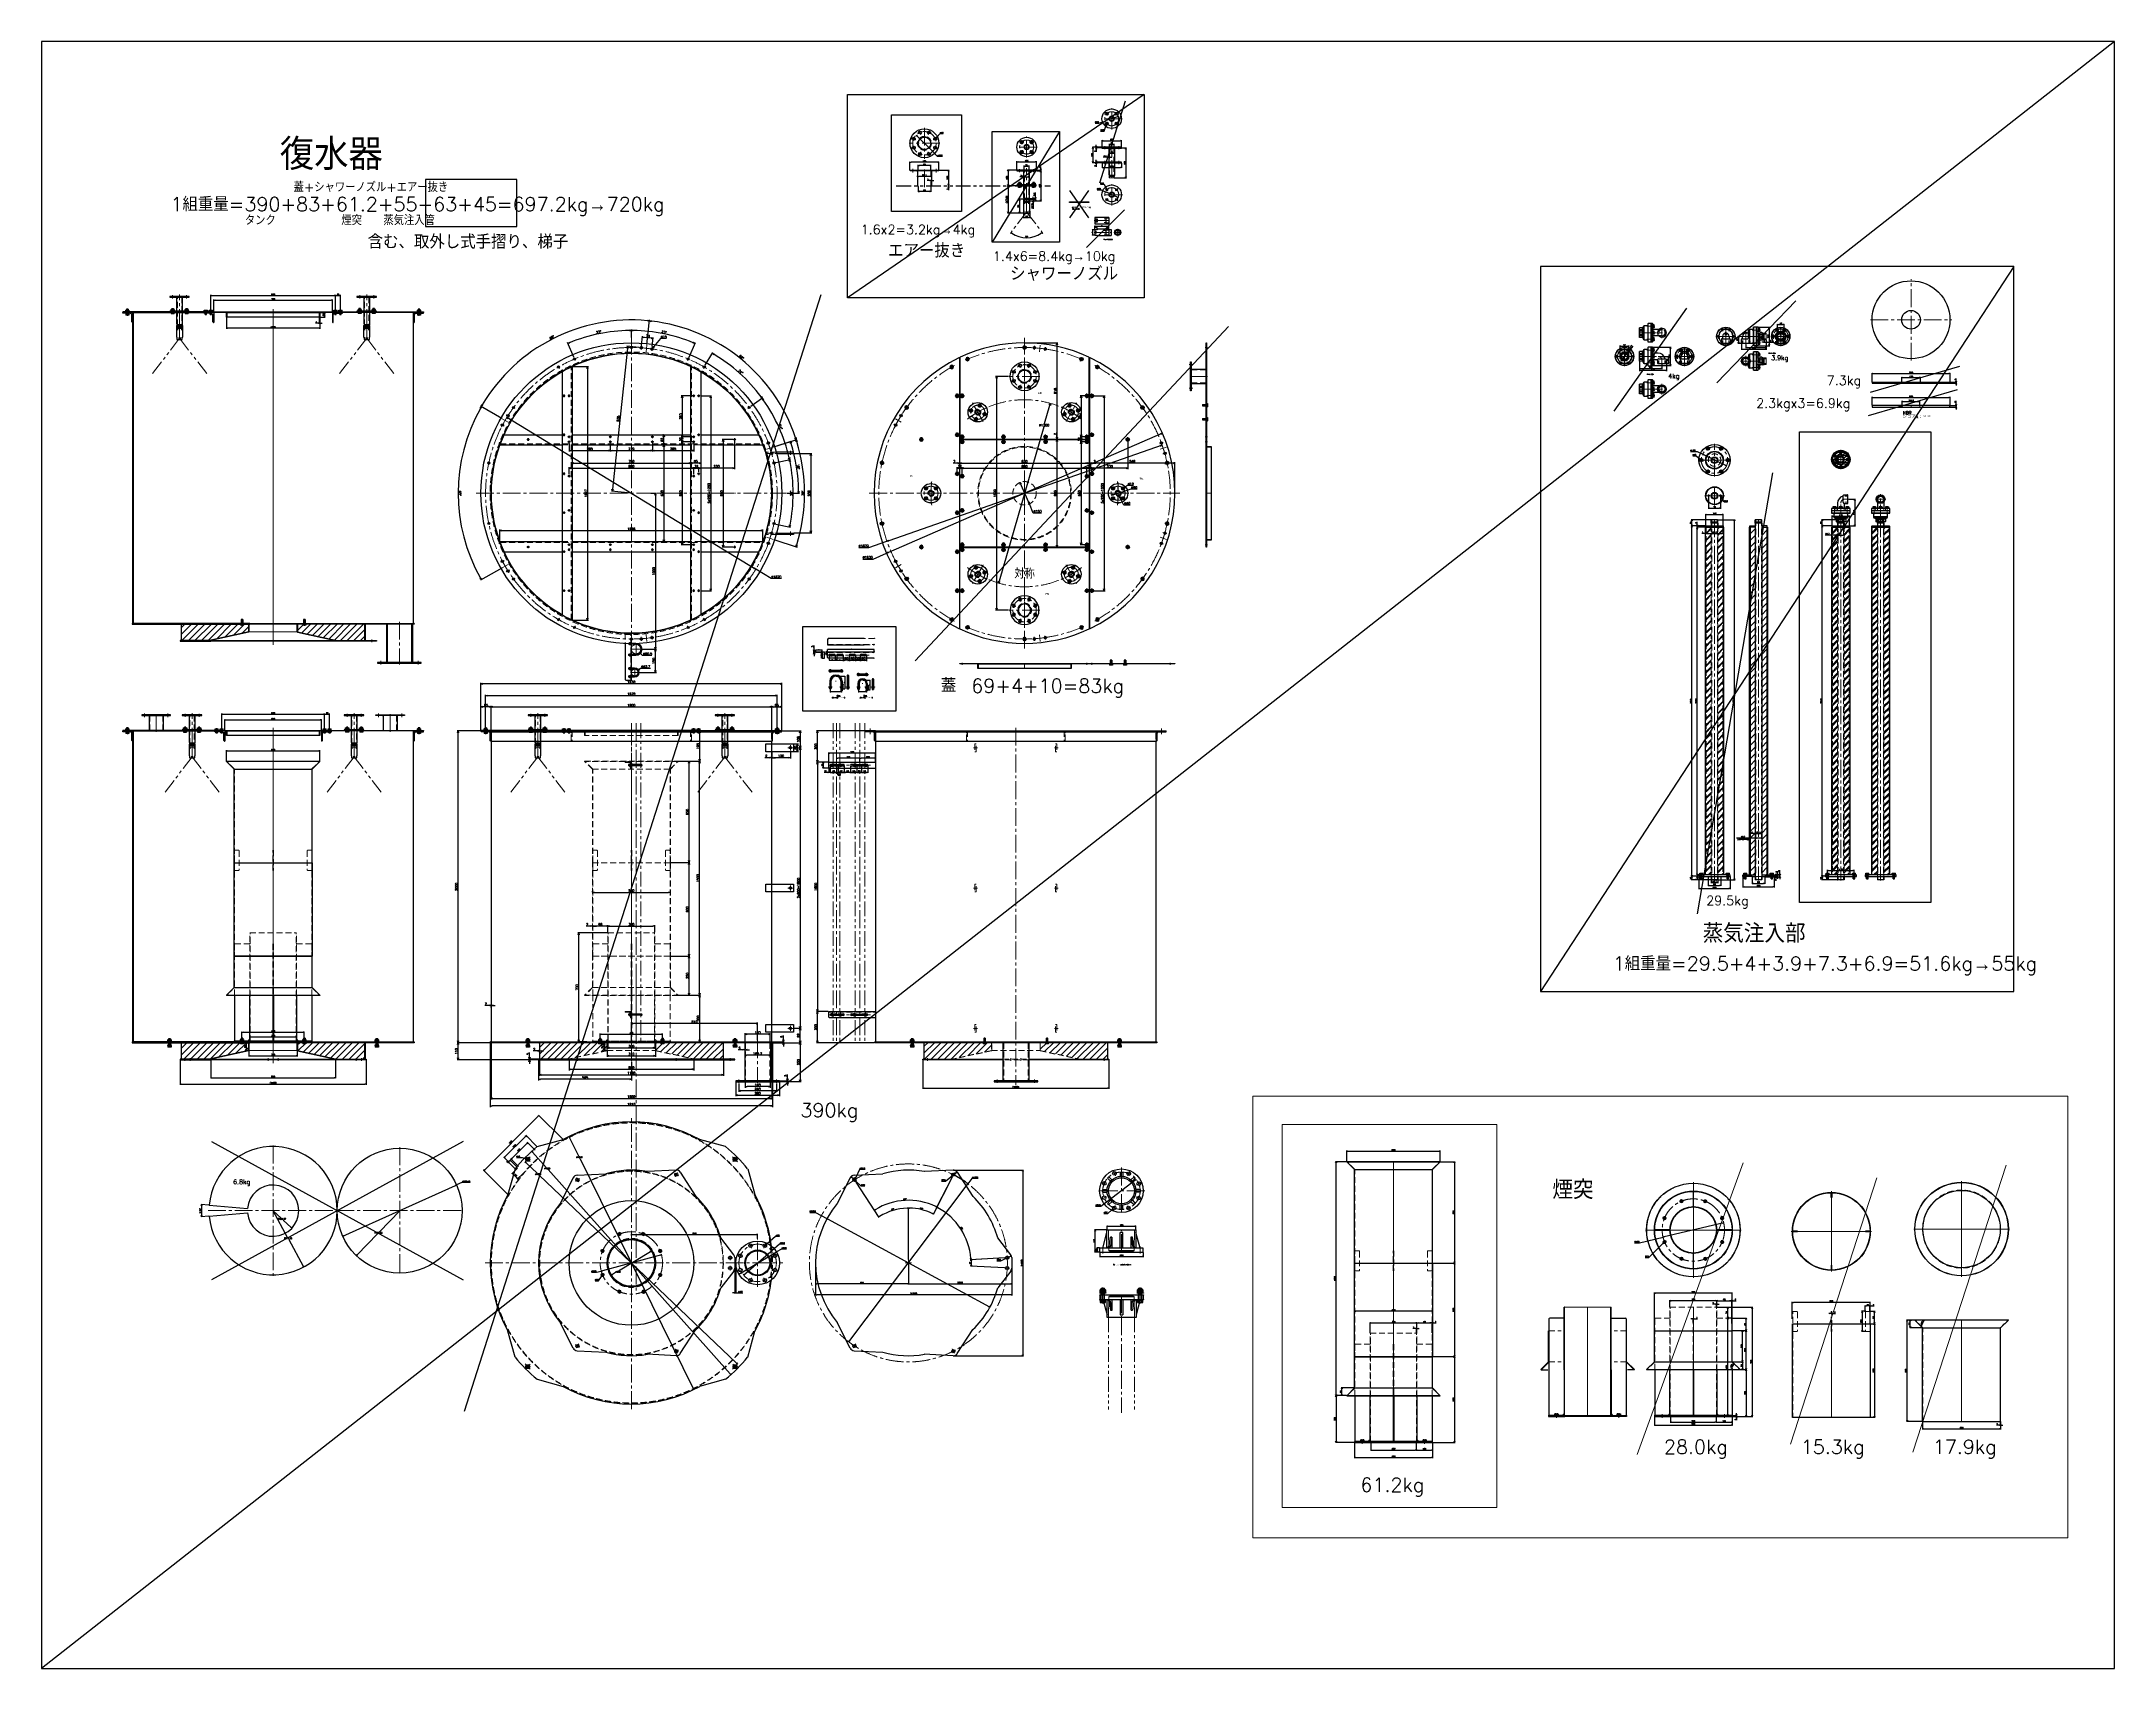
# Model space of a CAD drawing. Header units: millimetres. Extents: x -16130 to 36813, y -8099 to 27484.
# Drawn here: x -14764 to -1466, y -5555 to 4882 of the extents above; entities that cross this region are included whole.
import ezdxf

# ---------------------------------------------------------------- set-up
doc = ezdxf.new("R2010")
doc.units = ezdxf.units.MM
doc.header["$LTSCALE"] = 6
doc.header["$PDMODE"] = 99
doc.header["$PDSIZE"] = 1
for name, pattern in [('CENTER2', [28.575, 19.05, -3.175, 3.175, -3.175]), ('HIDDEN', [9.525, 6.35, -3.175]), ('PHANTOM2', [31.75, 15.875, -3.175, 3.175, -3.175, 3.175, -3.175])]:
    doc.linetypes.add(name, pattern=pattern)
for name, color, linetype, lineweight in [('01_NORMAL', 7, 'Continuous', 25), ('04_HIDDEN', 2, 'HIDDEN', 13), ('05_CENTER', 4, 'CENTER2', 13), ('06_PHANTOM', 2, 'PHANTOM2', 13), ('07_TEXT', 3, 'Continuous', 13), ('08_DIM', 3, 'Continuous', 13)]:
    doc.layers.add(name, color=color, linetype=linetype, lineweight=lineweight)
doc.layers.add('10_DRAFT', color=8, linetype='Continuous', lineweight=0, plot=False)
doc.styles.add('KANJI0', font='txt.shx', dxfattribs={"width": 0.9, "height": 30, "bigfont": 'bigfont'})
doc.styles.add('KSS_TXT', font='txt.shx', dxfattribs={"bigfont": 'extfont2.shx'})
doc.styles.add('KSS_TXT_L', font='txt.shx', dxfattribs={"height": 3, "bigfont": 'extfont2.shx'})
doc.dimstyles.new('KSS_DIM', dxfattribs={"dimtxt": 3, "dimasz": 2.5, "dimexe": 1.25, "dimexo": 0.625, "dimtad": 1, "dimdsep": 46, "dimtxsty": 'KSS_TXT', "dimblk": 'OPEN30', "dimcen": 0, "dimazin": 2, "dimtfac": 0.75, "dimtmove": 0, "dimatfit": 3, "dimldrblk": 'OPEN30', "dimfxl": 1, "dimtolj": 1, "dimarcsym": 0})
doc.dimstyles.new('KSS_DIM$3', dxfattribs={"dimtxt": 3, "dimasz": 2.5, "dimexe": 1.25, "dimexo": 0.625, "dimtad": 1, "dimtih": 1, "dimtoh": 1, "dimdsep": 46, "dimtxsty": 'KSS_TXT', "dimblk": 'OPEN30', "dimcen": 0, "dimazin": 2, "dimtfac": 0.75, "dimtofl": 0, "dimtmove": 0, "dimatfit": 3, "dimldrblk": 'OPEN30', "dimfxl": 1, "dimtolj": 1, "dimarcsym": 0})
doc.dimstyles.new('KSS_DIM$4', dxfattribs={"dimtxt": 3, "dimasz": 2.5, "dimexe": 1.25, "dimexo": 0.625, "dimtad": 1, "dimtih": 1, "dimtoh": 1, "dimdsep": 46, "dimtxsty": 'KSS_TXT', "dimblk": 'OPEN30', "dimcen": 0, "dimse1": 1, "dimazin": 2, "dimtfac": 0.75, "dimtofl": 0, "dimtmove": 0, "dimatfit": 3, "dimldrblk": 'OPEN30', "dimfxl": 1, "dimtolj": 1, "dimarcsym": 0})
pattern_1 = [(45, (-28794, -6915.302), (-21.213203, 21.213203), [])]
pattern_2 = [(45, (-28794, -6915.302), (-21.213203, 21.213203), [])]
pattern_3 = [(45, (-28794, -6915.302), (-21.213203, 21.213203), [])]
pattern_4 = [(45, (-36899.198, -5595.638), (-21.213203, 21.213203), [])]
pattern_5 = [(45, (-28794, -6805.302), (-21.213203, 21.213203), [])]

# ---------------------------------------------------------------- blocks, each defined once
blk = doc.blocks.new('_Open30')
at = {"color": 0, "linetype": 'ByBlock', "lineweight": -2}
for p, q in [((-1, 0.3), (0, 0)), ((0, 0), (-1, -0.3)), ((0, 0), (-1, 0))]:
    blk.add_line(p, q, dxfattribs=at)
blk = doc.blocks.new('*D646')
at = {"layer": '08_DIM', "color": 0, "lineweight": -2, "transparency": 16777216}
for p, q in [((-10094, 288), (-10123, 288)), ((-10082, 289), (-10082, 295)), ((-10080, 288), (-10082, 288)), ((-10080, 289), (-10080, 295)), ((-10067, 288), (-10055, 288))]:
    blk.add_line(p, q, dxfattribs=at)
at = {"layer": 'Defpoints', "color": 0, "transparency": 16777216}
for p in [(-10082, 288), (-10082, 286), (-10080, 286)]:
    blk.add_point(p, dxfattribs=at)
at = {"layer": '08_DIM', "color": 0, "lineweight": -2, "transparency": 16777216, "xscale": 12.5, "yscale": 12.5, "zscale": 12.5}
blk.add_blockref('_Open30', (-10082, 288), dxfattribs=at)
at = {"layer": '08_DIM', "color": 0, "lineweight": -2, "transparency": 16777216, "xscale": 12.5, "yscale": 12.5, "zscale": 12.5, "rotation": 180}
blk.add_blockref('_Open30', (-10080, 288), dxfattribs=at)
at = {"layer": '08_DIM', "color": 0, "transparency": 16777216, "insert": (-10115, 299), "char_height": 15, "attachment_point": 5, "style": 'KSS_TXT'}
blk.add_mtext('\\A1;2', dxfattribs=at)
blk = doc.blocks.new('*D666')
at = {"layer": '08_DIM', "color": 0, "lineweight": -2, "transparency": 16777216}
for p, q in [((-8509, 3957), (-8568, 3957)), ((-8564, 3949), (-8564, 3789)), ((-8463, 3781), (-8568, 3781))]:
    blk.add_line(p, q, dxfattribs=at)
at = {"layer": 'Defpoints', "color": 0, "transparency": 16777216}
for p in [(-8507, 3957), (-8564, 3781), (-8462, 3781)]:
    blk.add_point(p, dxfattribs=at)
at = {"layer": '08_DIM', "color": 0, "lineweight": -2, "transparency": 16777216, "xscale": 7.5, "yscale": 7.5, "zscale": 7.5}
for p, rotation in [((-8564, 3957), 90), ((-8564, 3781), 270)]:
    blk.add_blockref('_Open30', p, dxfattribs=dict(at, rotation=rotation))
at = {"layer": '08_DIM', "color": 0, "transparency": 16777216, "insert": (-8571, 3869), "char_height": 9, "attachment_point": 5, "rotation": 90, "style": 'KSS_TXT'}
blk.add_mtext('\\A1;(175.6)', dxfattribs=at)
blk = doc.blocks.new('*D667')
at = {"layer": '08_DIM', "color": 0, "lineweight": -2, "transparency": 16777216}
for p, q in [((-8509, 4057), (-8568, 4057)), ((-8564, 4049), (-8564, 3964)), ((-8509, 3957), (-8568, 3957))]:
    blk.add_line(p, q, dxfattribs=at)
at = {"layer": 'Defpoints', "color": 0, "transparency": 16777216}
for p in [(-8507, 4057), (-8564, 3957), (-8507, 3957)]:
    blk.add_point(p, dxfattribs=at)
at = {"layer": '08_DIM', "color": 0, "lineweight": -2, "transparency": 16777216, "xscale": 7.5, "yscale": 7.5, "zscale": 7.5}
for p, rotation in [((-8564, 4057), 90), ((-8564, 3957), 270)]:
    blk.add_blockref('_Open30', p, dxfattribs=dict(at, rotation=rotation))
at = {"layer": '08_DIM', "color": 0, "transparency": 16777216, "insert": (-8571, 4007), "char_height": 9, "attachment_point": 5, "rotation": 90, "style": 'KSS_TXT'}
blk.add_mtext('\\A1;100', dxfattribs=at)
blk = doc.blocks.new('*D668')
at = {"layer": '08_DIM', "color": 0, "lineweight": -2, "transparency": 16777216}
for p, q in [((-8507, 4059), (-8507, 4114)), ((-8500, 4110), (-8390, 4110)), ((-8382, 4059), (-8382, 4114))]:
    blk.add_line(p, q, dxfattribs=at)
at = {"layer": 'Defpoints', "color": 0, "transparency": 16777216}
for p in [(-8507, 4057), (-8382, 4110), (-8382, 4057)]:
    blk.add_point(p, dxfattribs=at)
at = {"layer": '08_DIM', "color": 0, "lineweight": -2, "transparency": 16777216, "xscale": 7.5, "yscale": 7.5, "zscale": 7.5, "rotation": 180}
blk.add_blockref('_Open30', (-8507, 4110), dxfattribs=at)
at = {"layer": '08_DIM', "color": 0, "lineweight": -2, "transparency": 16777216, "xscale": 7.5, "yscale": 7.5, "zscale": 7.5}
blk.add_blockref('_Open30', (-8382, 4110), dxfattribs=at)
at = {"layer": '08_DIM', "color": 0, "transparency": 16777216, "insert": (-8445, 4116), "char_height": 9, "attachment_point": 5, "style": 'KSS_TXT'}
blk.add_mtext('\\A1;125', dxfattribs=at)
blk = doc.blocks.new('A$C0FDA08F1_1_1_1')
at = {"color": 0}
for p, q in [((-17, 100), (17, 100)), ((-17, 5), (-17, 95)), ((-17, -77), (-17, 0)), ((17, 95), (17, 5)), ((17, 0), (17, -77)), ((-17, -80), (17, -80))]:
    blk.add_line(p, q, dxfattribs=at)
for p, q in [((-17, -77), (-15, -80)), ((-17, -77), (-17, -80)), ((-17, -80), (-16, -87)), ((-15, -87), (-15, -80)), ((17, -77), (15, -80)), ((15, -87), (15, -80)), ((17, -80), (16, -87)), ((17, -77), (17, -80))]:
    blk.add_line(p, q)
for points in [[(62, 100), (-63, 100), (-63, 95), (62, 95)], [(62, 5), (-63, 5), (-63, 0), (62, 0)]]:
    blk.add_lwpolyline(points, close=True, dxfattribs=at)
at = {"color": 3}
for points in [[(-17, 95), (-20, 95), (-20, 95), (-17, 92)], [(-17, 5), (-20, 5), (-20, 5), (-17, 8)], [(17, 95), (19, 95), (19, 95), (17, 92)], [(17, 5), (19, 5), (19, 5), (17, 8)]]:
    blk.add_lwpolyline(points, close=True, dxfattribs=at)
at = {"layer": '04_HIDDEN'}
for p, q in [((-17, 0), (-17, 5)), ((-15, 95), (-15, 100)), ((-14, -87), (-14, 95)), ((14, 95), (14, -87)), ((16, 100), (16, 95)), ((17, 5), (17, 0))]:
    blk.add_line(p, q, dxfattribs=at)
at = {"layer": '05_CENTER'}
for p, q in [((-45, 107), (-45, 87)), ((-45, 12), (-45, -8)), ((0, -97), (0, 112)), ((45, 107), (45, 87)), ((45, 12), (45, -8))]:
    blk.add_line(p, q, dxfattribs=at)
at = {"layer": '10_DRAFT'}
for p, q in [((-16, -87), (16, -87)), ((-16, -87), (-16, -96)), ((-15, -97), (-16, -96)), ((16, -96), (-16, -96)), ((-15, -97), (-15, -87)), ((-15, -97), (15, -97)), ((-14, -97), (-14, -87)), ((14, -87), (14, -97)), ((15, -97), (15, -87)), ((15, -97), (16, -96)), ((16, -87), (16, -96))]:
    blk.add_line(p, q, dxfattribs=at)
blk = doc.blocks.new('A$C653E464D_1_1')
at = {"color": 0}
for centre, radius in [((0, 0), 62.5), ((-32, 32), 9.5), ((0, 0), 15.5), ((0, 0), 14), ((32, 32), 9.5), ((-32, -32), 9.5), ((32, -32), 9.5)]:
    blk.add_circle(centre, radius, dxfattribs=at)
at = {"layer": '04_HIDDEN'}
blk.add_circle((0, 0), 17, dxfattribs=at)
at = {"layer": '05_CENTER'}
for p, q in [((68, 0), (-68, 0)), ((-42, 42), (-22, 22)), ((0, -68), (0, 68)), ((42, 42), (22, 22)), ((-42, -42), (-22, -22)), ((42, -42), (22, -22))]:
    blk.add_line(p, q, dxfattribs=at)
blk.add_circle((0, 0), 45, dxfattribs=at)
blk = doc.blocks.new('A$C318E24B0_1_1_1')
at = {"color": 0}
for p, q in [((0, 0), (0, -65)), ((0, 0), (65, 0)), ((65, -2), (65, 0)), ((2, -65), (0, -65)), ((6, -61), (6, -14.5)), ((14.5, -6), (61, -6))]:
    blk.add_line(p, q, dxfattribs=at)
for centre, radius, start, end in [((2, -61), 4, 270, 0), ((14.5, -14.5), 8.5, 90, 180), ((61, -2), 4, 270, 0)]:
    blk.add_arc(centre, radius, start, end, dxfattribs=at)
blk = doc.blocks.new('A$C742A68D0_1_1_1')
at = {"color": 0}
for p, q in [((-10, 7), (10, 7)), ((-10, 0), (-10, 7)), ((-10, 0), (10, 0)), ((-5, 0), (-5, 7)), ((5, 0), (5, 7)), ((10, 0), (10, 7))]:
    blk.add_line(p, q, dxfattribs=at)
at = {"color": 0, "linetype": 'HIDDEN'}
for p, q in [((-5, -30), (-5, 0)), ((-4, -30), (-4, 0)), ((4, -30), (4, 0)), ((5, -30), (5, 0)), ((-5, -30), (5, -30))]:
    blk.add_line(p, q, dxfattribs=at)
at = {"color": 0, "linetype": 'CENTER2'}
blk.add_line((0, -33), (0, 10), dxfattribs=at)
at = {"layer": '10_DRAFT', "style": 'KSS_TXT_L'}
blk.add_text('BT-M10x30L', height=0.3, dxfattribs=at).set_placement((7, 7))
blk = doc.blocks.new('A$C6847E5D4')
at = {"color": 0}
for p, q in [((-40, 0), (-6, 0)), ((-40, 0), (-40, -3)), ((-6, -3), (-40, -3)), ((-3, -40), (-3, -6)), ((0, -40), (-3, -40)), ((0, -6), (0, -40))]:
    blk.add_line(p, q, dxfattribs=at)
for radius in [6, 3]:
    blk.add_arc((-6, -6), radius, 0, 90, dxfattribs=at)
at = {"layer": '04_HIDDEN'}
for p, q in [((0, -14), (-3, -14)), ((0, -25), (-3, -25))]:
    blk.add_line(p, q, dxfattribs=at)
at = {"layer": '05_CENTER'}
blk.add_line((-9, -20), (6, -20), dxfattribs=at)
blk = doc.blocks.new('A$C782A22E4_1_1_1')
h = blk.add_hatch()
h.set_pattern_fill('_USER', color=3, scale=30, angle=45, pattern_type=0)
h.set_pattern_definition(pattern_1)
h.paths.add_polyline_path([(-157, 0), (-157, 0), (-588, 0), (-588, -105), (-400, -105), (-400, -103), (-157, -50), (-157, -50)])
h = blk.add_hatch()
h.set_pattern_fill('_USER', color=3, scale=30, angle=135, pattern_type=0)
h.set_pattern_definition(pattern_1)
h.paths.add_polyline_path([(157, 0), (157, 0), (588, 0), (588, -105), (400, -105), (400, -103), (157, -50), (157, -50)])
at = {"color": 0}
for p, q in [((-900, 2000), (900, 2000)), ((-915, 1994), (914, 1994)), ((-900, 1935), (-900, 5)), ((-900, 1935), (900, 1935)), ((900, 5), (900, 1935)), ((-590, 0), (-590, -105)), ((590, -105), (590, 0)), ((727, 0), (727, -245)), ((893, 0), (893, -245)), ((-400, -105), (400, -105))]:
    blk.add_line(p, q, dxfattribs=at)
for points in [[(863, 1917), (1040, 1917), (1040, 1867), (863, 1867)], [(863, 1017), (1040, 1017), (1040, 967), (863, 967)], [(863, 117), (1040, 117), (1040, 67), (863, 67)]]:
    blk.add_lwpolyline(points, close=True)
for points in [[(-905, 5), (905, 5), (905, 0), (-905, 0)], [(-595, -110), (664, -110), (664, -105), (-595, -105)], [(950, -245), (670, -245), (670, -250), (950, -250)]]:
    blk.add_lwpolyline(points, close=True, dxfattribs=at)
at = {"color": 3}
for points in [[(-900, 5), (-903, 5), (-903, 5), (-900, 8)], [(-590, 0), (-593, 0), (-593, 0), (-590, -2)], [(-210, 0), (-212, 0), (-212, 0), (-210, -2)], [(-190, 0), (-188, 0), (-188, 0), (-190, -2)], [(-155, 0), (-152, 0), (-152, 0), (-155, -2)], [(155, 0), (153, 0), (153, 0), (155, -2)], [(190, 0), (188, 0), (188, 0), (190, -2)], [(210, 0), (212, 0), (212, 0), (210, -2)], [(590, 0), (593, 0), (593, 0), (590, -2)], [(727, 0), (725, 0), (725, 0), (727, -2)], [(893, 0), (895, 0), (895, 0), (893, -2)], [(900, 5), (902, 5), (902, 5), (900, 8)], [(-590, -105), (-593, -105), (-593, -105), (-590, -102)], [(590, -105), (593, -105), (593, -105), (590, -102)], [(727, -245), (725, -245), (725, -245), (727, -243)], [(893, -245), (895, -245), (895, -245), (893, -243)]]:
    blk.add_lwpolyline(points, close=True, dxfattribs=at)
for centre in [(1020, 1892), (1020, 992), (1020, 92)]:
    blk.add_circle(centre, 7.5)
at = {"layer": '04_HIDDEN'}
for p, q in [((-898, 2000), (-898, 5)), ((898, 5), (898, 2000)), ((-588, -105), (-588, 0)), ((-150, 5), (-150, 0)), ((150, 5), (150, 0)), ((588, -105), (588, 0)), ((730, 5), (730, 0)), ((732, 0), (732, -245)), ((888, 0), (888, -245)), ((890, 5), (890, 0)), ((-157, -50), (-400, -103)), ((-157, -52), (-400, -105)), ((-400, -105), (-400, -103)), ((-400, -110), (-400, -105)), ((-157, -52), (-157, -50)), ((-155, -50), (155, -50)), ((157, -52), (157, -50)), ((157, -50), (400, -103)), ((157, -52), (400, -105)), ((400, -105), (400, -103)), ((400, -110), (400, -105)), ((730, -245), (730, -250)), ((890, -245), (890, -250))]:
    blk.add_line(p, q, dxfattribs=at)
for points in [[(-155, 0), (-157, 0), (-157, -50), (-155, -50)], [(155, 0), (157, 0), (157, -50), (155, -50)]]:
    blk.add_lwpolyline(points, close=True, dxfattribs=at)
at = {"layer": '05_CENTER'}
for p, q in [((-935, 2015), (-935, 1979)), ((0, 2020), (0, -119)), ((935, 2015), (935, 1979)), ((1004, 1892), (1036, 1892)), ((1020, 1876), (1020, 1908)), ((1004, 992), (1036, 992)), ((1020, 976), (1020, 1008)), ((-665, 19), (-665, -11)), ((665, 17), (665, -11)), ((810, 15), (810, -258)), ((1004, 92), (1036, 92)), ((1020, 76), (1020, 108)), ((-346, -116), (-346, -99)), ((288, -116), (288, -99)), ((634, -116), (634, -99)), ((690, -236), (690, -258)), ((930, -236), (930, -258))]:
    blk.add_line(p, q, dxfattribs=at)
at = {"layer": '08_DIM'}
for centre, start, end in [((-400, -105), 101.8334, 180), ((-157, -50), 282.2934, 0), ((157, -50), 180, 257.7066), ((400, -105), 0, 78.1666)]:
    blk.add_arc(centre, 2, start, end, dxfattribs=at)
at = {"color": 0, "xscale": -1}
blk.add_blockref('A$C318E24B0_1_1_1', (-900, 2000), dxfattribs=at)
at = {"color": 0}
blk.add_blockref('A$C318E24B0_1_1_1', (900, 2000), dxfattribs=at)
for p in [(0, 1800), (0, 200)]:
    blk.add_blockref('A$C6847E5D4', p)
at = {"layer": '04_HIDDEN', "xscale": -1}
blk.add_blockref('A$C318E24B0_1_1_1', (-380, 2000), dxfattribs=at)
at = {"layer": '04_HIDDEN'}
blk.add_blockref('A$C318E24B0_1_1_1', (380, 2000), dxfattribs=at)
at = {"layer": '04_HIDDEN', "rotation": 180}
for p in [(-200, 0), (200, 0)]:
    blk.add_blockref('A$C742A68D0_1_1_1', p, dxfattribs=at)
blk = doc.blocks.new('*D718')
at = {"layer": '08_DIM', "color": 0, "lineweight": -2, "transparency": 16777216}
for p, q in [((-9941, 352), (-9891, 352)), ((-9897, 339), (-9897, -1436)), ((-9941, -1448), (-9891, -1448))]:
    blk.add_line(p, q, dxfattribs=at)
at = {"layer": 'Defpoints', "color": 0, "transparency": 16777216}
for p in [(-9944, 352), (-9944, -1448), (-9897, -1448)]:
    blk.add_point(p, dxfattribs=at)
at = {"layer": '08_DIM', "color": 0, "lineweight": -2, "transparency": 16777216, "xscale": 12.5, "yscale": 12.5, "zscale": 12.5}
for p, rotation in [((-9897, 352), 90), ((-9897, -1448), 270)]:
    blk.add_blockref('_Open30', p, dxfattribs=dict(at, rotation=rotation))
at = {"layer": '08_DIM', "color": 0, "transparency": 16777216, "insert": (-9908, -548), "char_height": 15, "attachment_point": 5, "rotation": 90, "style": 'KSS_TXT'}
blk.add_mtext('\\A1;2x900=1800', dxfattribs=at)
blk = doc.blocks.new('*D719')
at = {"layer": '08_DIM', "color": 0, "lineweight": -2, "transparency": 16777216}
for p, q in [((-10080, 323), (-10080, 282)), ((-9972, 288), (-10067, 288)), ((-9960, 332), (-9960, 282))]:
    blk.add_line(p, q, dxfattribs=at)
at = {"layer": 'Defpoints', "color": 0, "transparency": 16777216}
for p in [(-10080, 327), (-10080, 288), (-9960, 335)]:
    blk.add_point(p, dxfattribs=at)
at = {"layer": '08_DIM', "color": 0, "lineweight": -2, "transparency": 16777216, "xscale": 12.5, "yscale": 12.5, "zscale": 12.5, "rotation": 180}
blk.add_blockref('_Open30', (-10080, 288), dxfattribs=at)
at = {"layer": '08_DIM', "color": 0, "lineweight": -2, "transparency": 16777216, "xscale": 12.5, "yscale": 12.5, "zscale": 12.5}
blk.add_blockref('_Open30', (-9960, 288), dxfattribs=at)
at = {"layer": '08_DIM', "color": 0, "transparency": 16777216, "insert": (-10020, 299), "char_height": 15, "attachment_point": 5, "style": 'KSS_TXT'}
blk.add_mtext('\\A1;120', dxfattribs=at)
blk = doc.blocks.new('*D721')
at = {"layer": '08_DIM', "color": 0, "lineweight": -2, "transparency": 16777216}
for p, q in [((-9937, 377), (-9908, 377)), ((-9937, 327), (-9908, 327)), ((-9915, 339), (-9915, 364))]:
    blk.add_line(p, q, dxfattribs=at)
at = {"layer": 'Defpoints', "color": 0, "transparency": 16777216}
for p in [(-9940, 377), (-9940, 327), (-9915, 377)]:
    blk.add_point(p, dxfattribs=at)
at = {"layer": '08_DIM', "color": 0, "lineweight": -2, "transparency": 16777216, "xscale": 12.5, "yscale": 12.5, "zscale": 12.5}
for p, rotation in [((-9915, 377), 90), ((-9915, 327), 270)]:
    blk.add_blockref('_Open30', p, dxfattribs=dict(at, rotation=rotation))
at = {"layer": '08_DIM', "color": 0, "transparency": 16777216, "insert": (-9925, 352), "char_height": 15, "attachment_point": 5, "rotation": 90, "style": 'KSS_TXT'}
blk.add_mtext('\\A1;50', dxfattribs=at)
blk = doc.blocks.new('*D723')
at = {"layer": '08_DIM', "color": 0, "lineweight": -2, "transparency": 16777216}
for p, q in [((-10012, 460), (-9891, 460)), ((-9897, 447), (-9897, 364)), ((-9941, 352), (-9891, 352))]:
    blk.add_line(p, q, dxfattribs=at)
at = {"layer": 'Defpoints', "color": 0, "transparency": 16777216}
for p in [(-10015, 460), (-9944, 352), (-9897, 352)]:
    blk.add_point(p, dxfattribs=at)
at = {"layer": '08_DIM', "color": 0, "lineweight": -2, "transparency": 16777216, "xscale": 12.5, "yscale": 12.5, "zscale": 12.5}
for p, rotation in [((-9897, 460), 90), ((-9897, 352), 270)]:
    blk.add_blockref('_Open30', p, dxfattribs=dict(at, rotation=rotation))
at = {"layer": '08_DIM', "color": 0, "transparency": 16777216, "insert": (-9908, 406), "char_height": 15, "attachment_point": 5, "rotation": 90, "style": 'KSS_TXT'}
blk.add_mtext('\\A1;108', dxfattribs=at)
blk = doc.blocks.new('A$C06581B65_1_1_1')
h = blk.add_hatch()
h.set_pattern_fill('_USER', color=3, scale=30, angle=45, pattern_type=0)
h.set_pattern_definition(pattern_2)
h.paths.add_polyline_path([(-157, 0), (-157, 0), (-588, 0), (-588, -105), (-400, -105), (-400, -103), (-157, -50), (-157, -50)])
h = blk.add_hatch()
h.set_pattern_fill('_USER', color=3, scale=30, angle=135, pattern_type=0)
h.set_pattern_definition(pattern_2)
h.paths.add_polyline_path([(157, 0), (157, 0), (588, 0), (588, -105), (400, -105), (400, -103), (157, -50), (157, -50)])
at = {"color": 0}
for p, q in [((-900, 2000), (-898, 2000)), ((-900, 5), (-900, 2000)), ((-898, 2000), (-898, 5)), ((898, 2000), (898, 5)), ((900, 5), (900, 2000)), ((-590, 0), (-590, -105)), ((-588, -105), (-588, 0)), ((-157, 0), (-157, -50)), ((-155, -50), (-155, 0)), ((-150, 5), (-150, 0)), ((150, 5), (150, 0)), ((155, -50), (155, 0)), ((157, 0), (157, -50)), ((588, -105), (588, 0)), ((590, 0), (590, -105)), ((-157, -50), (-400, -103)), ((-157, -52), (-400, -105)), ((-400, -105), (-400, -103)), ((-157, -52), (-157, -50)), ((-157, -50), (-155, -50)), ((157, -50), (155, -50)), ((157, -50), (400, -103)), ((157, -52), (157, -50)), ((157, -52), (400, -105)), ((400, -105), (400, -103))]:
    blk.add_line(p, q, dxfattribs=at)
for points in [[(-150, 5), (-905, 5), (-905, 0), (-150, 0)], [(150, 5), (905, 5), (905, 0), (150, 0)]]:
    blk.add_lwpolyline(points, dxfattribs=at)
at = {"color": 3}
for points in [[(-900, 5), (-903, 5), (-903, 5), (-900, 8)], [(-389, 5), (-392, 5), (-392, 5), (-389, 8)], [(-210, 0), (-212, 0), (-212, 0), (-210, -2)], [(-190, 0), (-188, 0), (-188, 0), (-190, -2)], [(-155, 0), (-153, 0), (-153, 0), (-155, -3)], [(155, 0), (152, 0), (152, 0), (155, -3)], [(190, 0), (188, 0), (188, 0), (190, -2)], [(210, 0), (212, 0), (212, 0), (210, -2)], [(900, 5), (902, 5), (902, 5), (900, 8)], [(-590, 0), (-593, 0), (-593, 0), (-590, -3)], [(-590, -105), (-593, -105), (-593, -105), (-590, -103)], [(590, 0), (593, 0), (593, 0), (590, -3)], [(590, -105), (593, -105), (593, -105), (590, -103)]]:
    blk.add_lwpolyline(points, close=True, dxfattribs=at)
at = {"color": 0}
for points in [[(-596, -110), (-400, -110), (-400, -105), (-596, -105)], [(596, -110), (400, -110), (400, -105), (596, -105)]]:
    blk.add_lwpolyline(points, close=True, dxfattribs=at)
at = {"layer": '04_HIDDEN'}
for p, q in [((-367, 2000), (-367, 1994)), ((-366, 2000), (-366, 1994)), ((-358, 2000), (-358, 1994)), ((-357, 2000), (-357, 1994)), ((-335, 2000), (-335, 1994)), ((-334, 2000), (-334, 1994)), ((-326, 2000), (-326, 1994)), ((-325, 2000), (-325, 1994)), ((325, 2000), (325, 1994)), ((326, 2000), (326, 1994)), ((334, 2000), (334, 1994)), ((335, 2000), (335, 1994)), ((357, 2000), (357, 1994)), ((358, 2000), (358, 1994)), ((366, 2000), (366, 1994)), ((367, 2000), (367, 1994)), ((400, -110), (400, -105))]:
    blk.add_line(p, q, dxfattribs=at)
at = {"layer": '05_CENTER'}
for p, q in [((-935, 2015), (-935, 1979)), ((-362, 2003), (-362, 1991)), ((-330, 2003), (-330, 1991)), ((330, 2003), (330, 1991)), ((362, 2003), (362, 1991)), ((935, 2015), (935, 1979)), ((-566, -116), (-566, -99)), ((-533, -116), (-533, -99)), ((533, -116), (533, -99)), ((566, -116), (566, -99))]:
    blk.add_line(p, q, dxfattribs=at)
at = {"layer": '08_DIM'}
for centre, start, end in [((-400, -105), 101.8334, 180), ((-157, -50), 282.2934, 0), ((157, -50), 180, 257.7066), ((400, -105), 0, 78.1666)]:
    blk.add_arc(centre, 2, start, end, dxfattribs=at)
at = {"layer": '10_DRAFT'}
for p, q in [((-44, 2000), (44, 2000)), ((0, 2020), (0, -132)), ((-150, 5), (150, 5)), ((-150, 0), (150, 0)), ((-400, -105), (400, -105)), ((-400, -110), (400, -110)), ((-155, -50), (155, -50)), ((-33, -116), (-33, -99)), ((33, -116), (33, -99))]:
    blk.add_line(p, q, dxfattribs=at)
at = {"color": 0, "xscale": -1}
for p in [(-900, 2000), (-310, 2000)]:
    blk.add_blockref('A$C318E24B0_1_1_1', p, dxfattribs=at)
at = {"color": 0}
for p in [(310, 2000), (900, 2000)]:
    blk.add_blockref('A$C318E24B0_1_1_1', p, dxfattribs=at)
at = {"rotation": 180}
for p in [(-200, 0), (200, 0)]:
    blk.add_blockref('A$C742A68D0_1_1_1', p, dxfattribs=at)
blk = doc.blocks.new('A$C09BB0605_1_1')
at = {"color": 0}
for p, q in [((-373, 546), (-456, 382)), ((-347, 563), (-163, 572)), ((287, 596), (102, 586)), ((313, 582), (414, 427)), ((658, 52), (573, 160)), ((664, 35), (664, -35)), ((658, -52), (573, -160)), ((-373, -546), (-456, -382)), ((313, -582), (414, -427)), ((-347, -563), (-163, -572)), ((287, -596), (102, -586))]:
    blk.add_line(p, q, dxfattribs=at)
for centre in [(-346, 533), (288, 566), (634, 33), (634, -33), (-346, -533), (288, -566)]:
    blk.add_circle(centre, 10.1, dxfattribs=at)
for centre, start, end in [((-346, 533), 93.0008, 153.0008), ((288, 566), 33.0008, 93.0008), ((634, 33), 3.0004, 38.0008), ((634, -33), 321.9992, 356.9996), ((-346, -533), 206.9992, 266.9992), ((288, -566), 266.9992, 326.9992)]:
    blk.add_arc(centre, 30, start, end, dxfattribs=at)
for start, end in [(80.0903, 105.9113), (15.6229, 45.9113), (140.0903, 219.9097), (314.0887, 344.3771), (254.0887, 279.9097)]:
    blk.add_arc((0, 0), 595, start, end)
at = {"layer": '05_CENTER'}
for p, q in [((-354, 545), (-338, 520)), ((295, 579), (281, 552)), ((649, 34), (619, 32)), ((649, -34), (619, -32)), ((-354, -545), (-338, -520)), ((295, -579), (281, -552))]:
    blk.add_line(p, q, dxfattribs=at)
for start, end in [(121.652, 124.363), (61.652, 64.363), (1.652, 4.3629), (355.6371, 358.348), (235.637, 238.348), (295.637, 298.348)]:
    blk.add_arc((0, 0), 635, start, end, dxfattribs=at)
at = {"layer": '10_DRAFT'}
for p, q in [((21, 0), (-21, 0)), ((0, -21), (0, 21))]:
    blk.add_line(p, q, dxfattribs=at)
blk = doc.blocks.new('M10Nua_1_1_1_1')
at = {"color": 0, "linetype": 'CENTER2'}
for p, q in [((11, 0), (-11, 0)), ((0, -11), (0, 11))]:
    blk.add_line(p, q, dxfattribs=at)
at = {"color": 0}
for p, q in [((-5, 8), (-10, 0)), ((-10, 0), (-5, -8)), ((-5, 8), (5, 8)), ((10, 0), (5, 8)), ((5, -8), (10, 0)), ((-5, -8), (5, -8))]:
    blk.add_line(p, q, dxfattribs=at)
for radius in [8.49, 5, 4]:
    blk.add_circle((0, 0), radius, dxfattribs=at)
at = {"layer": '10_DRAFT', "style": 'KANJI0', "width": 0.82}
blk.add_text('Ｍ１０', height=1.25, dxfattribs=at).set_placement((0, 0))
blk = doc.blocks.new('12b_1_1_1_1')
at = {"color": 0, "linetype": 'CENTER2'}
for p, q in [((15, 0), (-15, 0)), ((0, -15), (0, 15))]:
    blk.add_line(p, q, dxfattribs=at)
at = {"color": 0}
for p, q in [((-5, 9), (-11, 0)), ((-11, 0), (-5, -9)), ((5, 9), (-5, 9)), ((11, 0), (5, 9)), ((5, -9), (11, 0)), ((-5, -9), (5, -9))]:
    blk.add_line(p, q, dxfattribs=at)
for radius in [13, 10.8, 9.48, 6, 4.75]:
    blk.add_circle((0, 0), radius, dxfattribs=at)
at = {"layer": '10_DRAFT', "linetype": 'CENTER2', "style": 'KANJI0', "width": 0.82}
blk.add_text('Ｍ１２', height=1.5, dxfattribs=at).set_placement((0, 0))
blk = doc.blocks.new('A$C49CA1D89_1_1_1')
at = {"color": 0}
for p, q in [((-604, 746), (-438, 792)), ((604, 746), (438, 792)), ((-746, 604), (-792, 438)), ((746, 604), (792, 438)), ((-746, -604), (-792, -438)), ((746, -604), (792, -438)), ((-604, -746), (-438, -792)), ((604, -746), (438, -792))]:
    blk.add_line(p, q, dxfattribs=at)
for centre, radius in [((-665, 665), 7.5), ((665, 665), 7.5), ((0, 0), 400), ((0, 0), 155), ((0, 0), 150), ((-665, -665), 7.5), ((665, -665), 7.5)]:
    blk.add_circle(centre, radius, dxfattribs=at)
for centre, radius in [((810, 0), 140), ((699, 46), 11.5), ((810, 0), 82.6), ((810, 0), 77.6), ((764, 111), 11.5), ((856, 111), 11.5), ((921, 46), 11.5), ((699, -46), 11.5), ((764, -111), 11.5), ((856, -111), 11.5), ((921, -46), 11.5)]:
    blk.add_circle(centre, radius)
for radius, start, end in [(905, 61.0361, 118.9639), (960, 129.0208, 140.9792), (960, 39.0208, 50.9792), (905, 151.0361, 208.9639), (905, 6.8858, 28.9639), (905, 331.0361, 353.1142), (960, 219.0208, 230.9792), (960, 309.0208, 320.9792), (905, 241.0361, 298.9639)]:
    blk.add_arc((0, 0), radius, start, end, dxfattribs=at)
at = {"layer": '04_HIDDEN'}
for centre, radius in [((0, 0), 900), ((0, 0), 898), ((0, 0), 590), ((0, 0), 588), ((0, 0), 157), ((-77, 185), 6), ((77, 185), 6), ((-185, 77), 6), ((185, 77), 6), ((810, 0), 80), ((-185, -77), 6), ((185, -77), 6), ((-77, -185), 6), ((77, -185), 6)]:
    blk.add_circle(centre, radius, dxfattribs=at)
blk.add_arc((0, 0), 905, 353.1142, 6.8858, dxfattribs=at)
at = {"layer": '05_CENTER'}
for p, q in [((0, -938), (0, 938)), ((-650, 650), (-679, 679)), ((650, 650), (679, 679)), ((-80, 193), (-73, 176)), ((80, 193), (73, 176)), ((810, -154), (810, 154)), ((-938, 0), (971, 0)), ((-193, 80), (-176, 73)), ((193, 80), (176, 73)), ((715, 39), (683, 53)), ((771, 95), (757, 127)), ((849, 95), (863, 127)), ((905, 39), (937, 53)), ((-193, -80), (-176, -73)), ((193, -80), (176, -73)), ((715, -39), (683, -53)), ((771, -95), (757, -127)), ((849, -95), (863, -127)), ((905, -39), (937, -53)), ((-80, -193), (-73, -176)), ((80, -193), (73, -176)), ((-650, -650), (-679, -679)), ((650, -650), (679, -679))]:
    blk.add_line(p, q, dxfattribs=at)
for centre, radius in [((0, 0), 200), ((810, 0), 120)]:
    blk.add_circle(centre, radius, dxfattribs=at)
for start, end in [(133.6088, 136.3912), (43.6088, 46.3912), (223.6088, 226.3912), (313.6088, 316.3912)]:
    blk.add_arc((0, 0), 940, start, end, dxfattribs=at)
at = {"layer": '10_DRAFT'}
for p, q in [((56, 0), (-56, 0)), ((38, 0), (-38, 0)), ((0, -56), (0, 56)), ((0, -38), (0, 38)), ((0, -38), (0, 38)), ((38, 0), (-38, 0))]:
    blk.add_line(p, q, dxfattribs=at)
for name, p, rotation in [('12b_1_1_1_1', (-665, 665), 45), ('12b_1_1_1_1', (665, 665), 315), ('M10Nua_1_1_1_1', (-77, 185), 22.5), ('M10Nua_1_1_1_1', (77, 185), 337.4999999999999), ('M10Nua_1_1_1_1', (-185, 77), 67.49999999999999), ('M10Nua_1_1_1_1', (185, 77), 292.4999999999999), ('M10Nua_1_1_1_1', (-185, -77), 112.5), ('M10Nua_1_1_1_1', (185, -77), 247.5), ('M10Nua_1_1_1_1', (-77, -185), 157.5), ('M10Nua_1_1_1_1', (77, -185), 202.4999999999999), ('12b_1_1_1_1', (-665, -665), 135), ('12b_1_1_1_1', (665, -665), 225)]:
    blk.add_blockref(name, p, dxfattribs=dict(rotation=rotation))
blk.add_blockref('A$C09BB0605_1_1', (0, 0))
blk = doc.blocks.new('*D735')
at = {"layer": '08_DIM', "color": 0, "lineweight": -2, "transparency": 16777216}
for p, q in [((-11921, -2355), (-11578, -2012)), ((-11420, -2160), (-11575, -2004)), ((-11773, -2513), (-11929, -2358))]:
    blk.add_line(p, q, dxfattribs=at)
at = {"layer": 'Defpoints', "color": 0, "transparency": 16777216}
for p in [(-11573, -2007), (-11418, -2161), (-11772, -2515)]:
    blk.add_point(p, dxfattribs=at)
at = {"layer": '08_DIM', "color": 0, "lineweight": -2, "transparency": 16777216, "xscale": 7.5, "yscale": 7.5, "zscale": 7.5}
for p, rotation in [((-11573, -2007), 45.00000000014274), ((-11926, -2360), 225.0000000001427)]:
    blk.add_blockref('_Open30', p, dxfattribs=dict(at, rotation=rotation))
at = {"layer": '08_DIM', "color": 0, "transparency": 16777216, "insert": (-11754, -2179), "char_height": 9, "attachment_point": 5, "rotation": 45, "style": 'KSS_TXT'}
blk.add_mtext('\\A1;500', dxfattribs=at)
blk = doc.blocks.new('*D736')
at = {"layer": '08_DIM', "color": 0, "lineweight": -2, "transparency": 16777216}
for p, q in [((-11317, -2269), (-11376, -2148)), ((-11310, -2281), (-10584, -3758))]:
    blk.add_line(p, q, dxfattribs=at)
at = {"layer": 'Defpoints', "color": 0, "transparency": 16777216}
for p in [(-11380, -2141), (-10580, -3765)]:
    blk.add_point(p, dxfattribs=at)
at = {"layer": '08_DIM', "color": 0, "lineweight": -2, "transparency": 16777216, "xscale": 7.5, "yscale": 7.5, "zscale": 7.5}
for p, rotation in [((-11380, -2141), 116.2077211635131), ((-10580, -3765), 296.207721163513)]:
    blk.add_blockref('_Open30', p, dxfattribs=dict(at, rotation=rotation))
at = {"layer": '08_DIM', "color": 0, "transparency": 16777216, "insert": (-11314, -2275), "char_height": 9, "attachment_point": 5, "style": 'KSS_TXT'}
blk.add_mtext('\\A1;%%C1810', dxfattribs=at)
blk = doc.blocks.new('*D737')
at = {"layer": '08_DIM', "color": 0, "lineweight": -2, "transparency": 16777216}
for p, q in [((-11584, -2377), (-11655, -2310)), ((-11571, -2390), (-10305, -3596))]:
    blk.add_line(p, q, dxfattribs=at)
at = {"layer": 'Defpoints', "color": 0, "transparency": 16777216}
for p in [(-11661, -2305), (-10299, -3601)]:
    blk.add_point(p, dxfattribs=at)
at = {"layer": '08_DIM', "color": 0, "lineweight": -2, "transparency": 16777216, "xscale": 7.5, "yscale": 7.5, "zscale": 7.5}
for p, rotation in [((-11661, -2305), 136.3912198926306), ((-10299, -3601), 316.3912198926306)]:
    blk.add_blockref('_Open30', p, dxfattribs=dict(at, rotation=rotation))
at = {"layer": '08_DIM', "color": 0, "transparency": 16777216, "insert": (-11578, -2384), "char_height": 9, "attachment_point": 5, "style": 'KSS_TXT'}
blk.add_mtext('\\A1;%%C1880', dxfattribs=at)
blk = doc.blocks.new('*D738')
at = {"layer": '08_DIM', "color": 0, "lineweight": -2, "transparency": 16777216}
for p, q in [((-11763, -2299), (-11775, -2312)), ((-11710, -2341), (-11760, -2291)), ((-11751, -2288), (-11758, -2294)), ((-11704, -2335), (-11754, -2285)), ((-11746, -2282), (-11741, -2277))]:
    blk.add_line(p, q, dxfattribs=at)
at = {"layer": 'Defpoints', "color": 0, "transparency": 16777216}
for p in [(-11758, -2294), (-11709, -2343), (-11703, -2336)]:
    blk.add_point(p, dxfattribs=at)
at = {"layer": '08_DIM', "color": 0, "lineweight": -2, "transparency": 16777216, "xscale": 7.5, "yscale": 7.5, "zscale": 7.5}
for p, rotation in [((-11758, -2294), 45.00000000014535), ((-11751, -2288), 225.0000000001453)]:
    blk.add_blockref('_Open30', p, dxfattribs=dict(at, rotation=rotation))
at = {"layer": '08_DIM', "color": 0, "transparency": 16777216, "insert": (-11776, -2304), "char_height": 9, "attachment_point": 5, "rotation": 45, "style": 'KSS_TXT'}
blk.add_mtext('\\A1;9', dxfattribs=at)
blk = doc.blocks.new('*D739')
at = {"layer": '08_DIM', "color": 0, "lineweight": -2, "transparency": 16777216}
for p, q in [((-11746, -2282), (-11650, -2187)), ((-11598, -2229), (-11648, -2179)), ((-11704, -2335), (-11754, -2285))]:
    blk.add_line(p, q, dxfattribs=at)
at = {"layer": 'Defpoints', "color": 0, "transparency": 16777216}
for p in [(-11645, -2182), (-11596, -2230), (-11703, -2336)]:
    blk.add_point(p, dxfattribs=at)
at = {"layer": '08_DIM', "color": 0, "lineweight": -2, "transparency": 16777216, "xscale": 7.5, "yscale": 7.5, "zscale": 7.5}
for p, rotation in [((-11645, -2182), 45.00000000014273), ((-11751, -2288), 225.0000000001427)]:
    blk.add_blockref('_Open30', p, dxfattribs=dict(at, rotation=rotation))
at = {"layer": '08_DIM', "color": 0, "transparency": 16777216, "insert": (-11703, -2230), "char_height": 9, "attachment_point": 5, "rotation": 45, "style": 'KSS_TXT'}
blk.add_mtext('\\A1;150', dxfattribs=at)
blk = doc.blocks.new('*D740')
at = {"layer": '08_DIM', "color": 0, "lineweight": -2, "transparency": 16777216}
for p, q in [((-11710, -2344), (-11747, -2381)), ((-11714, -2408), (-11739, -2383)), ((-11675, -2379), (-11712, -2416))]:
    blk.add_line(p, q, dxfattribs=at)
at = {"layer": 'Defpoints', "color": 0, "transparency": 16777216}
for p in [(-11744, -2378), (-11709, -2343), (-11674, -2378)]:
    blk.add_point(p, dxfattribs=at)
at = {"layer": '08_DIM', "color": 0, "lineweight": -2, "transparency": 16777216, "xscale": 7.5, "yscale": 7.5, "zscale": 7.5}
for p, rotation in [((-11744, -2378), 135.0000000004474), ((-11709, -2414), 315.0000000004473)]:
    blk.add_blockref('_Open30', p, dxfattribs=dict(at, rotation=rotation))
at = {"layer": '08_DIM', "color": 0, "transparency": 16777216, "insert": (-11722, -2391), "char_height": 9, "attachment_point": 5, "rotation": 315, "style": 'KSS_TXT'}
blk.add_mtext('\\A1;50', dxfattribs=at)
blk = doc.blocks.new('*D741')
at = {"layer": '08_DIM', "color": 0, "lineweight": -2, "transparency": 16777216}
for p, q in [((-11791, -2273), (-11660, -2142)), ((-11586, -2206), (-11657, -2134)), ((-11727, -2347), (-11799, -2275))]:
    blk.add_line(p, q, dxfattribs=at)
at = {"layer": 'Defpoints', "color": 0, "transparency": 16777216}
for p in [(-11655, -2137), (-11584, -2207), (-11726, -2348)]:
    blk.add_point(p, dxfattribs=at)
at = {"layer": '08_DIM', "color": 0, "lineweight": -2, "transparency": 16777216, "xscale": 7.5, "yscale": 7.5, "zscale": 7.5}
for p, rotation in [((-11655, -2137), 45.00000000014298), ((-11796, -2278), 225.000000000143)]:
    blk.add_blockref('_Open30', p, dxfattribs=dict(at, rotation=rotation))
at = {"layer": '08_DIM', "color": 0, "transparency": 16777216, "insert": (-11730, -2203), "char_height": 9, "attachment_point": 5, "rotation": 45, "style": 'KSS_TXT'}
blk.add_mtext('\\A1;200', dxfattribs=at)
blk = doc.blocks.new('*D742')
at = {"layer": '08_DIM', "color": 0, "lineweight": -2, "transparency": 16777216}
for p, q in [((-11948, 460), (-12098, 460)), ((-12092, -1528), (-12092, 447)), ((-11888, -1540), (-12098, -1540))]:
    blk.add_line(p, q, dxfattribs=at)
at = {"layer": 'Defpoints', "color": 0, "transparency": 16777216}
for p in [(-12092, 460), (-11945, 460), (-11885, -1540)]:
    blk.add_point(p, dxfattribs=at)
at = {"layer": '08_DIM', "color": 0, "lineweight": -2, "transparency": 16777216, "xscale": 12.5, "yscale": 12.5, "zscale": 12.5}
for p, rotation in [((-12092, 460), 90), ((-12092, -1540), 270)]:
    blk.add_blockref('_Open30', p, dxfattribs=dict(at, rotation=rotation))
at = {"layer": '08_DIM', "color": 0, "transparency": 16777216, "insert": (-12102, -540), "char_height": 15, "attachment_point": 5, "rotation": 90, "style": 'KSS_TXT'}
blk.add_mtext('\\A1;2000', dxfattribs=at)
blk = doc.blocks.new('*D743')
at = {"layer": '08_DIM', "color": 0, "lineweight": -2, "transparency": 16777216}
for p, q in [((-10072, -1535), (-9999, -1535)), ((-10072, -1540), (-9999, -1540)), ((-10005, -1523), (-10005, -1494)), ((-10005, -1540), (-10005, -1535)), ((-10005, -1553), (-10005, -1565))]:
    blk.add_line(p, q, dxfattribs=at)
at = {"layer": 'Defpoints', "color": 0, "transparency": 16777216}
for p in [(-10075, -1535), (-10075, -1540), (-10005, -1535)]:
    blk.add_point(p, dxfattribs=at)
at = {"layer": '08_DIM', "color": 0, "lineweight": -2, "transparency": 16777216, "xscale": 12.5, "yscale": 12.5, "zscale": 12.5}
for p, rotation in [((-10005, -1535), 270), ((-10005, -1540), 90)]:
    blk.add_blockref('_Open30', p, dxfattribs=dict(at, rotation=rotation))
at = {"layer": '08_DIM', "color": 0, "transparency": 16777216, "insert": (-10016, -1502), "char_height": 15, "attachment_point": 5, "rotation": 90, "style": 'KSS_TXT'}
blk.add_mtext('\\A1;5', dxfattribs=at)
blk = doc.blocks.new('*D744')
at = {"layer": '08_DIM', "color": 0, "lineweight": -2, "transparency": 16777216}
for p, q in [((-11945, 463), (-11945, 768)), ((-10027, 762), (-11932, 762)), ((-10015, 463), (-10015, 768))]:
    blk.add_line(p, q, dxfattribs=at)
at = {"layer": 'Defpoints', "color": 0, "transparency": 16777216}
for p in [(-11945, 762), (-11945, 460), (-10015, 460)]:
    blk.add_point(p, dxfattribs=at)
at = {"layer": '08_DIM', "color": 0, "lineweight": -2, "transparency": 16777216, "xscale": 12.5, "yscale": 12.5, "zscale": 12.5, "rotation": 180}
blk.add_blockref('_Open30', (-11945, 762), dxfattribs=at)
at = {"layer": '08_DIM', "color": 0, "lineweight": -2, "transparency": 16777216, "xscale": 12.5, "yscale": 12.5, "zscale": 12.5}
blk.add_blockref('_Open30', (-10015, 762), dxfattribs=at)
at = {"layer": '08_DIM', "color": 0, "transparency": 16777216, "insert": (-10980, 773), "char_height": 15, "attachment_point": 5, "style": 'KSS_TXT'}
blk.add_mtext('\\A1;1930', dxfattribs=at)
blk = doc.blocks.new('*D745')
at = {"layer": '08_DIM', "color": 0, "lineweight": -2, "transparency": 16777216}
for p, q in [((-10080, 463), (-10080, 620)), ((-10067, 614), (-10027, 614)), ((-10015, 463), (-10015, 620))]:
    blk.add_line(p, q, dxfattribs=at)
at = {"layer": 'Defpoints', "color": 0, "transparency": 16777216}
for p in [(-10015, 614), (-10080, 460), (-10015, 460)]:
    blk.add_point(p, dxfattribs=at)
at = {"layer": '08_DIM', "color": 0, "lineweight": -2, "transparency": 16777216, "xscale": 12.5, "yscale": 12.5, "zscale": 12.5, "rotation": 180}
blk.add_blockref('_Open30', (-10080, 614), dxfattribs=at)
at = {"layer": '08_DIM', "color": 0, "lineweight": -2, "transparency": 16777216, "xscale": 12.5, "yscale": 12.5, "zscale": 12.5}
blk.add_blockref('_Open30', (-10015, 614), dxfattribs=at)
at = {"layer": '08_DIM', "color": 0, "transparency": 16777216, "insert": (-10047, 624), "char_height": 15, "attachment_point": 5, "style": 'KSS_TXT'}
blk.add_mtext('\\A1;65', dxfattribs=at)
blk = doc.blocks.new('*D746')
at = {"layer": '08_DIM', "color": 0, "lineweight": -2, "transparency": 16777216}
for p, q in [((-11880, 463), (-11880, 620)), ((-11867, 614), (-10092, 614)), ((-10080, 463), (-10080, 620))]:
    blk.add_line(p, q, dxfattribs=at)
at = {"layer": 'Defpoints', "color": 0, "transparency": 16777216}
for p in [(-10080, 614), (-11880, 460), (-10080, 460)]:
    blk.add_point(p, dxfattribs=at)
at = {"layer": '08_DIM', "color": 0, "lineweight": -2, "transparency": 16777216, "xscale": 12.5, "yscale": 12.5, "zscale": 12.5, "rotation": 180}
blk.add_blockref('_Open30', (-11880, 614), dxfattribs=at)
at = {"layer": '08_DIM', "color": 0, "lineweight": -2, "transparency": 16777216, "xscale": 12.5, "yscale": 12.5, "zscale": 12.5}
blk.add_blockref('_Open30', (-10080, 614), dxfattribs=at)
at = {"layer": '08_DIM', "color": 0, "transparency": 16777216, "insert": (-10980, 624), "char_height": 15, "attachment_point": 5, "style": 'KSS_TXT'}
blk.add_mtext('\\A1;1800', dxfattribs=at)
blk = doc.blocks.new('*D1513')
at = {"layer": '08_DIM', "color": 0, "lineweight": -2, "transparency": 16777216}
for p, q in [((-11880, -1538), (-11880, -1904)), ((-10080, -1538), (-10080, -1904)), ((-11867, -1898), (-10092, -1898))]:
    blk.add_line(p, q, dxfattribs=at)
at = {"layer": 'Defpoints', "color": 0, "transparency": 16777216}
for p in [(-11880, -1534), (-10080, -1534), (-10080, -1898)]:
    blk.add_point(p, dxfattribs=at)
at = {"layer": '08_DIM', "color": 0, "lineweight": -2, "transparency": 16777216, "xscale": 12.5, "yscale": 12.5, "zscale": 12.5, "rotation": 180}
blk.add_blockref('_Open30', (-11880, -1898), dxfattribs=at)
at = {"layer": '08_DIM', "color": 0, "lineweight": -2, "transparency": 16777216, "xscale": 12.5, "yscale": 12.5, "zscale": 12.5}
blk.add_blockref('_Open30', (-10080, -1898), dxfattribs=at)
at = {"layer": '08_DIM', "color": 0, "transparency": 16777216, "insert": (-10980, -1887), "char_height": 15, "attachment_point": 5, "style": 'KSS_TXT'}
blk.add_mtext('\\A1;1800', dxfattribs=at)
blk = doc.blocks.new('*D1514')
at = {"layer": '08_DIM', "color": 0, "lineweight": -2, "transparency": 16777216}
for p, q in [((-11885, -1544), (-11885, -1953)), ((-10075, -1544), (-10075, -1953)), ((-10087, -1946), (-11872, -1946))]:
    blk.add_line(p, q, dxfattribs=at)
at = {"layer": 'Defpoints', "color": 0, "transparency": 16777216}
for p in [(-11885, -1540), (-10075, -1540), (-11885, -1946)]:
    blk.add_point(p, dxfattribs=at)
at = {"layer": '08_DIM', "color": 0, "lineweight": -2, "transparency": 16777216, "xscale": 12.5, "yscale": 12.5, "zscale": 12.5, "rotation": 180}
blk.add_blockref('_Open30', (-11885, -1946), dxfattribs=at)
at = {"layer": '08_DIM', "color": 0, "lineweight": -2, "transparency": 16777216, "xscale": 12.5, "yscale": 12.5, "zscale": 12.5}
blk.add_blockref('_Open30', (-10075, -1946), dxfattribs=at)
at = {"layer": '08_DIM', "color": 0, "transparency": 16777216, "insert": (-10980, -1936), "char_height": 15, "attachment_point": 5, "style": 'KSS_TXT'}
blk.add_mtext('\\A1;1810', dxfattribs=at)
blk = doc.blocks.new('*D1515')
at = {"layer": '08_DIM', "color": 0, "lineweight": -2, "transparency": 16777216}
for p, q in [((-11892, -1301), (-11921, -1301)), ((-11880, -1315), (-11880, -1295)), ((-11878, -1301), (-11880, -1301)), ((-11878, -1307), (-11878, -1295)), ((-11865, -1301), (-11853, -1301))]:
    blk.add_line(p, q, dxfattribs=at)
at = {"layer": 'Defpoints', "color": 0, "transparency": 16777216}
for p in [(-11880, -1301), (-11880, -1318), (-11878, -1310)]:
    blk.add_point(p, dxfattribs=at)
at = {"layer": '08_DIM', "color": 0, "lineweight": -2, "transparency": 16777216, "xscale": 12.5, "yscale": 12.5, "zscale": 12.5}
blk.add_blockref('_Open30', (-11880, -1301), dxfattribs=at)
at = {"layer": '08_DIM', "color": 0, "lineweight": -2, "transparency": 16777216, "xscale": 12.5, "yscale": 12.5, "zscale": 12.5, "rotation": 180}
blk.add_blockref('_Open30', (-11878, -1301), dxfattribs=at)
at = {"layer": '08_DIM', "color": 0, "transparency": 16777216, "insert": (-11913, -1291), "char_height": 15, "attachment_point": 5, "style": 'KSS_TXT'}
blk.add_mtext('\\A1;2', dxfattribs=at)
blk = doc.blocks.new('*D1516')
at = {"layer": '08_DIM', "color": 0, "lineweight": -2, "transparency": 16777216}
for p, q in [((-11130, -832), (-11130, -786)), ((-11117, -792), (-10842, -792)), ((-10830, -832), (-10830, -786))]:
    blk.add_line(p, q, dxfattribs=at)
at = {"layer": 'Defpoints', "color": 0, "transparency": 16777216}
for p in [(-10830, -792), (-11130, -835), (-10830, -835)]:
    blk.add_point(p, dxfattribs=at)
at = {"layer": '08_DIM', "color": 0, "lineweight": -2, "transparency": 16777216, "xscale": 12.5, "yscale": 12.5, "zscale": 12.5, "rotation": 180}
blk.add_blockref('_Open30', (-11130, -792), dxfattribs=at)
at = {"layer": '08_DIM', "color": 0, "lineweight": -2, "transparency": 16777216, "xscale": 12.5, "yscale": 12.5, "zscale": 12.5}
blk.add_blockref('_Open30', (-10830, -792), dxfattribs=at)
at = {"layer": '08_DIM', "color": 0, "transparency": 16777216, "insert": (-10980, -782), "char_height": 15, "attachment_point": 5, "style": 'KSS_TXT'}
blk.add_mtext('\\A1;300', dxfattribs=at)
blk = doc.blocks.new('*D1517')
at = {"layer": '08_DIM', "color": 0, "lineweight": -2, "transparency": 16777216}
for p, q in [((-11228, -795), (-11228, -786)), ((-11142, -792), (-11215, -792)), ((-11130, -832), (-11130, -786))]:
    blk.add_line(p, q, dxfattribs=at)
at = {"layer": 'Defpoints', "color": 0, "transparency": 16777216}
for p in [(-11228, -792), (-11228, -798), (-11130, -835)]:
    blk.add_point(p, dxfattribs=at)
at = {"layer": '08_DIM', "color": 0, "lineweight": -2, "transparency": 16777216, "xscale": 12.5, "yscale": 12.5, "zscale": 12.5, "rotation": 180}
blk.add_blockref('_Open30', (-11228, -792), dxfattribs=at)
at = {"layer": '08_DIM', "color": 0, "lineweight": -2, "transparency": 16777216, "xscale": 12.5, "yscale": 12.5, "zscale": 12.5}
blk.add_blockref('_Open30', (-11130, -792), dxfattribs=at)
at = {"layer": '08_DIM', "color": 0, "transparency": 16777216, "insert": (-11179, -782), "char_height": 15, "attachment_point": 5, "style": 'KSS_TXT'}
blk.add_mtext('\\A1;98', dxfattribs=at)
blk = doc.blocks.new('*D1518')
at = {"layer": '08_DIM', "color": 0, "lineweight": -2, "transparency": 16777216}
for p, q in [((-11142, -1540), (-11159, -1540)), ((-11140, -1590), (-11159, -1590)), ((-11153, -1553), (-11153, -1578))]:
    blk.add_line(p, q, dxfattribs=at)
at = {"layer": 'Defpoints', "color": 0, "transparency": 16777216}
for p in [(-11153, -1590), (-11139, -1540), (-11137, -1590)]:
    blk.add_point(p, dxfattribs=at)
at = {"layer": '08_DIM', "color": 0, "lineweight": -2, "transparency": 16777216, "xscale": 12.5, "yscale": 12.5, "zscale": 12.5}
for p, rotation in [((-11153, -1540), 90), ((-11153, -1590), 270)]:
    blk.add_blockref('_Open30', p, dxfattribs=dict(at, rotation=rotation))
at = {"layer": '08_DIM', "color": 0, "transparency": 16777216, "insert": (-11164, -1565), "char_height": 15, "attachment_point": 5, "rotation": 90, "style": 'KSS_TXT'}
blk.add_mtext('\\A1;50', dxfattribs=at)
blk = doc.blocks.new('*D1519')
at = {"layer": '08_DIM', "color": 0, "lineweight": -2, "transparency": 16777216}
for p, q in [((-11133, -835), (-11324, -835)), ((-11318, -1523), (-11318, -848)), ((-11265, -1535), (-11324, -1535))]:
    blk.add_line(p, q, dxfattribs=at)
at = {"layer": 'Defpoints', "color": 0, "transparency": 16777216}
for p in [(-11318, -835), (-11130, -835), (-11261, -1535)]:
    blk.add_point(p, dxfattribs=at)
at = {"layer": '08_DIM', "color": 0, "lineweight": -2, "transparency": 16777216, "xscale": 12.5, "yscale": 12.5, "zscale": 12.5}
for p, rotation in [((-11318, -835), 90), ((-11318, -1535), 270)]:
    blk.add_blockref('_Open30', p, dxfattribs=dict(at, rotation=rotation))
at = {"layer": '08_DIM', "color": 0, "transparency": 16777216, "insert": (-11329, -1185), "char_height": 15, "attachment_point": 5, "rotation": 90, "style": 'KSS_TXT'}
blk.add_mtext('\\A1;700', dxfattribs=at)
blk = doc.blocks.new('*D1520')
at = {"layer": '08_DIM', "color": 0, "lineweight": -2, "transparency": 16777216}
for p, q in [((-11945, 463), (-11945, 620)), ((-11892, 614), (-11932, 614)), ((-11880, 463), (-11880, 620))]:
    blk.add_line(p, q, dxfattribs=at)
at = {"layer": 'Defpoints', "color": 0, "transparency": 16777216}
for p in [(-11945, 614), (-11945, 460), (-11880, 460)]:
    blk.add_point(p, dxfattribs=at)
at = {"layer": '08_DIM', "color": 0, "lineweight": -2, "transparency": 16777216, "xscale": 12.5, "yscale": 12.5, "zscale": 12.5, "rotation": 180}
blk.add_blockref('_Open30', (-11945, 614), dxfattribs=at)
at = {"layer": '08_DIM', "color": 0, "lineweight": -2, "transparency": 16777216, "xscale": 12.5, "yscale": 12.5, "zscale": 12.5}
blk.add_blockref('_Open30', (-11880, 614), dxfattribs=at)
at = {"layer": '08_DIM', "color": 0, "transparency": 16777216, "insert": (-11912, 624), "char_height": 15, "attachment_point": 5, "style": 'KSS_TXT'}
blk.add_mtext('\\A1;65', dxfattribs=at)
blk = doc.blocks.new('*D1521')
at = {"layer": '08_DIM', "color": 0, "lineweight": -2, "transparency": 16777216}
for p, q in [((-11716, -2277), (-11681, -2277)), ((-11681, -2277), (-11659, -2284))]:
    blk.add_line(p, q, dxfattribs=at)
at = {"layer": 'Defpoints', "color": 0, "transparency": 16777216}
for p in [(-11652, -2286), (-11637, -2290)]:
    blk.add_point(p, dxfattribs=at)
at = {"layer": '08_DIM', "color": 0, "lineweight": -2, "transparency": 16777216, "xscale": 7.5, "yscale": 7.5, "zscale": 7.5, "rotation": 342.9170684087734}
blk.add_blockref('_Open30', (-11652, -2286), dxfattribs=at)
at = {"layer": '08_DIM', "color": 0, "transparency": 16777216, "insert": (-11706, -2271), "char_height": 9, "attachment_point": 5, "style": 'KSS_TXT'}
blk.add_mtext('\\A1;%%C15', dxfattribs=at)
blk = doc.blocks.new('M12Nza_1_1_1_1')
at = {"color": 0}
for p, q in [((-11, 5), (-11, 14)), ((11, 5), (-11, 5)), ((-11, 2), (-11, 5)), ((-8, 15), (8, 15)), ((-5, 5), (-5, 14)), ((0, 2), (-3, 5)), ((0, 5), (3, 2)), ((5, 5), (5, 14)), ((11, 14), (11, 5)), ((11, 5), (11, 2))]:
    blk.add_line(p, q, dxfattribs=at)
at = {"color": 0, "linetype": 'CENTER2'}
blk.add_line((0, 0), (0, 15), dxfattribs=at)
at = {"color": 0}
blk.add_lwpolyline([(-13, 2), (13, 2), (13, 0), (-13, 0)], close=True, dxfattribs=at)
for centre, radius, start, end in [((-8, 12), 3.29, 33.626, 146.374), ((0, 4), 10.9, 60, 120), ((8, 12), 3.29, 33.626, 146.374)]:
    blk.add_arc(centre, radius, start, end, dxfattribs=at)
at = {"layer": '10_DRAFT', "style": 'KSS_TXT'}
blk.add_text('M12', height=1.5, dxfattribs=at).set_placement((0, 5))
blk = doc.blocks.new('*D1522')
at = {"layer": '08_DIM', "color": 0, "lineweight": -2, "transparency": 16777216}
for p, q in [((-11526, -2341), (-11614, -2242)), ((-11514, -2353), (-10346, -3664))]:
    blk.add_line(p, q, dxfattribs=at)
at = {"layer": 'Defpoints', "color": 0, "transparency": 16777216}
for p in [(-11619, -2236), (-10341, -3669)]:
    blk.add_point(p, dxfattribs=at)
at = {"layer": '08_DIM', "color": 0, "lineweight": -2, "transparency": 16777216, "xscale": 7.5, "yscale": 7.5, "zscale": 7.5}
for p, rotation in [((-11619, -2236), 131.7176201469723), ((-10341, -3669), 311.7176201469724)]:
    blk.add_blockref('_Open30', p, dxfattribs=dict(at, rotation=rotation))
at = {"layer": '08_DIM', "color": 0, "transparency": 16777216, "insert": (-11520, -2347), "char_height": 9, "attachment_point": 5, "style": 'KSS_TXT'}
blk.add_mtext('\\A1;%%C1920', dxfattribs=at)
blk = doc.blocks.new('*D1523')
at = {"layer": '08_DIM', "color": 0, "lineweight": -2, "transparency": 16777216}
for p, q in [((-9203, -2955), (-9203, -3091)), ((-8539, -2988), (-8539, -3091)), ((-9196, -3087), (-8546, -3087))]:
    blk.add_line(p, q, dxfattribs=at)
at = {"layer": 'Defpoints', "color": 0, "transparency": 16777216}
for p in [(-9203, -2953), (-8539, -2986), (-8539, -3087)]:
    blk.add_point(p, dxfattribs=at)
at = {"layer": '08_DIM', "color": 0, "lineweight": -2, "transparency": 16777216, "xscale": 7.5, "yscale": 7.5, "zscale": 7.5, "rotation": 180}
blk.add_blockref('_Open30', (-9203, -3087), dxfattribs=at)
at = {"layer": '08_DIM', "color": 0, "lineweight": -2, "transparency": 16777216, "xscale": 7.5, "yscale": 7.5, "zscale": 7.5}
blk.add_blockref('_Open30', (-8539, -3087), dxfattribs=at)
at = {"layer": '08_DIM', "color": 0, "transparency": 16777216, "insert": (-8871, -3081), "char_height": 9, "attachment_point": 5, "style": 'KSS_TXT'}
blk.add_mtext('\\A1;(664)', dxfattribs=at)
blk = doc.blocks.new('*D1524')
at = {"layer": '08_DIM', "color": 0, "lineweight": -2, "transparency": 16777216}
for p, q in [((-9798, -2955), (-9798, -3091)), ((-9203, -2955), (-9203, -3091)), ((-9211, -3087), (-9791, -3087))]:
    blk.add_line(p, q, dxfattribs=at)
at = {"layer": 'Defpoints', "color": 0, "transparency": 16777216}
for p in [(-9798, -2953), (-9203, -2953), (-9798, -3087)]:
    blk.add_point(p, dxfattribs=at)
at = {"layer": '08_DIM', "color": 0, "lineweight": -2, "transparency": 16777216, "xscale": 7.5, "yscale": 7.5, "zscale": 7.5, "rotation": 180}
blk.add_blockref('_Open30', (-9798, -3087), dxfattribs=at)
at = {"layer": '08_DIM', "color": 0, "lineweight": -2, "transparency": 16777216, "xscale": 7.5, "yscale": 7.5, "zscale": 7.5}
blk.add_blockref('_Open30', (-9203, -3087), dxfattribs=at)
at = {"layer": '08_DIM', "color": 0, "transparency": 16777216, "insert": (-9501, -3081), "char_height": 9, "attachment_point": 5, "style": 'KSS_TXT'}
blk.add_mtext('\\A1;595', dxfattribs=at)
blk = doc.blocks.new('*D1525')
at = {"layer": '08_DIM', "color": 0, "lineweight": -2, "transparency": 16777216}
for p, q in [((-8913, -2357), (-8464, -2357)), ((-8468, -2365), (-8468, -3541)), ((-8913, -3549), (-8464, -3549))]:
    blk.add_line(p, q, dxfattribs=at)
at = {"layer": 'Defpoints', "color": 0, "transparency": 16777216}
for p in [(-8915, -2357), (-8915, -3549), (-8468, -3549)]:
    blk.add_point(p, dxfattribs=at)
at = {"layer": '08_DIM', "color": 0, "lineweight": -2, "transparency": 16777216, "xscale": 7.5, "yscale": 7.5, "zscale": 7.5}
for p, rotation in [((-8468, -2357), 90), ((-8468, -3549), 270)]:
    blk.add_blockref('_Open30', p, dxfattribs=dict(at, rotation=rotation))
at = {"layer": '08_DIM', "color": 0, "transparency": 16777216, "insert": (-8474, -2953), "char_height": 9, "attachment_point": 5, "rotation": 90, "style": 'KSS_TXT'}
blk.add_mtext('\\A1;(1192)', dxfattribs=at)
blk = doc.blocks.new('*D1526')
at = {"layer": '08_DIM', "color": 0, "lineweight": -2, "transparency": 16777216}
for p, q in [((-9798, -2955), (-9798, -3161)), ((-8539, -2988), (-8539, -3161)), ((-8546, -3158), (-9791, -3158))]:
    blk.add_line(p, q, dxfattribs=at)
at = {"layer": 'Defpoints', "color": 0, "transparency": 16777216}
for p in [(-9798, -2953), (-8539, -2986), (-9798, -3158)]:
    blk.add_point(p, dxfattribs=at)
at = {"layer": '08_DIM', "color": 0, "lineweight": -2, "transparency": 16777216, "xscale": 7.5, "yscale": 7.5, "zscale": 7.5, "rotation": 180}
blk.add_blockref('_Open30', (-9798, -3158), dxfattribs=at)
at = {"layer": '08_DIM', "color": 0, "lineweight": -2, "transparency": 16777216, "xscale": 7.5, "yscale": 7.5, "zscale": 7.5}
blk.add_blockref('_Open30', (-8539, -3158), dxfattribs=at)
at = {"layer": '08_DIM', "color": 0, "transparency": 16777216, "insert": (-9169, -3151), "char_height": 9, "attachment_point": 5, "style": 'KSS_TXT'}
blk.add_mtext('\\A1;(1260)', dxfattribs=at)
blk = doc.blocks.new('*D1527')
at = {"layer": '08_DIM', "color": 0, "lineweight": -2, "transparency": 16777216}
for p, q in [((-11570, -1649), (-11570, -1752)), ((-10390, -1649), (-10390, -1752)), ((-11557, -1746), (-10402, -1746))]:
    blk.add_line(p, q, dxfattribs=at)
at = {"layer": 'Defpoints', "color": 0, "transparency": 16777216}
for p in [(-11570, -1645), (-10390, -1645), (-10390, -1746)]:
    blk.add_point(p, dxfattribs=at)
at = {"layer": '08_DIM', "color": 0, "lineweight": -2, "transparency": 16777216, "xscale": 12.5, "yscale": 12.5, "zscale": 12.5, "rotation": 180}
blk.add_blockref('_Open30', (-11570, -1746), dxfattribs=at)
at = {"layer": '08_DIM', "color": 0, "lineweight": -2, "transparency": 16777216, "xscale": 12.5, "yscale": 12.5, "zscale": 12.5}
blk.add_blockref('_Open30', (-10390, -1746), dxfattribs=at)
at = {"layer": '08_DIM', "color": 0, "transparency": 16777216, "insert": (-10980, -1735), "char_height": 15, "attachment_point": 5, "style": 'KSS_TXT'}
blk.add_mtext('\\A1;1180', dxfattribs=at)
blk = doc.blocks.new('*D1528')
at = {"layer": '08_DIM', "color": 0, "lineweight": -2, "transparency": 16777216}
for p, q in [((-11578, -1645), (-11639, -1645)), ((-11578, -1650), (-11639, -1650)), ((-11633, -1633), (-11633, -1604)), ((-11633, -1650), (-11633, -1645)), ((-11633, -1663), (-11633, -1675))]:
    blk.add_line(p, q, dxfattribs=at)
at = {"layer": 'Defpoints', "color": 0, "transparency": 16777216}
for p in [(-11633, -1645), (-11575, -1645), (-11575, -1650)]:
    blk.add_point(p, dxfattribs=at)
at = {"layer": '08_DIM', "color": 0, "lineweight": -2, "transparency": 16777216, "xscale": 12.5, "yscale": 12.5, "zscale": 12.5}
for p, rotation in [((-11633, -1645), 270), ((-11633, -1650), 90)]:
    blk.add_blockref('_Open30', p, dxfattribs=dict(at, rotation=rotation))
at = {"layer": '08_DIM', "color": 0, "transparency": 16777216, "insert": (-11643, -1612), "char_height": 15, "attachment_point": 5, "rotation": 90, "style": 'KSS_TXT'}
blk.add_mtext('\\A1;5', dxfattribs=at)
blk = doc.blocks.new('*D1529')
at = {"layer": '08_DIM', "color": 0, "lineweight": -2, "transparency": 16777216}
for p, q in [((-11888, -1540), (-12098, -1540)), ((-12092, -1638), (-12092, -1553)), ((-11578, -1650), (-12098, -1650))]:
    blk.add_line(p, q, dxfattribs=at)
at = {"layer": 'Defpoints', "color": 0, "transparency": 16777216}
for p in [(-12092, -1540), (-11885, -1540), (-11575, -1650)]:
    blk.add_point(p, dxfattribs=at)
at = {"layer": '08_DIM', "color": 0, "lineweight": -2, "transparency": 16777216, "xscale": 12.5, "yscale": 12.5, "zscale": 12.5}
for p, rotation in [((-12092, -1540), 90), ((-12092, -1650), 270)]:
    blk.add_blockref('_Open30', p, dxfattribs=dict(at, rotation=rotation))
at = {"layer": '08_DIM', "color": 0, "transparency": 16777216, "insert": (-12102, -1595), "char_height": 15, "attachment_point": 5, "rotation": 90, "style": 'KSS_TXT'}
blk.add_mtext('\\A1;110', dxfattribs=at)
blk = doc.blocks.new('*D1530')
at = {"layer": '08_DIM', "color": 0, "lineweight": -2, "transparency": 16777216}
for p, q in [((-11380, -1654), (-11380, -1718)), ((-11367, -1711), (-10592, -1711)), ((-10580, -1654), (-10580, -1718))]:
    blk.add_line(p, q, dxfattribs=at)
at = {"layer": 'Defpoints', "color": 0, "transparency": 16777216}
for p in [(-11380, -1650), (-10580, -1650), (-10580, -1711)]:
    blk.add_point(p, dxfattribs=at)
at = {"layer": '08_DIM', "color": 0, "lineweight": -2, "transparency": 16777216, "xscale": 12.5, "yscale": 12.5, "zscale": 12.5, "rotation": 180}
blk.add_blockref('_Open30', (-11380, -1711), dxfattribs=at)
at = {"layer": '08_DIM', "color": 0, "lineweight": -2, "transparency": 16777216, "xscale": 12.5, "yscale": 12.5, "zscale": 12.5}
blk.add_blockref('_Open30', (-10580, -1711), dxfattribs=at)
at = {"layer": '08_DIM', "color": 0, "transparency": 16777216, "insert": (-10980, -1701), "char_height": 15, "attachment_point": 5, "style": 'KSS_TXT'}
blk.add_mtext('\\A1;800', dxfattribs=at)
blk = doc.blocks.new('*D1531')
at = {"layer": '08_DIM', "color": 0, "lineweight": -2, "transparency": 16777216}
for p, q in [((-11575, -1654), (-11575, -1782)), ((-10980, -1662), (-10980, -1782)), ((-10992, -1775), (-11562, -1775))]:
    blk.add_line(p, q, dxfattribs=at)
at = {"layer": 'Defpoints', "color": 0, "transparency": 16777216}
for p in [(-11575, -1650), (-10980, -1659), (-11575, -1775)]:
    blk.add_point(p, dxfattribs=at)
at = {"layer": '08_DIM', "color": 0, "lineweight": -2, "transparency": 16777216, "xscale": 12.5, "yscale": 12.5, "zscale": 12.5, "rotation": 180}
blk.add_blockref('_Open30', (-11575, -1775), dxfattribs=at)
at = {"layer": '08_DIM', "color": 0, "lineweight": -2, "transparency": 16777216, "xscale": 12.5, "yscale": 12.5, "zscale": 12.5}
blk.add_blockref('_Open30', (-10980, -1775), dxfattribs=at)
at = {"layer": '08_DIM', "color": 0, "transparency": 16777216, "insert": (-11277, -1765), "char_height": 15, "attachment_point": 5, "style": 'KSS_TXT'}
blk.add_mtext('\\A1;595', dxfattribs=at)
blk = doc.blocks.new('*D1532')
at = {"layer": '08_DIM', "color": 0, "lineweight": -2, "transparency": 16777216}
for p, q in [((-13874, -1652), (-13874, -1810)), ((-12682, -1652), (-12682, -1810)), ((-13866, -1806), (-12689, -1806))]:
    blk.add_line(p, q, dxfattribs=at)
at = {"layer": 'Defpoints', "color": 0, "transparency": 16777216}
for p in [(-13874, -1650), (-12682, -1650), (-12682, -1806)]:
    blk.add_point(p, dxfattribs=at)
at = {"layer": '08_DIM', "color": 0, "lineweight": -2, "transparency": 16777216, "xscale": 7.5, "yscale": 7.5, "zscale": 7.5, "rotation": 180}
blk.add_blockref('_Open30', (-13874, -1806), dxfattribs=at)
at = {"layer": '08_DIM', "color": 0, "lineweight": -2, "transparency": 16777216, "xscale": 7.5, "yscale": 7.5, "zscale": 7.5}
blk.add_blockref('_Open30', (-12682, -1806), dxfattribs=at)
at = {"layer": '08_DIM', "color": 0, "transparency": 16777216, "insert": (-13278, -1800), "char_height": 9, "attachment_point": 5, "style": 'KSS_TXT'}
blk.add_mtext('\\A1;(1192)', dxfattribs=at)
blk = doc.blocks.new('A$C7E374867_2_1_1')
at = {"color": 0}
for p, q in [((-11, 2), (11, 2)), ((-11, 2), (-11, 0)), ((-11, 0), (11, 0)), ((-10, 11), (10, 11)), ((-10, 4), (-10, 11)), ((10, 4), (-10, 4)), ((-9, 4), (-9, 2)), ((-5, 4), (-5, 11)), ((0, 2), (-3, 4)), ((0, 4), (2, 2)), ((5, 4), (5, 11)), ((9, 2), (9, 4)), ((10, 4), (10, 11)), ((11, 0), (11, 2))]:
    blk.add_line(p, q, dxfattribs=at)
at = {"color": 0, "linetype": 'HIDDEN'}
for p, q in [((-5, -26), (-5, 0)), ((-4, -26), (-4, 0)), ((4, -26), (4, 0)), ((5, -26), (5, 0)), ((-5, -26), (5, -26))]:
    blk.add_line(p, q, dxfattribs=at)
at = {"color": 0, "linetype": 'CENTER2'}
blk.add_line((0, -29), (0, 14), dxfattribs=at)
at = {"layer": '10_DRAFT', "style": 'KSS_TXT_L'}
blk.add_text('BT-M10x30L,SW,PW', height=0.3, dxfattribs=at).set_placement((5, 11))
blk = doc.blocks.new('A$C734B563F_1_1')
h = blk.add_hatch()
h.set_pattern_fill('_USER', color=3, scale=30, angle=45, pattern_type=0)
h.set_pattern_definition([(45, (-12804.288, -4741.178), (-21.213203, 21.213203), [])])
h.paths.add_polyline_path([(54, 2236), (21, 2236), (21, 6), (54, 6)])
h.paths.add_polyline_path([(-21, 2236), (-54, 2236), (-54, 6), (-21, 6)])
at = {"color": 0}
for p, q in [((-19, 2284), (-21, 2283)), ((-21, 2262), (-21, 2283)), ((-21, 2265), (21, 2265)), ((-20, 2265), (-21, 2262)), ((-21, 2262), (-21, 2245)), ((-21, 2262), (-21, 2262)), ((-20, 2265), (-19, 2284)), ((19, 2284), (-19, 2284)), ((20, 2265), (19, 2284)), ((19, 2284), (21, 2283)), ((20, 2265), (21, 2262)), ((21, 2262), (21, 2283)), ((21, 2262), (21, 2245)), ((21, 2262), (21, 2262)), ((-40, -6), (-40, -3)), ((40, -6), (-40, -6)), ((-21, -6), (-21, -25)), ((20, -26), (-20, -26)), ((21, -6), (21, -25)), ((40, -3), (40, -6))]:
    blk.add_line(p, q, dxfattribs=at)
for p, q in [((-21, -25), (-20, -26)), ((21, -25), (20, -26))]:
    blk.add_line(p, q)
for points in [[(-57, 2236), (57, 2236), (57, 6), (-57, 6)], [(56, 2236), (-56, 2236), (-56, 2244), (-55, 2245), (55, 2245), (56, 2244)], [(-100, -3), (100, -3), (100, 5), (99, 6), (-99, 6), (-100, 5)]]:
    blk.add_lwpolyline(points, close=True, dxfattribs=at)
at = {"layer": '04_HIDDEN'}
for p, q in [((-18, 2284), (-18, -26)), ((18, 2284), (18, -26)), ((-54, 2236), (-54, 6)), ((-43, 2245), (-43, 2236)), ((-33, 2245), (-33, 2236)), ((-21, 2245), (-21, -6)), ((21, 2245), (21, -6)), ((33, 2245), (33, 2236)), ((43, 2245), (43, 2236)), ((54, 2236), (54, 6))]:
    blk.add_line(p, q, dxfattribs=at)
at = {"layer": '05_CENTER'}
for p, q in [((0, 2288), (0, -30)), ((-38, 2232), (-38, 2248)), ((38, 2232), (38, 2248)), ((-85, 11), (-85, -7)), ((85, 11), (85, -7))]:
    blk.add_line(p, q, dxfattribs=at)
at = {"layer": '08_DIM'}
for p, q in [((-21, 2247), (-23, 2245)), ((21, 2247), (23, 2245)), ((-59, 6), (-57, 8)), ((59, 6), (57, 8)), ((-21, -8), (-23, -6)), ((21, -8), (23, -6))]:
    blk.add_line(p, q, dxfattribs=at)
for points in [[(-56, 2236), (-57, 2236), (-57, 2236), (-56, 2237)], [(56, 2236), (57, 2236), (57, 2236), (56, 2237)]]:
    blk.add_lwpolyline(points, close=True, dxfattribs=at)
at = {"layer": '08_DIM', "color": 3}
for points in [[(-21, 2245), (-21, 2247), (-21, 2247), (-23, 2245)], [(21, 2245), (21, 2247), (21, 2247), (23, 2245)], [(-57, 6), (-59, 6), (-59, 6), (-57, 8)], [(57, 6), (59, 6), (59, 6), (57, 8)], [(-21, -6), (-21, -8), (-21, -8), (-23, -6)], [(21, -6), (21, -8), (21, -8), (23, -6)]]:
    blk.add_lwpolyline(points, close=True, dxfattribs=at)
at = {"layer": '10_DRAFT'}
blk.add_line((-21, 2271), (21, 2271), dxfattribs=at)
for p in [(-85, 6), (85, 6)]:
    blk.add_blockref('A$C7E374867_2_1_1', p)
blk = doc.blocks.new('*D1533')
at = {"layer": '08_DIM', "color": 0, "lineweight": -2, "transparency": 16777216}
for p, q in [((-4133, -464), (-4146, -464)), ((-4134, -473), (-4146, -473)), ((-4143, -457), (-4143, -449)), ((-4143, -464), (-4143, -473)), ((-4143, -481), (-4143, -498))]:
    blk.add_line(p, q, dxfattribs=at)
at = {"layer": 'Defpoints', "color": 0, "transparency": 16777216}
for p in [(-4143, -473), (-4132, -473), (-4131, -464)]:
    blk.add_point(p, dxfattribs=at)
at = {"layer": '08_DIM', "color": 0, "lineweight": -2, "transparency": 16777216, "xscale": 7.5, "yscale": 7.5, "zscale": 7.5}
for p, rotation in [((-4143, -464), 270), ((-4143, -473), 90)]:
    blk.add_blockref('_Open30', p, dxfattribs=dict(at, rotation=rotation))
at = {"layer": '08_DIM', "color": 0, "transparency": 16777216, "insert": (-4149, -493), "char_height": 9, "attachment_point": 5, "rotation": 90, "style": 'KSS_TXT'}
blk.add_mtext('\\A1;9', dxfattribs=at)
blk = doc.blocks.new('*D1534')
at = {"layer": '08_DIM', "color": 0, "lineweight": -2, "transparency": 16777216}
for p, q in [((-4089, 1775), (-4181, 1775)), ((-4177, -466), (-4177, 1767)), ((-4134, -473), (-4181, -473))]:
    blk.add_line(p, q, dxfattribs=at)
at = {"layer": 'Defpoints', "color": 0, "transparency": 16777216}
for p in [(-4177, 1775), (-4087, 1775), (-4132, -473)]:
    blk.add_point(p, dxfattribs=at)
at = {"layer": '08_DIM', "color": 0, "lineweight": -2, "transparency": 16777216, "xscale": 7.5, "yscale": 7.5, "zscale": 7.5}
for p, rotation in [((-4177, 1775), 90), ((-4177, -473), 270)]:
    blk.add_blockref('_Open30', p, dxfattribs=dict(at, rotation=rotation))
at = {"layer": '08_DIM', "color": 0, "transparency": 16777216, "insert": (-4183, 651), "char_height": 9, "attachment_point": 5, "rotation": 90, "style": 'KSS_TXT'}
blk.add_mtext('\\A1;2248', dxfattribs=at)
blk = doc.blocks.new('*D1535')
at = {"layer": '08_DIM', "color": 0, "lineweight": -2, "transparency": 16777216}
for p, q in [((-4053, -497), (-4053, -517)), ((-4046, -513), (-4018, -513)), ((-4010, -497), (-4010, -517))]:
    blk.add_line(p, q, dxfattribs=at)
at = {"layer": 'Defpoints', "color": 0, "transparency": 16777216}
for p in [(-4053, -495), (-4010, -495), (-4010, -513)]:
    blk.add_point(p, dxfattribs=at)
at = {"layer": '08_DIM', "color": 0, "lineweight": -2, "transparency": 16777216, "xscale": 7.5, "yscale": 7.5, "zscale": 7.5, "rotation": 180}
blk.add_blockref('_Open30', (-4053, -513), dxfattribs=at)
at = {"layer": '08_DIM', "color": 0, "lineweight": -2, "transparency": 16777216, "xscale": 7.5, "yscale": 7.5, "zscale": 7.5}
blk.add_blockref('_Open30', (-4010, -513), dxfattribs=at)
at = {"layer": '08_DIM', "color": 0, "transparency": 16777216, "insert": (-4032, -507), "char_height": 9, "attachment_point": 5, "style": 'KSS_TXT'}
blk.add_mtext('\\A1;42.7', dxfattribs=at)
blk = doc.blocks.new('*D1536')
at = {"layer": '08_DIM', "color": 0, "lineweight": -2, "transparency": 16777216}
for p, q in [((-4089, 1775), (-4146, 1775)), ((-4091, 1766), (-4146, 1766)), ((-4143, 1782), (-4143, 1800)), ((-4143, 1766), (-4143, 1775)), ((-4143, 1758), (-4143, 1751))]:
    blk.add_line(p, q, dxfattribs=at)
at = {"layer": 'Defpoints', "color": 0, "transparency": 16777216}
for p in [(-4143, 1775), (-4089, 1766), (-4087, 1775)]:
    blk.add_point(p, dxfattribs=at)
at = {"layer": '08_DIM', "color": 0, "lineweight": -2, "transparency": 16777216, "xscale": 7.5, "yscale": 7.5, "zscale": 7.5}
for p, rotation in [((-4143, 1775), 270), ((-4143, 1766), 90)]:
    blk.add_blockref('_Open30', p, dxfattribs=dict(at, rotation=rotation))
at = {"layer": '08_DIM', "color": 0, "transparency": 16777216, "insert": (-4149, 1795), "char_height": 9, "attachment_point": 5, "rotation": 90, "style": 'KSS_TXT'}
blk.add_mtext('\\A1;9', dxfattribs=at)
blk = doc.blocks.new('*D1537')
at = {"layer": '08_DIM', "color": 0, "lineweight": -2, "transparency": 16777216}
for p, q in [((-4088, 1776), (-4088, 1851)), ((-4080, 1848), (-3983, 1848)), ((-3976, 1776), (-3976, 1851))]:
    blk.add_line(p, q, dxfattribs=at)
at = {"layer": 'Defpoints', "color": 0, "transparency": 16777216}
for p in [(-4088, 1774), (-3976, 1848), (-3976, 1774)]:
    blk.add_point(p, dxfattribs=at)
at = {"layer": '08_DIM', "color": 0, "lineweight": -2, "transparency": 16777216, "xscale": 7.5, "yscale": 7.5, "zscale": 7.5, "rotation": 180}
blk.add_blockref('_Open30', (-4088, 1848), dxfattribs=at)
at = {"layer": '08_DIM', "color": 0, "lineweight": -2, "transparency": 16777216, "xscale": 7.5, "yscale": 7.5, "zscale": 7.5}
blk.add_blockref('_Open30', (-3976, 1848), dxfattribs=at)
at = {"layer": '08_DIM', "color": 0, "transparency": 16777216, "insert": (-4032, 1854), "char_height": 9, "attachment_point": 5, "style": 'KSS_TXT'}
blk.add_mtext('\\A1;112', dxfattribs=at)
blk = doc.blocks.new('*D1538')
at = {"layer": '08_DIM', "color": 0, "lineweight": -2, "transparency": 16777216}
for p, q in [((-4089, 1724), (-4089, 1730)), ((-4086, 1724), (-4086, 1730)), ((-4096, 1726), (-4114, 1726)), ((-4086, 1726), (-4089, 1726)), ((-4078, 1726), (-4071, 1726))]:
    blk.add_line(p, q, dxfattribs=at)
at = {"layer": 'Defpoints', "color": 0, "transparency": 16777216}
for p in [(-4089, 1726), (-4089, 1722), (-4086, 1722)]:
    blk.add_point(p, dxfattribs=at)
at = {"layer": '08_DIM', "color": 0, "lineweight": -2, "transparency": 16777216, "xscale": 7.5, "yscale": 7.5, "zscale": 7.5}
blk.add_blockref('_Open30', (-4089, 1726), dxfattribs=at)
at = {"layer": '08_DIM', "color": 0, "lineweight": -2, "transparency": 16777216, "xscale": 7.5, "yscale": 7.5, "zscale": 7.5, "rotation": 180}
blk.add_blockref('_Open30', (-4086, 1726), dxfattribs=at)
at = {"layer": '08_DIM', "color": 0, "transparency": 16777216, "insert": (-4109, 1733), "char_height": 9, "attachment_point": 5, "style": 'KSS_TXT'}
blk.add_mtext('\\A1;3', dxfattribs=at)
blk = doc.blocks.new('A$C74C77F61_1_1')
at = {"color": 0}
for p, q in [((-19, 2284), (-21, 2283)), ((-21, 2262), (-21, 2283)), ((-21, 2265), (21, 2265)), ((-20, 2265), (-21, 2262)), ((-21, 2262), (-21, -24)), ((-21, 2262), (-21, 2262)), ((-20, 2265), (-19, 2284)), ((19, 2284), (-19, 2284)), ((20, 2265), (19, 2284)), ((19, 2284), (21, 2283)), ((20, 2265), (21, 2262)), ((21, 2262), (21, 2283)), ((21, 2262), (21, -24)), ((21, 2262), (21, 2262)), ((-54, 2236), (-54, 6)), ((54, 2236), (54, 6)), ((-40, -6), (-40, -3)), ((-21, -6), (-40, -6)), ((20, -25), (-20, -25)), ((40, -6), (21, -6)), ((40, -3), (40, -6))]:
    blk.add_line(p, q, dxfattribs=at)
for p, q in [((-21, -24), (-20, -25)), ((21, -24), (20, -25))]:
    blk.add_line(p, q)
for points in [[(-54, 6), (-57, 6), (-57, 2236), (-54, 2236)], [(54, 2236), (57, 2236), (57, 6), (54, 6)], [(-40, -3), (-100, -3), (-100, 5), (-99, 6), (-21, 6)], [(21, 6), (99, 6), (100, 5), (100, -3), (40, -3)]]:
    blk.add_lwpolyline(points, dxfattribs=at)
for points in [[(-21, 2236), (-56, 2236), (-56, 2244), (-55, 2245), (-21, 2245)], [(21, 2236), (56, 2236), (56, 2244), (55, 2245), (21, 2245)]]:
    blk.add_lwpolyline(points, close=True, dxfattribs=at)
at = {"layer": '04_HIDDEN'}
for p, q in [((-18, 2284), (-18, -25)), ((18, 2284), (18, -25))]:
    blk.add_line(p, q, dxfattribs=at)
at = {"layer": '05_CENTER'}
for p, q in [((0, 2288), (0, -29)), ((-85, 11), (-85, -7)), ((85, 11), (85, -7))]:
    blk.add_line(p, q, dxfattribs=at)
at = {"layer": '08_DIM'}
for p, q in [((-21, 2247), (-23, 2245)), ((21, 2247), (23, 2245)), ((-59, 6), (-57, 8)), ((59, 6), (57, 8)), ((-21, -8), (-23, -6)), ((21, -8), (23, -6))]:
    blk.add_line(p, q, dxfattribs=at)
for points in [[(-56, 2237), (-56, 2237), (-57, 2236), (-56, 2236)], [(56, 2237), (56, 2237), (57, 2236), (56, 2236)]]:
    blk.add_lwpolyline(points, close=True, dxfattribs=at)
at = {"layer": '08_DIM', "color": 3}
for points in [[(-21, 2245), (-21, 2247), (-21, 2247), (-23, 2245)], [(21, 2245), (21, 2247), (21, 2247), (23, 2245)], [(-57, 6), (-59, 6), (-59, 6), (-57, 8)], [(57, 6), (59, 6), (59, 6), (57, 8)], [(-21, -6), (-21, -8), (-21, -8), (-23, -6)], [(21, -6), (21, -8), (21, -8), (23, -6)]]:
    blk.add_lwpolyline(points, close=True, dxfattribs=at)
at = {"layer": '10_DRAFT'}
for p, q in [((-21, 2271), (21, 2271)), ((-40, -3), (40, -3))]:
    blk.add_line(p, q, dxfattribs=at)
blk = doc.blocks.new('1FJJXP50S303a_1_1')
at = {"color": 0}
for p, q in [((-75, 17), (-89, 17)), ((-89, 17), (-89, -17)), ((-89, 17), (-89, -17)), ((0, 20), (-75, 20)), ((-75, 20), (-75, 17)), ((0, 20), (0, 20)), ((0, 20), (0, -20)), ((0, 20), (0, -20)), ((-89, -17), (-75, -17)), ((-75, -17), (-75, -20)), ((-75, -20), (0, -20)), ((0, -20), (0, -20))]:
    blk.add_line(p, q, dxfattribs=at)
at = {"layer": '04_HIDDEN', "color": 0}
for p, q in [((-89, 5), (-89, 5)), ((-78, 5), (-89, 5)), ((-89, 5), (-89, -5)), ((-20, 12), (-30, 12)), ((-17, 16), (-20, 14)), ((0, 15), (-20, 14)), ((-20, 14), (-20, -14)), ((0, 16), (-17, 16)), ((-17, 16), (-17, -16)), ((-89, -5), (-89, -5)), ((-89, -5), (-78, -5)), ((-20, -12), (-30, -12)), ((-20, -14), (0, -15)), ((-17, -16), (-20, -14)), ((0, -16), (-17, -16))]:
    blk.add_line(p, q, dxfattribs=at)
at = {"layer": '05_CENTER', "color": 0}
blk.add_line((-93, 0), (4, 0), dxfattribs=at)
blk = doc.blocks.new('M10Nza_1_1_1_1')
at = {"color": 0}
for p, q in [((-10, 4), (-10, 11)), ((-10, 4), (10, 4)), ((-9, 2), (-9, 4)), ((-7, 12), (7, 12)), ((-5, 4), (-5, 11)), ((0, 2), (-2, 4)), ((0, 4), (2, 2)), ((5, 11), (5, 4)), ((9, 4), (9, 2)), ((10, 11), (10, 4))]:
    blk.add_line(p, q, dxfattribs=at)
at = {"color": 0, "linetype": 'CENTER2'}
blk.add_line((0, 12), (0, 0), dxfattribs=at)
at = {"color": 0}
blk.add_lwpolyline([(-11, 2), (11, 2), (11, 0), (-11, 0)], close=True, dxfattribs=at)
for centre, radius, start, end in [((-7, 9), 2.94, 33.626, 146.374), ((0, 2), 9.8, 60, 120), ((7, 9), 2.94, 33.626, 146.374)]:
    blk.add_arc(centre, radius, start, end, dxfattribs=at)
at = {"layer": '10_DRAFT', "style": 'KSS_TXT'}
blk.add_text('M10', height=1.25, dxfattribs=at).set_placement((0, 4))
blk = doc.blocks.new('A$C662F1F03_1_1')
at = {"layer": '06_PHANTOM', "color": 4}
for q in [(-181, -402), (181, -402)]:
    blk.add_line((0, -166), q, dxfattribs=at)
for name, p in [('A$C0FDA08F1_1_1_1', (0, 3)), ('M10Nza_1_1_1_1', (-45, 8)), ('M10Nza_1_1_1_1', (45, 8))]:
    blk.add_blockref(name, p)
at = {"color": 4, "rotation": 90}
blk.add_blockref('1FJJXP50S303a_1_1', (0, -84), dxfattribs=at)
blk = doc.blocks.new('*D1539')
at = {"layer": '08_DIM', "color": 0, "lineweight": -2, "transparency": 16777216}
for p, q in [((-8465, 3794), (-8465, 3749)), ((-8457, 3753), (-8432, 3753)), ((-8425, 3794), (-8425, 3749))]:
    blk.add_line(p, q, dxfattribs=at)
at = {"layer": 'Defpoints', "color": 0, "transparency": 16777216}
for p in [(-8465, 3796), (-8425, 3796), (-8425, 3753)]:
    blk.add_point(p, dxfattribs=at)
at = {"layer": '08_DIM', "color": 0, "lineweight": -2, "transparency": 16777216, "xscale": 7.5, "yscale": 7.5, "zscale": 7.5, "rotation": 180}
blk.add_blockref('_Open30', (-8465, 3753), dxfattribs=at)
at = {"layer": '08_DIM', "color": 0, "lineweight": -2, "transparency": 16777216, "xscale": 7.5, "yscale": 7.5, "zscale": 7.5}
blk.add_blockref('_Open30', (-8425, 3753), dxfattribs=at)
at = {"layer": '08_DIM', "color": 0, "transparency": 16777216, "insert": (-8445, 3759), "char_height": 9, "attachment_point": 5, "style": 'KSS_TXT'}
blk.add_mtext('\\A1;40', dxfattribs=at)
blk = doc.blocks.new('*D1540')
at = {"layer": '08_DIM', "color": 0, "lineweight": -2, "transparency": 16777216}
for p, q in [((-8466, 3870), (-8495, 3870)), ((-8491, 3863), (-8491, 3789)), ((-8463, 3781), (-8495, 3781))]:
    blk.add_line(p, q, dxfattribs=at)
at = {"layer": 'Defpoints', "color": 0, "transparency": 16777216}
for p in [(-8464, 3870), (-8491, 3781), (-8462, 3781)]:
    blk.add_point(p, dxfattribs=at)
at = {"layer": '08_DIM', "color": 0, "lineweight": -2, "transparency": 16777216, "xscale": 7.5, "yscale": 7.5, "zscale": 7.5}
for p, rotation in [((-8491, 3870), 90), ((-8491, 3781), 270)]:
    blk.add_blockref('_Open30', p, dxfattribs=dict(at, rotation=rotation))
at = {"layer": '08_DIM', "color": 0, "transparency": 16777216, "insert": (-8498, 3826), "char_height": 9, "attachment_point": 5, "rotation": 90, "style": 'KSS_TXT'}
blk.add_mtext('\\A1;89', dxfattribs=at)
blk = doc.blocks.new('*D1541')
at = {"layer": '08_DIM', "color": 0, "lineweight": -2, "transparency": 16777216}
for p, q in [((-11915, 478), (-11915, 692)), ((-11902, 686), (-10057, 686)), ((-10045, 478), (-10045, 692))]:
    blk.add_line(p, q, dxfattribs=at)
at = {"layer": 'Defpoints', "color": 0, "transparency": 16777216}
for p in [(-10045, 686), (-11915, 475), (-10045, 475)]:
    blk.add_point(p, dxfattribs=at)
at = {"layer": '08_DIM', "color": 0, "lineweight": -2, "transparency": 16777216, "xscale": 12.5, "yscale": 12.5, "zscale": 12.5, "rotation": 180}
blk.add_blockref('_Open30', (-11915, 686), dxfattribs=at)
at = {"layer": '08_DIM', "color": 0, "lineweight": -2, "transparency": 16777216, "xscale": 12.5, "yscale": 12.5, "zscale": 12.5}
blk.add_blockref('_Open30', (-10045, 686), dxfattribs=at)
at = {"layer": '08_DIM', "color": 0, "transparency": 16777216, "insert": (-10980, 696), "char_height": 15, "attachment_point": 5, "style": 'KSS_TXT'}
blk.add_mtext('\\A1;1870', dxfattribs=at)
blk = doc.blocks.new('M10Tz_1_1_1')
at = {"color": 0}
for radius in [5, 4]:
    blk.add_circle((0, 0), radius, dxfattribs=at)
at = {"layer": '05_CENTER'}
for p, q in [((8, 0), (-8, 0)), ((0, -8), (0, 8))]:
    blk.add_line(p, q, dxfattribs=at)
blk = doc.blocks.new('A$C6847E747')
at = {"color": 0}
for p, q in [((-295, 40), (-300, 35)), ((-300, 35), (-300, 0)), ((-300, 0), (-65, 0)), ((-64, 40), (-295, 40))]:
    blk.add_line(p, q, dxfattribs=at)
at = {"color": 3}
for points in [[(0, 3), (-2, 3), (0, 5), (0, 5)], [(0, 0), (-2, 0), (0, -2), (0, -2)], [(1, 40), (-1, 40), (1, 42), (1, 42)]]:
    blk.add_lwpolyline(points, close=True, dxfattribs=at)
at = {"layer": '04_HIDDEN'}
for p, q in [((-300, 3), (0, 3)), ((-290, 0), (-290, 3)), ((-250, 0), (-250, 3)), ((-240, 0), (-240, 3)), ((-200, 0), (-200, 3)), ((-160, 0), (-160, 3)), ((-120, 0), (-120, 3)), ((-90, 0), (-90, 3)), ((-65, 0), (0, 0)), ((1, 40), (-64, 40)), ((-50, 0), (-50, 3))]:
    blk.add_line(p, q, dxfattribs=at)
blk = doc.blocks.new('A$C2AAF0109_1_1')
at = {"color": 0}
for p, q in [((-380, 814), (-380, -814)), ((380, 814), (380, -814)), ((-445, 780), (-445, -780)), ((445, 780), (445, -780)), ((-843, 310), (-445, 310)), ((-816, 375), (-445, 375)), ((-380, 375), (380, 375)), ((-380, 310), (380, 310)), ((445, 375), (816, 375)), ((445, 310), (843, 310)), ((-843, -310), (-445, -310)), ((-816, -375), (-445, -375)), ((-380, -310), (380, -310)), ((-380, -375), (380, -375)), ((445, -310), (843, -310)), ((445, -375), (816, -375))]:
    blk.add_line(p, q, dxfattribs=at)
for points in [[(931, 255), (1040, 255), (1040, 264), (928, 264)], [(931, -255), (1040, -255), (1040, -264), (928, -264)]]:
    blk.add_lwpolyline(points, dxfattribs=at)
for centre, radius in [((0, 0), 965), ((0, 935), 6.5), ((63, 934), 7.5), ((133, 926), 7.5), ((0, 0), 900), ((0, 0), 898), ((-467, 810), 6.5), ((-365, 861), 6.5), ((365, 861), 6.5), ((468, 810), 6.5), ((-756, 550), 6.5), ((756, 550), 6.5), ((-827, 437), 7.5), ((-792, 498), 7.5), ((878, 322), 7.5), ((-915, 194), 6.5), ((900, 256), 7.5), ((915, 194), 6.5), ((-915, -194), 6.5), ((900, -256), 7.5), ((915, -194), 6.5), ((878, -322), 7.5), ((-827, -437), 7.5), ((-792, -498), 7.5), ((-756, -550), 6.5), ((756, -550), 6.5), ((-467, -810), 6.5), ((-365, -861), 6.5), ((0, -935), 6.5), ((63, -934), 7.5), ((133, -926), 7.5), ((365, -861), 6.5), ((468, -810), 6.5)]:
    blk.add_circle(centre, radius, dxfattribs=at)
at = {"layer": '04_HIDDEN'}
for p, q in [((-386, -811), (-386, 811)), ((386, -811), (386, 811)), ((-841, 316), (-386, 316)), ((-445, 310), (-386, 310)), ((-380, 316), (380, 316)), ((386, 316), (841, 316)), ((445, 310), (386, 310)), ((-841, -316), (-386, -316)), ((-445, -310), (-386, -310)), ((-380, -316), (380, -316)), ((445, -310), (386, -310)), ((386, -316), (841, -316))]:
    blk.add_line(p, q, dxfattribs=at)
for points in [[(936, 264), (863, 264), (863, 255)], [(863, 255), (939, 255)], [(863, -255), (939, -255)], [(936, -264), (863, -264), (863, -255)]]:
    blk.add_lwpolyline(points, dxfattribs=at)
blk.add_circle((0, 0), 906, dxfattribs=at)
at = {"layer": '05_CENTER'}
for p, q in [((0, -996), (0, 996)), ((0, 925), (0, 945)), ((145, 925), (50, 935)), ((62, 921), (64, 946)), ((95, 908), (100, 951)), ((131, 914), (134, 938)), ((-462, 801), (-472, 818)), ((-361, 851), (-369, 870)), ((361, 851), (369, 870)), ((463, 801), (473, 818)), ((-748, 544), (-765, 555)), ((748, 544), (765, 555)), ((-817, 431), (-838, 443)), ((-786, 509), (-834, 426)), ((-791, 457), (-828, 478)), ((-782, 492), (-803, 504)), ((867, 318), (890, 326)), ((869, 282), (910, 296)), ((904, 243), (874, 335)), ((1020, 246), (1020, 273)), ((-905, 192), (-924, 196)), ((888, 252), (912, 259)), ((905, 192), (924, 196)), ((-996, 0), (996, 0)), ((-905, -192), (-924, -196)), ((904, -243), (874, -335)), ((888, -252), (912, -259)), ((905, -192), (924, -196)), ((1020, -246), (1020, -273)), ((867, -318), (890, -326)), ((869, -282), (910, -296)), ((-817, -431), (-838, -443)), ((-786, -509), (-834, -426)), ((-791, -457), (-828, -478)), ((-782, -492), (-803, -504)), ((-748, -544), (-765, -555)), ((748, -544), (765, -555)), ((-462, -801), (-472, -818)), ((-361, -851), (-369, -870)), ((0, -925), (0, -945)), ((145, -925), (50, -935)), ((62, -921), (64, -946)), ((95, -908), (100, -951)), ((131, -914), (134, -938)), ((361, -851), (369, -870)), ((463, -801), (473, -818))]:
    blk.add_line(p, q, dxfattribs=at)
blk.add_circle((0, 0), 935, dxfattribs=at)
at = {"xscale": -1}
for p in [(-432, 625), (-400, 625), (-662, 345), (-432, 375), (-432, 125)]:
    blk.add_blockref('M10Tz_1_1_1', p, dxfattribs=at)
for p in [(400, 625), (432, 625), (-400, 362), (-400, 330), (-135, 362), (-135, 330), (135, 362), (135, 330), (400, 362), (400, 330), (432, 375), (662, 345), (432, 125), (-400, 110), (400, 110), (-400, -110), (400, -110), (-400, -330), (-135, -330), (135, -330), (400, -330)]:
    blk.add_blockref('M10Tz_1_1_1', p)
for name, p, rotation in [('M10Tz_1_1_1', (-432, -125), 180), ('M10Tz_1_1_1', (-662, -345), 180), ('M10Tz_1_1_1', (-432, -375), 180), ('M10Tz_1_1_1', (-432, -625), 180), ('M10Tz_1_1_1', (-400, -625), 180), ('A$C6847E747', (0, -900), 90)]:
    blk.add_blockref(name, p, dxfattribs=dict(rotation=rotation))
at = {"xscale": -1, "rotation": 180}
for p in [(432, -125), (-400, -362), (-135, -362), (135, -362), (400, -362), (432, -375), (662, -345), (400, -625), (432, -625), (432, -625)]:
    blk.add_blockref('M10Tz_1_1_1', p, dxfattribs=at)
blk = doc.blocks.new('*D1545')
at = {"layer": '08_DIM', "color": 0, "lineweight": -2, "transparency": 16777216}
for p, q in [((-4514, 2831), (-4514, 2780)), ((-4369, 2811), (-4369, 2780)), ((-4507, 2784), (-4377, 2784))]:
    blk.add_line(p, q, dxfattribs=at)
at = {"layer": 'Defpoints', "color": 0, "transparency": 16777216}
for p in [(-4514, 2833), (-4369, 2813), (-4369, 2784)]:
    blk.add_point(p, dxfattribs=at)
at = {"layer": '08_DIM', "color": 0, "lineweight": -2, "transparency": 16777216, "xscale": 7.5, "yscale": 7.5, "zscale": 7.5, "rotation": 180}
blk.add_blockref('_Open30', (-4514, 2784), dxfattribs=at)
at = {"layer": '08_DIM', "color": 0, "lineweight": -2, "transparency": 16777216, "xscale": 7.5, "yscale": 7.5, "zscale": 7.5}
blk.add_blockref('_Open30', (-4369, 2784), dxfattribs=at)
at = {"layer": '08_DIM', "color": 0, "transparency": 16777216, "insert": (-4442, 2791), "char_height": 9, "attachment_point": 5, "style": 'KSS_TXT'}
blk.add_mtext('\\A1;145', dxfattribs=at)
blk = doc.blocks.new('*D1546')
at = {"layer": '08_DIM', "color": 0, "lineweight": -2, "transparency": 16777216}
for p, q in [((-4514, 2831), (-4514, 2768)), ((-4341, 2818), (-4341, 2768)), ((-4349, 2772), (-4507, 2772))]:
    blk.add_line(p, q, dxfattribs=at)
at = {"layer": 'Defpoints', "color": 0, "transparency": 16777216}
for p in [(-4514, 2833), (-4341, 2820), (-4514, 2772)]:
    blk.add_point(p, dxfattribs=at)
at = {"layer": '08_DIM', "color": 0, "lineweight": -2, "transparency": 16777216, "xscale": 7.5, "yscale": 7.5, "zscale": 7.5, "rotation": 180}
blk.add_blockref('_Open30', (-4514, 2772), dxfattribs=at)
at = {"layer": '08_DIM', "color": 0, "lineweight": -2, "transparency": 16777216, "xscale": 7.5, "yscale": 7.5, "zscale": 7.5}
blk.add_blockref('_Open30', (-4341, 2772), dxfattribs=at)
at = {"layer": '08_DIM', "color": 0, "transparency": 16777216, "insert": (-4428, 2779), "char_height": 9, "attachment_point": 5, "style": 'KSS_TXT'}
blk.add_mtext('\\A1;173', dxfattribs=at)
blk = doc.blocks.new('*D1547')
at = {"layer": '08_DIM', "color": 0, "lineweight": -2, "transparency": 16777216}
for p, q in [((-4392, 2862), (-4323, 2862)), ((-4342, 2817), (-4323, 2817)), ((-4327, 2854), (-4327, 2824))]:
    blk.add_line(p, q, dxfattribs=at)
at = {"layer": 'Defpoints', "color": 0, "transparency": 16777216}
for p in [(-4394, 2862), (-4344, 2817), (-4327, 2817)]:
    blk.add_point(p, dxfattribs=at)
at = {"layer": '08_DIM', "color": 0, "lineweight": -2, "transparency": 16777216, "xscale": 7.5, "yscale": 7.5, "zscale": 7.5}
for p, rotation in [((-4327, 2862), 90), ((-4327, 2817), 270)]:
    blk.add_blockref('_Open30', p, dxfattribs=dict(at, rotation=rotation))
at = {"layer": '08_DIM', "color": 0, "transparency": 16777216, "insert": (-4333, 2839), "char_height": 9, "attachment_point": 5, "rotation": 90, "style": 'KSS_TXT'}
blk.add_mtext('\\A1;45', dxfattribs=at)
blk = doc.blocks.new('*D1548')
at = {"layer": '08_DIM', "color": 0, "lineweight": -2, "transparency": 16777216}
for p, q in [((-4427, 2921), (-4311, 2921)), ((-4427, 2803), (-4311, 2803)), ((-4315, 2810), (-4315, 2913))]:
    blk.add_line(p, q, dxfattribs=at)
at = {"layer": 'Defpoints', "color": 0, "transparency": 16777216}
for p in [(-4429, 2921), (-4429, 2803), (-4315, 2921)]:
    blk.add_point(p, dxfattribs=at)
at = {"layer": '08_DIM', "color": 0, "lineweight": -2, "transparency": 16777216, "xscale": 7.5, "yscale": 7.5, "zscale": 7.5}
for p, rotation in [((-4315, 2921), 90), ((-4315, 2803), 270)]:
    blk.add_blockref('_Open30', p, dxfattribs=dict(at, rotation=rotation))
at = {"layer": '08_DIM', "color": 0, "transparency": 16777216, "insert": (-4321, 2862), "char_height": 9, "attachment_point": 5, "rotation": 90, "style": 'KSS_TXT'}
blk.add_mtext('\\A1;118', dxfattribs=at)
blk = doc.blocks.new('*D1549')
at = {"layer": '08_DIM', "color": 0, "lineweight": -2, "transparency": 16777216}
for p, q in [((-4638, 2875), (-4638, 2932)), ((-4630, 2928), (-4588, 2928)), ((-4581, 2875), (-4581, 2932))]:
    blk.add_line(p, q, dxfattribs=at)
at = {"layer": 'Defpoints', "color": 0, "transparency": 16777216}
for p in [(-4581, 2928), (-4638, 2873), (-4581, 2873)]:
    blk.add_point(p, dxfattribs=at)
at = {"layer": '08_DIM', "color": 0, "lineweight": -2, "transparency": 16777216, "xscale": 7.5, "yscale": 7.5, "zscale": 7.5, "rotation": 180}
blk.add_blockref('_Open30', (-4638, 2928), dxfattribs=at)
at = {"layer": '08_DIM', "color": 0, "lineweight": -2, "transparency": 16777216, "xscale": 7.5, "yscale": 7.5, "zscale": 7.5}
blk.add_blockref('_Open30', (-4581, 2928), dxfattribs=at)
at = {"layer": '08_DIM', "color": 0, "transparency": 16777216, "insert": (-4609, 2935), "char_height": 9, "attachment_point": 5, "style": 'KSS_TXT'}
blk.add_mtext('\\A1;57', dxfattribs=at)
blk = doc.blocks.new('*D1550')
at = {"layer": '08_DIM', "color": 0, "lineweight": -2, "transparency": 16777216}
for p, q in [((-4556, 2928), (-4591, 2884)), ((-4627, 2839), (-4632, 2834)), ((-4622, 2845), (-4596, 2878))]:
    blk.add_line(p, q, dxfattribs=at)
at = {"layer": 'Defpoints', "color": 0, "transparency": 16777216}
for p in [(-4622, 2845), (-4596, 2878)]:
    blk.add_point(p, dxfattribs=at)
at = {"layer": '08_DIM', "color": 0, "lineweight": -2, "transparency": 16777216, "xscale": 7.5, "yscale": 7.5, "zscale": 7.5}
for p, rotation in [((-4622, 2845), 51.22495490230176), ((-4596, 2878), 231.2249549023017)]:
    blk.add_blockref('_Open30', p, dxfattribs=dict(at, rotation=rotation))
at = {"layer": '08_DIM', "color": 0, "transparency": 16777216, "insert": (-4576, 2913), "char_height": 9, "attachment_point": 5, "rotation": 51.225, "style": 'KSS_TXT'}
blk.add_mtext('\\A1;RC11/4', dxfattribs=at)
blk = doc.blocks.new('PK-3 32Ab_1_1')
at = {"color": 0}
for p, q in [((-57, 0), (-52, 8)), ((-57, 0), (-52, -8)), ((-43, 8), (-52, 8)), ((-38, 0), (-43, 8)), ((-43, -8), (-38, 0)), ((-29, 50), (-34, 41)), ((-34, 41), (-29, 33)), ((-19, 50), (-29, 50)), ((-19, 33), (-29, 33)), ((-21, -11), (-21, 0)), ((-14, 41), (-19, 50)), ((-19, 33), (-14, 41)), ((19, 50), (14, 41)), ((19, 33), (14, 41)), ((29, 50), (19, 50)), ((19, 33), (29, 33)), ((21, -11), (21, 0)), ((34, 41), (29, 50)), ((29, 33), (34, 41)), ((38, 0), (43, 8)), ((38, 0), (43, -8)), ((52, 8), (43, 8)), ((57, 0), (52, 8)), ((52, -8), (57, 0)), ((-52, -8), (-43, -8)), ((-29, -33), (-34, -41)), ((-29, -50), (-34, -41)), ((-28, -33), (-29, -33)), ((-29, -50), (-19, -50)), ((-28, -19), (-28, -42)), ((25, -45), (-25, -45)), ((-24, -15), (24, -15)), ((-19, -50), (-16, -45)), ((16, -45), (19, -50)), ((29, -50), (19, -50)), ((28, -19), (28, -42)), ((29, -33), (28, -33)), ((34, -41), (29, -33)), ((29, -50), (34, -41)), ((43, -8), (52, -8))]:
    blk.add_line(p, q, dxfattribs=at)
for centre, radius in [((0, 0), 59), ((0, 0), 58), ((-48, 0), 8.5), ((-24, 41), 8.5), ((24, 41), 8.5), ((48, 0), 8.5)]:
    blk.add_circle(centre, radius, dxfattribs=at)
for centre, radius, start, end in [((0, 0), 33.2, 327.0616, 212.9384), ((0, 0), 30, 329.1121, 210.8879), ((0, 0), 21, 0, 180), ((-24, -41), 8.5, 120, 332.9631), ((-24, -19), 4, 90, 180), ((-25, -42), 3, 180, 270), ((-25, -11), 4, 277.1808, 0), ((24, -41), 8.5, 207.0369, 60), ((25, -11), 4, 180, 262.8192), ((24, -19), 4, 0, 90), ((25, -42), 3, 270, 0)]:
    blk.add_arc(centre, radius, start, end, dxfattribs=at)
at = {"layer": '04_HIDDEN', "color": 0}
for p, q in [((-21, -45), (-20, -26)), ((-19, -45), (-19, -26)), ((19, -45), (19, -26)), ((21, -45), (20, -26))]:
    blk.add_line(p, q, dxfattribs=at)
at = {"layer": '05_CENTER', "color": 0}
for p, q in [((-62, 0), (62, 0)), ((-30, 52), (-18, 31)), ((0, -62), (0, 62)), ((30, 52), (18, 31)), ((-30, -52), (-18, -31)), ((30, -52), (18, -31))]:
    blk.add_line(p, q, dxfattribs=at)
blk.add_circle((0, 0), 47.5, dxfattribs=at)
blk = doc.blocks.new('PK-3 32Ac_1_1')
at = {"color": 0}
for p, q in [((-28, 12), (-12, 28)), ((-28, -12), (-28, 12)), ((12, 28), (-12, 28)), ((12, 28), (28, 12)), ((28, -12), (28, 12)), ((-12, -28), (-28, -12)), ((12, -28), (-12, -28)), ((12, -28), (28, -12))]:
    blk.add_line(p, q, dxfattribs=at)
for radius in [59, 58, 45, 28.5, 21, 19.5]:
    blk.add_circle((0, 0), radius, dxfattribs=at)
for centre, radius, start, end in [((-48, 0), 5, 57.3522, 302.6478), ((-48, 0), 4, 49.4088, 310.5912), ((-24, 41), 5, 357.3522, 242.6478), ((-24, 41), 4, 349.4088, 250.5912), ((24, 41), 5, 297.3522, 182.6478), ((24, 41), 4, 289.4088, 190.5912), ((48, 0), 5, 237.3522, 122.6478), ((48, 0), 4, 229.4088, 130.5912), ((-24, -41), 5, 117.3522, 2.6478), ((-24, -41), 4, 109.4088, 10.5912), ((24, -41), 5, 177.3522, 62.6478), ((24, -41), 4, 169.4088, 70.5912)]:
    blk.add_arc(centre, radius, start, end, dxfattribs=at)
at = {"layer": '05_CENTER', "color": 0}
for p, q in [((-62, 0), (62, 0)), ((-20, 34), (-28, 48)), ((0, -62), (0, 62)), ((20, 34), (28, 48)), ((-20, -34), (-28, -48)), ((20, -34), (28, -48))]:
    blk.add_line(p, q, dxfattribs=at)
blk.add_circle((0, 0), 47.5, dxfattribs=at)
blk = doc.blocks.new('PK-3 32Ad_1_1')
at = {"color": 0}
for p, q in [((0, 28), (1, 31)), ((0, -28), (0, 28)), ((18, 31), (1, 31)), ((1, 12), (18, 12)), ((18, 29), (18, 14)), ((18, 10), (18, -10)), ((24, -37), (24, 37)), ((52, 45), (32, 45)), ((32, -43), (32, 43)), ((56, 59), (55, 58)), ((55, 58), (55, -58)), ((55, 43), (55, 48)), ((85, 59), (56, 59)), ((56, -59), (56, 59)), ((73, 59), (73, -59)), ((85, 59), (86, 58)), ((85, -59), (85, 59)), ((86, -58), (86, 58)), ((86, 50), (88, 50)), ((88, 43), (86, 42)), ((88, 40), (86, 39)), ((88, 32), (86, 32)), ((145, 21), (86, 21)), ((86, 9), (88, 9)), ((88, 2), (86, 1)), ((95, 51), (88, 51)), ((88, 31), (88, 51)), ((88, 46), (95, 46)), ((88, 36), (95, 36)), ((95, 31), (88, 31)), ((88, -10), (88, 10)), ((95, 10), (88, 10)), ((88, 5), (95, 5)), ((96, 49), (95, 51)), ((96, 33), (95, 31)), ((96, 8), (95, 10)), ((96, 33), (96, 49)), ((96, -8), (96, 8)), ((1, -31), (0, -28)), ((1, -12), (18, -12)), ((18, -31), (1, -31)), ((18, -14), (18, -29)), ((32, -45), (52, -45)), ((55, -58), (56, -59)), ((56, -59), (85, -59)), ((86, -58), (85, -59)), ((88, -1), (86, -2)), ((88, -9), (86, -9)), ((145, -21), (86, -21)), ((86, -32), (88, -32)), ((88, -39), (86, -40)), ((88, -42), (86, -43)), ((88, -50), (86, -50)), ((88, -5), (95, -5)), ((95, -10), (88, -10)), ((95, -31), (88, -31)), ((88, -51), (88, -31)), ((88, -36), (95, -36)), ((88, -46), (95, -46)), ((95, -51), (88, -51)), ((96, -8), (95, -10)), ((96, -33), (95, -31)), ((96, -49), (95, -51)), ((96, -49), (96, -33))]:
    blk.add_line(p, q, dxfattribs=at)
for centre, radius, start, end in [((34, 21), 34.1, 163.7929, 196.2071), ((52, 0), 52.1, 166.8975, 193.1025), ((18, 37), 6, 270, 0), ((32, 37), 8, 90, 180), ((52, 48), 3, 270, 0), ((92, 48), 3.8, 319.8693, 0), ((82, 41), 13.9, 339.3001, 20.6999), ((92, 34), 3.8, 0, 40.1307), ((92, 7), 3.8, 319.8693, 0), ((82, 0), 13.9, 339.3001, 20.6999), ((145, 25), 4, 270, 352.8192), ((34, -21), 34.1, 163.7929, 196.2071), ((18, -37), 6, 0, 90), ((32, -37), 8, 180, 270), ((52, -48), 3, 0, 90), ((92, -7), 3.8, 0, 40.1307), ((92, -34), 3.8, 319.8693, 0), ((82, -41), 13.9, 339.3001, 20.6999), ((92, -48), 3.8, 0, 40.1307), ((145, -25), 4, 7.1808, 90)]:
    blk.add_arc(centre, radius, start, end, dxfattribs=at)
blk.add_arc((145, 0), 28, 228.5904, 131.4096)
at = {"layer": '04_HIDDEN', "color": 0}
for p, q in [((0, 21), (19, 20)), ((0, 19), (19, 19)), ((72, 30), (86, 33)), ((86, 21), (75, 21)), ((0, -19), (19, -19)), ((0, -21), (19, -20)), ((72, -30), (86, -33)), ((86, -21), (75, -21))]:
    blk.add_line(p, q, dxfattribs=at)
for radius in [21, 19.5]:
    blk.add_circle((145, 0), radius, dxfattribs=at)
blk.add_arc((145, 0), 28, 131.4096, 228.5904, dxfattribs=at)
at = {"layer": '05_CENTER', "color": 0}
for p, q in [((-4, 0), (177, 0)), ((48, 41), (100, 41)), ((145, -34), (145, 34)), ((48, -41), (100, -41))]:
    blk.add_line(p, q, dxfattribs=at)
blk = doc.blocks.new('*D1551')
at = {"layer": '08_DIM', "color": 0, "lineweight": -2, "transparency": 16777216}
for p, q in [((-3831, 2939), (-3831, 2915)), ((-3700, 2968), (-3700, 2915)), ((-3824, 2919), (-3708, 2919))]:
    blk.add_line(p, q, dxfattribs=at)
at = {"layer": 'Defpoints', "color": 0, "transparency": 16777216}
for p in [(-3831, 2940), (-3700, 2970), (-3700, 2919)]:
    blk.add_point(p, dxfattribs=at)
at = {"layer": '08_DIM', "color": 0, "lineweight": -2, "transparency": 16777216, "xscale": 7.5, "yscale": 7.5, "zscale": 7.5, "rotation": 180}
blk.add_blockref('_Open30', (-3831, 2919), dxfattribs=at)
at = {"layer": '08_DIM', "color": 0, "lineweight": -2, "transparency": 16777216, "xscale": 7.5, "yscale": 7.5, "zscale": 7.5}
blk.add_blockref('_Open30', (-3700, 2919), dxfattribs=at)
at = {"layer": '08_DIM', "color": 0, "transparency": 16777216, "insert": (-3766, 2925), "char_height": 9, "attachment_point": 5, "style": 'KSS_TXT'}
blk.add_mtext('\\A1;131', dxfattribs=at)
blk = doc.blocks.new('*D1552')
at = {"layer": '08_DIM', "color": 0, "lineweight": -2, "transparency": 16777216}
for p, q in [((-3859, 2948), (-3859, 2905)), ((-3700, 2968), (-3700, 2905)), ((-3852, 2908), (-3708, 2908))]:
    blk.add_line(p, q, dxfattribs=at)
at = {"layer": 'Defpoints', "color": 0, "transparency": 16777216}
for p in [(-3859, 2949), (-3700, 2970), (-3700, 2908)]:
    blk.add_point(p, dxfattribs=at)
at = {"layer": '08_DIM', "color": 0, "lineweight": -2, "transparency": 16777216, "xscale": 7.5, "yscale": 7.5, "zscale": 7.5, "rotation": 180}
blk.add_blockref('_Open30', (-3859, 2908), dxfattribs=at)
at = {"layer": '08_DIM', "color": 0, "lineweight": -2, "transparency": 16777216, "xscale": 7.5, "yscale": 7.5, "zscale": 7.5}
blk.add_blockref('_Open30', (-3700, 2908), dxfattribs=at)
at = {"layer": '08_DIM', "color": 0, "transparency": 16777216, "insert": (-3780, 2915), "char_height": 9, "attachment_point": 5, "style": 'KSS_TXT'}
blk.add_mtext('\\A1;159', dxfattribs=at)
blk = doc.blocks.new('*D1553')
at = {"layer": '08_DIM', "color": 0, "lineweight": -2, "transparency": 16777216}
for p, q in [((-3866, 2990), (-3883, 2990)), ((-3860, 2945), (-3883, 2945)), ((-3879, 2983), (-3879, 2953))]:
    blk.add_line(p, q, dxfattribs=at)
at = {"layer": 'Defpoints', "color": 0, "transparency": 16777216}
for p in [(-3879, 2945), (-3864, 2990), (-3858, 2945)]:
    blk.add_point(p, dxfattribs=at)
at = {"layer": '08_DIM', "color": 0, "lineweight": -2, "transparency": 16777216, "xscale": 7.5, "yscale": 7.5, "zscale": 7.5}
for p, rotation in [((-3879, 2990), 90), ((-3879, 2945), 270)]:
    blk.add_blockref('_Open30', p, dxfattribs=dict(at, rotation=rotation))
at = {"layer": '08_DIM', "color": 0, "transparency": 16777216, "insert": (-3886, 2968), "char_height": 9, "attachment_point": 5, "rotation": 90, "style": 'KSS_TXT'}
blk.add_mtext('\\A1;45', dxfattribs=at)
blk = doc.blocks.new('*D1554')
at = {"layer": '08_DIM', "color": 0, "lineweight": -2, "transparency": 16777216}
for p, q in [((-3751, 3049), (-3678, 3049)), ((-3751, 2931), (-3678, 2931)), ((-3682, 3042), (-3682, 2939))]:
    blk.add_line(p, q, dxfattribs=at)
at = {"layer": 'Defpoints', "color": 0, "transparency": 16777216}
for p in [(-3752, 3049), (-3752, 2931), (-3682, 2931)]:
    blk.add_point(p, dxfattribs=at)
at = {"layer": '08_DIM', "color": 0, "lineweight": -2, "transparency": 16777216, "xscale": 7.5, "yscale": 7.5, "zscale": 7.5}
for p, rotation in [((-3682, 3049), 90), ((-3682, 2931), 270)]:
    blk.add_blockref('_Open30', p, dxfattribs=dict(at, rotation=rotation))
at = {"layer": '08_DIM', "color": 0, "transparency": 16777216, "insert": (-3688, 2990), "char_height": 9, "attachment_point": 5, "rotation": 90, "style": 'KSS_TXT'}
blk.add_mtext('\\A1;118', dxfattribs=at)
blk = doc.blocks.new('*D1555')
at = {"layer": '08_DIM', "color": 0, "lineweight": -2, "transparency": 16777216}
for p, q in [((-3629, 3005), (-3629, 3069)), ((-3621, 3066), (-3593, 3066)), ((-3586, 3005), (-3586, 3069))]:
    blk.add_line(p, q, dxfattribs=at)
at = {"layer": 'Defpoints', "color": 0, "transparency": 16777216}
for p in [(-3586, 3066), (-3629, 3003), (-3586, 3003)]:
    blk.add_point(p, dxfattribs=at)
at = {"layer": '08_DIM', "color": 0, "lineweight": -2, "transparency": 16777216, "xscale": 7.5, "yscale": 7.5, "zscale": 7.5, "rotation": 180}
blk.add_blockref('_Open30', (-3629, 3066), dxfattribs=at)
at = {"layer": '08_DIM', "color": 0, "lineweight": -2, "transparency": 16777216, "xscale": 7.5, "yscale": 7.5, "zscale": 7.5}
blk.add_blockref('_Open30', (-3586, 3066), dxfattribs=at)
at = {"layer": '08_DIM', "color": 0, "transparency": 16777216, "insert": (-3607, 3072), "char_height": 9, "attachment_point": 5, "style": 'KSS_TXT'}
blk.add_mtext('\\A1;43', dxfattribs=at)
blk = doc.blocks.new('PK-4 32Ac_1_1')
at = {"color": 0}
for p, q in [((-57, 0), (-52, 8)), ((-57, 0), (-52, -8)), ((-43, 8), (-52, 8)), ((-38, 0), (-43, 8)), ((-43, -8), (-38, 0)), ((-29, 50), (-34, 41)), ((-34, 41), (-29, 33)), ((-19, 50), (-29, 50)), ((-19, 33), (-29, 33)), ((-22, 12), (0, 25)), ((-22, -12), (-22, 12)), ((-14, 41), (-19, 50)), ((-19, 33), (-14, 41)), ((0, 25), (22, 12)), ((19, 50), (14, 41)), ((19, 33), (14, 41)), ((29, 50), (19, 50)), ((19, 33), (29, 33)), ((22, -12), (22, 12)), ((34, 41), (29, 50)), ((29, 33), (34, 41)), ((38, 0), (43, 8)), ((38, 0), (43, -8)), ((52, 8), (43, 8)), ((57, 0), (52, 8)), ((52, -8), (57, 0)), ((-52, -8), (-43, -8)), ((-29, -33), (-34, -41)), ((-29, -50), (-34, -41)), ((-19, -33), (-29, -33)), ((-29, -50), (-19, -50)), ((0, -25), (-22, -12)), ((-14, -41), (-19, -33)), ((-19, -50), (-14, -41)), ((22, -12), (0, -25)), ((19, -33), (14, -41)), ((14, -41), (19, -50)), ((29, -33), (19, -33)), ((29, -50), (19, -50)), ((34, -41), (29, -33)), ((29, -50), (34, -41)), ((43, -8), (52, -8))]:
    blk.add_line(p, q, dxfattribs=at)
for centre, radius in [((0, 0), 59), ((0, 0), 58), ((-48, 0), 8.5), ((0, 0), 33.2), ((-24, 41), 8.5), ((0, 0), 30), ((0, 0), 21.5), ((0, 0), 21), ((0, 0), 19.5), ((24, 41), 8.5), ((48, 0), 8.5), ((-24, -41), 8.5), ((24, -41), 8.5)]:
    blk.add_circle(centre, radius, dxfattribs=at)
at = {"layer": '04_HIDDEN', "color": 0}
for p, q in [((-21, 0), (-21, -11)), ((-4, 22), (-4, 9)), ((-3, 23), (3, 23)), ((4, 22), (4, 9)), ((21, 0), (21, -11)), ((-28, -19), (-28, -41)), ((-26, -45), (26, -45)), ((-24, -15), (24, -15)), ((-21, -45), (-20, -26)), ((-19, -44), (-21, -45)), ((-19, -44), (-19, -26)), ((-19, -44), (19, -44)), ((19, -44), (19, -26)), ((19, -44), (21, -45)), ((21, -45), (20, -26)), ((28, -19), (28, -41))]:
    blk.add_line(p, q, dxfattribs=at)
for centre, radius, start, end in [((0, 0), 21, 103.1366, 180), ((-5, 21), 1, 283.1366, 0), ((-5, 9), 1, 283.1366, 0), ((-3, 22), 1, 90, 180), ((3, 22), 1, 0, 90), ((5, 21), 1, 180, 256.8634), ((5, 9), 1, 180, 256.8634), ((0, 0), 21, 0, 76.8634), ((-24, -19), 4, 97.1808, 180), ((-22, -41), 6, 180, 221.8103), ((-25, -11), 4, 277.1808, 0), ((25, -11), 4, 180, 262.8192), ((24, -19), 4, 0, 82.8192), ((22, -41), 6, 318.1897, 0)]:
    blk.add_arc(centre, radius, start, end, dxfattribs=at)
at = {"layer": '05_CENTER', "color": 0}
for p, q in [((-62, 0), (62, 0)), ((-30, 52), (-18, 31)), ((0, -62), (0, 62)), ((30, 52), (18, 31)), ((-30, -52), (-18, -31)), ((30, -52), (18, -31))]:
    blk.add_line(p, q, dxfattribs=at)
blk.add_circle((0, 0), 47.5, dxfattribs=at)
blk = doc.blocks.new('PK-4 32Ad_1_1')
at = {"color": 0}
for p, q in [((-21, 0), (-21, -11)), ((-4, 22), (-4, 9)), ((-3, 23), (3, 23)), ((4, 22), (4, 9)), ((21, 0), (21, -11)), ((-28, -19), (-28, -41)), ((-26, -45), (26, -45)), ((-24, -15), (24, -15)), ((28, -19), (28, -41))]:
    blk.add_line(p, q, dxfattribs=at)
for radius in [59, 58]:
    blk.add_circle((0, 0), radius, dxfattribs=at)
for centre, radius, start, end in [((-48, 0), 5, 57.3522, 302.6478), ((-48, 0), 4, 49.4088, 310.5912), ((0, 0), 45, 308.4786, 231.5214), ((-24, 41), 5, 357.3522, 242.6478), ((-24, 41), 4, 349.4088, 250.5912), ((0, 0), 21, 103.1366, 180), ((-5, 21), 1, 283.1366, 0), ((-5, 9), 1, 283.1366, 0), ((-3, 22), 1, 90, 180), ((3, 22), 1, 0, 90), ((5, 21), 1, 180, 256.8634), ((5, 9), 1, 180, 256.8634), ((0, 0), 21, 0, 76.8634), ((24, 41), 5, 297.3522, 182.6478), ((24, 41), 4, 289.4088, 190.5912), ((48, 0), 5, 237.3522, 122.6478), ((48, 0), 4, 229.4088, 130.5912), ((-24, -41), 5, 148.2117, 309.3977), ((-24, -19), 4, 97.1808, 180), ((-22, -41), 6, 180, 221.8103), ((-25, -11), 4, 277.1808, 0), ((-24, -41), 4, 255.005, 284.995), ((25, -11), 4, 180, 262.8192), ((24, -41), 5, 230.6023, 31.7883), ((24, -41), 4, 255.005, 284.995), ((24, -19), 4, 0, 82.8192), ((22, -41), 6, 318.1897, 0)]:
    blk.add_arc(centre, radius, start, end, dxfattribs=at)
at = {"layer": '04_HIDDEN', "color": 0}
for p, q in [((-21, -45), (-20, -26)), ((-19, -44), (-21, -45)), ((-19, -44), (-19, -26)), ((-19, -44), (19, -44)), ((19, -44), (19, -26)), ((19, -44), (21, -45)), ((21, -45), (20, -26))]:
    blk.add_line(p, q, dxfattribs=at)
at = {"layer": '05_CENTER', "color": 0}
for p, q in [((-62, 0), (62, 0)), ((-20, 34), (-28, 48)), ((0, -62), (0, 62)), ((20, 34), (28, 48)), ((-20, -34), (-28, -48)), ((20, -34), (28, -48))]:
    blk.add_line(p, q, dxfattribs=at)
blk.add_circle((0, 0), 47.5, dxfattribs=at)
blk = doc.blocks.new('PK-3 32Aa_1_1')
at = {"color": 0}
for p, q in [((0, 28), (1, 31)), ((0, -28), (0, 28)), ((18, 31), (1, 31)), ((1, 12), (18, 12)), ((18, 29), (18, 14)), ((18, 10), (18, -10)), ((24, -37), (24, 37)), ((52, 45), (32, 45)), ((32, -43), (32, 43)), ((56, 59), (55, 58)), ((55, 58), (55, -58)), ((55, 43), (55, 48)), ((85, 59), (56, 59)), ((56, -59), (56, 59)), ((73, 59), (73, -59)), ((85, 59), (86, 58)), ((85, -59), (85, 59)), ((86, -58), (86, 58)), ((86, 50), (88, 50)), ((88, 43), (86, 42)), ((88, 40), (86, 39)), ((88, 32), (86, 32)), ((120, 21), (86, 21)), ((86, 9), (88, 9)), ((88, 2), (86, 1)), ((95, 51), (88, 51)), ((88, 31), (88, 51)), ((88, 46), (95, 46)), ((88, 36), (95, 36)), ((95, 31), (88, 31)), ((88, -10), (88, 10)), ((95, 10), (88, 10)), ((88, 5), (95, 5)), ((96, 49), (95, 51)), ((96, 33), (95, 31)), ((96, 8), (95, 10)), ((96, 33), (96, 49)), ((96, -8), (96, 8)), ((1, -31), (0, -28)), ((1, -12), (18, -12)), ((18, -31), (1, -31)), ((18, -14), (18, -29)), ((32, -45), (52, -45)), ((55, -58), (56, -59)), ((56, -59), (85, -59)), ((86, -58), (85, -59)), ((88, -1), (86, -2)), ((88, -9), (86, -9)), ((113, -21), (86, -21)), ((86, -32), (88, -32)), ((88, -39), (86, -40)), ((88, -42), (86, -43)), ((88, -50), (86, -50)), ((88, -5), (95, -5)), ((95, -10), (88, -10)), ((95, -31), (88, -31)), ((88, -51), (88, -31)), ((88, -36), (95, -36)), ((88, -46), (95, -46)), ((95, -51), (88, -51)), ((96, -8), (95, -10)), ((96, -33), (95, -31)), ((96, -49), (95, -51)), ((96, -49), (96, -33)), ((117, -25), (117, -42)), ((120, -45), (170, -45)), ((125, -15), (169, -15)), ((173, -19), (173, -42))]:
    blk.add_line(p, q, dxfattribs=at)
for centre, radius, start, end in [((34, 21), 34.1, 163.7929, 196.2071), ((52, 0), 52.1, 166.8975, 193.1025), ((18, 37), 6, 270, 0), ((32, 37), 8, 90, 180), ((52, 48), 3, 270, 0), ((92, 48), 3.8, 319.8693, 0), ((82, 41), 13.9, 339.3001, 20.6999), ((92, 34), 3.8, 0, 40.1307), ((92, 7), 3.8, 319.8693, 0), ((82, 0), 13.9, 339.3001, 20.6999), ((120, -25), 46, 16.2602, 90), ((34, -21), 34.1, 163.7929, 196.2071), ((18, -37), 6, 0, 90), ((32, -37), 8, 180, 270), ((52, -48), 3, 0, 90), ((92, -7), 3.8, 0, 40.1307), ((92, -34), 3.8, 319.8693, 0), ((82, -41), 13.9, 339.3001, 20.6999), ((92, -48), 3.8, 0, 40.1307), ((113, -25), 4, 0, 90), ((128, -27), 12.9, 113.3505, 145.4914), ((120, -42), 3, 180, 270), ((125, -19), 4, 90, 109.7287), ((168, -11), 4, 196.2602, 270), ((169, -19), 4, 0, 90), ((170, -42), 3, 270, 0)]:
    blk.add_arc(centre, radius, start, end, dxfattribs=at)
at = {"layer": '04_HIDDEN', "color": 0}
for p, q in [((0, 21), (19, 20)), ((0, 19), (19, 19)), ((72, 30), (86, 33)), ((86, 21), (75, 21)), ((0, -19), (19, -19)), ((0, -21), (19, -20)), ((72, -30), (86, -33)), ((86, -21), (75, -21)), ((124, -45), (125, -26)), ((126, -45), (126, -26)), ((164, -45), (164, -26)), ((166, -45), (165, -26))]:
    blk.add_line(p, q, dxfattribs=at)
at = {"layer": '05_CENTER', "color": 0}
for p, q in [((-4, 0), (120, 0)), ((48, 41), (100, 41)), ((48, -41), (100, -41)), ((145, -49), (145, -25))]:
    blk.add_line(p, q, dxfattribs=at)
blk.add_arc((120, -25), 25, 0, 90, dxfattribs=at)
blk = doc.blocks.new('PK-4 32Aa_1_1')
at = {"color": 0}
for p, q in [((-146, -11), (-146, 0)), ((-144, 21), (-144, 9)), ((-117, 23), (-142, 23)), ((-117, 21), (-125, 21)), ((-107, 37), (-107, 37)), ((-107, -11), (-107, 37)), ((-79, 45), (-99, 45)), ((-99, -34), (-99, 43)), ((-75, 59), (-76, 58)), ((-76, 58), (-76, -58)), ((-76, 42), (-76, 48)), ((-46, 59), (-75, 59)), ((-75, -59), (-75, 59)), ((-58, 59), (-58, -59)), ((-46, 59), (-45, 58)), ((-46, -59), (-46, 59)), ((-45, -58), (-45, 58)), ((-45, 50), (-42, 50)), ((-42, 43), (-45, 42)), ((-42, 40), (-45, 39)), ((-42, 32), (-45, 32)), ((-45, 21), (-34, 21)), ((-45, 9), (-42, 9)), ((-42, 2), (-45, 1)), ((-36, 51), (-42, 51)), ((-42, 31), (-42, 51)), ((-42, 46), (-36, 46)), ((-42, 36), (-36, 36)), ((-36, 31), (-42, 31)), ((-42, -10), (-42, 10)), ((-36, 10), (-42, 10)), ((-42, 5), (-36, 5)), ((-35, 49), (-36, 51)), ((-35, 33), (-36, 31)), ((-35, 8), (-36, 10)), ((-35, 33), (-35, 49)), ((-35, -8), (-35, 8)), ((-31, 25), (-32, 24)), ((-32, -24), (-32, 24)), ((-21, 25), (-31, 25)), ((-21, 12), (-31, 12)), ((-21, 25), (-19, 22)), ((-19, 22), (-19, -22)), ((-19, 21), (-6, 21)), ((-16, 20), (-19, 21)), ((-16, 21), (-16, -21)), ((-6, 19), (-16, 20)), ((-153, -41), (-153, -19)), ((-79, -45), (-151, -45)), ((-149, -15), (-111, -15)), ((-144, -44), (-146, -45)), ((-105, -19), (-98, -35)), ((-79, -45), (-99, -45)), ((-76, -58), (-75, -59)), ((-75, -59), (-46, -59)), ((-45, -58), (-46, -59)), ((-42, -1), (-45, -2)), ((-42, -9), (-45, -9)), ((-45, -21), (-34, -21)), ((-45, -32), (-42, -32)), ((-42, -39), (-45, -40)), ((-42, -42), (-45, -43)), ((-42, -50), (-45, -50)), ((-42, -5), (-36, -5)), ((-36, -10), (-42, -10)), ((-36, -31), (-42, -31)), ((-42, -51), (-42, -31)), ((-42, -36), (-36, -36)), ((-42, -46), (-36, -46)), ((-36, -51), (-42, -51)), ((-35, -8), (-36, -10)), ((-35, -33), (-36, -31)), ((-35, -49), (-36, -51)), ((-35, -49), (-35, -33)), ((-32, -24), (-31, -25)), ((-21, -12), (-31, -12)), ((-21, -25), (-31, -25)), ((-21, -25), (-19, -22)), ((-16, -20), (-19, -21)), ((-19, -21), (-6, -21)), ((-6, -19), (-16, -20))]:
    blk.add_line(p, q, dxfattribs=at)
for centre, radius, start, end in [((-125, 0), 21, 90, 180), ((-142, 21), 2, 90, 180), ((-117, 33), 10, 270, 0), ((-117, 31), 10, 270, 0), ((-99, 37), 8, 90, 180), ((-79, 48), 3, 270, 0), ((-39, 48), 3.8, 319.8693, 0), ((-49, 41), 13.9, 339.3001, 20.6999), ((-39, 34), 3.8, 0, 40.1307), ((-39, 7), 3.8, 319.8693, 0), ((-49, 0), 13.9, 339.3001, 20.6999), ((-34, 23), 2, 270, 0), ((-32, 12), 1.08, 0, 85.9914), ((-33, 12), 2.8, 310.0113, 0), ((-30, 19), 11, 325.6158, 34.3842), ((-60, 0), 41.1, 342.412, 17.588), ((-149, -19), 4, 97.1808, 180), ((-147, -41), 6, 180, 221.8103), ((-150, -11), 4, 277.1808, 0), ((-111, -11), 4, 270, 0), ((-94, -34), 5, 180, 202.1936), ((-125, -45), 28, 8.2132, 20.4265), ((-79, -48), 3, 0, 90), ((-39, -7), 3.8, 0, 40.1307), ((-39, -34), 3.8, 319.8693, 0), ((-49, -41), 13.9, 339.3001, 20.6999), ((-39, -48), 3.8, 0, 40.1307), ((-34, -23), 2, 0, 90), ((-33, -12), 2.8, 0, 49.9887), ((-32, -12), 1.08, 274.0086, 0), ((-30, -19), 11, 325.6158, 34.3842)]:
    blk.add_arc(centre, radius, start, end, dxfattribs=at)
at = {"layer": '04_HIDDEN', "color": 0}
for p, q in [((-59, 30), (-45, 33)), ((-45, 21), (-55, 21)), ((4, 15), (-13, 15)), ((-146, -45), (-145, -26)), ((-144, -44), (-143, -26)), ((-144, -44), (-105, -44)), ((-105, -44), (-106, -26)), ((-105, -44), (-104, -45)), ((-104, -45), (-104, -26)), ((-59, -30), (-45, -33)), ((-45, -21), (-55, -21)), ((4, -15), (-13, -15))]:
    blk.add_line(p, q, dxfattribs=at)
for centre, start, end in [((4, 17), 270, 0), ((4, -17), 0, 90)]:
    blk.add_arc(centre, 2, start, end, dxfattribs=at)
at = {"layer": '05_CENTER', "color": 0}
for p, q in [((-158, 0), (11, 0)), ((-125, -50), (-125, 33)), ((-83, 41), (-31, 41)), ((-83, -41), (-31, -41))]:
    blk.add_line(p, q, dxfattribs=at)
at = {"layer": '10_DRAFT'}
for p, q in [((-6, 21), (6, 21)), ((-6, 21), (-6, -21)), ((6, 19), (-6, 19)), ((6, 21), (6, -21)), ((6, -19), (-6, -19)), ((-6, -21), (6, -21))]:
    blk.add_line(p, q, dxfattribs=at)
blk = doc.blocks.new('*D1601')
at = {"layer": '08_DIM', "color": 0, "lineweight": -2, "transparency": 16777216}
for p, q in [((-3721, 2954), (-3728, 2954)), ((-3713, 2968), (-3713, 2950)), ((-3713, 2954), (-3700, 2954)), ((-3700, 2968), (-3700, 2950)), ((-3693, 2954), (-3658, 2954))]:
    blk.add_line(p, q, dxfattribs=at)
at = {"layer": 'Defpoints', "color": 0, "transparency": 16777216}
for p in [(-3713, 2970), (-3700, 2970), (-3700, 2954)]:
    blk.add_point(p, dxfattribs=at)
at = {"layer": '08_DIM', "color": 0, "lineweight": -2, "transparency": 16777216, "xscale": 7.5, "yscale": 7.5, "zscale": 7.5}
blk.add_blockref('_Open30', (-3713, 2954), dxfattribs=at)
at = {"layer": '08_DIM', "color": 0, "lineweight": -2, "transparency": 16777216, "xscale": 7.5, "yscale": 7.5, "zscale": 7.5, "rotation": 180}
blk.add_blockref('_Open30', (-3700, 2954), dxfattribs=at)
at = {"layer": '08_DIM', "color": 0, "transparency": 16777216, "insert": (-3672, 2961), "char_height": 9, "attachment_point": 5, "style": 'KSS_TXT'}
blk.add_mtext('\\A1;12.7', dxfattribs=at)
blk = doc.blocks.new('*D1700')
at = {"layer": '08_DIM', "color": 0, "lineweight": -2, "transparency": 16777216}
for p, q in [((-9585, -3460), (-8825, -2452)), ((-8796, -2412), (-8821, -2446)), ((-8756, -2412), (-8796, -2412))]:
    blk.add_line(p, q, dxfattribs=at)
blk.add_arc((-9203, -2953), 635, 52.6591, 61.4828, dxfattribs=at)
at = {"layer": 'Defpoints', "color": 0, "transparency": 16777216}
for p in [(-8821, -2446), (-9585, -3460)]:
    blk.add_point(p, dxfattribs=at)
at = {"layer": '08_DIM', "color": 0, "lineweight": -2, "transparency": 16777216, "xscale": 7.5, "yscale": 7.5, "zscale": 7.5}
for p, rotation in [((-8821, -2446), 52.99747544608655), ((-9585, -3460), 232.9974754460866)]:
    blk.add_blockref('_Open30', p, dxfattribs=dict(at, rotation=rotation))
at = {"layer": '08_DIM', "color": 0, "transparency": 16777216, "insert": (-8775, -2406), "char_height": 9, "attachment_point": 5, "style": 'KSS_TXT'}
blk.add_mtext('\\A1;%%C1270', dxfattribs=at)
blk = doc.blocks.new('*D1701')
at = {"layer": '08_DIM', "color": 0, "lineweight": -2, "transparency": 16777216}
for p, q in [((-8586, -2920), (-8804, -2932)), ((-8586, -2985), (-8804, -2974))]:
    blk.add_line(p, q, dxfattribs=at)
blk.add_arc((-9203, -2953), 404, 358.0632, 1.9368, dxfattribs=at)
at = {"layer": 'Defpoints', "color": 0, "transparency": 16777216}
for p in [(-8584, -2920), (-8554, -2919), (-8799, -2960), (-8584, -2985), (-8554, -2987)]:
    blk.add_point(p, dxfattribs=at)
at = {"layer": '08_DIM', "color": 0, "lineweight": -2, "transparency": 16777216, "xscale": 7.5, "yscale": 7.5, "zscale": 7.5}
for p, rotation in [((-8800, -2932), 92.46881593896647), ((-8800, -2974), 267.5311840610335)]:
    blk.add_blockref('_Open30', p, dxfattribs=dict(at, rotation=rotation))
at = {"layer": '08_DIM', "color": 0, "transparency": 16777216, "insert": (-8806, -2953), "char_height": 9, "attachment_point": 5, "rotation": 90, "style": 'KSS_TXT'}
blk.add_mtext('\\A1;6%%d', dxfattribs=at)
blk = doc.blocks.new('*D1702')
at = {"layer": '08_DIM', "color": 0, "lineweight": -2, "transparency": 16777216}
for p, q in [((-8922, -2402), (-9023, -2599)), ((-8586, -2920), (-8806, -2932))]:
    blk.add_line(p, q, dxfattribs=at)
blk.add_arc((-9203, -2953), 401, 4.0713, 61.9303, dxfattribs=at)
at = {"layer": 'Defpoints', "color": 0, "transparency": 16777216}
for p in [(-8908, -2374), (-8922, -2400), (-8834, -2796), (-8584, -2920), (-8554, -2919)]:
    blk.add_point(p, dxfattribs=at)
at = {"layer": '08_DIM', "color": 0, "lineweight": -2, "transparency": 16777216, "xscale": 7.5, "yscale": 7.5, "zscale": 7.5}
for p, rotation in [((-9021, -2595), 152.4655648402666), ((-8802, -2932), 273.5360726247942)]:
    blk.add_blockref('_Open30', p, dxfattribs=dict(at, rotation=rotation))
at = {"layer": '08_DIM', "color": 0, "transparency": 16777216, "insert": (-8861, -2731), "char_height": 9, "attachment_point": 5, "rotation": 303.0008, "style": 'KSS_TXT'}
blk.add_mtext('\\A1;60%%d', dxfattribs=at)
blk = doc.blocks.new('*D1703')
at = {"layer": '08_DIM', "color": 0, "lineweight": -2, "transparency": 16777216}
for p, q in [((-9540, -2434), (-9420, -2619)), ((-8922, -2402), (-9022, -2598))]:
    blk.add_line(p, q, dxfattribs=at)
blk.add_arc((-9203, -2953), 402, 64.0697, 121.932, dxfattribs=at)
at = {"layer": 'Defpoints', "color": 0, "transparency": 16777216}
for p in [(-8908, -2374), (-9557, -2408), (-9541, -2433), (-8922, -2400), (-9154, -2554)]:
    blk.add_point(p, dxfattribs=at)
at = {"layer": '08_DIM', "color": 0, "lineweight": -2, "transparency": 16777216, "xscale": 7.5, "yscale": 7.5, "zscale": 7.5}
for p, rotation in [((-9422, -2616), 212.466394316784), ((-9021, -2595), 333.5352431483061)]:
    blk.add_blockref('_Open30', p, dxfattribs=dict(at, rotation=rotation))
at = {"layer": '08_DIM', "color": 0, "transparency": 16777216, "insert": (-9225, -2545), "char_height": 9, "attachment_point": 5, "rotation": 3.0008, "style": 'KSS_TXT'}
blk.add_mtext('\\A1;60%%d', dxfattribs=at)
blk = doc.blocks.new('*D1704')
at = {"layer": '08_DIM', "color": 0, "lineweight": -2, "transparency": 16777216}
for p, q in [((-8922, -2402), (-9045, -2643)), ((-9203, -2930), (-9203, -2597))]:
    blk.add_line(p, q, dxfattribs=at)
blk.add_arc((-9203, -2953), 352, 64.2224, 88.7784, dxfattribs=at)
at = {"layer": 'Defpoints', "color": 0, "transparency": 16777216}
for p in [(-8908, -2374), (-8922, -2400), (-9094, -2618), (-9203, -2932), (-9203, -2974)]:
    blk.add_point(p, dxfattribs=at)
at = {"layer": '08_DIM', "color": 0, "lineweight": -2, "transparency": 16777216, "xscale": 7.5, "yscale": 7.5, "zscale": 7.5}
for p, rotation in [((-9203, -2601), 179.3892099294155), ((-9043, -2639), 333.6116088031191)]:
    blk.add_blockref('_Open30', p, dxfattribs=dict(at, rotation=rotation))
at = {"layer": '08_DIM', "color": 0, "transparency": 16777216, "insert": (-9120, -2605), "char_height": 9, "attachment_point": 5, "rotation": 346.5004, "style": 'KSS_TXT'}
blk.add_mtext('\\A1;27%%d', dxfattribs=at)
blk = doc.blocks.new('*D1705')
at = {"layer": '08_DIM', "color": 0, "lineweight": -2, "transparency": 16777216}
for p, q in [((-9540, -2434), (-9392, -2661)), ((-9203, -2930), (-9203, -2598))]:
    blk.add_line(p, q, dxfattribs=at)
blk.add_arc((-9203, -2953), 351, 91.2234, 121.7775, dxfattribs=at)
at = {"layer": 'Defpoints', "color": 0, "transparency": 16777216}
for p in [(-9557, -2408), (-9541, -2433), (-9270, -2608), (-9203, -2932), (-9203, -2974)]:
    blk.add_point(p, dxfattribs=at)
at = {"layer": '08_DIM', "color": 0, "lineweight": -2, "transparency": 16777216, "xscale": 7.5, "yscale": 7.5, "zscale": 7.5}
for p, rotation in [((-9394, -2658), 212.3891420814989), ((-9203, -2602), 0.6116766510566075)]:
    blk.add_blockref('_Open30', p, dxfattribs=dict(at, rotation=rotation))
at = {"layer": '08_DIM', "color": 0, "transparency": 16777216, "insert": (-9305, -2610), "char_height": 9, "attachment_point": 5, "rotation": 16.5004, "style": 'KSS_TXT'}
blk.add_mtext('\\A1;33%%d', dxfattribs=at)
blk = doc.blocks.new('*D1708')
at = {"layer": '08_DIM', "color": 0, "lineweight": -2, "transparency": 16777216}
for p, q in [((-13678, -1652), (-13678, -1768)), ((-12878, -1652), (-12878, -1768)), ((-13670, -1765), (-12885, -1765))]:
    blk.add_line(p, q, dxfattribs=at)
at = {"layer": 'Defpoints', "color": 0, "transparency": 16777216}
for p in [(-13678, -1650), (-12878, -1650), (-12878, -1765)]:
    blk.add_point(p, dxfattribs=at)
at = {"layer": '08_DIM', "color": 0, "lineweight": -2, "transparency": 16777216, "xscale": 7.5, "yscale": 7.5, "zscale": 7.5, "rotation": 180}
blk.add_blockref('_Open30', (-13678, -1765), dxfattribs=at)
at = {"layer": '08_DIM', "color": 0, "lineweight": -2, "transparency": 16777216, "xscale": 7.5, "yscale": 7.5, "zscale": 7.5}
blk.add_blockref('_Open30', (-12878, -1765), dxfattribs=at)
at = {"layer": '08_DIM', "color": 0, "transparency": 16777216, "insert": (-13278, -1758), "char_height": 9, "attachment_point": 5, "style": 'KSS_TXT'}
blk.add_mtext('\\A1;800', dxfattribs=at)
blk = doc.blocks.new('*D1721')
at = {"layer": '08_DIM', "color": 0, "lineweight": -2, "transparency": 16777216}
for p, q in [((-9937, 2239), (-9823, 2239)), ((-9829, 2226), (-9829, 1742)), ((-9937, 1730), (-9823, 1730))]:
    blk.add_line(p, q, dxfattribs=at)
at = {"layer": 'Defpoints', "color": 0, "transparency": 16777216}
for p in [(-9940, 2239), (-9940, 1730), (-9829, 1730)]:
    blk.add_point(p, dxfattribs=at)
at = {"layer": '08_DIM', "color": 0, "lineweight": -2, "transparency": 16777216, "xscale": 12.5, "yscale": 12.5, "zscale": 12.5}
for p, rotation in [((-9829, 2239), 90.00000000001434), ((-9829, 1730), 270.0000000000144)]:
    blk.add_blockref('_Open30', p, dxfattribs=dict(at, rotation=rotation))
at = {"layer": '08_DIM', "color": 0, "transparency": 16777216, "insert": (-9840, 1984), "char_height": 15, "attachment_point": 5, "rotation": 90, "style": 'KSS_TXT'}
blk.add_mtext('\\A1;509', dxfattribs=at)
blk = doc.blocks.new('*D1754')
at = {"layer": '08_DIM', "color": 0, "lineweight": -2, "transparency": 16777216}
for p, q in [((-9110, -1652), (-9110, -1836)), ((-7918, -1652), (-7918, -1836)), ((-9102, -1832), (-7925, -1832))]:
    blk.add_line(p, q, dxfattribs=at)
at = {"layer": 'Defpoints', "color": 0, "transparency": 16777216}
for p in [(-9110, -1650), (-7918, -1650), (-7918, -1832)]:
    blk.add_point(p, dxfattribs=at)
at = {"layer": '08_DIM', "color": 0, "lineweight": -2, "transparency": 16777216, "xscale": 7.5, "yscale": 7.5, "zscale": 7.5, "rotation": 180}
blk.add_blockref('_Open30', (-9110, -1832), dxfattribs=at)
at = {"layer": '08_DIM', "color": 0, "lineweight": -2, "transparency": 16777216, "xscale": 7.5, "yscale": 7.5, "zscale": 7.5}
blk.add_blockref('_Open30', (-7918, -1832), dxfattribs=at)
at = {"layer": '08_DIM', "color": 0, "transparency": 16777216, "insert": (-8514, -1826), "char_height": 9, "attachment_point": 5, "style": 'KSS_TXT'}
blk.add_mtext('\\A1;(1192)', dxfattribs=at)
blk = doc.blocks.new('A$C6847E62C')
at = {"color": 0}
for p, q in [((-300, -35), (-300, 0)), ((-300, 0), (0, 0)), ((-295, -40), (-300, -35)), ((0, -40), (-295, -40)), ((-285, -14), (-256, -14)), ((-256, -25), (-285, -25)), ((-235, -14), (-206, -14)), ((-206, -25), (-235, -25)), ((-155, -14), (-126, -14)), ((-126, -25), (-155, -25)), ((-85, -14), (-56, -14)), ((-56, -25), (-85, -25))]:
    blk.add_line(p, q, dxfattribs=at)
at = {"color": 3}
for points in [[(0, 0), (-2, 0), (0, 2), (0, 2)], [(0, -3), (-2, -3), (0, -5), (0, -5)], [(0, -40), (-2, -40), (0, -42), (0, -42)]]:
    blk.add_lwpolyline(points, close=True, dxfattribs=at)
at = {"color": 0}
for centre, start, end in [((-285, -20), 90, 270), ((-256, -20), 270, 90), ((-235, -20), 90, 270), ((-206, -20), 270, 90), ((-155, -20), 90, 270), ((-126, -20), 270, 90), ((-85, -20), 90, 270), ((-56, -20), 270, 90)]:
    blk.add_arc(centre, 5.5, start, end, dxfattribs=at)
at = {"layer": '04_HIDDEN'}
blk.add_line((-300, -3), (0, -3), dxfattribs=at)
at = {"layer": '05_CENTER'}
blk.add_line((-33, -20), (-295, -20), dxfattribs=at)
blk = doc.blocks.new('A$C693B3F9C_1_1')
h = blk.add_hatch()
h.set_pattern_fill('_USER', color=3, scale=30, angle=45, pattern_type=0)
h.set_pattern_definition(pattern_3)
h.paths.add_polyline_path([(-157, 0), (-157, 0), (-588, 0), (-588, -105), (-400, -105), (-400, -103), (-157, -50), (-157, -50)])
h = blk.add_hatch()
h.set_pattern_fill('_USER', color=3, scale=30, angle=135, pattern_type=0)
h.set_pattern_definition(pattern_3)
h.paths.add_polyline_path([(157, 0), (157, 0), (588, 0), (588, -105), (400, -105), (400, -103), (157, -50), (157, -50)])
at = {"color": 0}
for p, q in [((-900, 2000), (900, 2000)), ((-914, 1994), (915, 1994)), ((-900, 1935), (-900, 5)), ((-900, 1935), (900, 1935)), ((900, 5), (900, 1935)), ((-590, 0), (-590, -105)), ((-83, 0), (-83, -245)), ((83, 0), (83, -245)), ((590, -105), (590, 0))]:
    blk.add_line(p, q, dxfattribs=at)
for points in [[(-905, 5), (905, 5), (905, 0), (-905, 0)], [(140, -245), (-140, -245), (-140, -250), (140, -250)]]:
    blk.add_lwpolyline(points, close=True, dxfattribs=at)
at = {"color": 3}
for points in [[(-900, 5), (-902, 5), (-902, 5), (-900, 8)], [(-590, 0), (-593, 0), (-593, 0), (-590, -2)], [(-210, 0), (-212, 0), (-212, 0), (-210, -2)], [(-190, 0), (-188, 0), (-188, 0), (-190, -2)], [(-155, 0), (-152, 0), (-152, 0), (-155, -2)], [(-83, 0), (-85, 0), (-85, 0), (-83, -2)], [(83, 0), (85, 0), (85, 0), (83, -2)], [(155, 0), (153, 0), (153, 0), (155, -2)], [(190, 0), (188, 0), (188, 0), (190, -2)], [(210, 0), (212, 0), (212, 0), (210, -2)], [(590, 0), (593, 0), (593, 0), (590, -2)], [(900, 5), (903, 5), (903, 5), (900, 8)], [(-590, -105), (-593, -105), (-593, -105), (-590, -102)], [(590, -105), (593, -105), (593, -105), (590, -102)], [(-83, -245), (-85, -245), (-85, -245), (-83, -243)], [(83, -245), (85, -245), (85, -245), (83, -243)]]:
    blk.add_lwpolyline(points, close=True, dxfattribs=at)
at = {"color": 0}
for points in [[(-83, -110), (-596, -110), (-596, -105), (-83, -105)], [(83, -105), (596, -105), (596, -110), (83, -110)]]:
    blk.add_lwpolyline(points, dxfattribs=at)
at = {"layer": '04_HIDDEN'}
for p, q in [((-898, 2000), (-898, 5)), ((898, 5), (898, 2000)), ((-588, -105), (-588, 0)), ((-150, 5), (-150, 0)), ((-80, 5), (-80, 0)), ((-78, 0), (-78, -245)), ((78, 0), (78, -245)), ((80, 5), (80, 0)), ((150, 5), (150, 0)), ((588, -105), (588, 0)), ((-157, -50), (-400, -103)), ((-157, -52), (-400, -105)), ((-400, -105), (-400, -103)), ((-400, -110), (-400, -105)), ((-157, -52), (-157, -50)), ((-155, -50), (155, -50)), ((157, -50), (400, -103)), ((157, -52), (157, -50)), ((157, -52), (400, -105)), ((400, -105), (400, -103)), ((400, -110), (400, -105)), ((-80, -245), (-80, -250)), ((80, -245), (80, -250))]:
    blk.add_line(p, q, dxfattribs=at)
for points in [[(-254, 1917), (-263, 1917), (-263, 1867), (-254, 1867)], [(255, 1917), (264, 1917), (264, 1867), (255, 1867)], [(-254, 1017), (-263, 1017), (-263, 967), (-254, 967)], [(255, 1017), (264, 1017), (264, 967), (255, 967)], [(-254, 117), (-263, 117), (-263, 67), (-254, 67)], [(-155, 0), (-157, 0), (-157, -50), (-155, -50)], [(155, 0), (157, 0), (157, -50), (155, -50)], [(255, 117), (264, 117), (264, 67), (255, 67)]]:
    blk.add_lwpolyline(points, close=True, dxfattribs=at)
for points in [[(-83, -105), (83, -105)], [(83, -110), (-83, -110)]]:
    blk.add_lwpolyline(points, dxfattribs=at)
at = {"layer": '05_CENTER'}
for p, q in [((-935, 2015), (-935, 1979)), ((0, 2020), (0, -273)), ((935, 2015), (935, 1979)), ((-271, 1892), (-247, 1892)), ((271, 1892), (247, 1892)), ((-271, 992), (-247, 992)), ((271, 992), (247, 992)), ((-665, 17), (-665, -11)), ((-271, 92), (-247, 92)), ((271, 92), (247, 92)), ((665, 17), (665, -11)), ((-566, -116), (-566, -99)), ((-33, -116), (-33, -99)), ((33, -116), (33, -99)), ((566, -116), (566, -99)), ((-120, -236), (-120, -258)), ((120, -236), (120, -258))]:
    blk.add_line(p, q, dxfattribs=at)
at = {"layer": '08_DIM'}
for centre, start, end in [((-400, -105), 101.8334, 180), ((-157, -50), 282.2934, 0), ((157, -50), 180, 257.7066), ((400, -105), 0, 78.1666)]:
    blk.add_arc(centre, 2, start, end, dxfattribs=at)
at = {"color": 0, "xscale": -1}
blk.add_blockref('A$C318E24B0_1_1_1', (-900, 2000), dxfattribs=at)
at = {"color": 0}
blk.add_blockref('A$C318E24B0_1_1_1', (900, 2000), dxfattribs=at)
at = {"layer": '01_NORMAL'}
for p in [(-900, 1800), (-900, 200)]:
    blk.add_blockref('A$C6847E62C', p, dxfattribs=at)
at = {"layer": '04_HIDDEN', "xscale": -1}
blk.add_blockref('A$C318E24B0_1_1_1', (-310, 2000), dxfattribs=at)
at = {"layer": '04_HIDDEN'}
blk.add_blockref('A$C318E24B0_1_1_1', (310, 2000), dxfattribs=at)
at = {"layer": '04_HIDDEN', "rotation": 180}
for p in [(-200, 0), (200, 0)]:
    blk.add_blockref('A$C742A68D0_1_1_1', p, dxfattribs=at)
blk = doc.blocks.new('PK-4 32Ab_1_1')
at = {"color": 0}
for p, q in [((-107, 37), (-107, 37)), ((-107, 37), (-107, 21)), ((-79, 45), (-99, 45)), ((-99, 10), (-99, 43)), ((-75, 59), (-76, 58)), ((-76, 58), (-76, -58)), ((-76, 42), (-76, 48)), ((-46, 59), (-75, 59)), ((-75, -59), (-75, 59)), ((-58, 59), (-58, -59)), ((-46, 59), (-45, 58)), ((-46, -59), (-46, 59)), ((-45, -58), (-45, 58)), ((-45, 50), (-42, 50)), ((-42, 43), (-45, 42)), ((-42, 40), (-45, 39)), ((-42, 32), (-45, 32)), ((-45, 21), (-34, 21)), ((-45, 9), (-42, 9)), ((-42, 2), (-45, 1)), ((-36, 51), (-42, 51)), ((-42, 31), (-42, 51)), ((-42, 46), (-36, 46)), ((-42, 36), (-36, 36)), ((-36, 31), (-42, 31)), ((-42, -10), (-42, 10)), ((-36, 10), (-42, 10)), ((-42, 5), (-36, 5)), ((-35, 49), (-36, 51)), ((-35, 33), (-36, 31)), ((-35, 8), (-36, 10)), ((-35, 33), (-35, 49)), ((-35, -8), (-35, 8)), ((-31, 25), (-32, 24)), ((-32, -24), (-32, 24)), ((-21, 25), (-31, 25)), ((-21, 12), (-31, 12)), ((-21, 25), (-19, 22)), ((-19, 22), (-19, -22)), ((-19, 21), (-6, 21)), ((-16, 20), (-19, 21)), ((-16, 21), (-16, -21)), ((-6, 19), (-16, 20)), ((-107, -37), (-107, -21)), ((-107, -37), (-107, -37)), ((-99, -43), (-99, -10)), ((-79, -45), (-99, -45)), ((-79, -45), (-99, -45)), ((-79, -45), (-99, -45)), ((-76, -58), (-75, -59)), ((-75, -59), (-46, -59)), ((-45, -58), (-46, -59)), ((-42, -1), (-45, -2)), ((-42, -9), (-45, -9)), ((-45, -21), (-34, -21)), ((-45, -32), (-42, -32)), ((-42, -39), (-45, -40)), ((-42, -42), (-45, -43)), ((-42, -50), (-45, -50)), ((-42, -5), (-36, -5)), ((-36, -10), (-42, -10)), ((-36, -31), (-42, -31)), ((-42, -51), (-42, -31)), ((-42, -36), (-36, -36)), ((-42, -46), (-36, -46)), ((-36, -51), (-42, -51)), ((-35, -8), (-36, -10)), ((-35, -33), (-36, -31)), ((-35, -49), (-36, -51)), ((-35, -49), (-35, -33)), ((-32, -24), (-31, -25)), ((-21, -12), (-31, -12)), ((-21, -25), (-31, -25)), ((-21, -25), (-19, -22)), ((-16, -20), (-19, -21)), ((-19, -21), (-6, -21)), ((-6, -19), (-16, -20))]:
    blk.add_line(p, q, dxfattribs=at)
for radius in [28, 21, 19.4]:
    blk.add_circle((-125, 0), radius, dxfattribs=at)
for centre, radius, start, end in [((-99, 37), 8, 90, 180), ((-79, 48), 3, 270, 0), ((-39, 48), 3.8, 319.8693, 0), ((-49, 41), 13.9, 339.3001, 20.6999), ((-39, 34), 3.8, 0, 40.1307), ((-39, 7), 3.8, 319.8693, 0), ((-49, 0), 13.9, 339.3001, 20.6999), ((-34, 23), 2, 270, 0), ((-32, 12), 1.08, 0, 85.9914), ((-33, 12), 2.8, 310.0113, 0), ((-30, 19), 11, 325.6158, 34.3842), ((-60, 0), 41.1, 342.412, 17.588), ((-99, -37), 8, 180, 270), ((-79, -48), 3, 0, 90), ((-79, -48), 3, 0, 90), ((-39, -7), 3.8, 0, 40.1307), ((-39, -34), 3.8, 319.8693, 0), ((-49, -41), 13.9, 339.3001, 20.6999), ((-39, -48), 3.8, 0, 40.1307), ((-34, -23), 2, 0, 90), ((-33, -12), 2.8, 0, 49.9887), ((-32, -12), 1.08, 274.0086, 0), ((-30, -19), 11, 325.6158, 34.3842)]:
    blk.add_arc(centre, radius, start, end, dxfattribs=at)
at = {"layer": '04_HIDDEN', "color": 0}
for p, q in [((-59, 30), (-45, 33)), ((-45, 21), (-55, 21)), ((4, 15), (-13, 15)), ((-59, -30), (-45, -33)), ((-45, -21), (-55, -21)), ((4, -15), (-13, -15))]:
    blk.add_line(p, q, dxfattribs=at)
for centre, start, end in [((4, 17), 270, 0), ((4, -17), 0, 90)]:
    blk.add_arc(centre, 2, start, end, dxfattribs=at)
at = {"layer": '05_CENTER', "color": 0}
for p, q in [((-158, 0), (11, 0)), ((-125, -33), (-125, 33)), ((-83, 41), (-31, 41)), ((-83, -41), (-31, -41))]:
    blk.add_line(p, q, dxfattribs=at)
at = {"layer": '10_DRAFT'}
for p, q in [((-6, 21), (6, 21)), ((-6, 21), (-6, -21)), ((6, 19), (-6, 19)), ((6, 21), (6, -21)), ((6, -19), (-6, -19)), ((-6, -21), (6, -21))]:
    blk.add_line(p, q, dxfattribs=at)
blk = doc.blocks.new('PK-3 32Ae_1_1')
at = {"color": 0}
for p, q in [((0, 28), (1, 31)), ((0, -28), (0, 28)), ((18, 31), (1, 31)), ((1, 12), (18, 12)), ((18, 29), (18, 14)), ((18, 10), (18, -10)), ((24, -37), (24, 37)), ((52, 45), (32, 45)), ((32, -43), (32, 43)), ((56, 59), (55, 58)), ((55, 58), (55, -58)), ((55, 42), (55, 48)), ((85, 59), (56, 59)), ((56, -59), (56, 59)), ((73, 59), (73, -59)), ((85, 59), (86, 58)), ((85, -59), (85, 59)), ((86, -58), (86, 58)), ((86, 50), (88, 50)), ((88, 43), (86, 42)), ((88, 40), (86, 39)), ((88, 32), (86, 32)), ((126, 21), (86, 21)), ((86, 9), (88, 9)), ((88, 2), (86, 1)), ((95, 51), (88, 51)), ((88, 31), (88, 51)), ((88, 46), (95, 46)), ((88, 36), (95, 36)), ((95, 31), (88, 31)), ((88, -10), (88, 10)), ((95, 10), (88, 10)), ((88, 5), (95, 5)), ((96, 49), (95, 51)), ((96, 33), (95, 31)), ((96, 8), (95, 10)), ((96, 33), (96, 49)), ((96, -8), (96, 8)), ((1, -31), (0, -28)), ((1, -12), (18, -12)), ((18, -31), (1, -31)), ((18, -14), (18, -29)), ((32, -45), (52, -45)), ((55, -58), (56, -59)), ((56, -59), (85, -59)), ((86, -58), (85, -59)), ((88, -1), (86, -2)), ((88, -9), (86, -9)), ((126, -21), (86, -21)), ((86, -32), (88, -32)), ((88, -39), (86, -40)), ((88, -42), (86, -43)), ((88, -50), (86, -50)), ((88, -5), (95, -5)), ((95, -10), (88, -10)), ((95, -31), (88, -31)), ((88, -51), (88, -31)), ((88, -36), (95, -36)), ((88, -46), (95, -46)), ((95, -51), (88, -51)), ((96, -8), (95, -10)), ((96, -33), (95, -31)), ((96, -49), (95, -51)), ((96, -49), (96, -33))]:
    blk.add_line(p, q, dxfattribs=at)
for radius in [28, 21, 19.5]:
    blk.add_circle((145, 0), radius, dxfattribs=at)
for centre, radius, start, end in [((34, 21), 34.1, 163.7929, 196.2071), ((52, 0), 52.1, 166.8975, 193.1025), ((18, 37), 6, 270, 0), ((32, 37), 8, 90, 180), ((52, 48), 3, 270, 0), ((92, 48), 3.8, 319.8693, 0), ((82, 41), 13.9, 339.3001, 20.6999), ((92, 34), 3.8, 0, 40.1307), ((92, 7), 3.8, 319.8693, 0), ((82, 0), 13.9, 339.3001, 20.6999), ((34, -21), 34.1, 163.7929, 196.2071), ((18, -37), 6, 0, 90), ((32, -37), 8, 180, 270), ((52, -48), 3, 0, 90), ((92, -7), 3.8, 0, 40.1307), ((92, -34), 3.8, 319.8693, 0), ((82, -41), 13.9, 339.3001, 20.6999), ((92, -48), 3.8, 0, 40.1307)]:
    blk.add_arc(centre, radius, start, end, dxfattribs=at)
at = {"layer": '04_HIDDEN', "color": 0}
for p, q in [((0, 21), (19, 20)), ((0, 19), (19, 19)), ((72, 30), (86, 33)), ((86, 21), (75, 21)), ((0, -19), (19, -19)), ((0, -21), (19, -20)), ((72, -30), (86, -33)), ((86, -21), (75, -21))]:
    blk.add_line(p, q, dxfattribs=at)
at = {"layer": '05_CENTER', "color": 0}
for p, q in [((-4, 0), (177, 0)), ((48, 41), (100, 41)), ((145, -34), (145, 34)), ((48, -41), (100, -41))]:
    blk.add_line(p, q, dxfattribs=at)
blk = doc.blocks.new('A$C33632411_1_1')
at = {"color": 0}
blk.add_lwpolyline([(-250, 0), (250, 0), (250, 10), (-250, 10)], close=True, dxfattribs=at)
at = {"layer": '04_HIDDEN', "color": 0}
for p, q in [((-57, 10), (-57, 0)), ((57, 10), (57, 0))]:
    blk.add_line(p, q, dxfattribs=at)
at = {"layer": '10_DRAFT'}
blk.add_line((0, 10), (0, 0), dxfattribs=at)
blk = doc.blocks.new('A$C37BD52B1_1_1')
at = {"color": 0}
blk.add_lwpolyline([(-250, 0), (250, 0), (250, 5), (-250, 5)], close=True, dxfattribs=at)
at = {"layer": '04_HIDDEN'}
for p, q in [((-60, 5), (-60, 0)), ((60, 5), (60, 0))]:
    blk.add_line(p, q, dxfattribs=at)
at = {"layer": '10_DRAFT'}
blk.add_line((0, 5), (0, 0), dxfattribs=at)
blk = doc.blocks.new('A$C2E5E723B_1_1')
at = {"color": 0}
for radius in [250, 60]:
    blk.add_circle((0, 0), radius, dxfattribs=at)
at = {"layer": '05_CENTER'}
for p, q in [((0, -261), (0, 261)), ((-261, 0), (261, 0))]:
    blk.add_line(p, q, dxfattribs=at)
blk = doc.blocks.new('*D1766')
at = {"layer": '08_DIM', "color": 0, "lineweight": -2, "transparency": 16777216}
for p, q in [((-2831, 2701), (-2831, 2730)), ((-2824, 2726), (-2719, 2726)), ((-2711, 2701), (-2711, 2730))]:
    blk.add_line(p, q, dxfattribs=at)
at = {"layer": 'Defpoints', "color": 0, "transparency": 16777216}
for p in [(-2831, 2700), (-2711, 2726), (-2711, 2700)]:
    blk.add_point(p, dxfattribs=at)
at = {"layer": '08_DIM', "color": 0, "lineweight": -2, "transparency": 16777216, "xscale": 7.5, "yscale": 7.5, "zscale": 7.5, "rotation": 180}
blk.add_blockref('_Open30', (-2831, 2726), dxfattribs=at)
at = {"layer": '08_DIM', "color": 0, "lineweight": -2, "transparency": 16777216, "xscale": 7.5, "yscale": 7.5, "zscale": 7.5}
blk.add_blockref('_Open30', (-2711, 2726), dxfattribs=at)
at = {"layer": '08_DIM', "color": 0, "transparency": 16777216, "insert": (-2771, 2732), "char_height": 9, "attachment_point": 5, "style": 'KSS_TXT'}
blk.add_mtext('\\A1;120', dxfattribs=at)
blk = doc.blocks.new('*D1767')
at = {"layer": '08_DIM', "color": 0, "lineweight": -2, "transparency": 16777216}
for p, q in [((-3021, 2697), (-3021, 2755)), ((-3014, 2752), (-2529, 2752)), ((-2521, 2697), (-2521, 2755))]:
    blk.add_line(p, q, dxfattribs=at)
at = {"layer": 'Defpoints', "color": 0, "transparency": 16777216}
for p in [(-3021, 2696), (-2521, 2752), (-2521, 2696)]:
    blk.add_point(p, dxfattribs=at)
at = {"layer": '08_DIM', "color": 0, "lineweight": -2, "transparency": 16777216, "xscale": 7.5, "yscale": 7.5, "zscale": 7.5, "rotation": 180}
blk.add_blockref('_Open30', (-3021, 2752), dxfattribs=at)
at = {"layer": '08_DIM', "color": 0, "lineweight": -2, "transparency": 16777216, "xscale": 7.5, "yscale": 7.5, "zscale": 7.5}
blk.add_blockref('_Open30', (-2521, 2752), dxfattribs=at)
at = {"layer": '08_DIM', "color": 0, "transparency": 16777216, "insert": (-2771, 2758), "char_height": 9, "attachment_point": 5, "style": 'KSS_TXT'}
blk.add_mtext('\\A1;500', dxfattribs=at)
blk = doc.blocks.new('*D1768')
at = {"layer": '08_DIM', "color": 0, "lineweight": -2, "transparency": 16777216}
for p, q in [((-2520, 2696), (-2477, 2696)), ((-2520, 2691), (-2477, 2691)), ((-2481, 2703), (-2481, 2720)), ((-2481, 2691), (-2481, 2696)), ((-2481, 2683), (-2481, 2676))]:
    blk.add_line(p, q, dxfattribs=at)
at = {"layer": 'Defpoints', "color": 0, "transparency": 16777216}
for p in [(-2521, 2696), (-2521, 2691), (-2481, 2696)]:
    blk.add_point(p, dxfattribs=at)
at = {"layer": '08_DIM', "color": 0, "lineweight": -2, "transparency": 16777216, "xscale": 7.5, "yscale": 7.5, "zscale": 7.5}
for p, rotation in [((-2481, 2696), 270), ((-2481, 2691), 90)]:
    blk.add_blockref('_Open30', p, dxfattribs=dict(at, rotation=rotation))
at = {"layer": '08_DIM', "color": 0, "transparency": 16777216, "insert": (-2487, 2715), "char_height": 9, "attachment_point": 5, "rotation": 90, "style": 'KSS_TXT'}
blk.add_mtext('\\A1;5', dxfattribs=at)
blk = doc.blocks.new('*D1769')
at = {"layer": '08_DIM', "color": 0, "lineweight": -2, "transparency": 16777216}
for p, q in [((-2829, 2549), (-2829, 2577)), ((-2821, 2573), (-2722, 2573)), ((-2714, 2549), (-2714, 2577))]:
    blk.add_line(p, q, dxfattribs=at)
at = {"layer": 'Defpoints', "color": 0, "transparency": 16777216}
for p in [(-2829, 2547), (-2714, 2573), (-2714, 2547)]:
    blk.add_point(p, dxfattribs=at)
at = {"layer": '08_DIM', "color": 0, "lineweight": -2, "transparency": 16777216, "xscale": 7.5, "yscale": 7.5, "zscale": 7.5, "rotation": 180}
blk.add_blockref('_Open30', (-2829, 2573), dxfattribs=at)
at = {"layer": '08_DIM', "color": 0, "lineweight": -2, "transparency": 16777216, "xscale": 7.5, "yscale": 7.5, "zscale": 7.5}
blk.add_blockref('_Open30', (-2714, 2573), dxfattribs=at)
at = {"layer": '08_DIM', "color": 0, "transparency": 16777216, "insert": (-2771, 2580), "char_height": 9, "attachment_point": 5, "style": 'KSS_TXT'}
blk.add_mtext('\\A1;114.2', dxfattribs=at)
blk = doc.blocks.new('*D1770')
at = {"layer": '08_DIM', "color": 0, "lineweight": -2, "transparency": 16777216}
for p, q in [((-3021, 2549), (-3021, 2603)), ((-3014, 2599), (-2529, 2599)), ((-2521, 2549), (-2521, 2603))]:
    blk.add_line(p, q, dxfattribs=at)
at = {"layer": 'Defpoints', "color": 0, "transparency": 16777216}
for p in [(-3021, 2547), (-2521, 2599), (-2521, 2547)]:
    blk.add_point(p, dxfattribs=at)
at = {"layer": '08_DIM', "color": 0, "lineweight": -2, "transparency": 16777216, "xscale": 7.5, "yscale": 7.5, "zscale": 7.5, "rotation": 180}
blk.add_blockref('_Open30', (-3021, 2599), dxfattribs=at)
at = {"layer": '08_DIM', "color": 0, "lineweight": -2, "transparency": 16777216, "xscale": 7.5, "yscale": 7.5, "zscale": 7.5}
blk.add_blockref('_Open30', (-2521, 2599), dxfattribs=at)
at = {"layer": '08_DIM', "color": 0, "transparency": 16777216, "insert": (-2771, 2605), "char_height": 9, "attachment_point": 5, "style": 'KSS_TXT'}
blk.add_mtext('\\A1;500', dxfattribs=at)
blk = doc.blocks.new('*D1771')
at = {"layer": '08_DIM', "color": 0, "lineweight": -2, "transparency": 16777216}
for p, q in [((-2520, 2547), (-2477, 2547)), ((-2520, 2537), (-2477, 2537)), ((-2481, 2555), (-2481, 2577)), ((-2481, 2537), (-2481, 2547)), ((-2481, 2530), (-2481, 2522))]:
    blk.add_line(p, q, dxfattribs=at)
at = {"layer": 'Defpoints', "color": 0, "transparency": 16777216}
for p in [(-2521, 2547), (-2521, 2537), (-2481, 2547)]:
    blk.add_point(p, dxfattribs=at)
at = {"layer": '08_DIM', "color": 0, "lineweight": -2, "transparency": 16777216, "xscale": 7.5, "yscale": 7.5, "zscale": 7.5}
for p, rotation in [((-2481, 2547), 270), ((-2481, 2537), 90)]:
    blk.add_blockref('_Open30', p, dxfattribs=dict(at, rotation=rotation))
at = {"layer": '08_DIM', "color": 0, "transparency": 16777216, "insert": (-2487, 2569), "char_height": 9, "attachment_point": 5, "rotation": 90, "style": 'KSS_TXT'}
blk.add_mtext('\\A1;10', dxfattribs=at)
blk = doc.blocks.new('A$C6C733369_1_1')
at = {"color": 0}
for centre, radius in [((0, 0), 57.2), ((0, 0), 56), ((-38, 0), 5), ((0, 0), 20.6), ((0, 0), 21.4), ((0, 0), 19.1), ((0, 0), 17.8), ((38, 0), 5)]:
    blk.add_circle(centre, radius, dxfattribs=at)
at = {"layer": '04_HIDDEN'}
blk.add_circle((0, 0), 54.2, dxfattribs=at)
at = {"layer": '05_CENTER'}
for p, q in [((63, 0), (-63, 0)), ((-38, -8), (-38, 8)), ((0, -63), (0, 63)), ((38, -8), (38, 8))]:
    blk.add_line(p, q, dxfattribs=at)
blk = doc.blocks.new('*D1908')
at = {"layer": '08_DIM', "color": 0, "lineweight": -2, "transparency": 16777216}
for p, q in [((-4086, 1724), (-4086, 1730)), ((-3978, 1724), (-3978, 1730)), ((-4078, 1726), (-3985, 1726))]:
    blk.add_line(p, q, dxfattribs=at)
at = {"layer": 'Defpoints', "color": 0, "transparency": 16777216}
for p in [(-4086, 1722), (-3978, 1726), (-3978, 1722)]:
    blk.add_point(p, dxfattribs=at)
at = {"layer": '08_DIM', "color": 0, "lineweight": -2, "transparency": 16777216, "xscale": 7.5, "yscale": 7.5, "zscale": 7.5, "rotation": 180}
blk.add_blockref('_Open30', (-4086, 1726), dxfattribs=at)
at = {"layer": '08_DIM', "color": 0, "lineweight": -2, "transparency": 16777216, "xscale": 7.5, "yscale": 7.5, "zscale": 7.5}
blk.add_blockref('_Open30', (-3978, 1726), dxfattribs=at)
at = {"layer": '08_DIM', "color": 0, "transparency": 16777216, "insert": (-4032, 1733), "char_height": 9, "attachment_point": 5, "style": 'KSS_TXT'}
blk.add_mtext('\\A1;108.3', dxfattribs=at)
blk = doc.blocks.new('*D1963')
at = {"layer": '08_DIM', "color": 0, "lineweight": -2, "transparency": 16777216}
for p, q in [((-9835, -2629), (-9798, -2629)), ((-9798, -2629), (-9726, -2668)), ((-8681, -3237), (-9719, -2672))]:
    blk.add_line(p, q, dxfattribs=at)
at = {"layer": 'Defpoints', "color": 0, "transparency": 16777216}
for p in [(-9726, -2668), (-8681, -3237)]:
    blk.add_point(p, dxfattribs=at)
at = {"layer": '08_DIM', "color": 0, "lineweight": -2, "transparency": 16777216, "xscale": 7.5, "yscale": 7.5, "zscale": 7.5}
for p, rotation in [((-9726, -2668), 151.4286577927974), ((-8681, -3237), 331.4286577927974)]:
    blk.add_blockref('_Open30', p, dxfattribs=dict(at, rotation=rotation))
at = {"layer": '08_DIM', "color": 0, "transparency": 16777216, "insert": (-9818, -2622), "char_height": 9, "attachment_point": 5, "style": 'KSS_TXT'}
blk.add_mtext('\\A1;%%C1190', dxfattribs=at)
blk = doc.blocks.new('*D1970')
at = {"layer": '08_DIM', "color": 0, "lineweight": -2, "transparency": 16777216}
for p, q in [((-12831, -2782), (-12108, -2456)), ((-12067, -2437), (-12102, -2453)), ((-12014, -2437), (-12067, -2437))]:
    blk.add_line(p, q, dxfattribs=at)
at = {"layer": 'Defpoints', "color": 0, "transparency": 16777216}
for p in [(-12102, -2453), (-12831, -2782)]:
    blk.add_point(p, dxfattribs=at)
at = {"layer": '08_DIM', "color": 0, "lineweight": -2, "transparency": 16777216, "xscale": 7.5, "yscale": 7.5, "zscale": 7.5}
for p, rotation in [((-12102, -2453), 24.31513854453859), ((-12831, -2782), 204.3151385445385)]:
    blk.add_blockref('_Open30', p, dxfattribs=dict(at, rotation=rotation))
at = {"layer": '08_DIM', "color": 0, "transparency": 16777216, "insert": (-12039, -2431), "char_height": 9, "attachment_point": 5, "style": 'KSS_TXT'}
blk.add_mtext('\\A1;%%C800.46', dxfattribs=at)
blk = doc.blocks.new('*D1971')
at = {"layer": '08_DIM', "color": 0, "lineweight": -2, "transparency": 16777216}
for p, q in [((-12596, -2753), (-12466, -2618)), ((-12608, -2766), (-12738, -2901))]:
    blk.add_line(p, q, dxfattribs=at)
at = {"layer": 'Defpoints', "color": 0, "transparency": 16777216}
for p in [(-12466, -2618), (-12743, -2906)]:
    blk.add_point(p, dxfattribs=at)
at = {"layer": '08_DIM', "color": 0, "lineweight": -2, "transparency": 16777216, "xscale": 7.5, "yscale": 7.5, "zscale": 7.5, "rotation": 226.1804762818803}
blk.add_blockref('_Open30', (-12743, -2906), dxfattribs=at)
at = {"layer": '08_DIM', "color": 0, "transparency": 16777216, "insert": (-12602, -2759), "char_height": 9, "attachment_point": 5, "style": 'KSS_TXT'}
blk.add_mtext('\\A1;R400.23', dxfattribs=at)
blk = doc.blocks.new('*D1972')
at = {"layer": '08_DIM', "color": 0, "lineweight": -2, "transparency": 16777216}
for p, q in [((-13227, -2665), (-13278, -2618)), ((-13214, -2678), (-13163, -2725))]:
    blk.add_line(p, q, dxfattribs=at)
at = {"layer": 'Defpoints', "color": 0, "transparency": 16777216}
for p in [(-13278, -2618), (-13158, -2730)]:
    blk.add_point(p, dxfattribs=at)
at = {"layer": '08_DIM', "color": 0, "lineweight": -2, "transparency": 16777216, "xscale": 7.5, "yscale": 7.5, "zscale": 7.5, "rotation": 316.8927746506513}
blk.add_blockref('_Open30', (-13158, -2730), dxfattribs=at)
at = {"layer": '08_DIM', "color": 0, "transparency": 16777216, "insert": (-13221, -2671), "char_height": 9, "attachment_point": 5, "style": 'KSS_TXT'}
blk.add_mtext('\\A1;R164.57', dxfattribs=at)
blk = doc.blocks.new('*D1973')
at = {"layer": '08_DIM', "color": 0, "lineweight": -2, "transparency": 16777216}
for p, q in [((-13185, -2789), (-13278, -2618)), ((-13178, -2802), (-13086, -2973))]:
    blk.add_line(p, q, dxfattribs=at)
at = {"layer": 'Defpoints', "color": 0, "transparency": 16777216}
for p in [(-13278, -2618), (-13082, -2979)]:
    blk.add_point(p, dxfattribs=at)
at = {"layer": '08_DIM', "color": 0, "lineweight": -2, "transparency": 16777216, "xscale": 7.5, "yscale": 7.5, "zscale": 7.5, "rotation": 298.402365625605}
blk.add_blockref('_Open30', (-13082, -2979), dxfattribs=at)
at = {"layer": '08_DIM', "color": 0, "transparency": 16777216, "insert": (-13182, -2795), "char_height": 9, "attachment_point": 5, "style": 'KSS_TXT'}
blk.add_mtext('\\A1;R411.36', dxfattribs=at)
blk = doc.blocks.new('*D1974')
at = {"layer": '08_DIM', "color": 0, "lineweight": -2, "transparency": 16777216}
for p, q in [((-13690, -2582), (-13740, -2578)), ((-13690, -2653), (-13740, -2657))]:
    blk.add_line(p, q, dxfattribs=at)
blk.add_arc((-13278, -2618), 460, 176.0633, 183.9367, dxfattribs=at)
at = {"layer": 'Defpoints', "color": 0, "transparency": 16777216}
for p in [(-13738, -2605), (-13688, -2583), (-13688, -2652), (-13442, -2604), (-13442, -2632)]:
    blk.add_point(p, dxfattribs=at)
at = {"layer": '08_DIM', "color": 0, "lineweight": -2, "transparency": 16777216, "xscale": 7.5, "yscale": 7.5, "zscale": 7.5}
for p, rotation in [((-13737, -2578), 85.59666830525526), ((-13737, -2657), 274.4033316947447)]:
    blk.add_blockref('_Open30', p, dxfattribs=dict(at, rotation=rotation))
at = {"layer": '08_DIM', "color": 0, "transparency": 16777216, "insert": (-13745, -2618), "char_height": 9, "attachment_point": 5, "rotation": 90, "style": 'KSS_TXT'}
blk.add_mtext('\\A1;9.74%%d', dxfattribs=at)
blk = doc.blocks.new('A$C13125AE2_1_1')
at = {"color": 0}
for radius in [20.6, 21.4, 19.1, 17.8]:
    blk.add_circle((0, 0), radius, dxfattribs=at)
at = {"layer": '04_HIDDEN'}
blk.add_circle((0, 0), 50, dxfattribs=at)
at = {"layer": '10_DRAFT'}
for p, q in [((55, 0), (-55, 0)), ((0, -55), (0, 55))]:
    blk.add_line(p, q, dxfattribs=at)
blk = doc.blocks.new('*D2025')
at = {"layer": '08_DIM', "color": 0, "lineweight": -2, "transparency": 16777216}
for p, q in [((-3279, 1775), (-3345, 1775)), ((-3342, -466), (-3342, 1767)), ((-3324, -473), (-3345, -473))]:
    blk.add_line(p, q, dxfattribs=at)
at = {"layer": 'Defpoints', "color": 0, "transparency": 16777216}
for p in [(-3342, 1775), (-3277, 1775), (-3322, -473)]:
    blk.add_point(p, dxfattribs=at)
at = {"layer": '08_DIM', "color": 0, "lineweight": -2, "transparency": 16777216, "xscale": 7.5, "yscale": 7.5, "zscale": 7.5}
for p, rotation in [((-3342, 1775), 90), ((-3342, -473), 270)]:
    blk.add_blockref('_Open30', p, dxfattribs=dict(at, rotation=rotation))
at = {"layer": '08_DIM', "color": 0, "transparency": 16777216, "insert": (-3348, 651), "char_height": 9, "attachment_point": 5, "rotation": 90, "style": 'KSS_TXT'}
blk.add_mtext('\\A1;2248', dxfattribs=at)
blk = doc.blocks.new('*D2026')
at = {"layer": '08_DIM', "color": 0, "lineweight": -2, "transparency": 16777216}
for p, q in [((-3324, -473), (-3345, -473)), ((-3244, -496), (-3345, -496)), ((-3342, -481), (-3342, -489))]:
    blk.add_line(p, q, dxfattribs=at)
at = {"layer": 'Defpoints', "color": 0, "transparency": 16777216}
for p in [(-3342, -496), (-3322, -473), (-3242, -496)]:
    blk.add_point(p, dxfattribs=at)
at = {"layer": '08_DIM', "color": 0, "lineweight": -2, "transparency": 16777216, "xscale": 7.5, "yscale": 7.5, "zscale": 7.5}
for p, rotation in [((-3342, -473), 90), ((-3342, -496), 270)]:
    blk.add_blockref('_Open30', p, dxfattribs=dict(at, rotation=rotation))
at = {"layer": '08_DIM', "color": 0, "transparency": 16777216, "insert": (-3348, -485), "char_height": 9, "attachment_point": 5, "rotation": 90, "style": 'KSS_TXT'}
blk.add_mtext('\\A1;23', dxfattribs=at)
blk = doc.blocks.new('*D2027')
at = {"layer": '08_DIM', "color": 0, "lineweight": -2, "transparency": 16777216}
for p, q in [((-3243, 1814), (-3345, 1814)), ((-3279, 1775), (-3345, 1775)), ((-3342, 1782), (-3342, 1806))]:
    blk.add_line(p, q, dxfattribs=at)
at = {"layer": 'Defpoints', "color": 0, "transparency": 16777216}
for p in [(-3342, 1814), (-3277, 1775), (-3241, 1814)]:
    blk.add_point(p, dxfattribs=at)
at = {"layer": '08_DIM', "color": 0, "lineweight": -2, "transparency": 16777216, "xscale": 7.5, "yscale": 7.5, "zscale": 7.5}
for p, rotation in [((-3342, 1814), 90), ((-3342, 1775), 270)]:
    blk.add_blockref('_Open30', p, dxfattribs=dict(at, rotation=rotation))
at = {"layer": '08_DIM', "color": 0, "transparency": 16777216, "insert": (-3348, 1794), "char_height": 9, "attachment_point": 5, "rotation": 90, "style": 'KSS_TXT'}
blk.add_mtext('\\A1;39', dxfattribs=at)
blk = doc.blocks.new('*D2028')
at = {"layer": '08_DIM', "color": 0, "lineweight": -2, "transparency": 16777216}
for p, q in [((-3243, 1716), (-3323, 1716)), ((-3243, 1715), (-3243, 1713)), ((-3236, 1716), (-3208, 1716)), ((-3200, 1715), (-3200, 1713))]:
    blk.add_line(p, q, dxfattribs=at)
at = {"layer": 'Defpoints', "color": 0, "transparency": 16777216}
for p in [(-3243, 1717), (-3200, 1717), (-3200, 1716)]:
    blk.add_point(p, dxfattribs=at)
at = {"layer": '08_DIM', "color": 0, "lineweight": -2, "transparency": 16777216, "xscale": 7.5, "yscale": 7.5, "zscale": 7.5, "rotation": 180}
blk.add_blockref('_Open30', (-3243, 1716), dxfattribs=at)
at = {"layer": '08_DIM', "color": 0, "lineweight": -2, "transparency": 16777216, "xscale": 7.5, "yscale": 7.5, "zscale": 7.5}
blk.add_blockref('_Open30', (-3200, 1716), dxfattribs=at)
at = {"layer": '08_DIM', "color": 0, "transparency": 16777216, "insert": (-3308, 1723), "char_height": 9, "attachment_point": 5, "style": 'KSS_TXT'}
blk.add_mtext('\\A1;42.7', dxfattribs=at)
blk = doc.blocks.new('*D2029')
at = {"layer": '08_DIM', "color": 0, "lineweight": -2, "transparency": 16777216}
for p, q in [((-3278, 1776), (-3278, 1841)), ((-3270, 1837), (-3173, 1837)), ((-3166, 1776), (-3166, 1841))]:
    blk.add_line(p, q, dxfattribs=at)
at = {"layer": 'Defpoints', "color": 0, "transparency": 16777216}
for p in [(-3278, 1774), (-3166, 1837), (-3166, 1774)]:
    blk.add_point(p, dxfattribs=at)
at = {"layer": '08_DIM', "color": 0, "lineweight": -2, "transparency": 16777216, "xscale": 7.5, "yscale": 7.5, "zscale": 7.5, "rotation": 180}
blk.add_blockref('_Open30', (-3278, 1837), dxfattribs=at)
at = {"layer": '08_DIM', "color": 0, "lineweight": -2, "transparency": 16777216, "xscale": 7.5, "yscale": 7.5, "zscale": 7.5}
blk.add_blockref('_Open30', (-3166, 1837), dxfattribs=at)
at = {"layer": '08_DIM', "color": 0, "transparency": 16777216, "insert": (-3222, 1843), "char_height": 9, "attachment_point": 5, "style": 'KSS_TXT'}
blk.add_mtext('\\A1;112', dxfattribs=at)
blk = doc.blocks.new('*D2030')
at = {"layer": '08_DIM', "color": 0, "lineweight": -2, "transparency": 16777216}
for p, q in [((-8007, 3675), (-8007, 3699)), ((-8004, 3698), (-7920, 3698)), ((-7918, 3678), (-7918, 3699))]:
    blk.add_line(p, q, dxfattribs=at)
at = {"layer": 'Defpoints', "color": 0, "transparency": 16777216}
for p in [(-8007, 3674), (-7918, 3698), (-7918, 3677)]:
    blk.add_point(p, dxfattribs=at)
at = {"layer": '08_DIM', "color": 0, "lineweight": -2, "transparency": 16777216, "xscale": 2.5, "yscale": 2.5, "zscale": 2.5, "rotation": 180}
blk.add_blockref('_Open30', (-8007, 3698), dxfattribs=at)
at = {"layer": '08_DIM', "color": 0, "lineweight": -2, "transparency": 16777216, "xscale": 2.5, "yscale": 2.5, "zscale": 2.5}
blk.add_blockref('_Open30', (-7918, 3698), dxfattribs=at)
at = {"layer": '08_DIM', "color": 0, "transparency": 16777216, "insert": (-7962, 3700), "char_height": 3, "attachment_point": 5, "style": 'KSS_TXT'}
blk.add_mtext('\\A1;89', dxfattribs=at)
blk = doc.blocks.new('*D2031')
at = {"layer": '08_DIM', "color": 0, "lineweight": -2, "transparency": 16777216}
for p, q in [((-8007, 3675), (-8007, 3690)), ((-7995, 3689), (-8004, 3689)), ((-7993, 3678), (-7993, 3690))]:
    blk.add_line(p, q, dxfattribs=at)
at = {"layer": 'Defpoints', "color": 0, "transparency": 16777216}
for p in [(-8007, 3689), (-8007, 3674), (-7993, 3677)]:
    blk.add_point(p, dxfattribs=at)
at = {"layer": '08_DIM', "color": 0, "lineweight": -2, "transparency": 16777216, "xscale": 2.5, "yscale": 2.5, "zscale": 2.5, "rotation": 180}
blk.add_blockref('_Open30', (-8007, 3689), dxfattribs=at)
at = {"layer": '08_DIM', "color": 0, "lineweight": -2, "transparency": 16777216, "xscale": 2.5, "yscale": 2.5, "zscale": 2.5}
blk.add_blockref('_Open30', (-7993, 3689), dxfattribs=at)
at = {"layer": '08_DIM', "color": 0, "transparency": 16777216, "insert": (-8000, 3691), "char_height": 3, "attachment_point": 5, "style": 'KSS_TXT'}
blk.add_mtext('\\A1;14', dxfattribs=at)
blk = doc.blocks.new('*D2032')
at = {"layer": '08_DIM', "color": 0, "lineweight": -2, "transparency": 16777216}
for p, q in [((-8007, 3674), (-8024, 3674)), ((-8007, 3640), (-8024, 3640)), ((-8023, 3672), (-8023, 3643))]:
    blk.add_line(p, q, dxfattribs=at)
at = {"layer": 'Defpoints', "color": 0, "transparency": 16777216}
for p in [(-8023, 3640), (-8007, 3674), (-8007, 3640)]:
    blk.add_point(p, dxfattribs=at)
at = {"layer": '08_DIM', "color": 0, "lineweight": -2, "transparency": 16777216, "xscale": 2.5, "yscale": 2.5, "zscale": 2.5}
for p, rotation in [((-8023, 3674), 90), ((-8023, 3640), 270)]:
    blk.add_blockref('_Open30', p, dxfattribs=dict(at, rotation=rotation))
at = {"layer": '08_DIM', "color": 0, "transparency": 16777216, "insert": (-8025, 3657), "char_height": 3, "attachment_point": 5, "rotation": 90, "style": 'KSS_TXT'}
blk.add_mtext('\\A1;34', dxfattribs=at)
blk = doc.blocks.new('*D2033')
at = {"layer": '08_DIM', "color": 0, "lineweight": -2, "transparency": 16777216}
for p, q in [((-7917, 3677), (-7902, 3677)), ((-7917, 3637), (-7902, 3637)), ((-7903, 3675), (-7903, 3640))]:
    blk.add_line(p, q, dxfattribs=at)
at = {"layer": 'Defpoints', "color": 0, "transparency": 16777216}
for p in [(-7918, 3677), (-7918, 3637), (-7903, 3637)]:
    blk.add_point(p, dxfattribs=at)
at = {"layer": '08_DIM', "color": 0, "lineweight": -2, "transparency": 16777216, "xscale": 2.5, "yscale": 2.5, "zscale": 2.5}
for p, rotation in [((-7903, 3677), 90), ((-7903, 3637), 270)]:
    blk.add_blockref('_Open30', p, dxfattribs=dict(at, rotation=rotation))
at = {"layer": '08_DIM', "color": 0, "transparency": 16777216, "insert": (-7905, 3657), "char_height": 3, "attachment_point": 5, "rotation": 90, "style": 'KSS_TXT'}
blk.add_mtext('\\A1;40', dxfattribs=at)
blk = doc.blocks.new('*D2034')
at = {"layer": '08_DIM', "color": 0, "lineweight": -2, "transparency": 16777216}
for p, q in [((-7935, 3674), (-7935, 3684)), ((-7932, 3682), (-7920, 3682)), ((-7918, 3678), (-7918, 3684))]:
    blk.add_line(p, q, dxfattribs=at)
at = {"layer": 'Defpoints', "color": 0, "transparency": 16777216}
for p in [(-7935, 3674), (-7918, 3682), (-7918, 3677)]:
    blk.add_point(p, dxfattribs=at)
at = {"layer": '08_DIM', "color": 0, "lineweight": -2, "transparency": 16777216, "xscale": 2.5, "yscale": 2.5, "zscale": 2.5, "rotation": 180}
blk.add_blockref('_Open30', (-7935, 3682), dxfattribs=at)
at = {"layer": '08_DIM', "color": 0, "lineweight": -2, "transparency": 16777216, "xscale": 2.5, "yscale": 2.5, "zscale": 2.5}
blk.add_blockref('_Open30', (-7918, 3682), dxfattribs=at)
at = {"layer": '08_DIM', "color": 0, "transparency": 16777216, "insert": (-7926, 3685), "char_height": 3, "attachment_point": 5, "style": 'KSS_TXT'}
blk.add_mtext('\\A1;17', dxfattribs=at)
blk = doc.blocks.new('1FJJXP50S303b_1_1')
at = {"color": 0}
for p, q in [((-89, 20), (-89, 20)), ((-89, 20), (-89, -20)), ((0, 20), (-89, 20)), ((-89, 20), (-89, 11)), ((-89, 11), (-75, 11)), ((-75, 11), (-75, -11)), ((0, 20), (0, -20)), ((0, 20), (0, 20)), ((0, 20), (0, -20)), ((-75, -11), (-89, -11)), ((-89, -11), (-89, -20)), ((-89, -20), (-89, -20)), ((-89, -20), (0, -20)), ((0, -20), (0, -20))]:
    blk.add_line(p, q, dxfattribs=at)
at = {"layer": '04_HIDDEN', "color": 0}
for p, q in [((-89, 5), (-89, 5)), ((-78, 5), (-89, 5)), ((-89, 5), (-89, -5)), ((-20, 12), (-30, 12)), ((-17, 16), (-20, 15)), ((-20, 15), (-20, -15)), ((0, 15), (-20, 15)), ((0, 17), (-17, 16)), ((-17, 16), (-17, -16)), ((-89, -5), (-89, -5)), ((-89, -5), (-78, -5)), ((-20, -12), (-30, -12)), ((-20, -15), (0, -15)), ((-17, -16), (-20, -15)), ((0, -17), (-17, -16))]:
    blk.add_line(p, q, dxfattribs=at)
at = {"layer": '05_CENTER', "color": 0}
blk.add_line((-93, 0), (4, 0), dxfattribs=at)
blk = doc.blocks.new('1FJJXP50S303c_1_1')
at = {"color": 0}
for radius in [20, 16.6, 15.1]:
    blk.add_circle((0, 0), radius, dxfattribs=at)
at = {"layer": '04_HIDDEN', "color": 0}
for p, q in [((11, 17), (-11, 17)), ((-11, -17), (11, -17))]:
    blk.add_line(p, q, dxfattribs=at)
for radius in [5.1, 4.6]:
    blk.add_circle((0, 0), radius, dxfattribs=at)
at = {"layer": '05_CENTER', "color": 0}
for p, q in [((-24, 0), (24, 0)), ((0, -24), (0, 24))]:
    blk.add_line(p, q, dxfattribs=at)
blk = doc.blocks.new('*D2035')
at = {"layer": '08_DIM', "color": 0, "lineweight": -2, "transparency": 16777216}
blk.add_arc((-8445, 3788), 165, 235.102, 304.898, dxfattribs=at)
at = {"layer": 'Defpoints', "color": 0, "transparency": 16777216}
for p in [(-8445, 3788), (-8445, 3788), (-8556, 3642), (-8480, 3627), (-8333, 3642)]:
    blk.add_point(p, dxfattribs=at)
at = {"layer": '08_DIM', "color": 0, "lineweight": -2, "transparency": 16777216, "xscale": 7.5, "yscale": 7.5, "zscale": 7.5}
for p, rotation in [((-8545, 3657), 143.8010063073728), ((-8344, 3657), 36.19899369262721)]:
    blk.add_blockref('_Open30', p, dxfattribs=dict(at, rotation=rotation))
at = {"layer": '08_DIM', "color": 0, "transparency": 16777216, "insert": (-8445, 3629), "char_height": 9, "attachment_point": 5, "style": 'KSS_TXT'}
blk.add_mtext('\\A1;75%%d', dxfattribs=at)
blk = doc.blocks.new('*D2036')
at = {"layer": '08_DIM', "color": 0, "lineweight": -2, "transparency": 16777216}
for p, q in [((-8380, 4052), (-8350, 4052)), ((-8354, 4044), (-8354, 3867)), ((-8427, 3860), (-8350, 3860))]:
    blk.add_line(p, q, dxfattribs=at)
at = {"layer": 'Defpoints', "color": 0, "transparency": 16777216}
for p in [(-8382, 4052), (-8429, 3860), (-8354, 3860)]:
    blk.add_point(p, dxfattribs=at)
at = {"layer": '08_DIM', "color": 0, "lineweight": -2, "transparency": 16777216, "xscale": 7.5, "yscale": 7.5, "zscale": 7.5}
for p, rotation in [((-8354, 4052), 90), ((-8354, 3860), 270)]:
    blk.add_blockref('_Open30', p, dxfattribs=dict(at, rotation=rotation))
at = {"layer": '08_DIM', "color": 0, "transparency": 16777216, "insert": (-8360, 3956), "char_height": 9, "attachment_point": 5, "rotation": 90, "style": 'KSS_TXT'}
blk.add_mtext('\\A1;192', dxfattribs=at)
blk = doc.blocks.new('*D2037')
at = {"layer": '08_DIM', "color": 0, "lineweight": -2, "transparency": 16777216}
for p, q in [((-8427, 3860), (-8398, 3860)), ((-8426, 3870), (-8398, 3870)), ((-8402, 3878), (-8402, 3885)), ((-8402, 3870), (-8402, 3860)), ((-8402, 3852), (-8402, 3809))]:
    blk.add_line(p, q, dxfattribs=at)
at = {"layer": 'Defpoints', "color": 0, "transparency": 16777216}
for p in [(-8429, 3860), (-8428, 3870), (-8402, 3860)]:
    blk.add_point(p, dxfattribs=at)
at = {"layer": '08_DIM', "color": 0, "lineweight": -2, "transparency": 16777216, "xscale": 7.5, "yscale": 7.5, "zscale": 7.5}
for p, rotation in [((-8402, 3870), 270), ((-8402, 3860), 90)]:
    blk.add_blockref('_Open30', p, dxfattribs=dict(at, rotation=rotation))
at = {"layer": '08_DIM', "color": 0, "transparency": 16777216, "insert": (-8408, 3827), "char_height": 9, "attachment_point": 5, "rotation": 90, "style": 'KSS_TXT'}
blk.add_mtext('\\A1;10.39', dxfattribs=at)
blk = doc.blocks.new('*D2038')
at = {"layer": '08_DIM', "color": 0, "lineweight": -2, "transparency": 16777216}
for p, q in [((-8426, 3876), (-8384, 3876)), ((-8426, 3870), (-8384, 3870)), ((-8388, 3884), (-8388, 3913)), ((-8388, 3870), (-8388, 3876)), ((-8388, 3863), (-8388, 3855))]:
    blk.add_line(p, q, dxfattribs=at)
at = {"layer": 'Defpoints', "color": 0, "transparency": 16777216}
for p in [(-8428, 3876), (-8428, 3870), (-8388, 3876)]:
    blk.add_point(p, dxfattribs=at)
at = {"layer": '08_DIM', "color": 0, "lineweight": -2, "transparency": 16777216, "xscale": 7.5, "yscale": 7.5, "zscale": 7.5}
for p, rotation in [((-8388, 3876), 270), ((-8388, 3870), 90)]:
    blk.add_blockref('_Open30', p, dxfattribs=dict(at, rotation=rotation))
at = {"layer": '08_DIM', "color": 0, "transparency": 16777216, "insert": (-8395, 3902), "char_height": 9, "attachment_point": 5, "rotation": 90, "style": 'KSS_TXT'}
blk.add_mtext('\\A1;6.4', dxfattribs=at)
blk = doc.blocks.new('*D2039')
at = {"layer": '08_DIM', "color": 0, "lineweight": -2, "transparency": 16777216}
for p, q in [((-8380, 4057), (-8350, 4057)), ((-8380, 4052), (-8350, 4052)), ((-8354, 4064), (-8354, 4081)), ((-8354, 4052), (-8354, 4057)), ((-8354, 4044), (-8354, 4037))]:
    blk.add_line(p, q, dxfattribs=at)
at = {"layer": 'Defpoints', "color": 0, "transparency": 16777216}
for p in [(-8382, 4057), (-8382, 4052), (-8354, 4057)]:
    blk.add_point(p, dxfattribs=at)
at = {"layer": '08_DIM', "color": 0, "lineweight": -2, "transparency": 16777216, "xscale": 7.5, "yscale": 7.5, "zscale": 7.5}
for p, rotation in [((-8354, 4057), 270), ((-8354, 4052), 90)]:
    blk.add_blockref('_Open30', p, dxfattribs=dict(at, rotation=rotation))
at = {"layer": '08_DIM', "color": 0, "transparency": 16777216, "insert": (-8360, 4077), "char_height": 9, "attachment_point": 5, "rotation": 90, "style": 'KSS_TXT'}
blk.add_mtext('\\A1;5', dxfattribs=at)
blk = doc.blocks.new('*D2054')
at = {"layer": '08_DIM', "color": 0, "lineweight": -2, "transparency": 16777216}
for p, q in [((-9941, -1448), (-9891, -1448)), ((-9897, -1528), (-9897, -1461)), ((-10072, -1540), (-9891, -1540))]:
    blk.add_line(p, q, dxfattribs=at)
at = {"layer": 'Defpoints', "color": 0, "transparency": 16777216}
for p in [(-9944, -1448), (-9897, -1448), (-10075, -1540)]:
    blk.add_point(p, dxfattribs=at)
at = {"layer": '08_DIM', "color": 0, "lineweight": -2, "transparency": 16777216, "xscale": 12.5, "yscale": 12.5, "zscale": 12.5}
for p, rotation in [((-9897, -1448), 90), ((-9897, -1540), 270)]:
    blk.add_blockref('_Open30', p, dxfattribs=dict(at, rotation=rotation))
at = {"layer": '08_DIM', "color": 0, "transparency": 16777216, "insert": (-9908, -1494), "char_height": 15, "attachment_point": 5, "rotation": 90, "style": 'KSS_TXT'}
blk.add_mtext('\\A1;92', dxfattribs=at)
blk = doc.blocks.new('*D2055')
at = {"layer": '08_DIM', "color": 0, "lineweight": -2, "transparency": 16777216}
for p, q in [((-10072, -1540), (-9891, -1540)), ((-9897, -1553), (-9897, -1778)), ((-10027, -1790), (-9891, -1790))]:
    blk.add_line(p, q, dxfattribs=at)
at = {"layer": 'Defpoints', "color": 0, "transparency": 16777216}
for p in [(-10075, -1540), (-10030, -1790), (-9897, -1790)]:
    blk.add_point(p, dxfattribs=at)
at = {"layer": '08_DIM', "color": 0, "lineweight": -2, "transparency": 16777216, "xscale": 12.5, "yscale": 12.5, "zscale": 12.5}
for p, rotation in [((-9897, -1540), 90), ((-9897, -1790), 270)]:
    blk.add_blockref('_Open30', p, dxfattribs=dict(at, rotation=rotation))
at = {"layer": '08_DIM', "color": 0, "transparency": 16777216, "insert": (-9908, -1665), "char_height": 15, "attachment_point": 5, "rotation": 90, "style": 'KSS_TXT'}
blk.add_mtext('\\A1;250', dxfattribs=at)
blk = doc.blocks.new('*D2056')
at = {"layer": '08_DIM', "color": 0, "lineweight": -2, "transparency": 16777216}
for p, q in [((-10265, -1585), (-10294, -1585)), ((-10253, -1585), (-10253, -1591)), ((-10248, -1585), (-10253, -1585)), ((-10248, -1585), (-10248, -1591)), ((-10235, -1585), (-10223, -1585))]:
    blk.add_line(p, q, dxfattribs=at)
at = {"layer": 'Defpoints', "color": 0, "transparency": 16777216}
for p in [(-10253, -1582), (-10253, -1585), (-10248, -1582)]:
    blk.add_point(p, dxfattribs=at)
at = {"layer": '08_DIM', "color": 0, "lineweight": -2, "transparency": 16777216, "xscale": 12.5, "yscale": 12.5, "zscale": 12.5}
blk.add_blockref('_Open30', (-10253, -1585), dxfattribs=at)
at = {"layer": '08_DIM', "color": 0, "lineweight": -2, "transparency": 16777216, "xscale": 12.5, "yscale": 12.5, "zscale": 12.5, "rotation": 180}
blk.add_blockref('_Open30', (-10248, -1585), dxfattribs=at)
at = {"layer": '08_DIM', "color": 0, "transparency": 16777216, "insert": (-10286, -1574), "char_height": 15, "attachment_point": 5, "style": 'KSS_TXT'}
blk.add_mtext('\\A1;5', dxfattribs=at)
blk = doc.blocks.new('*D2057')
at = {"layer": '08_DIM', "color": 0, "lineweight": -2, "transparency": 16777216}
for p, q in [((-10290, -1802), (-10290, -1855)), ((-10062, -1849), (-10277, -1849)), ((-10050, -1802), (-10050, -1855))]:
    blk.add_line(p, q, dxfattribs=at)
at = {"layer": 'Defpoints', "color": 0, "transparency": 16777216}
for p in [(-10290, -1799), (-10290, -1849), (-10050, -1799)]:
    blk.add_point(p, dxfattribs=at)
at = {"layer": '08_DIM', "color": 0, "lineweight": -2, "transparency": 16777216, "xscale": 12.5, "yscale": 12.5, "zscale": 12.5, "rotation": 180}
blk.add_blockref('_Open30', (-10290, -1849), dxfattribs=at)
at = {"layer": '08_DIM', "color": 0, "lineweight": -2, "transparency": 16777216, "xscale": 12.5, "yscale": 12.5, "zscale": 12.5}
blk.add_blockref('_Open30', (-10050, -1849), dxfattribs=at)
at = {"layer": '08_DIM', "color": 0, "transparency": 16777216, "insert": (-10170, -1838), "char_height": 15, "attachment_point": 5, "style": 'KSS_TXT'}
blk.add_mtext('\\A1;240', dxfattribs=at)
blk = doc.blocks.new('*D2058')
at = {"layer": '08_DIM', "color": 0, "lineweight": -2, "transparency": 16777216}
for p, q in [((-10310, -1794), (-10310, -1883)), ((-10030, -1794), (-10030, -1883)), ((-10297, -1877), (-10042, -1877))]:
    blk.add_line(p, q, dxfattribs=at)
at = {"layer": 'Defpoints', "color": 0, "transparency": 16777216}
for p in [(-10310, -1790), (-10030, -1790), (-10030, -1877)]:
    blk.add_point(p, dxfattribs=at)
at = {"layer": '08_DIM', "color": 0, "lineweight": -2, "transparency": 16777216, "xscale": 12.5, "yscale": 12.5, "zscale": 12.5, "rotation": 180}
blk.add_blockref('_Open30', (-10310, -1877), dxfattribs=at)
at = {"layer": '08_DIM', "color": 0, "lineweight": -2, "transparency": 16777216, "xscale": 12.5, "yscale": 12.5, "zscale": 12.5}
blk.add_blockref('_Open30', (-10030, -1877), dxfattribs=at)
at = {"layer": '08_DIM', "color": 0, "transparency": 16777216, "insert": (-10170, -1866), "char_height": 15, "attachment_point": 5, "style": 'KSS_TXT'}
blk.add_mtext('\\A1;280', dxfattribs=at)
blk = doc.blocks.new('*D2059')
at = {"layer": '08_DIM', "color": 0, "lineweight": -2, "transparency": 16777216}
for p, q in [((-10250, -1532), (-10250, -1480)), ((-10102, -1486), (-10237, -1486)), ((-10090, -1532), (-10090, -1480))]:
    blk.add_line(p, q, dxfattribs=at)
at = {"layer": 'Defpoints', "color": 0, "transparency": 16777216}
for p in [(-10250, -1486), (-10250, -1535), (-10090, -1535)]:
    blk.add_point(p, dxfattribs=at)
at = {"layer": '08_DIM', "color": 0, "lineweight": -2, "transparency": 16777216, "xscale": 12.5, "yscale": 12.5, "zscale": 12.5, "rotation": 180}
blk.add_blockref('_Open30', (-10250, -1486), dxfattribs=at)
at = {"layer": '08_DIM', "color": 0, "lineweight": -2, "transparency": 16777216, "xscale": 12.5, "yscale": 12.5, "zscale": 12.5}
blk.add_blockref('_Open30', (-10090, -1486), dxfattribs=at)
at = {"layer": '08_DIM', "color": 0, "transparency": 16777216, "insert": (-10170, -1476), "char_height": 15, "attachment_point": 5, "style": 'KSS_TXT'}
blk.add_mtext('\\A1;160', dxfattribs=at)
blk = doc.blocks.new('*D2060')
at = {"layer": '08_DIM', "color": 0, "lineweight": -2, "transparency": 16777216}
for p, q in [((-10980, -1527), (-10980, -1411)), ((-10182, -1417), (-10967, -1417)), ((-10170, -1523), (-10170, -1411))]:
    blk.add_line(p, q, dxfattribs=at)
at = {"layer": 'Defpoints', "color": 0, "transparency": 16777216}
for p in [(-10980, -1417), (-10980, -1530), (-10170, -1526)]:
    blk.add_point(p, dxfattribs=at)
at = {"layer": '08_DIM', "color": 0, "lineweight": -2, "transparency": 16777216, "xscale": 12.5, "yscale": 12.5, "zscale": 12.5, "rotation": 180}
blk.add_blockref('_Open30', (-10980, -1417), dxfattribs=at)
at = {"layer": '08_DIM', "color": 0, "lineweight": -2, "transparency": 16777216, "xscale": 12.5, "yscale": 12.5, "zscale": 12.5}
blk.add_blockref('_Open30', (-10170, -1417), dxfattribs=at)
at = {"layer": '08_DIM', "color": 0, "transparency": 16777216, "insert": (-10575, -1407), "char_height": 15, "attachment_point": 5, "style": 'KSS_TXT'}
blk.add_mtext('\\A1;810', dxfattribs=at)
blk = doc.blocks.new('*D2061')
at = {"layer": '08_DIM', "color": 0, "lineweight": -2, "transparency": 16777216}
for p, q in [((-10027, -1785), (-9973, -1785)), ((-10027, -1790), (-9973, -1790)), ((-9979, -1773), (-9979, -1744)), ((-9979, -1790), (-9979, -1785)), ((-9979, -1803), (-9979, -1815))]:
    blk.add_line(p, q, dxfattribs=at)
at = {"layer": 'Defpoints', "color": 0, "transparency": 16777216}
for p in [(-10030, -1785), (-10030, -1790), (-9979, -1785)]:
    blk.add_point(p, dxfattribs=at)
at = {"layer": '08_DIM', "color": 0, "lineweight": -2, "transparency": 16777216, "xscale": 12.5, "yscale": 12.5, "zscale": 12.5}
for p, rotation in [((-9979, -1785), 270), ((-9979, -1790), 90)]:
    blk.add_blockref('_Open30', p, dxfattribs=dict(at, rotation=rotation))
at = {"layer": '08_DIM', "color": 0, "transparency": 16777216, "insert": (-9990, -1752), "char_height": 15, "attachment_point": 5, "rotation": 90, "style": 'KSS_TXT'}
blk.add_mtext('\\A1;5', dxfattribs=at)
blk = doc.blocks.new('*D2062')
at = {"layer": '08_DIM', "color": 0, "lineweight": -2, "transparency": 16777216}
for p, q in [((-10253, -1621), (-10253, -1627)), ((-10100, -1621), (-10240, -1621)), ((-10087, -1621), (-10087, -1627))]:
    blk.add_line(p, q, dxfattribs=at)
at = {"layer": 'Defpoints', "color": 0, "transparency": 16777216}
for p in [(-10253, -1618), (-10253, -1621), (-10087, -1618)]:
    blk.add_point(p, dxfattribs=at)
at = {"layer": '08_DIM', "color": 0, "lineweight": -2, "transparency": 16777216, "xscale": 12.5, "yscale": 12.5, "zscale": 12.5, "rotation": 180}
blk.add_blockref('_Open30', (-10253, -1621), dxfattribs=at)
at = {"layer": '08_DIM', "color": 0, "lineweight": -2, "transparency": 16777216, "xscale": 12.5, "yscale": 12.5, "zscale": 12.5}
blk.add_blockref('_Open30', (-10087, -1621), dxfattribs=at)
at = {"layer": '08_DIM', "color": 0, "transparency": 16777216, "insert": (-10170, -1611), "char_height": 15, "attachment_point": 5, "style": 'KSS_TXT'}
blk.add_mtext('\\A1;165.2', dxfattribs=at)
blk = doc.blocks.new('*D2070')
at = {"layer": '08_DIM', "color": 0, "lineweight": -2, "transparency": 16777216}
for p, q in [((-10980, -2778), (-10980, -2767)), ((-10972, -2770), (-10177, -2770)), ((-10170, -2797), (-10170, -2767))]:
    blk.add_line(p, q, dxfattribs=at)
at = {"layer": 'Defpoints', "color": 0, "transparency": 16777216}
for p in [(-10980, -2780), (-10170, -2770), (-10170, -2799)]:
    blk.add_point(p, dxfattribs=at)
at = {"layer": '08_DIM', "color": 0, "lineweight": -2, "transparency": 16777216, "xscale": 7.5, "yscale": 7.5, "zscale": 7.5, "rotation": 180}
blk.add_blockref('_Open30', (-10980, -2770), dxfattribs=at)
at = {"layer": '08_DIM', "color": 0, "lineweight": -2, "transparency": 16777216, "xscale": 7.5, "yscale": 7.5, "zscale": 7.5}
blk.add_blockref('_Open30', (-10170, -2770), dxfattribs=at)
at = {"layer": '08_DIM', "color": 0, "transparency": 16777216, "insert": (-10575, -2764), "char_height": 9, "attachment_point": 5, "style": 'KSS_TXT'}
blk.add_mtext('\\A1;810', dxfattribs=at)
blk = doc.blocks.new('*D2071')
at = {"layer": '08_DIM', "color": 0, "lineweight": -2, "transparency": 16777216}
for p, q in [((-10055, -2783), (-10110, -2830)), ((-10029, -2783), (-10055, -2783))]:
    blk.add_line(p, q, dxfattribs=at)
at = {"layer": 'Defpoints', "color": 0, "transparency": 16777216}
for p in [(-10133, -2849), (-10115, -2835)]:
    blk.add_point(p, dxfattribs=at)
at = {"layer": '08_DIM', "color": 0, "lineweight": -2, "transparency": 16777216, "xscale": 7.5, "yscale": 7.5, "zscale": 7.5, "rotation": 220.1916896805279}
blk.add_blockref('_Open30', (-10115, -2835), dxfattribs=at)
at = {"layer": '08_DIM', "color": 0, "transparency": 16777216, "insert": (-10041, -2777), "char_height": 9, "attachment_point": 5, "style": 'KSS_TXT'}
blk.add_mtext('\\A1;%%C23', dxfattribs=at)
blk = doc.blocks.new('*D2072')
at = {"layer": '08_DIM', "color": 0, "lineweight": -2, "transparency": 16777216}
for p, q in [((-10261, -3031), (-10085, -2880)), ((-10029, -2832), (-10079, -2875)), ((-9995, -2832), (-10029, -2832))]:
    blk.add_line(p, q, dxfattribs=at)
at = {"layer": 'Defpoints', "color": 0, "transparency": 16777216}
for p in [(-10079, -2875), (-10261, -3031)]:
    blk.add_point(p, dxfattribs=at)
at = {"layer": '08_DIM', "color": 0, "lineweight": -2, "transparency": 16777216, "xscale": 7.5, "yscale": 7.5, "zscale": 7.5}
for p, rotation in [((-10079, -2875), 40.63296333437877), ((-10261, -3031), 220.6329633343787)]:
    blk.add_blockref('_Open30', p, dxfattribs=dict(at, rotation=rotation))
at = {"layer": '08_DIM', "color": 0, "transparency": 16777216, "insert": (-10011, -2826), "char_height": 9, "attachment_point": 5, "style": 'KSS_TXT'}
blk.add_mtext('\\A1;%%C240', dxfattribs=at)
blk = doc.blocks.new('*D2073')
at = {"layer": '08_DIM', "color": 0, "lineweight": -2, "transparency": 16777216}
for p, q in [((-10291, -3024), (-10056, -2886)), ((-10018, -2864), (-10049, -2882)), ((-9985, -2864), (-10018, -2864))]:
    blk.add_line(p, q, dxfattribs=at)
at = {"layer": 'Defpoints', "color": 0, "transparency": 16777216}
for p in [(-10049, -2882), (-10291, -3024)]:
    blk.add_point(p, dxfattribs=at)
at = {"layer": '08_DIM', "color": 0, "lineweight": -2, "transparency": 16777216, "xscale": 7.5, "yscale": 7.5, "zscale": 7.5}
for p, rotation in [((-10049, -2882), 30.372934624958), ((-10291, -3024), 210.372934624958)]:
    blk.add_blockref('_Open30', p, dxfattribs=dict(at, rotation=rotation))
at = {"layer": '08_DIM', "color": 0, "transparency": 16777216, "insert": (-10000, -2858), "char_height": 9, "attachment_point": 5, "style": 'KSS_TXT'}
blk.add_mtext('\\A1;%%C280', dxfattribs=at)
blk = doc.blocks.new('*D2343')
at = {"layer": '08_DIM', "color": 0, "lineweight": -2, "transparency": 16777216}
for p, q in [((-11582, -1593), (-11611, -1593)), ((-11570, -1601), (-11570, -1587)), ((-11568, -1593), (-11570, -1593)), ((-11568, -1593), (-11568, -1587)), ((-11555, -1593), (-11543, -1593))]:
    blk.add_line(p, q, dxfattribs=at)
at = {"layer": 'Defpoints', "color": 0, "transparency": 16777216}
for p in [(-11570, -1593), (-11570, -1604), (-11568, -1596)]:
    blk.add_point(p, dxfattribs=at)
at = {"layer": '08_DIM', "color": 0, "lineweight": -2, "transparency": 16777216, "xscale": 12.5, "yscale": 12.5, "zscale": 12.5}
blk.add_blockref('_Open30', (-11570, -1593), dxfattribs=at)
at = {"layer": '08_DIM', "color": 0, "lineweight": -2, "transparency": 16777216, "xscale": 12.5, "yscale": 12.5, "zscale": 12.5, "rotation": 180}
blk.add_blockref('_Open30', (-11568, -1593), dxfattribs=at)
at = {"layer": '08_DIM', "color": 0, "transparency": 16777216, "insert": (-11603, -1583), "char_height": 15, "attachment_point": 5, "style": 'KSS_TXT'}
blk.add_mtext('\\A1;2', dxfattribs=at)
blk = doc.blocks.new('*D2344')
at = {"layer": '08_DIM', "color": 0, "lineweight": -2, "transparency": 16777216}
for p, q in [((-8965, -2428), (-8897, -2373)), ((-8990, -2428), (-8965, -2428))]:
    blk.add_line(p, q, dxfattribs=at)
at = {"layer": 'Defpoints', "color": 0, "transparency": 16777216}
for p in [(-8915, -2387), (-8892, -2368)]:
    blk.add_point(p, dxfattribs=at)
at = {"layer": '08_DIM', "color": 0, "lineweight": -2, "transparency": 16777216, "xscale": 7.5, "yscale": 7.5, "zscale": 7.5, "rotation": 39.36265900203728}
blk.add_blockref('_Open30', (-8892, -2368), dxfattribs=at)
at = {"layer": '08_DIM', "color": 0, "transparency": 16777216, "insert": (-8978, -2422), "char_height": 9, "attachment_point": 5, "style": 'KSS_TXT'}
blk.add_mtext('\\A1;R30', dxfattribs=at)
blk = doc.blocks.new('*D2345')
at = {"layer": '08_DIM', "color": 0, "lineweight": -2, "transparency": 16777216}
for p, q in [((-4091, 1766), (-4146, 1766)), ((-4143, -457), (-4143, 1758)), ((-4133, -464), (-4146, -464))]:
    blk.add_line(p, q, dxfattribs=at)
at = {"layer": 'Defpoints', "color": 0, "transparency": 16777216}
for p in [(-4143, 1766), (-4089, 1766), (-4131, -464)]:
    blk.add_point(p, dxfattribs=at)
at = {"layer": '08_DIM', "color": 0, "lineweight": -2, "transparency": 16777216, "xscale": 7.5, "yscale": 7.5, "zscale": 7.5}
for p, rotation in [((-4143, 1766), 90), ((-4143, -464), 270)]:
    blk.add_blockref('_Open30', p, dxfattribs=dict(at, rotation=rotation))
at = {"layer": '08_DIM', "color": 0, "transparency": 16777216, "insert": (-4149, 651), "char_height": 9, "attachment_point": 5, "rotation": 90, "style": 'KSS_TXT'}
blk.add_mtext('\\A1;2230', dxfattribs=at)
blk = doc.blocks.new('*D2346')
at = {"layer": '08_DIM', "color": 0, "lineweight": -2, "transparency": 16777216}
for p, q in [((-7929, -2740), (-7929, -2714)), ((-7921, -2718), (-7751, -2718)), ((-7744, -2740), (-7744, -2714))]:
    blk.add_line(p, q, dxfattribs=at)
at = {"layer": 'Defpoints', "color": 0, "transparency": 16777216}
for p in [(-7929, -2741), (-7744, -2718), (-7744, -2741)]:
    blk.add_point(p, dxfattribs=at)
at = {"layer": '08_DIM', "color": 0, "lineweight": -2, "transparency": 16777216, "xscale": 7.5, "yscale": 7.5, "zscale": 7.5, "rotation": 180}
blk.add_blockref('_Open30', (-7929, -2718), dxfattribs=at)
at = {"layer": '08_DIM', "color": 0, "lineweight": -2, "transparency": 16777216, "xscale": 7.5, "yscale": 7.5, "zscale": 7.5}
blk.add_blockref('_Open30', (-7744, -2718), dxfattribs=at)
at = {"layer": '08_DIM', "color": 0, "transparency": 16777216, "insert": (-7836, -2711), "char_height": 9, "attachment_point": 5, "style": 'KSS_TXT'}
blk.add_mtext('\\A1;185', dxfattribs=at)
blk = doc.blocks.new('*D2347')
at = {"layer": '08_DIM', "color": 0, "lineweight": -2, "transparency": 16777216}
for p, q in [((-7978, -2857), (-7995, -2857)), ((-7978, -2883), (-7995, -2883)), ((-7992, -2865), (-7992, -2876))]:
    blk.add_line(p, q, dxfattribs=at)
at = {"layer": 'Defpoints', "color": 0, "transparency": 16777216}
for p in [(-7992, -2883), (-7976, -2857), (-7976, -2883)]:
    blk.add_point(p, dxfattribs=at)
at = {"layer": '08_DIM', "color": 0, "lineweight": -2, "transparency": 16777216, "xscale": 7.5, "yscale": 7.5, "zscale": 7.5}
for p, rotation in [((-7992, -2857), 90), ((-7992, -2883), 270)]:
    blk.add_blockref('_Open30', p, dxfattribs=dict(at, rotation=rotation))
at = {"layer": '08_DIM', "color": 0, "transparency": 16777216, "insert": (-7998, -2870), "char_height": 9, "attachment_point": 5, "rotation": 90, "style": 'KSS_TXT'}
blk.add_mtext('\\A1;26', dxfattribs=at)
blk = doc.blocks.new('*D2348')
at = {"layer": '08_DIM', "color": 0, "lineweight": -2, "transparency": 16777216}
for p, q in [((-7931, -2741), (-8009, -2741)), ((-8005, -2876), (-8005, -2749)), ((-7978, -2883), (-8009, -2883))]:
    blk.add_line(p, q, dxfattribs=at)
at = {"layer": 'Defpoints', "color": 0, "transparency": 16777216}
for p in [(-8005, -2741), (-7929, -2741), (-7976, -2883)]:
    blk.add_point(p, dxfattribs=at)
at = {"layer": '08_DIM', "color": 0, "lineweight": -2, "transparency": 16777216, "xscale": 7.5, "yscale": 7.5, "zscale": 7.5}
for p, rotation in [((-8005, -2741), 90), ((-8005, -2883), 270)]:
    blk.add_blockref('_Open30', p, dxfattribs=dict(at, rotation=rotation))
at = {"layer": '08_DIM', "color": 0, "transparency": 16777216, "insert": (-8011, -2812), "char_height": 9, "attachment_point": 5, "rotation": 90, "style": 'KSS_TXT'}
blk.add_mtext('\\A1;142', dxfattribs=at)
blk = doc.blocks.new('*D2349')
at = {"layer": '08_DIM', "color": 0, "lineweight": -2, "transparency": 16777216}
for p, q in [((-7976, -2885), (-7976, -2916)), ((-7969, -2912), (-7704, -2912)), ((-7696, -2885), (-7696, -2916))]:
    blk.add_line(p, q, dxfattribs=at)
at = {"layer": 'Defpoints', "color": 0, "transparency": 16777216}
for p in [(-7976, -2883), (-7696, -2883), (-7696, -2912)]:
    blk.add_point(p, dxfattribs=at)
at = {"layer": '08_DIM', "color": 0, "lineweight": -2, "transparency": 16777216, "xscale": 7.5, "yscale": 7.5, "zscale": 7.5, "rotation": 180}
blk.add_blockref('_Open30', (-7976, -2912), dxfattribs=at)
at = {"layer": '08_DIM', "color": 0, "lineweight": -2, "transparency": 16777216, "xscale": 7.5, "yscale": 7.5, "zscale": 7.5}
blk.add_blockref('_Open30', (-7696, -2912), dxfattribs=at)
at = {"layer": '08_DIM', "color": 0, "transparency": 16777216, "insert": (-7836, -2906), "char_height": 9, "attachment_point": 5, "style": 'KSS_TXT'}
blk.add_mtext('\\A1;280', dxfattribs=at)
blk = doc.blocks.new('*D2350')
at = {"layer": '08_DIM', "color": 0, "lineweight": -2, "transparency": 16777216}
for p, q in [((-7741, -2418), (-7926, -2558)), ((-8002, -2589), (-7968, -2589)), ((-7968, -2589), (-7932, -2562))]:
    blk.add_line(p, q, dxfattribs=at)
at = {"layer": 'Defpoints', "color": 0, "transparency": 16777216}
for p in [(-7741, -2418), (-7932, -2562)]:
    blk.add_point(p, dxfattribs=at)
at = {"layer": '08_DIM', "color": 0, "lineweight": -2, "transparency": 16777216, "xscale": 7.5, "yscale": 7.5, "zscale": 7.5}
for p, rotation in [((-7741, -2418), 37.10914353355474), ((-7932, -2562), 217.1091435335547)]:
    blk.add_blockref('_Open30', p, dxfattribs=dict(at, rotation=rotation))
at = {"layer": '08_DIM', "color": 0, "transparency": 16777216, "insert": (-7986, -2583), "char_height": 9, "attachment_point": 5, "style": 'KSS_TXT'}
blk.add_mtext('\\A1;%%C240', dxfattribs=at)
blk = doc.blocks.new('*D2351')
at = {"layer": '08_DIM', "color": 0, "lineweight": -2, "transparency": 16777216}
for p, q in [((-7950, -2636), (-7924, -2636)), ((-7924, -2636), (-7897, -2613))]:
    blk.add_line(p, q, dxfattribs=at)
at = {"layer": 'Defpoints', "color": 0, "transparency": 16777216}
for p in [(-7892, -2608), (-7875, -2593)]:
    blk.add_point(p, dxfattribs=at)
at = {"layer": '08_DIM', "color": 0, "lineweight": -2, "transparency": 16777216, "xscale": 7.5, "yscale": 7.5, "zscale": 7.5, "rotation": 41.47479003427752}
blk.add_blockref('_Open30', (-7892, -2608), dxfattribs=at)
at = {"layer": '08_DIM', "color": 0, "transparency": 16777216, "insert": (-7938, -2630), "char_height": 9, "attachment_point": 5, "style": 'KSS_TXT'}
blk.add_mtext('\\A1;%%C23', dxfattribs=at)
blk = doc.blocks.new('TSフランジ-JIS10K-150mma_1_1')
at = {"color": 0}
for p, q in [((-93, 26), (-93, 142)), ((-93, 142), (92, 142)), ((92, 142), (92, 26)), ((140, 26), (-140, 26)), ((-140, 26), (-140, 0)), ((-140, 0), (140, 0)), ((-120, 26), (-93, 126)), ((-89, 26), (-79, 40)), ((-71, 40), (-81, 26)), ((-79, 40), (-70, 96)), ((-61, 96), (-71, 40)), ((-61, 96), (-70, 96)), ((-70, 96), (-61, 96)), ((-61, 96), (-61, 26)), ((9, 126), (-9, 126)), ((-9, 26), (-9, 126)), ((9, 26), (9, 126)), ((61, 96), (61, 26)), ((61, 96), (71, 40)), ((61, 96), (70, 96)), ((70, 96), (61, 96)), ((79, 40), (70, 96)), ((71, 40), (81, 26)), ((89, 26), (79, 40)), ((120, 26), (92, 126)), ((140, 0), (140, 26))]:
    blk.add_line(p, q, dxfattribs=at)
at = {"layer": '05_CENTER', "color": 0}
for p, q in [((0, 0), (0, 142)), ((-120, -10), (-120, 36)), ((120, -10), (120, 36))]:
    blk.add_line(p, q, dxfattribs=at)
at = {"layer": '10_DRAFT'}
for p, q in [((-83, 142), (-82, 10)), ((83, 142), (82, 10)), ((-82, 10), (-73, 4)), ((-82, 10), (82, 10)), ((-73, 4), (73, 4)), ((-73, 0), (-73, 4)), ((82, 10), (73, 4)), ((73, 0), (73, 4))]:
    blk.add_line(p, q, dxfattribs=at)
blk = doc.blocks.new('TSフランジ-JIS10K-150mmb_1_1')
at = {"color": 0}
for p, q in [((-120, -9), (-120, 9)), ((-120, 9), (-92, 9)), ((-81, 89), (-89, 81)), ((-70, 61), (-89, 81)), ((-61, 70), (-81, 89)), ((-9, 120), (9, 120)), ((-9, 120), (-9, 92)), ((9, 120), (9, 92)), ((61, 70), (81, 89)), ((70, 61), (89, 81)), ((89, 81), (81, 89)), ((120, 9), (92, 9)), ((120, 9), (120, -9)), ((-120, -9), (-92, -9)), ((-70, -61), (-89, -81)), ((-89, -81), (-81, -89)), ((-61, -70), (-81, -89)), ((-9, -120), (-9, -92)), ((9, -120), (-9, -120)), ((9, -120), (9, -92)), ((61, -70), (81, -89)), ((70, -61), (89, -81)), ((81, -89), (89, -81)), ((120, -9), (92, -9))]:
    blk.add_line(p, q, dxfattribs=at)
for centre, radius in [((0, 0), 140), ((-110, 47), 11.5), ((0, 0), 92.5), ((0, 0), 83), ((-45, 111), 11.5), ((47, 110), 11.5), ((111, 45), 11.5), ((-111, -45), 11.5), ((-47, -110), 11.5), ((45, -111), 11.5), ((110, -47), 11.5)]:
    blk.add_circle(centre, radius, dxfattribs=at)
at = {"layer": '05_CENTER', "color": 0}
for p, q in [((0, 149), (0, -149)), ((149, 0), (-149, 0)), ((-126, 53), (-95, 40)), ((-51, 127), (-39, 96)), ((53, 126), (40, 95)), ((127, 51), (96, 39)), ((-127, -51), (-96, -39)), ((-53, -126), (-40, -95)), ((51, -127), (39, -96)), ((126, -53), (95, -40))]:
    blk.add_line(p, q, dxfattribs=at)
blk.add_circle((0, 0), 120, dxfattribs=at)
blk = doc.blocks.new('M20Nza_1_1_1_1')
at = {"color": 0}
for p, q in [((-17, 8), (-17, 22)), ((-17, 8), (-17, 3)), ((17, 8), (-17, 8)), ((-13, 24), (13, 24)), ((-9, 22), (-9, 8)), ((-5, 8), (0, 3)), ((0, 8), (5, 3)), ((9, 8), (9, 22)), ((17, 22), (17, 8)), ((17, 8), (17, 3))]:
    blk.add_line(p, q, dxfattribs=at)
at = {"color": 0, "linetype": 'CENTER2'}
blk.add_line((0, 0), (0, 24), dxfattribs=at)
at = {"color": 0}
blk.add_lwpolyline([(-20, 3), (20, 3), (20, 0), (-20, 0)], close=True, dxfattribs=at)
for centre, radius, start, end in [((-13, 19), 5.19, 33.626, 146.374), ((0, 7), 17.3, 60, 120), ((13, 19), 5.19, 33.626, 146.374)]:
    blk.add_arc(centre, radius, start, end, dxfattribs=at)
at = {"layer": '10_DRAFT', "style": 'KANJI0', "width": 0.82}
blk.add_text('Ｍ２０', height=2.14, dxfattribs=at).set_placement((1, 9))
blk = doc.blocks.new('A$C00F631C8_1_1')
at = {"color": 0}
for p, q in [((-17, 20), (-17, 8)), ((-17, 8), (-17, 3)), ((17, 8), (-17, 8)), ((13, 21), (-13, 21)), ((-10, 0), (-10, -70)), ((-9, 8), (-9, 20)), ((-5, 8), (0, 3)), ((0, 8), (5, 3)), ((9, 8), (9, 20)), ((10, 0), (10, -70)), ((17, 8), (17, 20)), ((17, 8), (17, 3)), ((-9, -32), (-10, -29)), ((10, -32), (-10, -32)), ((-10, -70), (-9, -72)), ((10, -70), (-10, -70)), ((-9, -32), (-9, -72)), ((9, -72), (-9, -72)), ((9, -32), (10, -29)), ((9, -32), (9, -72)), ((9, -72), (10, -70))]:
    blk.add_line(p, q, dxfattribs=at)
at = {"color": 0, "linetype": 'CENTER2'}
blk.add_line((0, 26), (0, -76), dxfattribs=at)
at = {"color": 0}
blk.add_lwpolyline([(-20, 3), (20, 3), (20, 0), (-20, 0)], close=True, dxfattribs=at)
for centre, radius, start, end in [((-13, 15), 6, 44.6, 135.4), ((0, -1), 21.9, 66.6, 113.4), ((13, 15), 6, 44.6, 135.4)]:
    blk.add_arc(centre, radius, start, end, dxfattribs=at)
at = {"layer": '10_DRAFT', "style": 'KSS_TXT'}
blk.add_text('M20x80', height=1, dxfattribs=at).set_placement((0, 9))
blk = doc.blocks.new('A$C18F92B29_1_1')
h = blk.add_hatch()
h.set_pattern_fill('_USER', color=3, scale=30, angle=45, pattern_type=0)
h.set_pattern_definition(pattern_5)
h.paths.add_polyline_path([(-157, 110), (-157, 110), (-588, 110), (-588, 5), (-400, 5), (-400, 7), (-157, 60), (-157, 60)])
h = blk.add_hatch()
h.set_pattern_fill('_USER', color=3, scale=30, angle=135, pattern_type=0)
h.set_pattern_definition(pattern_5)
h.paths.add_polyline_path([(157, 110), (157, 110), (588, 110), (588, 5), (400, 5), (400, 7), (157, 60), (157, 60)])
at = {"color": 0}
for p, q in [((-900, 2110), (-898, 2110)), ((-900, 115), (-900, 2110)), ((-898, 2110), (-898, 115)), ((898, 2110), (898, 115)), ((900, 2110), (898, 2110)), ((900, 115), (900, 2110)), ((-590, 110), (-590, 5)), ((-588, 5), (-588, 110)), ((-157, 60), (-400, 7)), ((-157, 58), (-400, 5)), ((-400, 5), (-400, 7)), ((-157, 110), (-157, 60)), ((-157, 58), (-157, 60)), ((-157, 60), (-155, 60)), ((-155, 60), (-155, 110)), ((-150, 115), (-150, 110)), ((150, 115), (150, 110)), ((155, 60), (155, 110)), ((157, 60), (155, 60)), ((157, 110), (157, 60)), ((157, 60), (400, 7)), ((157, 58), (157, 60)), ((157, 58), (400, 5)), ((400, 5), (400, 7)), ((588, 5), (588, 110)), ((590, 110), (590, 5)), ((727, 110), (727, -135)), ((730, 115), (730, 110)), ((732, 110), (732, -135)), ((888, 110), (888, -135)), ((890, 115), (890, 110)), ((893, 110), (893, -135)), ((730, -135), (730, -140)), ((890, -135), (890, -140)), ((900, -575), (898, -575))]:
    blk.add_line(p, q, dxfattribs=at)
for points in [[(-150, 115), (-905, 115), (-905, 110), (-150, 110)], [(150, 115), (730, 115)], [(732, 110), (150, 110)], [(890, 115), (905, 115), (905, 110), (888, 110)]]:
    blk.add_lwpolyline(points, dxfattribs=at)
at = {"color": 3}
for points in [[(-900, 115), (-903, 115), (-903, 115), (-900, 118)], [(-590, 110), (-593, 110), (-593, 110), (-590, 108)], [(-590, 5), (-593, 5), (-593, 5), (-590, 8)], [(-210, 110), (-212, 110), (-212, 110), (-210, 108)], [(-190, 110), (-188, 110), (-188, 110), (-190, 108)], [(-155, 110), (-153, 110), (-153, 110), (-155, 108)], [(155, 110), (152, 110), (152, 110), (155, 108)], [(190, 110), (188, 110), (188, 110), (190, 108)], [(210, 110), (212, 110), (212, 110), (210, 108)], [(590, 110), (593, 110), (593, 110), (590, 108)], [(590, 5), (593, 5), (593, 5), (590, 8)], [(727, 110), (725, 110), (725, 110), (727, 108)], [(893, 110), (895, 110), (895, 110), (893, 108)], [(900, 115), (902, 115), (902, 115), (900, 118)], [(727, -135), (725, -135), (725, -135), (727, -132)], [(893, -135), (895, -135), (895, -135), (893, -132)]]:
    blk.add_lwpolyline(points, close=True, dxfattribs=at)
at = {"color": 0}
for points in [[(-596, 0), (-400, 0), (-400, 5), (-596, 5)], [(664, 0), (400, 0), (400, 5), (664, 5)], [(950, -135), (670, -135), (670, -140), (950, -140)]]:
    blk.add_lwpolyline(points, close=True, dxfattribs=at)
at = {"layer": '04_HIDDEN'}
for p, q in [((-437, 2110), (-437, 2104)), ((-436, 2110), (-436, 2104)), ((-428, 2110), (-428, 2104)), ((-427, 2110), (-427, 2104)), ((-405, 2110), (-405, 2104)), ((-404, 2110), (-404, 2104)), ((-396, 2110), (-396, 2104)), ((-395, 2110), (-395, 2104)), ((395, 2110), (395, 2104)), ((396, 2110), (396, 2104)), ((404, 2110), (404, 2104)), ((405, 2110), (405, 2104)), ((427, 2110), (427, 2104)), ((428, 2110), (428, 2104)), ((436, 2110), (436, 2104)), ((437, 2110), (437, 2104)), ((-155, 110), (-157, 110)), ((155, 110), (157, 110)), ((400, 0), (400, 5))]:
    blk.add_line(p, q, dxfattribs=at)
at = {"layer": '05_CENTER'}
for p, q in [((-935, 2125), (-935, 2089)), ((-432, 2113), (-432, 2101)), ((-400, 2113), (-400, 2101)), ((400, 2113), (400, 2101)), ((432, 2113), (432, 2101)), ((935, 2125), (935, 2089)), ((634, -6), (634, 11)), ((810, 125), (810, -148)), ((690, -126), (690, -148)), ((930, -126), (930, -148))]:
    blk.add_line(p, q, dxfattribs=at)
at = {"layer": '08_DIM'}
for centre, start, end in [((-400, 5), 101.8334, 180), ((-157, 60), 282.2934, 0), ((157, 60), 180, 257.7066), ((400, 5), 0, 78.1666)]:
    blk.add_arc(centre, 2, start, end, dxfattribs=at)
at = {"layer": '10_DRAFT'}
for p, q in [((0, 2130), (0, -22)), ((-44, 2110), (44, 2110)), ((-400, 5), (400, 5)), ((-400, 0), (400, 0)), ((-155, 60), (155, 60)), ((-150, 115), (150, 115)), ((-150, 110), (150, 110)), ((730, 115), (890, 115)), ((732, 110), (888, 110))]:
    blk.add_line(p, q, dxfattribs=at)
at = {"color": 0, "xscale": -1}
for p in [(-900, 2110), (-380, 2110)]:
    blk.add_blockref('A$C318E24B0_1_1_1', p, dxfattribs=at)
at = {"color": 0}
for p in [(380, 2110), (900, 2110)]:
    blk.add_blockref('A$C318E24B0_1_1_1', p, dxfattribs=at)
at = {"rotation": 180}
for p in [(-200, 110), (200, 110)]:
    blk.add_blockref('A$C742A68D0_1_1_1', p, dxfattribs=at)
blk = doc.blocks.new('*D2455')
at = {"layer": '08_DIM', "color": 0, "lineweight": -2, "transparency": 16777216}
for p, q in [((-10067, 2281), (-9954, 2318)), ((-9981, 1984), (-9901, 1984))]:
    blk.add_line(p, q, dxfattribs=at)
blk.add_arc((-10980, 1984), 1073, 0.6675, 17.3325, dxfattribs=at)
at = {"layer": 'Defpoints', "color": 0, "transparency": 16777216}
for p in [(-10111, 2267), (-10070, 2280), (-9913, 2096), (-11976, 1984), (-9984, 1984)]:
    blk.add_point(p, dxfattribs=at)
at = {"layer": '08_DIM', "color": 0, "lineweight": -2, "transparency": 16777216, "xscale": 12.5, "yscale": 12.5, "zscale": 12.5}
for p, rotation in [((-9960, 2316), 107.6662576599526), ((-9907, 1984), 270.3337423411879)]:
    blk.add_blockref('_Open30', p, dxfattribs=dict(at, rotation=rotation))
at = {"layer": '08_DIM', "color": 0, "transparency": 16777216, "insert": (-9910, 2154), "char_height": 15, "attachment_point": 5, "rotation": 279, "style": 'KSS_TXT'}
blk.add_mtext('\\A1;18%%d', dxfattribs=at)
blk = doc.blocks.new('*D2456')
at = {"layer": '08_DIM', "color": 0, "lineweight": -2, "transparency": 16777216}
for p, q in [((-10880, 2938), (-10863, 3096)), ((-10067, 2281), (-9917, 2330))]:
    blk.add_line(p, q, dxfattribs=at)
blk.add_arc((-10980, 1984), 1112, 18.6442, 83.3602, dxfattribs=at)
at = {"layer": 'Defpoints', "color": 0, "transparency": 16777216}
for p in [(-10880, 2935), (-10885, 2893), (-10128, 2699), (-10111, 2267), (-10070, 2280)]:
    blk.add_point(p, dxfattribs=at)
at = {"layer": '08_DIM', "color": 0, "lineweight": -2, "transparency": 16777216, "xscale": 12.5, "yscale": 12.5, "zscale": 12.5}
for p, rotation in [((-10864, 3090), 173.6822571543187), ((-9923, 2328), 288.3220840277853)]:
    blk.add_blockref('_Open30', p, dxfattribs=dict(at, rotation=rotation))
at = {"layer": '08_DIM', "color": 0, "transparency": 16777216, "insert": (-10274, 2857), "char_height": 15, "attachment_point": 5, "rotation": 321.0022, "style": 'KSS_TXT'}
blk.add_mtext('\\A1;66%%d', dxfattribs=at)
blk = doc.blocks.new('*D2457')
at = {"layer": '08_DIM', "color": 0, "lineweight": -2, "transparency": 16777216}
for p, q in [((-10880, 2939), (-10863, 3096)), ((-11811, 2464), (-11948, 2543))]:
    blk.add_line(p, q, dxfattribs=at)
blk.add_arc((-10980, 1984), 1112, 84.6442, 149.3558, dxfattribs=at)
at = {"layer": 'Defpoints', "color": 0, "transparency": 16777216}
for p in [(-11286, 3053), (-10880, 2936), (-10885, 2892), (-11808, 2463), (-11771, 2441)]:
    blk.add_point(p, dxfattribs=at)
at = {"layer": '08_DIM', "color": 0, "lineweight": -2, "transparency": 16777216, "xscale": 12.5, "yscale": 12.5, "zscale": 12.5}
for p, rotation in [((-10864, 3090), 354.3221135476732), ((-11943, 2540), 239.6778864520925)]:
    blk.add_blockref('_Open30', p, dxfattribs=dict(at, rotation=rotation))
at = {"layer": '08_DIM', "color": 0, "transparency": 16777216, "insert": (-11490, 2984), "char_height": 15, "attachment_point": 5, "rotation": 27, "style": 'KSS_TXT'}
blk.add_mtext('\\A1;66%%d', dxfattribs=at)
blk = doc.blocks.new('*D2458')
at = {"layer": '08_DIM', "color": 0, "lineweight": -2, "transparency": 16777216}
for p, q in [((-11811, 2464), (-11948, 2543)), ((-11811, 1504), (-11948, 1426))]:
    blk.add_line(p, q, dxfattribs=at)
blk.add_arc((-10980, 1984), 1111, 150.6446, 209.3554, dxfattribs=at)
at = {"layer": 'Defpoints', "color": 0, "transparency": 16777216}
for p in [(-11808, 2463), (-11771, 2441), (-12074, 2177), (-11808, 1506), (-11771, 1528)]:
    blk.add_point(p, dxfattribs=at)
at = {"layer": '08_DIM', "color": 0, "lineweight": -2, "transparency": 16777216, "xscale": 12.5, "yscale": 12.5, "zscale": 12.5}
for p, rotation in [((-11942, 2540), 60.32229420392682), ((-11942, 1429), 299.6777057960733)]:
    blk.add_blockref('_Open30', p, dxfattribs=dict(at, rotation=rotation))
at = {"layer": '08_DIM', "color": 0, "transparency": 16777216, "insert": (-12080, 1984), "char_height": 15, "attachment_point": 5, "rotation": 270, "style": 'KSS_TXT'}
blk.add_mtext('\\A1;60%%d', dxfattribs=at)
blk = doc.blocks.new('*D2459')
at = {"layer": '08_DIM', "color": 0, "lineweight": -2, "transparency": 16777216}
for p, q in [((-10067, 2281), (-9917, 2330)), ((-10067, 1688), (-9917, 1639))]:
    blk.add_line(p, q, dxfattribs=at)
blk.add_arc((-10980, 1984), 1111, 342.6447, 17.3553, dxfattribs=at)
at = {"layer": 'Defpoints', "color": 0, "transparency": 16777216}
for p in [(-10111, 2267), (-10070, 2280), (-9875, 1868), (-10111, 1702), (-10070, 1689)]:
    blk.add_point(p, dxfattribs=at)
at = {"layer": '08_DIM', "color": 0, "lineweight": -2, "transparency": 16777216, "xscale": 12.5, "yscale": 12.5, "zscale": 12.5}
for p, rotation in [((-9923, 2328), 107.6776705822219), ((-9923, 1641), 252.3223294177598)]:
    blk.add_blockref('_Open30', p, dxfattribs=dict(at, rotation=rotation))
at = {"layer": '08_DIM', "color": 0, "transparency": 16777216, "insert": (-9880, 1984), "char_height": 15, "attachment_point": 5, "rotation": 90, "style": 'KSS_TXT'}
blk.add_mtext('\\A1;36%%d', dxfattribs=at)
blk = doc.blocks.new('*D2460')
at = {"layer": '08_DIM', "color": 0, "lineweight": -2, "transparency": 16777216}
for p, q in [((-10915, 2933), (-10909, 2992)), ((-10853, 2980), (-10898, 2984)), ((-10846, 2926), (-10840, 2984))]:
    blk.add_line(p, q, dxfattribs=at)
at = {"layer": 'Defpoints', "color": 0, "transparency": 16777216}
for p in [(-10916, 2930), (-10910, 2986), (-10846, 2923)]:
    blk.add_point(p, dxfattribs=at)
at = {"layer": '08_DIM', "color": 0, "lineweight": -2, "transparency": 16777216, "xscale": 12.5, "yscale": 12.5, "zscale": 12.5}
for p, rotation in [((-10910, 2986), 173.9999999981436), ((-10840, 2978), 353.9999999981436)]:
    blk.add_blockref('_Open30', p, dxfattribs=dict(at, rotation=rotation))
at = {"layer": '08_DIM', "color": 0, "transparency": 16777216, "insert": (-10874, 2992), "char_height": 15, "attachment_point": 5, "rotation": 354, "style": 'KSS_TXT'}
blk.add_mtext('\\A1;70', dxfattribs=at)
blk = doc.blocks.new('*D2461')
at = {"layer": '08_DIM', "color": 0, "lineweight": -2, "transparency": 16777216}
for p, q in [((-10793, 2977), (-10835, 2926)), ((-10755, 2977), (-10793, 2977))]:
    blk.add_line(p, q, dxfattribs=at)
at = {"layer": 'Defpoints', "color": 0, "transparency": 16777216}
for p in [(-10852, 2905), (-10843, 2916)]:
    blk.add_point(p, dxfattribs=at)
at = {"layer": '08_DIM', "color": 0, "lineweight": -2, "transparency": 16777216, "xscale": 12.5, "yscale": 12.5, "zscale": 12.5, "rotation": 230.4844000394897}
blk.add_blockref('_Open30', (-10843, 2916), dxfattribs=at)
at = {"layer": '08_DIM', "color": 0, "transparency": 16777216, "insert": (-10772, 2987), "char_height": 15, "attachment_point": 5, "style": 'KSS_TXT'}
blk.add_mtext('\\A1;%%C15', dxfattribs=at)
blk = doc.blocks.new('*D2462')
at = {"layer": '08_DIM', "color": 0, "lineweight": -2, "transparency": 16777216}
for p, q in [((-10933, 2919), (-11010, 2928)), ((-11005, 2915), (-11101, 2010)), ((-10983, 1985), (-11108, 1998))]:
    blk.add_line(p, q, dxfattribs=at)
at = {"layer": 'Defpoints', "color": 0, "transparency": 16777216}
for p in [(-10930, 2919), (-11102, 1997), (-10980, 1984)]:
    blk.add_point(p, dxfattribs=at)
at = {"layer": '08_DIM', "color": 0, "lineweight": -2, "transparency": 16777216, "xscale": 12.5, "yscale": 12.5, "zscale": 12.5}
for p, rotation in [((-11004, 2927), 83.99999996752435), ((-11102, 1997), 263.9999999675243)]:
    blk.add_blockref('_Open30', p, dxfattribs=dict(at, rotation=rotation))
at = {"layer": '08_DIM', "color": 0, "transparency": 16777216, "insert": (-11064, 2463), "char_height": 15, "attachment_point": 5, "rotation": 84, "style": 'KSS_TXT'}
blk.add_mtext('\\A1;935', dxfattribs=at)
blk = doc.blocks.new('*D2484')
at = {"layer": '08_DIM', "color": 0, "lineweight": -2, "transparency": 16777216}
for p, q in [((-8610, -2939), (-8549, -2910)), ((-8635, -2939), (-8610, -2939))]:
    blk.add_line(p, q, dxfattribs=at)
at = {"layer": 'Defpoints', "color": 0, "transparency": 16777216}
for p in [(-8569, -2920), (-8542, -2907)]:
    blk.add_point(p, dxfattribs=at)
at = {"layer": '08_DIM', "color": 0, "lineweight": -2, "transparency": 16777216, "xscale": 7.5, "yscale": 7.5, "zscale": 7.5, "rotation": 25.2035454682227}
blk.add_blockref('_Open30', (-8542, -2907), dxfattribs=at)
at = {"layer": '08_DIM', "color": 0, "transparency": 16777216, "insert": (-8623, -2933), "char_height": 9, "attachment_point": 5, "style": 'KSS_TXT'}
blk.add_mtext('\\A1;R30', dxfattribs=at)
blk = doc.blocks.new('*D2485')
at = {"layer": '08_DIM', "color": 0, "lineweight": -2, "transparency": 16777216}
for p, q in [((-9507, -2460), (-9565, -2405)), ((-9483, -2460), (-9507, -2460))]:
    blk.add_line(p, q, dxfattribs=at)
at = {"layer": 'Defpoints', "color": 0, "transparency": 16777216}
for p in [(-9571, -2399), (-9549, -2420)]:
    blk.add_point(p, dxfattribs=at)
at = {"layer": '08_DIM', "color": 0, "lineweight": -2, "transparency": 16777216, "xscale": 7.5, "yscale": 7.5, "zscale": 7.5, "rotation": 135.9957229523637}
blk.add_blockref('_Open30', (-9571, -2399), dxfattribs=at)
at = {"layer": '08_DIM', "color": 0, "transparency": 16777216, "insert": (-9494, -2454), "char_height": 9, "attachment_point": 5, "style": 'KSS_TXT'}
blk.add_mtext('\\A1;R30', dxfattribs=at)
blk = doc.blocks.new('*D2486')
at = {"layer": '08_DIM', "color": 0, "lineweight": -2, "transparency": 16777216}
for p, q in [((-10316, -2990), (-10316, -3148)), ((-10310, -2955), (-10310, -3148)), ((-10323, -3145), (-10331, -3145)), ((-10316, -3145), (-10310, -3145)), ((-10302, -3145), (-10264, -3145))]:
    blk.add_line(p, q, dxfattribs=at)
at = {"layer": 'Defpoints', "color": 0, "transparency": 16777216}
for p in [(-10316, -2988), (-10310, -2953), (-10310, -3145)]:
    blk.add_point(p, dxfattribs=at)
at = {"layer": '08_DIM', "color": 0, "lineweight": -2, "transparency": 16777216, "xscale": 7.5, "yscale": 7.5, "zscale": 7.5}
blk.add_blockref('_Open30', (-10316, -3145), dxfattribs=at)
at = {"layer": '08_DIM', "color": 0, "lineweight": -2, "transparency": 16777216, "xscale": 7.5, "yscale": 7.5, "zscale": 7.5, "rotation": 180}
blk.add_blockref('_Open30', (-10310, -3145), dxfattribs=at)
at = {"layer": '08_DIM', "color": 0, "transparency": 16777216, "insert": (-10280, -3138), "char_height": 9, "attachment_point": 5, "style": 'KSS_TXT'}
blk.add_mtext('\\A1;5.87', dxfattribs=at)
blk = doc.blocks.new('A$C4D316DC8_1_1_1_1')
at = {"color": 0}
for p, q in [((-13, 2), (13, 2)), ((-13, 2), (-13, 0)), ((-13, 0), (13, 0)), ((-11, 13), (11, 13)), ((-11, 5), (-11, 13)), ((-11, 5), (11, 5)), ((-11, 5), (-11, 2)), ((-5, 5), (-5, 13)), ((0, 2), (-3, 5)), ((0, 5), (3, 2)), ((5, 5), (5, 13)), ((11, 5), (11, 13)), ((11, 2), (11, 5)), ((13, 0), (13, 2))]:
    blk.add_line(p, q, dxfattribs=at)
at = {"color": 0, "linetype": 'HIDDEN'}
for p, q in [((-6, -40), (-6, 0)), ((6, -40), (6, 0)), ((-6, -4), (6, -4)), ((-6, -40), (6, -40)), ((-5, -40), (-5, -4)), ((5, -40), (5, -4))]:
    blk.add_line(p, q, dxfattribs=at)
at = {"color": 0, "linetype": 'CENTER2'}
blk.add_line((0, -42), (0, 15), dxfattribs=at)
at = {"layer": '10_DRAFT', "style": 'KSS_TXT_L'}
blk.add_text('BT-M12x45L,SW,PW', height=0.3, dxfattribs=at).set_placement((6, 13))
blk = doc.blocks.new('*D2719')
at = {"layer": '08_DIM', "color": 0, "lineweight": -2, "transparency": 16777216}
for p, q in [((-9517, -2354), (-9541, -2404)), ((-9481, -2354), (-9517, -2354))]:
    blk.add_line(p, q, dxfattribs=at)
at = {"layer": 'Defpoints', "color": 0, "transparency": 16777216}
for p in [(-9553, -2429), (-9545, -2411)]:
    blk.add_point(p, dxfattribs=at)
at = {"layer": '08_DIM', "color": 0, "lineweight": -2, "transparency": 16777216, "xscale": 7.5, "yscale": 7.5, "zscale": 7.5, "rotation": 244.5175515306935}
blk.add_blockref('_Open30', (-9545, -2411), dxfattribs=at)
at = {"layer": '08_DIM', "color": 0, "transparency": 16777216, "insert": (-9498, -2347), "char_height": 9, "attachment_point": 5, "style": 'KSS_TXT'}
blk.add_mtext('\\A1;%%C20.2', dxfattribs=at)
blk = doc.blocks.new('*D2720')
at = {"layer": '08_DIM', "color": 0, "lineweight": -2, "transparency": 16777216}
for p, q in [((-4132, -475), (-4132, -556)), ((-3932, -475), (-3932, -556)), ((-4124, -552), (-3939, -552))]:
    blk.add_line(p, q, dxfattribs=at)
at = {"layer": 'Defpoints', "color": 0, "transparency": 16777216}
for p in [(-4132, -473), (-3932, -473), (-3932, -552)]:
    blk.add_point(p, dxfattribs=at)
at = {"layer": '08_DIM', "color": 0, "lineweight": -2, "transparency": 16777216, "xscale": 7.5, "yscale": 7.5, "zscale": 7.5, "rotation": 180}
blk.add_blockref('_Open30', (-4132, -552), dxfattribs=at)
at = {"layer": '08_DIM', "color": 0, "lineweight": -2, "transparency": 16777216, "xscale": 7.5, "yscale": 7.5, "zscale": 7.5}
blk.add_blockref('_Open30', (-3932, -552), dxfattribs=at)
at = {"layer": '08_DIM', "color": 0, "transparency": 16777216, "insert": (-4032, -546), "char_height": 9, "attachment_point": 5, "style": 'KSS_TXT'}
blk.add_mtext('\\A1;200', dxfattribs=at)
blk = doc.blocks.new('*D2721')
at = {"layer": '08_DIM', "color": 0, "lineweight": -2, "transparency": 16777216}
for p, q in [((-4072, -478), (-4072, -535)), ((-4064, -532), (-3999, -532)), ((-3992, -478), (-3992, -535))]:
    blk.add_line(p, q, dxfattribs=at)
at = {"layer": 'Defpoints', "color": 0, "transparency": 16777216}
for p in [(-4072, -476), (-3992, -476), (-3992, -532)]:
    blk.add_point(p, dxfattribs=at)
at = {"layer": '08_DIM', "color": 0, "lineweight": -2, "transparency": 16777216, "xscale": 7.5, "yscale": 7.5, "zscale": 7.5, "rotation": 180}
blk.add_blockref('_Open30', (-4072, -532), dxfattribs=at)
at = {"layer": '08_DIM', "color": 0, "lineweight": -2, "transparency": 16777216, "xscale": 7.5, "yscale": 7.5, "zscale": 7.5}
blk.add_blockref('_Open30', (-3992, -532), dxfattribs=at)
at = {"layer": '08_DIM', "color": 0, "transparency": 16777216, "insert": (-4032, -525), "char_height": 9, "attachment_point": 5, "style": 'KSS_TXT'}
blk.add_mtext('\\A1;80', dxfattribs=at)
blk = doc.blocks.new('*D2778')
at = {"layer": '08_DIM', "color": 0, "lineweight": -2, "transparency": 16777216}
for p, q in [((-7856, 4401), (-7934, 4375)), ((-8006, 4359), (-7981, 4359)), ((-7981, 4359), (-7941, 4372))]:
    blk.add_line(p, q, dxfattribs=at)
at = {"layer": 'Defpoints', "color": 0, "transparency": 16777216}
for p in [(-7856, 4401), (-7941, 4372)]:
    blk.add_point(p, dxfattribs=at)
at = {"layer": '08_DIM', "color": 0, "lineweight": -2, "transparency": 16777216, "xscale": 7.5, "yscale": 7.5, "zscale": 7.5}
for p, rotation in [((-7856, 4401), 18.787103066241), ((-7941, 4372), 198.787103066241)]:
    blk.add_blockref('_Open30', p, dxfattribs=dict(at, rotation=rotation))
at = {"layer": '08_DIM', "color": 0, "transparency": 16777216, "insert": (-7994, 4365), "char_height": 9, "attachment_point": 5, "style": 'KSS_TXT'}
blk.add_mtext('\\A1;%%C90', dxfattribs=at)
blk = doc.blocks.new('*D2779')
at = {"layer": '08_DIM', "color": 0, "lineweight": -2, "transparency": 16777216}
for p, q in [((-7970, 4308), (-7947, 4308)), ((-7947, 4308), (-7936, 4339))]:
    blk.add_line(p, q, dxfattribs=at)
at = {"layer": 'Defpoints', "color": 0, "transparency": 16777216}
for p in [(-7934, 4346), (-7928, 4364)]:
    blk.add_point(p, dxfattribs=at)
at = {"layer": '08_DIM', "color": 0, "lineweight": -2, "transparency": 16777216, "xscale": 7.5, "yscale": 7.5, "zscale": 7.5, "rotation": 71.13604398974496}
blk.add_blockref('_Open30', (-7934, 4346), dxfattribs=at)
at = {"layer": '08_DIM', "color": 0, "transparency": 16777216, "insert": (-7959, 4314), "char_height": 9, "attachment_point": 5, "style": 'KSS_TXT'}
blk.add_mtext('\\A1;%%C19', dxfattribs=at)
blk = doc.blocks.new('*D2780')
at = {"layer": '08_DIM', "color": 0, "lineweight": -2, "transparency": 16777216}
for p, q in [((-7963, 4204), (-8023, 4204)), ((-8019, 4196), (-8019, 4111)), ((-7963, 4104), (-8023, 4104))]:
    blk.add_line(p, q, dxfattribs=at)
at = {"layer": 'Defpoints', "color": 0, "transparency": 16777216}
for p in [(-7961, 4204), (-8019, 4104), (-7961, 4104)]:
    blk.add_point(p, dxfattribs=at)
at = {"layer": '08_DIM', "color": 0, "lineweight": -2, "transparency": 16777216, "xscale": 7.5, "yscale": 7.5, "zscale": 7.5}
for p, rotation in [((-8019, 4204), 90), ((-8019, 4104), 270)]:
    blk.add_blockref('_Open30', p, dxfattribs=dict(at, rotation=rotation))
at = {"layer": '08_DIM', "color": 0, "transparency": 16777216, "insert": (-8025, 4154), "char_height": 9, "attachment_point": 5, "rotation": 90, "style": 'KSS_TXT'}
blk.add_mtext('\\A1;100', dxfattribs=at)
blk = doc.blocks.new('*D2781')
at = {"layer": '08_DIM', "color": 0, "lineweight": -2, "transparency": 16777216}
for p, q in [((-7963, 4204), (-8002, 4204)), ((-7963, 4199), (-8002, 4199)), ((-7999, 4211), (-7999, 4219)), ((-7999, 4204), (-7999, 4199)), ((-7999, 4191), (-7999, 4174))]:
    blk.add_line(p, q, dxfattribs=at)
at = {"layer": 'Defpoints', "color": 0, "transparency": 16777216}
for p in [(-7999, 4199), (-7961, 4204), (-7961, 4199)]:
    blk.add_point(p, dxfattribs=at)
at = {"layer": '08_DIM', "color": 0, "lineweight": -2, "transparency": 16777216, "xscale": 7.5, "yscale": 7.5, "zscale": 7.5}
for p, rotation in [((-7999, 4204), 270), ((-7999, 4199), 90)]:
    blk.add_blockref('_Open30', p, dxfattribs=dict(at, rotation=rotation))
at = {"layer": '08_DIM', "color": 0, "transparency": 16777216, "insert": (-8005, 4179), "char_height": 9, "attachment_point": 5, "rotation": 90, "style": 'KSS_TXT'}
blk.add_mtext('\\A1;5', dxfattribs=at)
blk = doc.blocks.new('*D2782')
at = {"layer": '08_DIM', "color": 0, "lineweight": -2, "transparency": 16777216}
for p, q in [((-7961, 4206), (-7961, 4250)), ((-7954, 4246), (-7844, 4246)), ((-7836, 4206), (-7836, 4250))]:
    blk.add_line(p, q, dxfattribs=at)
at = {"layer": 'Defpoints', "color": 0, "transparency": 16777216}
for p in [(-7961, 4204), (-7836, 4246), (-7836, 4204)]:
    blk.add_point(p, dxfattribs=at)
at = {"layer": '08_DIM', "color": 0, "lineweight": -2, "transparency": 16777216, "xscale": 7.5, "yscale": 7.5, "zscale": 7.5, "rotation": 180}
blk.add_blockref('_Open30', (-7961, 4246), dxfattribs=at)
at = {"layer": '08_DIM', "color": 0, "lineweight": -2, "transparency": 16777216, "xscale": 7.5, "yscale": 7.5, "zscale": 7.5}
blk.add_blockref('_Open30', (-7836, 4246), dxfattribs=at)
at = {"layer": '08_DIM', "color": 0, "transparency": 16777216, "insert": (-7899, 4253), "char_height": 9, "attachment_point": 5, "style": 'KSS_TXT'}
blk.add_mtext('\\A1;125', dxfattribs=at)
blk = doc.blocks.new('*D2783')
at = {"layer": '08_DIM', "color": 0, "lineweight": -2, "transparency": 16777216}
for p, q in [((-7999, 4116), (-7999, 4124)), ((-7963, 4109), (-8002, 4109)), ((-7963, 4104), (-8002, 4104)), ((-7999, 4109), (-7999, 4104)), ((-7999, 4096), (-7999, 4079))]:
    blk.add_line(p, q, dxfattribs=at)
at = {"layer": 'Defpoints', "color": 0, "transparency": 16777216}
for p in [(-7999, 4104), (-7961, 4109), (-7961, 4104)]:
    blk.add_point(p, dxfattribs=at)
at = {"layer": '08_DIM', "color": 0, "lineweight": -2, "transparency": 16777216, "xscale": 7.5, "yscale": 7.5, "zscale": 7.5}
for p, rotation in [((-7999, 4109), 270), ((-7999, 4104), 90)]:
    blk.add_blockref('_Open30', p, dxfattribs=dict(at, rotation=rotation))
at = {"layer": '08_DIM', "color": 0, "transparency": 16777216, "insert": (-8005, 4084), "char_height": 9, "attachment_point": 5, "rotation": 90, "style": 'KSS_TXT'}
blk.add_mtext('\\A1;5', dxfattribs=at)
blk = doc.blocks.new('*D2784')
at = {"layer": '08_DIM', "color": 0, "lineweight": -2, "transparency": 16777216}
for p, q in [((-7914, 4206), (-7914, 4226)), ((-7907, 4222), (-7891, 4222)), ((-7883, 4206), (-7883, 4226))]:
    blk.add_line(p, q, dxfattribs=at)
at = {"layer": 'Defpoints', "color": 0, "transparency": 16777216}
for p in [(-7914, 4204), (-7883, 4222), (-7883, 4204)]:
    blk.add_point(p, dxfattribs=at)
at = {"layer": '08_DIM', "color": 0, "lineweight": -2, "transparency": 16777216, "xscale": 7.5, "yscale": 7.5, "zscale": 7.5, "rotation": 180}
blk.add_blockref('_Open30', (-7914, 4222), dxfattribs=at)
at = {"layer": '08_DIM', "color": 0, "lineweight": -2, "transparency": 16777216, "xscale": 7.5, "yscale": 7.5, "zscale": 7.5}
blk.add_blockref('_Open30', (-7883, 4222), dxfattribs=at)
at = {"layer": '08_DIM', "color": 0, "transparency": 16777216, "insert": (-7899, 4229), "char_height": 9, "attachment_point": 5, "style": 'KSS_TXT'}
blk.add_mtext('\\A1;31', dxfattribs=at)
blk = doc.blocks.new('*D2785')
at = {"layer": '08_DIM', "color": 0, "lineweight": -2, "transparency": 16777216}
for p, q in [((-7835, 4199), (-7805, 4199)), ((-7808, 4191), (-7808, 4014)), ((-7882, 4007), (-7805, 4007))]:
    blk.add_line(p, q, dxfattribs=at)
at = {"layer": 'Defpoints', "color": 0, "transparency": 16777216}
for p in [(-7836, 4199), (-7884, 4007), (-7808, 4007)]:
    blk.add_point(p, dxfattribs=at)
at = {"layer": '08_DIM', "color": 0, "lineweight": -2, "transparency": 16777216, "xscale": 7.5, "yscale": 7.5, "zscale": 7.5}
for p, rotation in [((-7808, 4199), 90), ((-7808, 4007), 270)]:
    blk.add_blockref('_Open30', p, dxfattribs=dict(at, rotation=rotation))
at = {"layer": '08_DIM', "color": 0, "transparency": 16777216, "insert": (-7815, 4103), "char_height": 9, "attachment_point": 5, "rotation": 90, "style": 'KSS_TXT'}
blk.add_mtext('\\A1;192', dxfattribs=at)
blk = doc.blocks.new('*D3050')
at = {"layer": '08_DIM', "color": 0, "lineweight": -2, "transparency": 16777216}
for p, q in [((-3649, -464), (-3624, -464)), ((-3648, -473), (-3624, -473)), ((-3627, -457), (-3627, -439)), ((-3627, -473), (-3627, -464)), ((-3627, -481), (-3627, -488))]:
    blk.add_line(p, q, dxfattribs=at)
at = {"layer": 'Defpoints', "color": 0, "transparency": 16777216}
for p in [(-3651, -464), (-3650, -473), (-3627, -464)]:
    blk.add_point(p, dxfattribs=at)
at = {"layer": '08_DIM', "color": 0, "lineweight": -2, "transparency": 16777216, "xscale": 7.5, "yscale": 7.5, "zscale": 7.5}
for p, rotation in [((-3627, -464), 270), ((-3627, -473), 90)]:
    blk.add_blockref('_Open30', p, dxfattribs=dict(at, rotation=rotation))
at = {"layer": '08_DIM', "color": 0, "transparency": 16777216, "insert": (-3634, -444), "char_height": 9, "attachment_point": 5, "rotation": 90, "style": 'KSS_TXT'}
blk.add_mtext('\\A1;9', dxfattribs=at)
blk = doc.blocks.new('*D3051')
at = {"layer": '08_DIM', "color": 0, "lineweight": -2, "transparency": 16777216}
for p, q in [((-3708, -476), (-3634, -476)), ((-3648, -473), (-3634, -473)), ((-3638, -466), (-3638, -458)), ((-3638, -473), (-3638, -476)), ((-3638, -484), (-3638, -501))]:
    blk.add_line(p, q, dxfattribs=at)
at = {"layer": 'Defpoints', "color": 0, "transparency": 16777216}
for p in [(-3710, -476), (-3650, -473), (-3638, -476)]:
    blk.add_point(p, dxfattribs=at)
at = {"layer": '08_DIM', "color": 0, "lineweight": -2, "transparency": 16777216, "xscale": 7.5, "yscale": 7.5, "zscale": 7.5}
for p, rotation in [((-3638, -473), 270), ((-3638, -476), 90)]:
    blk.add_blockref('_Open30', p, dxfattribs=dict(at, rotation=rotation))
at = {"layer": '08_DIM', "color": 0, "transparency": 16777216, "insert": (-3644, -496), "char_height": 9, "attachment_point": 5, "rotation": 90, "style": 'KSS_TXT'}
blk.add_mtext('\\A1;3', dxfattribs=at)
blk = doc.blocks.new('*D3052')
at = {"layer": '08_DIM', "color": 0, "lineweight": -2, "transparency": 16777216}
for p, q in [((-3708, -476), (-3608, -476)), ((-3649, -464), (-3608, -464)), ((-3612, -457), (-3612, -433)), ((-3612, -476), (-3612, -464)), ((-3612, -484), (-3612, -491))]:
    blk.add_line(p, q, dxfattribs=at)
at = {"layer": 'Defpoints', "color": 0, "transparency": 16777216}
for p in [(-3710, -476), (-3651, -464), (-3612, -464)]:
    blk.add_point(p, dxfattribs=at)
at = {"layer": '08_DIM', "color": 0, "lineweight": -2, "transparency": 16777216, "xscale": 7.5, "yscale": 7.5, "zscale": 7.5}
for p, rotation in [((-3612, -464), 270), ((-3612, -476), 90)]:
    blk.add_blockref('_Open30', p, dxfattribs=dict(at, rotation=rotation))
at = {"layer": '08_DIM', "color": 0, "transparency": 16777216, "insert": (-3618, -441), "char_height": 9, "attachment_point": 5, "rotation": 90, "style": 'KSS_TXT'}
blk.add_mtext('\\A1;12', dxfattribs=at)
blk = doc.blocks.new('*D3053')
at = {"layer": '08_DIM', "color": 0, "lineweight": -2, "transparency": 16777216}
for p, q in [((-3790, -478), (-3790, -522)), ((-3782, -518), (-3717, -518)), ((-3710, -478), (-3710, -522))]:
    blk.add_line(p, q, dxfattribs=at)
at = {"layer": 'Defpoints', "color": 0, "transparency": 16777216}
for p in [(-3790, -476), (-3710, -476), (-3710, -518)]:
    blk.add_point(p, dxfattribs=at)
at = {"layer": '08_DIM', "color": 0, "lineweight": -2, "transparency": 16777216, "xscale": 7.5, "yscale": 7.5, "zscale": 7.5, "rotation": 180}
blk.add_blockref('_Open30', (-3790, -518), dxfattribs=at)
at = {"layer": '08_DIM', "color": 0, "lineweight": -2, "transparency": 16777216, "xscale": 7.5, "yscale": 7.5, "zscale": 7.5}
blk.add_blockref('_Open30', (-3710, -518), dxfattribs=at)
at = {"layer": '08_DIM', "color": 0, "transparency": 16777216, "insert": (-3750, -511), "char_height": 9, "attachment_point": 5, "style": 'KSS_TXT'}
blk.add_mtext('\\A1;80', dxfattribs=at)
blk = doc.blocks.new('*D3054')
at = {"layer": '08_DIM', "color": 0, "lineweight": -2, "transparency": 16777216}
for p, q in [((-3850, -475), (-3850, -545)), ((-3650, -475), (-3650, -545)), ((-3842, -541), (-3657, -541))]:
    blk.add_line(p, q, dxfattribs=at)
at = {"layer": 'Defpoints', "color": 0, "transparency": 16777216}
for p in [(-3850, -473), (-3650, -473), (-3650, -541)]:
    blk.add_point(p, dxfattribs=at)
at = {"layer": '08_DIM', "color": 0, "lineweight": -2, "transparency": 16777216, "xscale": 7.5, "yscale": 7.5, "zscale": 7.5, "rotation": 180}
blk.add_blockref('_Open30', (-3850, -541), dxfattribs=at)
at = {"layer": '08_DIM', "color": 0, "lineweight": -2, "transparency": 16777216, "xscale": 7.5, "yscale": 7.5, "zscale": 7.5}
blk.add_blockref('_Open30', (-3650, -541), dxfattribs=at)
at = {"layer": '08_DIM', "color": 0, "transparency": 16777216, "insert": (-3750, -535), "char_height": 9, "attachment_point": 5, "style": 'KSS_TXT'}
blk.add_mtext('\\A1;200', dxfattribs=at)
blk = doc.blocks.new('*D3055')
at = {"layer": '08_DIM', "color": 0, "lineweight": -2, "transparency": 16777216}
for p, q in [((-3307, -448), (-3307, -431)), ((-3299, -435), (-3144, -435)), ((-3137, -448), (-3137, -431))]:
    blk.add_line(p, q, dxfattribs=at)
at = {"layer": 'Defpoints', "color": 0, "transparency": 16777216}
for p in [(-3307, -450), (-3137, -435), (-3137, -450)]:
    blk.add_point(p, dxfattribs=at)
at = {"layer": '08_DIM', "color": 0, "lineweight": -2, "transparency": 16777216, "xscale": 7.5, "yscale": 7.5, "zscale": 7.5, "rotation": 180}
blk.add_blockref('_Open30', (-3307, -435), dxfattribs=at)
at = {"layer": '08_DIM', "color": 0, "lineweight": -2, "transparency": 16777216, "xscale": 7.5, "yscale": 7.5, "zscale": 7.5}
blk.add_blockref('_Open30', (-3137, -435), dxfattribs=at)
at = {"layer": '08_DIM', "color": 0, "transparency": 16777216, "insert": (-3222, -429), "char_height": 9, "attachment_point": 5, "style": 'KSS_TXT'}
blk.add_mtext('\\A1;170', dxfattribs=at)
blk = doc.blocks.new('*D3065')
at = {"layer": '08_DIM', "color": 0, "lineweight": -2, "transparency": 16777216}
for p, q in [((-4053, 1814), (-4181, 1814)), ((-4089, 1775), (-4181, 1775)), ((-4177, 1782), (-4177, 1806))]:
    blk.add_line(p, q, dxfattribs=at)
at = {"layer": 'Defpoints', "color": 0, "transparency": 16777216}
for p in [(-4177, 1814), (-4087, 1775), (-4051, 1814)]:
    blk.add_point(p, dxfattribs=at)
at = {"layer": '08_DIM', "color": 0, "lineweight": -2, "transparency": 16777216, "xscale": 7.5, "yscale": 7.5, "zscale": 7.5}
for p, rotation in [((-4177, 1814), 90), ((-4177, 1775), 270)]:
    blk.add_blockref('_Open30', p, dxfattribs=dict(at, rotation=rotation))
at = {"layer": '08_DIM', "color": 0, "transparency": 16777216, "insert": (-4183, 1794), "char_height": 9, "attachment_point": 5, "rotation": 90, "style": 'KSS_TXT'}
blk.add_mtext('\\A1;39', dxfattribs=at)
blk = doc.blocks.new('*D3066')
at = {"layer": '08_DIM', "color": 0, "lineweight": -2, "transparency": 16777216}
for p, q in [((-3771, -228), (-3890, -228)), ((-3771, -229), (-3771, -232)), ((-3736, -228), (-3763, -228)), ((-3728, -229), (-3728, -232))]:
    blk.add_line(p, q, dxfattribs=at)
at = {"layer": 'Defpoints', "color": 0, "transparency": 16777216}
for p in [(-3771, -227), (-3771, -228), (-3728, -227)]:
    blk.add_point(p, dxfattribs=at)
at = {"layer": '08_DIM', "color": 0, "lineweight": -2, "transparency": 16777216, "xscale": 7.5, "yscale": 7.5, "zscale": 7.5, "rotation": 180}
blk.add_blockref('_Open30', (-3771, -228), dxfattribs=at)
at = {"layer": '08_DIM', "color": 0, "lineweight": -2, "transparency": 16777216, "xscale": 7.5, "yscale": 7.5, "zscale": 7.5}
blk.add_blockref('_Open30', (-3728, -228), dxfattribs=at)
at = {"layer": '08_DIM', "color": 0, "transparency": 16777216, "insert": (-3849, -228), "char_height": 9, "attachment_point": 5, "style": 'KSS_TXT'}
blk.add_mtext('\\A1;42.7\\P(32ASch40)', dxfattribs=at)
blk = doc.blocks.new('*D3067')
at = {"layer": '08_DIM', "color": 0, "lineweight": -2, "transparency": 16777216}
for p, q in [((-3778, -199), (-3808, -199)), ((-3771, -202), (-3771, -195)), ((-3767, -199), (-3771, -199)), ((-3767, -200), (-3767, -195)), ((-3760, -199), (-3752, -199))]:
    blk.add_line(p, q, dxfattribs=at)
at = {"layer": 'Defpoints', "color": 0, "transparency": 16777216}
for p in [(-3771, -199), (-3771, -204), (-3767, -202)]:
    blk.add_point(p, dxfattribs=at)
at = {"layer": '08_DIM', "color": 0, "lineweight": -2, "transparency": 16777216, "xscale": 7.5, "yscale": 7.5, "zscale": 7.5}
blk.add_blockref('_Open30', (-3771, -199), dxfattribs=at)
at = {"layer": '08_DIM', "color": 0, "lineweight": -2, "transparency": 16777216, "xscale": 7.5, "yscale": 7.5, "zscale": 7.5, "rotation": 180}
blk.add_blockref('_Open30', (-3767, -199), dxfattribs=at)
at = {"layer": '08_DIM', "color": 0, "transparency": 16777216, "insert": (-3797, -193), "char_height": 9, "attachment_point": 5, "style": 'KSS_TXT'}
blk.add_mtext('\\A1;3.6', dxfattribs=at)
blk = doc.blocks.new('*D3068')
at = {"layer": '08_DIM', "color": 0, "lineweight": -2, "transparency": 16777216}
for p, q in [((-3767, -200), (-3767, -195)), ((-3760, -199), (-3739, -199)), ((-3732, -202), (-3732, -195))]:
    blk.add_line(p, q, dxfattribs=at)
at = {"layer": 'Defpoints', "color": 0, "transparency": 16777216}
for p in [(-3767, -202), (-3732, -199), (-3732, -204)]:
    blk.add_point(p, dxfattribs=at)
at = {"layer": '08_DIM', "color": 0, "lineweight": -2, "transparency": 16777216, "xscale": 7.5, "yscale": 7.5, "zscale": 7.5, "rotation": 180}
blk.add_blockref('_Open30', (-3767, -199), dxfattribs=at)
at = {"layer": '08_DIM', "color": 0, "lineweight": -2, "transparency": 16777216, "xscale": 7.5, "yscale": 7.5, "zscale": 7.5}
blk.add_blockref('_Open30', (-3732, -199), dxfattribs=at)
at = {"layer": '08_DIM', "color": 0, "transparency": 16777216, "insert": (-3750, -193), "char_height": 9, "attachment_point": 5, "style": 'KSS_TXT'}
blk.add_mtext('\\A1;35.5', dxfattribs=at)
blk = doc.blocks.new('*D3069')
at = {"layer": '08_DIM', "color": 0, "lineweight": -2, "transparency": 16777216}
for p, q in [((-4134, -473), (-4181, -473)), ((-4054, -496), (-4181, -496)), ((-4177, -489), (-4177, -481))]:
    blk.add_line(p, q, dxfattribs=at)
at = {"layer": 'Defpoints', "color": 0, "transparency": 16777216}
for p in [(-4177, -473), (-4132, -473), (-4052, -496)]:
    blk.add_point(p, dxfattribs=at)
at = {"layer": '08_DIM', "color": 0, "lineweight": -2, "transparency": 16777216, "xscale": 7.5, "yscale": 7.5, "zscale": 7.5}
for p, rotation in [((-4177, -473), 90), ((-4177, -496), 270)]:
    blk.add_blockref('_Open30', p, dxfattribs=dict(at, rotation=rotation))
at = {"layer": '08_DIM', "color": 0, "transparency": 16777216, "insert": (-4183, -485), "char_height": 9, "attachment_point": 5, "rotation": 90, "style": 'KSS_TXT'}
blk.add_mtext('\\A1;23', dxfattribs=at)
blk = doc.blocks.new('*D3070')
at = {"layer": '08_DIM', "color": 0, "lineweight": -2, "transparency": 16777216}
for p, q in [((-4011, 1814), (-3900, 1814)), ((-3903, -489), (-3903, 1806)), ((-4010, -496), (-3900, -496))]:
    blk.add_line(p, q, dxfattribs=at)
at = {"layer": 'Defpoints', "color": 0, "transparency": 16777216}
for p in [(-4013, 1814), (-3903, 1814), (-4011, -496)]:
    blk.add_point(p, dxfattribs=at)
at = {"layer": '08_DIM', "color": 0, "lineweight": -2, "transparency": 16777216, "xscale": 7.5, "yscale": 7.5, "zscale": 7.5}
for p, rotation in [((-3903, 1814), 90), ((-3903, -496), 270)]:
    blk.add_blockref('_Open30', p, dxfattribs=dict(at, rotation=rotation))
at = {"layer": '08_DIM', "color": 0, "transparency": 16777216, "insert": (-3910, 659), "char_height": 9, "attachment_point": 5, "rotation": 90, "style": 'KSS_TXT'}
blk.add_mtext('\\A1;2310', dxfattribs=at)
blk = doc.blocks.new('*D3071')
at = {"layer": '08_DIM', "color": 0, "lineweight": -2, "transparency": 16777216}
for p, q in [((-3171, 1946), (-3127, 1946)), ((-3131, 1939), (-3131, 1782)), ((-3165, 1775), (-3127, 1775))]:
    blk.add_line(p, q, dxfattribs=at)
at = {"layer": 'Defpoints', "color": 0, "transparency": 16777216}
for p in [(-3173, 1946), (-3167, 1775), (-3131, 1775)]:
    blk.add_point(p, dxfattribs=at)
at = {"layer": '08_DIM', "color": 0, "lineweight": -2, "transparency": 16777216, "xscale": 7.5, "yscale": 7.5, "zscale": 7.5}
for p, rotation in [((-3131, 1946), 90), ((-3131, 1775), 270)]:
    blk.add_blockref('_Open30', p, dxfattribs=dict(at, rotation=rotation))
at = {"layer": '08_DIM', "color": 0, "transparency": 16777216, "insert": (-3137, 1861), "char_height": 9, "attachment_point": 5, "rotation": 90, "style": 'KSS_TXT'}
blk.add_mtext('\\A1;171.3', dxfattribs=at)
blk = doc.blocks.new('*D3081')
at = {"layer": '08_DIM', "color": 0, "lineweight": -2, "transparency": 16777216}
for p, q in [((-4070, 1959), (-4070, 1885)), ((-4062, 1889), (-4001, 1889)), ((-3994, 1959), (-3994, 1885))]:
    blk.add_line(p, q, dxfattribs=at)
at = {"layer": 'Defpoints', "color": 0, "transparency": 16777216}
for p in [(-4070, 1960), (-3994, 1960), (-3994, 1889)]:
    blk.add_point(p, dxfattribs=at)
at = {"layer": '08_DIM', "color": 0, "lineweight": -2, "transparency": 16777216, "xscale": 7.5, "yscale": 7.5, "zscale": 7.5, "rotation": 180}
blk.add_blockref('_Open30', (-4070, 1889), dxfattribs=at)
at = {"layer": '08_DIM', "color": 0, "lineweight": -2, "transparency": 16777216, "xscale": 7.5, "yscale": 7.5, "zscale": 7.5}
blk.add_blockref('_Open30', (-3994, 1889), dxfattribs=at)
at = {"layer": '08_DIM', "color": 0, "transparency": 16777216, "insert": (-4032, 1895), "char_height": 9, "attachment_point": 5, "style": 'KSS_TXT'}
blk.add_mtext('\\A1;76', dxfattribs=at)
blk = doc.blocks.new('*D3082')
at = {"layer": '08_DIM', "color": 0, "lineweight": -2, "transparency": 16777216}
for p, q in [((-3971, 1928), (-3988, 1957)), ((-3949, 1928), (-3971, 1928))]:
    blk.add_line(p, q, dxfattribs=at)
at = {"layer": 'Defpoints', "color": 0, "transparency": 16777216}
for p in [(-3996, 1973), (-3991, 1964)]:
    blk.add_point(p, dxfattribs=at)
at = {"layer": '08_DIM', "color": 0, "lineweight": -2, "transparency": 16777216, "xscale": 7.5, "yscale": 7.5, "zscale": 7.5, "rotation": 119.1411533390702}
blk.add_blockref('_Open30', (-3991, 1964), dxfattribs=at)
at = {"layer": '08_DIM', "color": 0, "transparency": 16777216, "insert": (-3959, 1934), "char_height": 9, "attachment_point": 5, "style": 'KSS_TXT'}
blk.add_mtext('\\A1;%%C10', dxfattribs=at)
blk = doc.blocks.new('*D3105')
at = {"layer": '08_DIM', "color": 0, "lineweight": -2, "transparency": 16777216}
for p, q in [((-11135, -1594), (-11135, -1630)), ((-10825, -1594), (-10825, -1630)), ((-11122, -1624), (-10837, -1624))]:
    blk.add_line(p, q, dxfattribs=at)
at = {"layer": 'Defpoints', "color": 0, "transparency": 16777216}
for p in [(-11135, -1590), (-10825, -1590), (-10825, -1624)]:
    blk.add_point(p, dxfattribs=at)
at = {"layer": '08_DIM', "color": 0, "lineweight": -2, "transparency": 16777216, "xscale": 12.5, "yscale": 12.5, "zscale": 12.5, "rotation": 180}
blk.add_blockref('_Open30', (-11135, -1624), dxfattribs=at)
at = {"layer": '08_DIM', "color": 0, "lineweight": -2, "transparency": 16777216, "xscale": 12.5, "yscale": 12.5, "zscale": 12.5}
blk.add_blockref('_Open30', (-10825, -1624), dxfattribs=at)
at = {"layer": '08_DIM', "color": 0, "transparency": 16777216, "insert": (-10980, -1613), "char_height": 15, "attachment_point": 5, "style": 'KSS_TXT'}
blk.add_mtext('\\A1;310', dxfattribs=at)
blk = doc.blocks.new('*D3106')
at = {"layer": '08_DIM', "color": 0, "lineweight": -2, "transparency": 16777216}
for p, q in [((-11230, -575), (-11230, -569)), ((-11217, -576), (-10742, -576)), ((-10730, -576), (-10730, -569))]:
    blk.add_line(p, q, dxfattribs=at)
at = {"layer": 'Defpoints', "color": 0, "transparency": 16777216}
for p in [(-11230, -578), (-10730, -576), (-10730, -579)]:
    blk.add_point(p, dxfattribs=at)
at = {"layer": '08_DIM', "color": 0, "lineweight": -2, "transparency": 16777216, "xscale": 12.5, "yscale": 12.5, "zscale": 12.5, "rotation": 180}
blk.add_blockref('_Open30', (-11230, -576), dxfattribs=at)
at = {"layer": '08_DIM', "color": 0, "lineweight": -2, "transparency": 16777216, "xscale": 12.5, "yscale": 12.5, "zscale": 12.5}
blk.add_blockref('_Open30', (-10730, -576), dxfattribs=at)
at = {"layer": '08_DIM', "color": 0, "transparency": 16777216, "insert": (-10980, -565), "char_height": 15, "attachment_point": 5, "style": 'KSS_TXT'}
blk.add_mtext('\\A1;500', dxfattribs=at)
blk = doc.blocks.new('*D3107')
at = {"layer": '08_DIM', "color": 0, "lineweight": -2, "transparency": 16777216}
for p, q in [((-11242, -792), (-11271, -792)), ((-11230, -795), (-11230, -786)), ((-11228, -792), (-11230, -792)), ((-11228, -795), (-11228, -786)), ((-11215, -792), (-11203, -792))]:
    blk.add_line(p, q, dxfattribs=at)
at = {"layer": 'Defpoints', "color": 0, "transparency": 16777216}
for p in [(-11230, -792), (-11230, -799), (-11228, -798)]:
    blk.add_point(p, dxfattribs=at)
at = {"layer": '08_DIM', "color": 0, "lineweight": -2, "transparency": 16777216, "xscale": 12.5, "yscale": 12.5, "zscale": 12.5}
blk.add_blockref('_Open30', (-11230, -792), dxfattribs=at)
at = {"layer": '08_DIM', "color": 0, "lineweight": -2, "transparency": 16777216, "xscale": 12.5, "yscale": 12.5, "zscale": 12.5, "rotation": 180}
blk.add_blockref('_Open30', (-11228, -792), dxfattribs=at)
at = {"layer": '08_DIM', "color": 0, "transparency": 16777216, "insert": (-11263, -782), "char_height": 15, "attachment_point": 5, "style": 'KSS_TXT'}
blk.add_mtext('\\A1;2', dxfattribs=at)
blk = doc.blocks.new('A$C68454564')
at = {"color": 0}
for p, q in [((-250, 350), (-250, 550)), ((250, 350), (250, 550)), ((-250, 350), (-300, 300)), ((-300, 300), (-299, 299)), ((-250, 350), (250, 350)), ((-248, 299), (-248, 5)), ((-150, 5), (-150, 299)), ((-2, 299), (-2, 5)), ((2, 299), (2, 5)), ((150, 299), (150, 5)), ((248, 299), (248, 5)), ((250, 350), (300, 300)), ((300, 300), (299, 299)), ((150, 5), (-150, 5))]:
    blk.add_line(p, q, dxfattribs=at)
for p, q in [((-250, 550), (250, 550)), ((-300, 300), (300, 300)), ((299, 299), (-299, 299))]:
    blk.add_line(p, q)
at = {"color": 3}
for points in [[(-150, 630), (-152, 630), (-152, 630), (-150, 632)], [(150, 630), (152, 630), (152, 630), (150, 632)], [(-248, 5), (-250, 5), (-250, 5), (-248, 7)], [(-150, 5), (-152, 5), (-152, 5), (-150, 7)], [(-2, 5), (-4, 5), (-4, 5), (-2, 7)], [(2, 5), (4, 5), (4, 5), (2, 7)], [(150, 5), (152, 5), (152, 5), (150, 7)], [(248, 5), (250, 5), (250, 5), (248, 7)]]:
    blk.add_lwpolyline(points, close=True, dxfattribs=at)
at = {"color": 0}
blk.add_lwpolyline([(-250, 0), (250, 0), (250, 5), (-250, 5)], close=True, dxfattribs=at)
for centre, start, end in [((-150, 5), 90, 180), ((150, 5), 0, 90)]:
    blk.add_arc(centre, 10, start, end, dxfattribs=at)
at = {"layer": '04_HIDDEN'}
for p, q in [((-150, 700), (150, 700)), ((-148, 5), (-148, 700)), ((148, 5), (148, 700)), ((-248, 625), (-248, 550)), ((-248, 299), (-248, 550)), ((-150, 630), (-243, 630)), ((2, 630), (-2, 630)), ((-2, 630), (-2, 299)), ((2, 630), (2, 299)), ((150, 630), (243, 630)), ((248, 625), (248, 550)), ((248, 299), (248, 550)), ((-249, 349), (-299, 299)), ((-250, 350), (-249, 349)), ((-250, 350), (-248, 350)), ((250, 350), (248, 350)), ((249, 350), (248, 350)), ((250, 350), (249, 349)), ((249, 349), (299, 299)), ((-146, 5), (-146, 0)), ((146, 5), (146, 0))]:
    blk.add_line(p, q, dxfattribs=at)
for points in [[(-150, 299), (-150, 700)], [(150, 299), (150, 700)]]:
    blk.add_lwpolyline(points, dxfattribs=at)
for centre, radius, start, end in [((-243, 625), 5, 90, 180), ((243, 625), 5, 360, 90), ((-250, 350), 2, 315, 0), ((250, 350), 2, 180, 225)]:
    blk.add_arc(centre, radius, start, end, dxfattribs=at)
at = {"layer": '05_CENTER'}
for p, q in [((-200, -10), (-200, 15)), ((200, -10), (200, 15))]:
    blk.add_line(p, q, dxfattribs=at)
at = {"layer": '10_DRAFT'}
for p, q in [((0, 0), (0, 700)), ((0, 550), (0, 300))]:
    blk.add_line(p, q, dxfattribs=at)
blk = doc.blocks.new('A$C68454658')
at = {"color": 0}
blk.add_lwpolyline([(-250, 600), (250, 600), (250, 0), (-250, 0)], close=True, dxfattribs=at)
at = {"layer": '04_HIDDEN'}
for p, q in [((-248, 600), (-248, 0)), ((248, 600), (248, 0))]:
    blk.add_line(p, q, dxfattribs=at)
for points in [[(-243, 680), (-223, 680, -0.414214), (-218, 675), (-218, 555, -0.414214), (-223, 550), (-248, 550), (-248, 675, -0.414214)], [(243, 680), (223, 680, 0.414214), (218, 675), (218, 555, 0.414214), (223, 550), (248, 550), (248, 675, 0.414214)]]:
    blk.add_lwpolyline(points, format="xyb", close=True, dxfattribs=at)
blk.add_lwpolyline([(-1, 680), (2, 680), (2, 550), (-1, 550)], close=True, dxfattribs=at)
at = {"layer": '08_DIM'}
for points in [[(-248, 550), (-246, 550), (-248, 548), (-248, 548)], [(248, 550), (246, 550), (248, 548), (248, 548)]]:
    blk.add_lwpolyline(points, close=True, dxfattribs=at)
at = {"layer": '10_DRAFT'}
blk.add_line((0, 600), (0, 0), dxfattribs=at)
blk = doc.blocks.new('A$C6845470D')
at = {"color": 0}
for p, q in [((-300, 650), (-299, 651)), ((300, 650), (-300, 650)), ((-250, 600), (-300, 650)), ((-299, 651), (299, 651)), ((-250, 0), (-250, 600)), ((-250, 600), (250, 600)), ((250, 600), (300, 650)), ((250, 0), (250, 600)), ((300, 650), (299, 651)), ((-250, 0), (250, 0))]:
    blk.add_line(p, q, dxfattribs=at)
at = {"layer": '04_HIDDEN'}
for p, q in [((-249, 601), (-299, 651)), ((-250, 600), (-249, 601)), ((-250, 600), (-248, 600)), ((-248, 0), (-248, 600)), ((248, 0), (248, 600)), ((250, 600), (248, 600)), ((249, 601), (299, 651)), ((250, 600), (249, 601))]:
    blk.add_line(p, q, dxfattribs=at)
for centre, start, end in [((-250, 600), 0, 45), ((250, 600), 135, 180)]:
    blk.add_arc(centre, 2, start, end, dxfattribs=at)
at = {"layer": '10_DRAFT'}
blk.add_line((0, 650), (0, 0), dxfattribs=at)
blk = doc.blocks.new('*D3111')
at = {"layer": '08_DIM', "color": 0, "lineweight": -2, "transparency": 16777216}
for p, q in [((-10678, -1235), (-10536, -1235)), ((-10542, -1248), (-10542, -1523)), ((-10678, -1535), (-10536, -1535))]:
    blk.add_line(p, q, dxfattribs=at)
at = {"layer": 'Defpoints', "color": 0, "transparency": 16777216}
for p in [(-10681, -1235), (-10681, -1535), (-10542, -1535)]:
    blk.add_point(p, dxfattribs=at)
at = {"layer": '08_DIM', "color": 0, "lineweight": -2, "transparency": 16777216, "xscale": 12.5, "yscale": 12.5, "zscale": 12.5}
for p, rotation in [((-10542, -1235), 90), ((-10542, -1535), 270)]:
    blk.add_blockref('_Open30', p, dxfattribs=dict(at, rotation=rotation))
at = {"layer": '08_DIM', "color": 0, "transparency": 16777216, "insert": (-10552, -1385), "char_height": 15, "attachment_point": 5, "rotation": 90, "style": 'KSS_TXT'}
blk.add_mtext('\\A1;300', dxfattribs=at)
blk = doc.blocks.new('*D3112')
at = {"layer": '08_DIM', "color": 0, "lineweight": -2, "transparency": 16777216}
for p, q in [((-10677, 265), (-10536, 265)), ((-10542, -1223), (-10542, 252)), ((-10678, -1235), (-10536, -1235))]:
    blk.add_line(p, q, dxfattribs=at)
at = {"layer": 'Defpoints', "color": 0, "transparency": 16777216}
for p in [(-10680, 265), (-10542, 265), (-10681, -1235)]:
    blk.add_point(p, dxfattribs=at)
at = {"layer": '08_DIM', "color": 0, "lineweight": -2, "transparency": 16777216, "xscale": 12.5, "yscale": 12.5, "zscale": 12.5}
for p, rotation in [((-10542, 265), 90), ((-10542, -1235), 270)]:
    blk.add_blockref('_Open30', p, dxfattribs=dict(at, rotation=rotation))
at = {"layer": '08_DIM', "color": 0, "transparency": 16777216, "insert": (-10553, -485), "char_height": 15, "attachment_point": 5, "rotation": 90, "style": 'KSS_TXT'}
blk.add_mtext('\\A1;1500', dxfattribs=at)
blk = doc.blocks.new('*D3113')
at = {"layer": '08_DIM', "color": 0, "lineweight": -2, "transparency": 16777216}
for p, q in [((-10727, -985), (-10604, -985)), ((-10610, -1223), (-10610, -998)), ((-10678, -1235), (-10604, -1235))]:
    blk.add_line(p, q, dxfattribs=at)
at = {"layer": 'Defpoints', "color": 0, "transparency": 16777216}
for p in [(-10730, -985), (-10610, -985), (-10681, -1235)]:
    blk.add_point(p, dxfattribs=at)
at = {"layer": '08_DIM', "color": 0, "lineweight": -2, "transparency": 16777216, "xscale": 12.5, "yscale": 12.5, "zscale": 12.5}
for p, rotation in [((-10610, -985), 90), ((-10610, -1235), 270)]:
    blk.add_blockref('_Open30', p, dxfattribs=dict(at, rotation=rotation))
at = {"layer": '08_DIM', "color": 0, "transparency": 16777216, "insert": (-10621, -1110), "char_height": 15, "attachment_point": 5, "rotation": 90, "style": 'KSS_TXT'}
blk.add_mtext('\\A1;250', dxfattribs=at)
blk = doc.blocks.new('*D3114')
at = {"layer": '08_DIM', "color": 0, "lineweight": -2, "transparency": 16777216}
for p, q in [((-10727, -385), (-10604, -385)), ((-10610, -973), (-10610, -398)), ((-10727, -985), (-10604, -985))]:
    blk.add_line(p, q, dxfattribs=at)
at = {"layer": 'Defpoints', "color": 0, "transparency": 16777216}
for p in [(-10730, -385), (-10610, -385), (-10730, -985)]:
    blk.add_point(p, dxfattribs=at)
at = {"layer": '08_DIM', "color": 0, "lineweight": -2, "transparency": 16777216, "xscale": 12.5, "yscale": 12.5, "zscale": 12.5}
for p, rotation in [((-10610, -385), 90), ((-10610, -985), 270)]:
    blk.add_blockref('_Open30', p, dxfattribs=dict(at, rotation=rotation))
at = {"layer": '08_DIM', "color": 0, "transparency": 16777216, "insert": (-10621, -685), "char_height": 15, "attachment_point": 5, "rotation": 90, "style": 'KSS_TXT'}
blk.add_mtext('\\A1;600', dxfattribs=at)
blk = doc.blocks.new('*D3115')
at = {"layer": '08_DIM', "color": 0, "lineweight": -2, "transparency": 16777216}
for p, q in [((-10677, 265), (-10604, 265)), ((-10610, -373), (-10610, 252)), ((-10727, -385), (-10604, -385))]:
    blk.add_line(p, q, dxfattribs=at)
at = {"layer": 'Defpoints', "color": 0, "transparency": 16777216}
for p in [(-10680, 265), (-10610, 265), (-10730, -385)]:
    blk.add_point(p, dxfattribs=at)
at = {"layer": '08_DIM', "color": 0, "lineweight": -2, "transparency": 16777216, "xscale": 12.5, "yscale": 12.5, "zscale": 12.5}
for p, rotation in [((-10610, 265), 90), ((-10610, -385), 270)]:
    blk.add_blockref('_Open30', p, dxfattribs=dict(at, rotation=rotation))
at = {"layer": '08_DIM', "color": 0, "transparency": 16777216, "insert": (-10621, -60), "char_height": 15, "attachment_point": 5, "rotation": 90, "style": 'KSS_TXT'}
blk.add_mtext('\\A1;650', dxfattribs=at)
blk = doc.blocks.new('*D3116')
at = {"layer": '08_DIM', "color": 0, "lineweight": -2, "transparency": 16777216}
for p, q in [((-11180, -1506), (-11180, -1481)), ((-11172, -1485), (-10787, -1485)), ((-10780, -1506), (-10780, -1481))]:
    blk.add_line(p, q, dxfattribs=at)
at = {"layer": 'Defpoints', "color": 0, "transparency": 16777216}
for p in [(-11180, -1507), (-10780, -1485), (-10780, -1507)]:
    blk.add_point(p, dxfattribs=at)
at = {"layer": '08_DIM', "color": 0, "lineweight": -2, "transparency": 16777216, "xscale": 7.5, "yscale": 7.5, "zscale": 7.5, "rotation": 180}
blk.add_blockref('_Open30', (-11180, -1485), dxfattribs=at)
at = {"layer": '08_DIM', "color": 0, "lineweight": -2, "transparency": 16777216, "xscale": 7.5, "yscale": 7.5, "zscale": 7.5}
blk.add_blockref('_Open30', (-10780, -1485), dxfattribs=at)
at = {"layer": '08_DIM', "color": 0, "transparency": 16777216, "insert": (-10980, -1479), "char_height": 9, "attachment_point": 5, "style": 'KSS_TXT'}
blk.add_mtext('\\A1;400', dxfattribs=at)
blk = doc.blocks.new('A$C68455479')
at = {"color": 0}
for points in [[(2, 248), (2, 218), (-2, 218), (-2, 248)], [(-248, -2), (-218, -2), (-218, 2), (-248, 2)], [(248, 2), (218, 2), (218, -2), (248, -2)], [(2, -248), (2, -218), (-2, -218), (-2, -248)]]:
    blk.add_lwpolyline(points, close=True, dxfattribs=at)
for radius in [250, 248]:
    blk.add_circle((0, 0), radius, dxfattribs=at)
at = {"layer": '08_DIM'}
for points in [[(-2, 248), (-2, 246), (-4, 248), (-4, 248)], [(2, 248), (2, 246), (4, 248), (4, 248)], [(-248, 2), (-246, 2), (-248, 4), (-248, 4)], [(248, 2), (246, 2), (248, 4), (248, 4)], [(-248, -2), (-246, -2), (-248, -4), (-248, -4)], [(248, -2), (246, -2), (248, -4), (248, -4)], [(-2, -248), (-2, -246), (-4, -248), (-4, -248)], [(2, -248), (2, -246), (4, -248), (4, -248)]]:
    blk.add_lwpolyline(points, close=True, dxfattribs=at)
at = {"layer": '10_DRAFT'}
for p, q in [((0, 257), (0, -257)), ((-257, 0), (257, 0))]:
    blk.add_line(p, q, dxfattribs=at)
blk = doc.blocks.new('A$C68455494')
at = {"color": 0}
for radius in [300, 299, 248]:
    blk.add_circle((0, 0), radius, dxfattribs=at)
at = {"layer": '04_HIDDEN'}
blk.add_circle((0, 0), 250, dxfattribs=at)
at = {"layer": '10_DRAFT'}
for p, q in [((0, 307), (0, -307)), ((-307, 0), (307, 0))]:
    blk.add_line(p, q, dxfattribs=at)
blk = doc.blocks.new('A$C68455635')
at = {"color": 0}
for points in [[(-2, 248), (-2, 150), (2, 150), (2, 248)], [(-248, -2), (-150, -2), (-150, 2), (-248, 2)], [(248, 2), (150, 2), (150, -2), (248, -2)], [(2, -248), (2, -150), (-2, -150), (-2, -248)]]:
    blk.add_lwpolyline(points, close=True, dxfattribs=at)
for centre, radius in [((0, 0), 300), ((0, 0), 250), ((0, 0), 248), ((0, 0), 150), ((0, 0), 148), ((-77, 185), 6.5), ((77, 185), 6.5), ((-185, 77), 6.5), ((185, 77), 6.5), ((-185, -77), 6.5), ((185, -77), 6.5), ((-77, -185), 6.5), ((77, -185), 6.5)]:
    blk.add_circle(centre, radius, dxfattribs=at)
at = {"layer": '04_HIDDEN'}
blk.add_circle((0, 0), 299, dxfattribs=at)
at = {"layer": '05_CENTER'}
for p, q in [((-80, 193), (-73, 176)), ((80, 193), (73, 176)), ((-193, 80), (-176, 73)), ((193, 80), (176, 73)), ((-193, -80), (-176, -73)), ((193, -80), (176, -73)), ((-80, -193), (-73, -176)), ((80, -193), (73, -176))]:
    blk.add_line(p, q, dxfattribs=at)
blk.add_circle((0, 0), 200, dxfattribs=at)
at = {"layer": '08_DIM'}
for points in [[(-2, 248), (-2, 246), (-4, 248), (-4, 248)], [(-2, 150), (-2, 152), (-4, 150), (-4, 150)], [(2, 248), (2, 246), (4, 248), (4, 248)], [(2, 150), (2, 152), (4, 150), (4, 150)], [(-248, 2), (-246, 2), (-248, 4), (-248, 4)], [(-150, 2), (-152, 2), (-150, 4), (-150, 4)], [(150, 2), (152, 2), (150, 4), (150, 4)], [(248, 2), (246, 2), (248, 4), (248, 4)], [(-248, -2), (-246, -2), (-248, -4), (-248, -4)], [(-150, -2), (-152, -2), (-150, -4), (-150, -4)], [(150, -2), (152, -2), (150, -4), (150, -4)], [(248, -2), (246, -2), (248, -4), (248, -4)], [(-2, -150), (-2, -152), (-4, -150), (-4, -150)], [(-2, -248), (-2, -246), (-4, -248), (-4, -248)], [(2, -150), (2, -152), (4, -150), (4, -150)], [(2, -248), (2, -246), (4, -248), (4, -248)]]:
    blk.add_lwpolyline(points, close=True, dxfattribs=at)
at = {"layer": '10_DRAFT'}
for p, q in [((0, 307), (0, -307)), ((-307, 0), (307, 0))]:
    blk.add_line(p, q, dxfattribs=at)
blk = doc.blocks.new('*D3120')
at = {"layer": '08_DIM', "color": 0, "lineweight": -2, "transparency": 16777216}
for p, q in [((-4027, -3217), (-4045, -3217)), ((-4020, -3236), (-4020, -3213)), ((-4018, -3217), (-4020, -3217)), ((-4018, -3236), (-4018, -3213)), ((-4010, -3217), (-4003, -3217))]:
    blk.add_line(p, q, dxfattribs=at)
at = {"layer": 'Defpoints', "color": 0, "transparency": 16777216}
for p in [(-4020, -3217), (-4020, -3237), (-4018, -3237)]:
    blk.add_point(p, dxfattribs=at)
at = {"layer": '08_DIM', "color": 0, "lineweight": -2, "transparency": 16777216, "xscale": 7.5, "yscale": 7.5, "zscale": 7.5}
blk.add_blockref('_Open30', (-4020, -3217), dxfattribs=at)
at = {"layer": '08_DIM', "color": 0, "lineweight": -2, "transparency": 16777216, "xscale": 7.5, "yscale": 7.5, "zscale": 7.5, "rotation": 180}
blk.add_blockref('_Open30', (-4018, -3217), dxfattribs=at)
at = {"layer": '08_DIM', "color": 0, "transparency": 16777216, "insert": (-4040, -3211), "char_height": 9, "attachment_point": 5, "style": 'KSS_TXT'}
blk.add_mtext('\\A1;2', dxfattribs=at)
blk = doc.blocks.new('*D3121')
at = {"layer": '08_DIM', "color": 0, "lineweight": -2, "transparency": 16777216}
for p, q in [((-4318, -3236), (-4318, -3191)), ((-4018, -3236), (-4018, -3191)), ((-4025, -3195), (-4310, -3195))]:
    blk.add_line(p, q, dxfattribs=at)
at = {"layer": 'Defpoints', "color": 0, "transparency": 16777216}
for p in [(-4318, -3195), (-4318, -3237), (-4018, -3237)]:
    blk.add_point(p, dxfattribs=at)
at = {"layer": '08_DIM', "color": 0, "lineweight": -2, "transparency": 16777216, "xscale": 7.5, "yscale": 7.5, "zscale": 7.5, "rotation": 180}
blk.add_blockref('_Open30', (-4318, -3195), dxfattribs=at)
at = {"layer": '08_DIM', "color": 0, "lineweight": -2, "transparency": 16777216, "xscale": 7.5, "yscale": 7.5, "zscale": 7.5}
blk.add_blockref('_Open30', (-4018, -3195), dxfattribs=at)
at = {"layer": '08_DIM', "color": 0, "transparency": 16777216, "insert": (-4168, -3188), "char_height": 9, "attachment_point": 5, "style": 'KSS_TXT'}
blk.add_mtext('\\A1;300', dxfattribs=at)
blk = doc.blocks.new('*D3122')
at = {"layer": '08_DIM', "color": 0, "lineweight": -2, "transparency": 16777216}
for p, q in [((-4018, -3236), (-4018, -3191)), ((-3920, -3341), (-3920, -3191)), ((-4010, -3195), (-3927, -3195))]:
    blk.add_line(p, q, dxfattribs=at)
at = {"layer": 'Defpoints', "color": 0, "transparency": 16777216}
for p in [(-4018, -3237), (-3920, -3195), (-3920, -3342)]:
    blk.add_point(p, dxfattribs=at)
at = {"layer": '08_DIM', "color": 0, "lineweight": -2, "transparency": 16777216, "xscale": 7.5, "yscale": 7.5, "zscale": 7.5, "rotation": 180}
blk.add_blockref('_Open30', (-4018, -3195), dxfattribs=at)
at = {"layer": '08_DIM', "color": 0, "lineweight": -2, "transparency": 16777216, "xscale": 7.5, "yscale": 7.5, "zscale": 7.5}
blk.add_blockref('_Open30', (-3920, -3195), dxfattribs=at)
at = {"layer": '08_DIM', "color": 0, "transparency": 16777216, "insert": (-3969, -3188), "char_height": 9, "attachment_point": 5, "style": 'KSS_TXT'}
blk.add_mtext('\\A1;98', dxfattribs=at)
blk = doc.blocks.new('*D3123')
at = {"layer": '08_DIM', "color": 0, "lineweight": -2, "transparency": 16777216}
for p, q in [((-3916, -3587), (-3848, -3587)), ((-3866, -3637), (-3848, -3637)), ((-3852, -3595), (-3852, -3630))]:
    blk.add_line(p, q, dxfattribs=at)
at = {"layer": 'Defpoints', "color": 0, "transparency": 16777216}
for p in [(-3918, -3587), (-3868, -3637), (-3852, -3637)]:
    blk.add_point(p, dxfattribs=at)
at = {"layer": '08_DIM', "color": 0, "lineweight": -2, "transparency": 16777216, "xscale": 7.5, "yscale": 7.5, "zscale": 7.5}
for p, rotation in [((-3852, -3587), 90), ((-3852, -3637), 270)]:
    blk.add_blockref('_Open30', p, dxfattribs=dict(at, rotation=rotation))
at = {"layer": '08_DIM', "color": 0, "transparency": 16777216, "insert": (-3858, -3612), "char_height": 9, "attachment_point": 5, "rotation": 90, "style": 'KSS_TXT'}
blk.add_mtext('\\A1;50', dxfattribs=at)
blk = doc.blocks.new('*D3124')
at = {"layer": '08_DIM', "color": 0, "lineweight": -2, "transparency": 16777216}
for p, q in [((-3916, -3387), (-3826, -3387)), ((-3829, -3630), (-3829, -3395)), ((-3866, -3637), (-3826, -3637))]:
    blk.add_line(p, q, dxfattribs=at)
at = {"layer": 'Defpoints', "color": 0, "transparency": 16777216}
for p in [(-3918, -3387), (-3829, -3387), (-3868, -3637)]:
    blk.add_point(p, dxfattribs=at)
at = {"layer": '08_DIM', "color": 0, "lineweight": -2, "transparency": 16777216, "xscale": 7.5, "yscale": 7.5, "zscale": 7.5}
for p, rotation in [((-3829, -3387), 90), ((-3829, -3637), 270)]:
    blk.add_blockref('_Open30', p, dxfattribs=dict(at, rotation=rotation))
at = {"layer": '08_DIM', "color": 0, "transparency": 16777216, "insert": (-3836, -3512), "char_height": 9, "attachment_point": 5, "rotation": 90, "style": 'KSS_TXT'}
blk.add_mtext('\\A1;250', dxfattribs=at)
blk = doc.blocks.new('*D3125')
at = {"layer": '08_DIM', "color": 0, "lineweight": -2, "transparency": 16777216}
for p, q in [((-3866, -3637), (-3826, -3637)), ((-3829, -3645), (-3829, -3930)), ((-3916, -3937), (-3826, -3937))]:
    blk.add_line(p, q, dxfattribs=at)
at = {"layer": 'Defpoints', "color": 0, "transparency": 16777216}
for p in [(-3868, -3637), (-3918, -3937), (-3829, -3937)]:
    blk.add_point(p, dxfattribs=at)
at = {"layer": '08_DIM', "color": 0, "lineweight": -2, "transparency": 16777216, "xscale": 7.5, "yscale": 7.5, "zscale": 7.5}
for p, rotation in [((-3829, -3637), 90), ((-3829, -3937), 270)]:
    blk.add_blockref('_Open30', p, dxfattribs=dict(at, rotation=rotation))
at = {"layer": '08_DIM', "color": 0, "transparency": 16777216, "insert": (-3836, -3787), "char_height": 9, "attachment_point": 5, "rotation": 90, "style": 'KSS_TXT'}
blk.add_mtext('\\A1;300', dxfattribs=at)
blk = doc.blocks.new('*D3126')
at = {"layer": '08_DIM', "color": 0, "lineweight": -2, "transparency": 16777216}
for p, q in [((-3916, -3932), (-3887, -3932)), ((-3916, -3937), (-3887, -3937)), ((-3891, -3925), (-3891, -3917)), ((-3891, -3932), (-3891, -3937)), ((-3891, -3945), (-3891, -3962))]:
    blk.add_line(p, q, dxfattribs=at)
at = {"layer": 'Defpoints', "color": 0, "transparency": 16777216}
for p in [(-3918, -3932), (-3918, -3937), (-3891, -3937)]:
    blk.add_point(p, dxfattribs=at)
at = {"layer": '08_DIM', "color": 0, "lineweight": -2, "transparency": 16777216, "xscale": 7.5, "yscale": 7.5, "zscale": 7.5}
for p, rotation in [((-3891, -3932), 270), ((-3891, -3937), 90)]:
    blk.add_blockref('_Open30', p, dxfattribs=dict(at, rotation=rotation))
at = {"layer": '08_DIM', "color": 0, "transparency": 16777216, "insert": (-3897, -3957), "char_height": 9, "attachment_point": 5, "rotation": 90, "style": 'KSS_TXT'}
blk.add_mtext('\\A1;5', dxfattribs=at)
blk = doc.blocks.new('*D3127')
at = {"layer": '08_DIM', "color": 0, "lineweight": -2, "transparency": 16777216}
for p, q in [((-3927, -3307), (-3951, -3307)), ((-3947, -3925), (-3947, -3315)), ((-3920, -3932), (-3951, -3932))]:
    blk.add_line(p, q, dxfattribs=at)
at = {"layer": 'Defpoints', "color": 0, "transparency": 16777216}
for p in [(-3947, -3307), (-3925, -3307), (-3918, -3932)]:
    blk.add_point(p, dxfattribs=at)
at = {"layer": '08_DIM', "color": 0, "lineweight": -2, "transparency": 16777216, "xscale": 7.5, "yscale": 7.5, "zscale": 7.5}
for p, rotation in [((-3947, -3307), 90), ((-3947, -3932), 270)]:
    blk.add_blockref('_Open30', p, dxfattribs=dict(at, rotation=rotation))
at = {"layer": '08_DIM', "color": 0, "transparency": 16777216, "insert": (-3954, -3620), "char_height": 9, "attachment_point": 5, "rotation": 90, "style": 'KSS_TXT'}
blk.add_mtext('\\A1;625', dxfattribs=at)
blk = doc.blocks.new('*D3128')
at = {"layer": '08_DIM', "color": 0, "lineweight": -2, "transparency": 16777216}
for p, q in [((-4016, -3237), (-3944, -3237)), ((-3927, -3307), (-3951, -3307)), ((-3947, -3300), (-3947, -3245))]:
    blk.add_line(p, q, dxfattribs=at)
at = {"layer": 'Defpoints', "color": 0, "transparency": 16777216}
for p in [(-4018, -3237), (-3947, -3237), (-3925, -3307)]:
    blk.add_point(p, dxfattribs=at)
at = {"layer": '08_DIM', "color": 0, "lineweight": -2, "transparency": 16777216, "xscale": 7.5, "yscale": 7.5, "zscale": 7.5}
for p, rotation in [((-3947, -3237), 90), ((-3947, -3307), 270)]:
    blk.add_blockref('_Open30', p, dxfattribs=dict(at, rotation=rotation))
at = {"layer": '08_DIM', "color": 0, "transparency": 16777216, "insert": (-3954, -3272), "char_height": 9, "attachment_point": 5, "rotation": 90, "style": 'KSS_TXT'}
blk.add_mtext('\\A1;70', dxfattribs=at)
blk = doc.blocks.new('*D3129')
at = {"layer": '08_DIM', "color": 0, "lineweight": -2, "transparency": 16777216}
for p, q in [((-4016, -3237), (-3787, -3237)), ((-3790, -3245), (-3790, -3930)), ((-3916, -3937), (-3787, -3937))]:
    blk.add_line(p, q, dxfattribs=at)
at = {"layer": 'Defpoints', "color": 0, "transparency": 16777216}
for p in [(-4018, -3237), (-3918, -3937), (-3790, -3937)]:
    blk.add_point(p, dxfattribs=at)
at = {"layer": '08_DIM', "color": 0, "lineweight": -2, "transparency": 16777216, "xscale": 7.5, "yscale": 7.5, "zscale": 7.5}
for p, rotation in [((-3790, -3237), 90), ((-3790, -3937), 270)]:
    blk.add_blockref('_Open30', p, dxfattribs=dict(at, rotation=rotation))
at = {"layer": '08_DIM', "color": 0, "transparency": 16777216, "insert": (-3797, -3587), "char_height": 9, "attachment_point": 5, "rotation": 90, "style": 'KSS_TXT'}
blk.add_mtext('\\A1;700', dxfattribs=at)
blk = doc.blocks.new('*D3130')
at = {"layer": '08_DIM', "color": 0, "lineweight": -2, "transparency": 16777216}
for p, q in [((-3920, -3341), (-3920, -3191)), ((-3918, -3386), (-3918, -3191)), ((-3927, -3195), (-3935, -3195)), ((-3920, -3195), (-3918, -3195)), ((-3910, -3195), (-3893, -3195))]:
    blk.add_line(p, q, dxfattribs=at)
at = {"layer": 'Defpoints', "color": 0, "transparency": 16777216}
for p in [(-3918, -3195), (-3920, -3342), (-3918, -3387)]:
    blk.add_point(p, dxfattribs=at)
at = {"layer": '08_DIM', "color": 0, "lineweight": -2, "transparency": 16777216, "xscale": 7.5, "yscale": 7.5, "zscale": 7.5}
blk.add_blockref('_Open30', (-3920, -3195), dxfattribs=at)
at = {"layer": '08_DIM', "color": 0, "lineweight": -2, "transparency": 16777216, "xscale": 7.5, "yscale": 7.5, "zscale": 7.5, "rotation": 180}
blk.add_blockref('_Open30', (-3918, -3195), dxfattribs=at)
at = {"layer": '08_DIM', "color": 0, "transparency": 16777216, "insert": (-3898, -3188), "char_height": 9, "attachment_point": 5, "style": 'KSS_TXT'}
blk.add_mtext('\\A1;2', dxfattribs=at)
blk = doc.blocks.new('*D3131')
at = {"layer": '08_DIM', "color": 0, "lineweight": -2, "transparency": 16777216}
for p, q in [((-4418, -3386), (-4418, -3143)), ((-3925, -3147), (-4410, -3147)), ((-3918, -3386), (-3918, -3143))]:
    blk.add_line(p, q, dxfattribs=at)
at = {"layer": 'Defpoints', "color": 0, "transparency": 16777216}
for p in [(-4418, -3147), (-4418, -3387), (-3918, -3387)]:
    blk.add_point(p, dxfattribs=at)
at = {"layer": '08_DIM', "color": 0, "lineweight": -2, "transparency": 16777216, "xscale": 7.5, "yscale": 7.5, "zscale": 7.5, "rotation": 180}
blk.add_blockref('_Open30', (-4418, -3147), dxfattribs=at)
at = {"layer": '08_DIM', "color": 0, "lineweight": -2, "transparency": 16777216, "xscale": 7.5, "yscale": 7.5, "zscale": 7.5}
blk.add_blockref('_Open30', (-3918, -3147), dxfattribs=at)
at = {"layer": '08_DIM', "color": 0, "transparency": 16777216, "insert": (-4168, -3140), "char_height": 9, "attachment_point": 5, "style": 'KSS_TXT'}
blk.add_mtext('\\A1;500', dxfattribs=at)
blk = doc.blocks.new('*D3132')
at = {"layer": '08_DIM', "color": 0, "lineweight": -2, "transparency": 16777216}
for p, q in [((-3923, -3307), (-3826, -3307)), ((-3829, -3380), (-3829, -3315)), ((-3916, -3387), (-3826, -3387))]:
    blk.add_line(p, q, dxfattribs=at)
at = {"layer": 'Defpoints', "color": 0, "transparency": 16777216}
for p in [(-3925, -3307), (-3829, -3307), (-3918, -3387)]:
    blk.add_point(p, dxfattribs=at)
at = {"layer": '08_DIM', "color": 0, "lineweight": -2, "transparency": 16777216, "xscale": 7.5, "yscale": 7.5, "zscale": 7.5}
for p, rotation in [((-3829, -3307), 90), ((-3829, -3387), 270)]:
    blk.add_blockref('_Open30', p, dxfattribs=dict(at, rotation=rotation))
at = {"layer": '08_DIM', "color": 0, "transparency": 16777216, "insert": (-3836, -3347), "char_height": 9, "attachment_point": 5, "rotation": 90, "style": 'KSS_TXT'}
blk.add_mtext('\\A1;80', dxfattribs=at)
blk = doc.blocks.new('*D3133')
at = {"layer": '08_DIM', "color": 0, "lineweight": -2, "transparency": 16777216}
blk.add_arc((-3868, -3637), 54.2, 142.9356, 172.0644, dxfattribs=at)
at = {"layer": 'Defpoints', "color": 0, "transparency": 16777216}
for p in [(-3918, -3587), (-4468, -3637), (-3915, -3610), (-3868, -3637), (-3868, -3637)]:
    blk.add_point(p, dxfattribs=at)
at = {"layer": '08_DIM', "color": 0, "lineweight": -2, "transparency": 16777216, "xscale": 7.5, "yscale": 7.5, "zscale": 7.5}
for p, rotation in [((-3922, -3637), 266.0321811487181), ((-3906, -3599), 48.96781885132357)]:
    blk.add_blockref('_Open30', p, dxfattribs=dict(at, rotation=rotation))
at = {"layer": '08_DIM', "color": 0, "transparency": 16777216, "insert": (-3924, -3614), "char_height": 9, "attachment_point": 5, "rotation": 67.5, "style": 'KSS_TXT'}
blk.add_mtext('\\A1;45%%d', dxfattribs=at)
blk = doc.blocks.new('*D3134')
at = {"layer": '08_DIM', "color": 0, "lineweight": -2, "transparency": 16777216}
for p, q in [((-4418, -3939), (-4418, -3996)), ((-3918, -3939), (-3918, -3996)), ((-4410, -3993), (-3925, -3993))]:
    blk.add_line(p, q, dxfattribs=at)
at = {"layer": 'Defpoints', "color": 0, "transparency": 16777216}
for p in [(-4418, -3937), (-3918, -3937), (-3918, -3993)]:
    blk.add_point(p, dxfattribs=at)
at = {"layer": '08_DIM', "color": 0, "lineweight": -2, "transparency": 16777216, "xscale": 7.5, "yscale": 7.5, "zscale": 7.5, "rotation": 180}
blk.add_blockref('_Open30', (-4418, -3993), dxfattribs=at)
at = {"layer": '08_DIM', "color": 0, "lineweight": -2, "transparency": 16777216, "xscale": 7.5, "yscale": 7.5, "zscale": 7.5}
blk.add_blockref('_Open30', (-3918, -3993), dxfattribs=at)
at = {"layer": '08_DIM', "color": 0, "transparency": 16777216, "insert": (-4168, -3986), "char_height": 9, "attachment_point": 5, "style": 'KSS_TXT'}
blk.add_mtext('\\A1;500', dxfattribs=at)
blk = doc.blocks.new('*D3135')
at = {"layer": '08_DIM', "color": 0, "lineweight": -2, "transparency": 16777216}
for p, q in [((-4177, -3311), (-4184, -3311)), ((-4169, -3336), (-4169, -3307)), ((-4169, -3311), (-4166, -3311)), ((-4166, -3336), (-4166, -3307)), ((-4159, -3311), (-4142, -3311))]:
    blk.add_line(p, q, dxfattribs=at)
at = {"layer": 'Defpoints', "color": 0, "transparency": 16777216}
for p in [(-4166, -3311), (-4169, -3337), (-4166, -3337)]:
    blk.add_point(p, dxfattribs=at)
at = {"layer": '08_DIM', "color": 0, "lineweight": -2, "transparency": 16777216, "xscale": 7.5, "yscale": 7.5, "zscale": 7.5}
blk.add_blockref('_Open30', (-4169, -3311), dxfattribs=at)
at = {"layer": '08_DIM', "color": 0, "lineweight": -2, "transparency": 16777216, "xscale": 7.5, "yscale": 7.5, "zscale": 7.5, "rotation": 180}
blk.add_blockref('_Open30', (-4166, -3311), dxfattribs=at)
at = {"layer": '08_DIM', "color": 0, "transparency": 16777216, "insert": (-4146, -3305), "char_height": 9, "attachment_point": 5, "style": 'KSS_TXT'}
blk.add_mtext('\\A1;3', dxfattribs=at)
blk = doc.blocks.new('*D3136')
at = {"layer": '08_DIM', "color": 0, "lineweight": -2, "transparency": 16777216}
for p, q in [((-3042, -3229), (-3050, -3229)), ((-3035, -3267), (-3035, -3225)), ((-3035, -3229), (-3033, -3229)), ((-3033, -3342), (-3033, -3225)), ((-3025, -3229), (-3008, -3229))]:
    blk.add_line(p, q, dxfattribs=at)
at = {"layer": 'Defpoints', "color": 0, "transparency": 16777216}
for p in [(-3035, -3268), (-3033, -3229), (-3033, -3343)]:
    blk.add_point(p, dxfattribs=at)
at = {"layer": '08_DIM', "color": 0, "lineweight": -2, "transparency": 16777216, "xscale": 7.5, "yscale": 7.5, "zscale": 7.5}
blk.add_blockref('_Open30', (-3035, -3229), dxfattribs=at)
at = {"layer": '08_DIM', "color": 0, "lineweight": -2, "transparency": 16777216, "xscale": 7.5, "yscale": 7.5, "zscale": 7.5, "rotation": 180}
blk.add_blockref('_Open30', (-3033, -3229), dxfattribs=at)
at = {"layer": '08_DIM', "color": 0, "transparency": 16777216, "insert": (-3013, -3223), "char_height": 9, "attachment_point": 5, "style": 'KSS_TXT'}
blk.add_mtext('\\A1;2', dxfattribs=at)
blk = doc.blocks.new('*D3137')
at = {"layer": '08_DIM', "color": 0, "lineweight": -2, "transparency": 16777216}
for p, q in [((-3533, -3312), (-3533, -3202)), ((-3040, -3206), (-3525, -3206)), ((-3033, -3342), (-3033, -3202))]:
    blk.add_line(p, q, dxfattribs=at)
at = {"layer": 'Defpoints', "color": 0, "transparency": 16777216}
for p in [(-3533, -3206), (-3533, -3313), (-3033, -3343)]:
    blk.add_point(p, dxfattribs=at)
at = {"layer": '08_DIM', "color": 0, "lineweight": -2, "transparency": 16777216, "xscale": 7.5, "yscale": 7.5, "zscale": 7.5, "rotation": 180}
blk.add_blockref('_Open30', (-3533, -3206), dxfattribs=at)
at = {"layer": '08_DIM', "color": 0, "lineweight": -2, "transparency": 16777216, "xscale": 7.5, "yscale": 7.5, "zscale": 7.5}
blk.add_blockref('_Open30', (-3033, -3206), dxfattribs=at)
at = {"layer": '08_DIM', "color": 0, "transparency": 16777216, "insert": (-3283, -3199), "char_height": 9, "attachment_point": 5, "style": 'KSS_TXT'}
blk.add_mtext('\\A1;500', dxfattribs=at)
blk = doc.blocks.new('*D3138')
at = {"layer": '08_DIM', "color": 0, "lineweight": -2, "transparency": 16777216}
for p, q in [((-3065, -3267), (-3065, -3225)), ((-3042, -3229), (-3057, -3229)), ((-3035, -3267), (-3035, -3225))]:
    blk.add_line(p, q, dxfattribs=at)
at = {"layer": 'Defpoints', "color": 0, "transparency": 16777216}
for p in [(-3065, -3229), (-3065, -3268), (-3035, -3268)]:
    blk.add_point(p, dxfattribs=at)
at = {"layer": '08_DIM', "color": 0, "lineweight": -2, "transparency": 16777216, "xscale": 7.5, "yscale": 7.5, "zscale": 7.5, "rotation": 180}
blk.add_blockref('_Open30', (-3065, -3229), dxfattribs=at)
at = {"layer": '08_DIM', "color": 0, "lineweight": -2, "transparency": 16777216, "xscale": 7.5, "yscale": 7.5, "zscale": 7.5}
blk.add_blockref('_Open30', (-3035, -3229), dxfattribs=at)
at = {"layer": '08_DIM', "color": 0, "transparency": 16777216, "insert": (-3050, -3223), "char_height": 9, "attachment_point": 5, "style": 'KSS_TXT'}
blk.add_mtext('\\A1;30', dxfattribs=at)
blk = doc.blocks.new('*D3139')
at = {"layer": '08_DIM', "color": 0, "lineweight": -2, "transparency": 16777216}
for p, q in [((-3038, -3263), (-3002, -3263)), ((-3006, -3336), (-3006, -3271)), ((-3031, -3343), (-3002, -3343))]:
    blk.add_line(p, q, dxfattribs=at)
at = {"layer": 'Defpoints', "color": 0, "transparency": 16777216}
for p in [(-3040, -3263), (-3006, -3263), (-3033, -3343)]:
    blk.add_point(p, dxfattribs=at)
at = {"layer": '08_DIM', "color": 0, "lineweight": -2, "transparency": 16777216, "xscale": 7.5, "yscale": 7.5, "zscale": 7.5}
for p, rotation in [((-3006, -3263), 90), ((-3006, -3343), 270)]:
    blk.add_blockref('_Open30', p, dxfattribs=dict(at, rotation=rotation))
at = {"layer": '08_DIM', "color": 0, "transparency": 16777216, "insert": (-3012, -3303), "char_height": 9, "attachment_point": 5, "rotation": 90, "style": 'KSS_TXT'}
blk.add_mtext('\\A1;80', dxfattribs=at)
blk = doc.blocks.new('*D3140')
at = {"layer": '08_DIM', "color": 0, "lineweight": -2, "transparency": 16777216}
for p, q in [((-3061, -3263), (-3089, -3263)), ((-3085, -3271), (-3085, -3386)), ((-3061, -3393), (-3089, -3393))]:
    blk.add_line(p, q, dxfattribs=at)
at = {"layer": 'Defpoints', "color": 0, "transparency": 16777216}
for p in [(-3060, -3263), (-3085, -3393), (-3060, -3393)]:
    blk.add_point(p, dxfattribs=at)
at = {"layer": '08_DIM', "color": 0, "lineweight": -2, "transparency": 16777216, "xscale": 7.5, "yscale": 7.5, "zscale": 7.5}
for p, rotation in [((-3085, -3263), 90), ((-3085, -3393), 270)]:
    blk.add_blockref('_Open30', p, dxfattribs=dict(at, rotation=rotation))
at = {"layer": '08_DIM', "color": 0, "transparency": 16777216, "insert": (-3091, -3328), "char_height": 9, "attachment_point": 5, "rotation": 90, "style": 'KSS_TXT'}
blk.add_mtext('\\A1;130', dxfattribs=at)
blk = doc.blocks.new('*D3141')
at = {"layer": '08_DIM', "color": 0, "lineweight": -2, "transparency": 16777216}
for p, q in [((-3031, -3343), (-3002, -3343)), ((-3006, -3351), (-3006, -3936)), ((-3031, -3943), (-3002, -3943))]:
    blk.add_line(p, q, dxfattribs=at)
at = {"layer": 'Defpoints', "color": 0, "transparency": 16777216}
for p in [(-3033, -3343), (-3033, -3943), (-3006, -3943)]:
    blk.add_point(p, dxfattribs=at)
at = {"layer": '08_DIM', "color": 0, "lineweight": -2, "transparency": 16777216, "xscale": 7.5, "yscale": 7.5, "zscale": 7.5}
for p, rotation in [((-3006, -3343), 90), ((-3006, -3943), 270)]:
    blk.add_blockref('_Open30', p, dxfattribs=dict(at, rotation=rotation))
at = {"layer": '08_DIM', "color": 0, "transparency": 16777216, "insert": (-3012, -3643), "char_height": 9, "attachment_point": 5, "rotation": 90, "style": 'KSS_TXT'}
blk.add_mtext('\\A1;600', dxfattribs=at)
blk = doc.blocks.new('*D3142')
at = {"layer": '08_DIM', "color": 0, "lineweight": -2, "transparency": 16777216}
for p, q in [((-3292, -3277), (-3299, -3277)), ((-3284, -3277), (-3284, -3273)), ((-3284, -3277), (-3281, -3277)), ((-3281, -3277), (-3281, -3273)), ((-3274, -3277), (-3256, -3277))]:
    blk.add_line(p, q, dxfattribs=at)
at = {"layer": 'Defpoints', "color": 0, "transparency": 16777216}
for p in [(-3284, -3279), (-3281, -3277), (-3281, -3279)]:
    blk.add_point(p, dxfattribs=at)
at = {"layer": '08_DIM', "color": 0, "lineweight": -2, "transparency": 16777216, "xscale": 7.5, "yscale": 7.5, "zscale": 7.5}
blk.add_blockref('_Open30', (-3284, -3277), dxfattribs=at)
at = {"layer": '08_DIM', "color": 0, "lineweight": -2, "transparency": 16777216, "xscale": 7.5, "yscale": 7.5, "zscale": 7.5, "rotation": 180}
blk.add_blockref('_Open30', (-3281, -3277), dxfattribs=at)
at = {"layer": '08_DIM', "color": 0, "transparency": 16777216, "insert": (-3261, -3270), "char_height": 9, "attachment_point": 5, "style": 'KSS_TXT'}
blk.add_mtext('\\A1;3', dxfattribs=at)
blk = doc.blocks.new('*D3143')
at = {"layer": '08_DIM', "color": 0, "lineweight": -2, "transparency": 16777216}
for p, q in [((-2697, -3971), (-2697, -4022)), ((-2197, -3971), (-2197, -4022)), ((-2690, -4018), (-2205, -4018))]:
    blk.add_line(p, q, dxfattribs=at)
at = {"layer": 'Defpoints', "color": 0, "transparency": 16777216}
for p in [(-2697, -3969), (-2197, -3969), (-2197, -4018)]:
    blk.add_point(p, dxfattribs=at)
at = {"layer": '08_DIM', "color": 0, "lineweight": -2, "transparency": 16777216, "xscale": 7.5, "yscale": 7.5, "zscale": 7.5, "rotation": 180}
blk.add_blockref('_Open30', (-2697, -4018), dxfattribs=at)
at = {"layer": '08_DIM', "color": 0, "lineweight": -2, "transparency": 16777216, "xscale": 7.5, "yscale": 7.5, "zscale": 7.5}
blk.add_blockref('_Open30', (-2197, -4018), dxfattribs=at)
at = {"layer": '08_DIM', "color": 0, "transparency": 16777216, "insert": (-2447, -4011), "char_height": 9, "attachment_point": 5, "style": 'KSS_TXT'}
blk.add_mtext('\\A1;500', dxfattribs=at)
blk = doc.blocks.new('*D3144')
at = {"layer": '08_DIM', "color": 0, "lineweight": -2, "transparency": 16777216}
for p, q in [((-2199, -3971), (-2199, -3997)), ((-2197, -3971), (-2197, -3997)), ((-2207, -3994), (-2224, -3994)), ((-2197, -3994), (-2199, -3994)), ((-2190, -3994), (-2182, -3994))]:
    blk.add_line(p, q, dxfattribs=at)
at = {"layer": 'Defpoints', "color": 0, "transparency": 16777216}
for p in [(-2199, -3969), (-2197, -3969), (-2199, -3994)]:
    blk.add_point(p, dxfattribs=at)
at = {"layer": '08_DIM', "color": 0, "lineweight": -2, "transparency": 16777216, "xscale": 7.5, "yscale": 7.5, "zscale": 7.5}
blk.add_blockref('_Open30', (-2199, -3994), dxfattribs=at)
at = {"layer": '08_DIM', "color": 0, "lineweight": -2, "transparency": 16777216, "xscale": 7.5, "yscale": 7.5, "zscale": 7.5, "rotation": 180}
blk.add_blockref('_Open30', (-2197, -3994), dxfattribs=at)
at = {"layer": '08_DIM', "color": 0, "transparency": 16777216, "insert": (-2219, -3987), "char_height": 9, "attachment_point": 5, "style": 'KSS_TXT'}
blk.add_mtext('\\A1;2', dxfattribs=at)
blk = doc.blocks.new('*D3145')
at = {"layer": '08_DIM', "color": 0, "lineweight": -2, "transparency": 16777216}
for p, q in [((-2749, -3319), (-2801, -3319)), ((-2797, -3962), (-2797, -3327)), ((-2699, -3969), (-2801, -3969))]:
    blk.add_line(p, q, dxfattribs=at)
at = {"layer": 'Defpoints', "color": 0, "transparency": 16777216}
for p in [(-2797, -3319), (-2747, -3319), (-2697, -3969)]:
    blk.add_point(p, dxfattribs=at)
at = {"layer": '08_DIM', "color": 0, "lineweight": -2, "transparency": 16777216, "xscale": 7.5, "yscale": 7.5, "zscale": 7.5}
for p, rotation in [((-2797, -3319), 90), ((-2797, -3969), 270)]:
    blk.add_blockref('_Open30', p, dxfattribs=dict(at, rotation=rotation))
at = {"layer": '08_DIM', "color": 0, "transparency": 16777216, "insert": (-2804, -3644), "char_height": 9, "attachment_point": 5, "rotation": 90, "style": 'KSS_TXT'}
blk.add_mtext('\\A1;650', dxfattribs=at)
blk = doc.blocks.new('*D3146')
at = {"layer": '08_DIM', "color": 0, "lineweight": -2, "transparency": 16777216}
blk.add_arc((-2747, -3319), 55, 322.8144, 352.1856, dxfattribs=at)
at = {"layer": 'Defpoints', "color": 0, "transparency": 16777216}
for p in [(-2747, -3319), (-2747, -3319), (-2147, -3319), (-2700, -3347), (-2697, -3369)]:
    blk.add_point(p, dxfattribs=at)
at = {"layer": '08_DIM', "color": 0, "lineweight": -2, "transparency": 16777216, "xscale": 7.5, "yscale": 7.5, "zscale": 7.5}
for p, rotation in [((-2692, -3319), 86.09278007994502), ((-2708, -3358), 228.9072199200967)]:
    blk.add_blockref('_Open30', p, dxfattribs=dict(at, rotation=rotation))
at = {"layer": '08_DIM', "color": 0, "transparency": 16777216, "insert": (-2702, -3338), "char_height": 9, "attachment_point": 5, "rotation": 67.5, "style": 'KSS_TXT'}
blk.add_mtext('\\A1;45%%d', dxfattribs=at)
blk = doc.blocks.new('*D3147')
at = {"layer": '08_DIM', "color": 0, "lineweight": -2, "transparency": 16777216}
for p, q in [((-2749, -3319), (-2779, -3319)), ((-2699, -3369), (-2779, -3369)), ((-2776, -3362), (-2776, -3327))]:
    blk.add_line(p, q, dxfattribs=at)
at = {"layer": 'Defpoints', "color": 0, "transparency": 16777216}
for p in [(-2776, -3319), (-2747, -3319), (-2697, -3369)]:
    blk.add_point(p, dxfattribs=at)
at = {"layer": '08_DIM', "color": 0, "lineweight": -2, "transparency": 16777216, "xscale": 7.5, "yscale": 7.5, "zscale": 7.5}
for p, rotation in [((-2776, -3319), 90), ((-2776, -3369), 270)]:
    blk.add_blockref('_Open30', p, dxfattribs=dict(at, rotation=rotation))
at = {"layer": '08_DIM', "color": 0, "transparency": 16777216, "insert": (-2782, -3344), "char_height": 9, "attachment_point": 5, "rotation": 90, "style": 'KSS_TXT'}
blk.add_mtext('\\A1;50', dxfattribs=at)
blk = doc.blocks.new('A$C68455BDC')
for name, p in [('A$C6845470D', (0, 1150)), ('A$C68454658', (0, 550)), ('A$C68454564', (0, 0)), ('M10Nza_1_1_1_1', (-200, 5)), ('M10Nza_1_1_1_1', (200, 5))]:
    blk.add_blockref(name, p)
blk = doc.blocks.new('*D3149')
at = {"layer": '08_DIM', "color": 0, "lineweight": -2, "transparency": 16777216}
for p, q in [((-11130, -1544), (-11130, -1580)), ((-11117, -1573), (-10842, -1573)), ((-10830, -1544), (-10830, -1580))]:
    blk.add_line(p, q, dxfattribs=at)
at = {"layer": 'Defpoints', "color": 0, "transparency": 16777216}
for p in [(-11130, -1540), (-10830, -1540), (-10830, -1573)]:
    blk.add_point(p, dxfattribs=at)
at = {"layer": '08_DIM', "color": 0, "lineweight": -2, "transparency": 16777216, "xscale": 12.5, "yscale": 12.5, "zscale": 12.5, "rotation": 180}
blk.add_blockref('_Open30', (-11130, -1573), dxfattribs=at)
at = {"layer": '08_DIM', "color": 0, "lineweight": -2, "transparency": 16777216, "xscale": 12.5, "yscale": 12.5, "zscale": 12.5}
blk.add_blockref('_Open30', (-10830, -1573), dxfattribs=at)
at = {"layer": '08_DIM', "color": 0, "transparency": 16777216, "insert": (-10980, -1563), "char_height": 15, "attachment_point": 5, "style": 'KSS_TXT'}
blk.add_mtext('\\A1;300', dxfattribs=at)
blk = doc.blocks.new('*D3150')
at = {"layer": '08_DIM', "color": 0, "lineweight": -2, "transparency": 16777216}
for p, q in [((-13439, -1540), (-13455, -1540)), ((-13437, -1590), (-13455, -1590)), ((-13451, -1548), (-13451, -1583))]:
    blk.add_line(p, q, dxfattribs=at)
at = {"layer": 'Defpoints', "color": 0, "transparency": 16777216}
for p in [(-13451, -1590), (-13437, -1540), (-13435, -1590)]:
    blk.add_point(p, dxfattribs=at)
at = {"layer": '08_DIM', "color": 0, "lineweight": -2, "transparency": 16777216, "xscale": 7.5, "yscale": 7.5, "zscale": 7.5}
for p, rotation in [((-13451, -1540), 90), ((-13451, -1590), 270)]:
    blk.add_blockref('_Open30', p, dxfattribs=dict(at, rotation=rotation))
at = {"layer": '08_DIM', "color": 0, "transparency": 16777216, "insert": (-13457, -1565), "char_height": 9, "attachment_point": 5, "rotation": 90, "style": 'KSS_TXT'}
blk.add_mtext('\\A1;50', dxfattribs=at)
blk = doc.blocks.new('*D3151')
at = {"layer": '08_DIM', "color": 0, "lineweight": -2, "transparency": 16777216}
for p, q in [((-13433, -1592), (-13433, -1628)), ((-13123, -1592), (-13123, -1628)), ((-13425, -1624), (-13130, -1624))]:
    blk.add_line(p, q, dxfattribs=at)
at = {"layer": 'Defpoints', "color": 0, "transparency": 16777216}
for p in [(-13433, -1590), (-13123, -1590), (-13123, -1624)]:
    blk.add_point(p, dxfattribs=at)
at = {"layer": '08_DIM', "color": 0, "lineweight": -2, "transparency": 16777216, "xscale": 7.5, "yscale": 7.5, "zscale": 7.5, "rotation": 180}
blk.add_blockref('_Open30', (-13433, -1624), dxfattribs=at)
at = {"layer": '08_DIM', "color": 0, "lineweight": -2, "transparency": 16777216, "xscale": 7.5, "yscale": 7.5, "zscale": 7.5}
blk.add_blockref('_Open30', (-13123, -1624), dxfattribs=at)
at = {"layer": '08_DIM', "color": 0, "transparency": 16777216, "insert": (-13278, -1617), "char_height": 9, "attachment_point": 5, "style": 'KSS_TXT'}
blk.add_mtext('\\A1;310', dxfattribs=at)
blk = doc.blocks.new('*D3152')
at = {"layer": '08_DIM', "color": 0, "lineweight": -2, "transparency": 16777216}
for p, q in [((-13478, -1506), (-13478, -1470)), ((-13470, -1473), (-13085, -1473)), ((-13078, -1506), (-13078, -1470))]:
    blk.add_line(p, q, dxfattribs=at)
at = {"layer": 'Defpoints', "color": 0, "transparency": 16777216}
for p in [(-13478, -1507), (-13078, -1473), (-13078, -1507)]:
    blk.add_point(p, dxfattribs=at)
at = {"layer": '08_DIM', "color": 0, "lineweight": -2, "transparency": 16777216, "xscale": 7.5, "yscale": 7.5, "zscale": 7.5, "rotation": 180}
blk.add_blockref('_Open30', (-13478, -1473), dxfattribs=at)
at = {"layer": '08_DIM', "color": 0, "lineweight": -2, "transparency": 16777216, "xscale": 7.5, "yscale": 7.5, "zscale": 7.5}
blk.add_blockref('_Open30', (-13078, -1473), dxfattribs=at)
at = {"layer": '08_DIM', "color": 0, "transparency": 16777216, "insert": (-13278, -1467), "char_height": 9, "attachment_point": 5, "style": 'KSS_TXT'}
blk.add_mtext('\\A1;400', dxfattribs=at)
blk = doc.blocks.new('*D3153')
at = {"layer": '08_DIM', "color": 0, "lineweight": -2, "transparency": 16777216}
for p, q in [((-13428, -1534), (-13428, -1499)), ((-13420, -1502), (-13135, -1502)), ((-13128, -1534), (-13128, -1499))]:
    blk.add_line(p, q, dxfattribs=at)
at = {"layer": 'Defpoints', "color": 0, "transparency": 16777216}
for p in [(-13428, -1535), (-13128, -1502), (-13128, -1535)]:
    blk.add_point(p, dxfattribs=at)
at = {"layer": '08_DIM', "color": 0, "lineweight": -2, "transparency": 16777216, "xscale": 7.5, "yscale": 7.5, "zscale": 7.5, "rotation": 180}
blk.add_blockref('_Open30', (-13428, -1502), dxfattribs=at)
at = {"layer": '08_DIM', "color": 0, "lineweight": -2, "transparency": 16777216, "xscale": 7.5, "yscale": 7.5, "zscale": 7.5}
blk.add_blockref('_Open30', (-13128, -1502), dxfattribs=at)
at = {"layer": '08_DIM', "color": 0, "transparency": 16777216, "insert": (-13278, -1496), "char_height": 9, "attachment_point": 5, "style": 'KSS_TXT'}
blk.add_mtext('\\A1;300', dxfattribs=at)
blk = doc.blocks.new('*D3154')
at = {"layer": '08_DIM', "color": 0, "lineweight": -2, "transparency": 16777216}
for p, q in [((-10603, 460), (-10536, 460)), ((-10542, 447), (-10542, 277)), ((-10677, 265), (-10536, 265))]:
    blk.add_line(p, q, dxfattribs=at)
at = {"layer": 'Defpoints', "color": 0, "transparency": 16777216}
for p in [(-10606, 460), (-10680, 265), (-10542, 265)]:
    blk.add_point(p, dxfattribs=at)
at = {"layer": '08_DIM', "color": 0, "lineweight": -2, "transparency": 16777216, "xscale": 12.5, "yscale": 12.5, "zscale": 12.5}
for p, rotation in [((-10542, 460), 90), ((-10542, 265), 270)]:
    blk.add_blockref('_Open30', p, dxfattribs=dict(at, rotation=rotation))
at = {"layer": '08_DIM', "color": 0, "transparency": 16777216, "insert": (-10553, 362), "char_height": 15, "attachment_point": 5, "rotation": 90, "style": 'KSS_TXT'}
blk.add_mtext('\\A1;195', dxfattribs=at)
blk = doc.blocks.new('*D3155')
at = {"layer": '08_DIM', "color": 0, "lineweight": -2, "transparency": 16777216}
for p, q in [((-11063, -3003), (-10858, -2879)), ((-11082, -3015), (-11102, -3027))]:
    blk.add_line(p, q, dxfattribs=at)
at = {"layer": 'Defpoints', "color": 0, "transparency": 16777216}
for p in [(-10852, -2875), (-11108, -3031)]:
    blk.add_point(p, dxfattribs=at)
at = {"layer": '08_DIM', "color": 0, "lineweight": -2, "transparency": 16777216, "xscale": 7.5, "yscale": 7.5, "zscale": 7.5}
for p, rotation in [((-10852, -2875), 31.34263312755937), ((-11108, -3031), 211.3426331275594)]:
    blk.add_blockref('_Open30', p, dxfattribs=dict(at, rotation=rotation))
at = {"layer": '08_DIM', "color": 0, "transparency": 16777216, "insert": (-11065, -3010), "char_height": 9, "attachment_point": 5, "style": 'KSS_TXT'}
blk.add_mtext('\\A1;%%C300', dxfattribs=at)
blk = doc.blocks.new('*D3156')
at = {"layer": '08_DIM', "color": 0, "lineweight": -2, "transparency": 16777216}
for p, q in [((-10787, -2901), (-11166, -3003)), ((-11236, -3013), (-11204, -3013)), ((-11204, -3013), (-11173, -3005))]:
    blk.add_line(p, q, dxfattribs=at)
at = {"layer": 'Defpoints', "color": 0, "transparency": 16777216}
for p in [(-10787, -2901), (-11173, -3005)]:
    blk.add_point(p, dxfattribs=at)
at = {"layer": '08_DIM', "color": 0, "lineweight": -2, "transparency": 16777216, "xscale": 7.5, "yscale": 7.5, "zscale": 7.5}
for p, rotation in [((-10787, -2901), 15.11424112361118), ((-11173, -3005), 195.1142411236112)]:
    blk.add_blockref('_Open30', p, dxfattribs=dict(at, rotation=rotation))
at = {"layer": '08_DIM', "color": 0, "transparency": 16777216, "insert": (-11221, -3007), "char_height": 9, "attachment_point": 5, "style": 'KSS_TXT'}
blk.add_mtext('\\A1;%%C400', dxfattribs=at)
blk = doc.blocks.new('*D3157')
at = {"layer": '08_DIM', "color": 0, "lineweight": -2, "transparency": 16777216}
for p, q in [((-11190, -3067), (-11172, -3041)), ((-11213, -3067), (-11190, -3067))]:
    blk.add_line(p, q, dxfattribs=at)
at = {"layer": 'Defpoints', "color": 0, "transparency": 16777216}
for p in [(-11168, -3034), (-11161, -3024)]:
    blk.add_point(p, dxfattribs=at)
at = {"layer": '08_DIM', "color": 0, "lineweight": -2, "transparency": 16777216, "xscale": 7.5, "yscale": 7.5, "zscale": 7.5, "rotation": 56.78005674238038}
blk.add_blockref('_Open30', (-11168, -3034), dxfattribs=at)
at = {"layer": '08_DIM', "color": 0, "transparency": 16777216, "insert": (-11202, -3061), "char_height": 9, "attachment_point": 5, "style": 'KSS_TXT'}
blk.add_mtext('\\A1;%%C12', dxfattribs=at)
blk = doc.blocks.new('*D3158')
at = {"layer": '08_DIM', "color": 0, "lineweight": -2, "transparency": 16777216}
for p, q in [((-4314, -3939), (-4314, -3978)), ((-4306, -3974), (-4029, -3974)), ((-4022, -3939), (-4022, -3978))]:
    blk.add_line(p, q, dxfattribs=at)
at = {"layer": 'Defpoints', "color": 0, "transparency": 16777216}
for p in [(-4314, -3937), (-4022, -3937), (-4022, -3974)]:
    blk.add_point(p, dxfattribs=at)
at = {"layer": '08_DIM', "color": 0, "lineweight": -2, "transparency": 16777216, "xscale": 7.5, "yscale": 7.5, "zscale": 7.5, "rotation": 180}
blk.add_blockref('_Open30', (-4314, -3974), dxfattribs=at)
at = {"layer": '08_DIM', "color": 0, "lineweight": -2, "transparency": 16777216, "xscale": 7.5, "yscale": 7.5, "zscale": 7.5}
blk.add_blockref('_Open30', (-4022, -3974), dxfattribs=at)
at = {"layer": '08_DIM', "color": 0, "transparency": 16777216, "insert": (-4168, -3968), "char_height": 9, "attachment_point": 5, "style": 'KSS_TXT'}
blk.add_mtext('\\A1;292', dxfattribs=at)
blk = doc.blocks.new('*D3159')
at = {"layer": '08_DIM', "color": 0, "lineweight": -2, "transparency": 16777216}
for p, q in [((-4022, -3939), (-4022, -3978)), ((-4014, -3974), (-3925, -3974)), ((-3918, -3939), (-3918, -3978))]:
    blk.add_line(p, q, dxfattribs=at)
at = {"layer": 'Defpoints', "color": 0, "transparency": 16777216}
for p in [(-4022, -3937), (-3918, -3937), (-3918, -3974)]:
    blk.add_point(p, dxfattribs=at)
at = {"layer": '08_DIM', "color": 0, "lineweight": -2, "transparency": 16777216, "xscale": 7.5, "yscale": 7.5, "zscale": 7.5, "rotation": 180}
blk.add_blockref('_Open30', (-4022, -3974), dxfattribs=at)
at = {"layer": '08_DIM', "color": 0, "lineweight": -2, "transparency": 16777216, "xscale": 7.5, "yscale": 7.5, "zscale": 7.5}
blk.add_blockref('_Open30', (-3918, -3974), dxfattribs=at)
at = {"layer": '08_DIM', "color": 0, "transparency": 16777216, "insert": (-3970, -3968), "char_height": 9, "attachment_point": 5, "style": 'KSS_TXT'}
blk.add_mtext('\\A1;104', dxfattribs=at)
blk = doc.blocks.new('A$C684632DA')
at = {"color": 0}
for p, q in [((-148, 700), (-150, 700)), ((-148, 5), (-148, 700)), ((148, 5), (148, 700)), ((148, 700), (150, 700)), ((-250, 350), (-250, 550)), ((-248, 625), (-248, 5)), ((-150, 630), (-243, 630)), ((150, 630), (243, 630)), ((248, 625), (248, 5)), ((250, 350), (250, 550)), ((-250, 350), (-300, 300)), ((-300, 300), (-299, 299)), ((-249, 349), (-299, 299)), ((-299, 299), (-255, 299)), ((-250, 350), (-248, 350)), ((-250, 350), (-249, 349)), ((-249, 350), (-248, 350)), ((-150, 299), (-150, 5)), ((150, 299), (150, 5)), ((250, 350), (248, 350)), ((249, 350), (248, 350)), ((250, 350), (249, 349)), ((249, 349), (299, 299)), ((250, 350), (300, 300)), ((299, 299), (255, 299)), ((300, 300), (299, 299))]:
    blk.add_line(p, q, dxfattribs=at)
for p, q in [((-248, 550), (-250, 550)), ((248, 550), (250, 550))]:
    blk.add_line(p, q)
for points in [[(-150, 299), (-150, 700)], [(150, 299), (150, 700)]]:
    blk.add_lwpolyline(points, dxfattribs=at)
at = {"color": 3}
for points in [[(-150, 630), (-152, 630), (-152, 630), (-150, 632)], [(150, 630), (152, 630), (152, 630), (150, 632)], [(-248, 5), (-250, 5), (-250, 5), (-248, 7)], [(-150, 5), (-152, 5), (-152, 5), (-150, 7)], [(150, 5), (152, 5), (152, 5), (150, 7)], [(248, 5), (250, 5), (250, 5), (248, 7)]]:
    blk.add_lwpolyline(points, close=True, dxfattribs=at)
at = {"color": 0}
for points in [[(-146, 5), (-250, 5), (-250, 0), (-146, 0)], [(146, 5), (250, 5), (250, 0), (146, 0)]]:
    blk.add_lwpolyline(points, close=True, dxfattribs=at)
for centre, radius, start, end in [((-243, 625), 5, 90, 180), ((243, 625), 5, 360, 90), ((-150, 5), 10, 90, 180), ((150, 5), 10, 0, 90)]:
    blk.add_arc(centre, radius, start, end, dxfattribs=at)
at = {"layer": '04_HIDDEN'}
for p, q in [((-248, 550), (-170, 550)), ((248, 550), (170, 550)), ((-248, 350), (-170, 350)), ((248, 350), (170, 350))]:
    blk.add_line(p, q, dxfattribs=at)
for centre, start, end in [((-250, 350), 315, 0), ((250, 350), 180, 225)]:
    blk.add_arc(centre, 2, start, end, dxfattribs=at)
at = {"layer": '05_CENTER'}
for p, q in [((-200, -10), (-200, 15)), ((200, -10), (200, 15))]:
    blk.add_line(p, q, dxfattribs=at)
at = {"layer": '10_DRAFT'}
for p, q in [((-148, 700), (148, 700)), ((0, 0), (0, 700)), ((146, 5), (-146, 5)), ((146, 0), (-146, 0))]:
    blk.add_line(p, q, dxfattribs=at)
for p in [(-200, 5), (200, 5)]:
    blk.add_blockref('M10Nza_1_1_1_1', p)
blk = doc.blocks.new('*D3162')
at = {"layer": '08_DIM', "color": 0, "lineweight": -2, "transparency": 16777216}
for p, q in [((-4513, -2824), (-4362, -2788)), ((-3973, -2696), (-4355, -2786)), ((-4545, -2824), (-4513, -2824))]:
    blk.add_line(p, q, dxfattribs=at)
at = {"layer": 'Defpoints', "color": 0, "transparency": 16777216}
for p in [(-4362, -2788), (-3973, -2696)]:
    blk.add_point(p, dxfattribs=at)
at = {"layer": '08_DIM', "color": 0, "lineweight": -2, "transparency": 16777216, "xscale": 7.5, "yscale": 7.5, "zscale": 7.5}
for p, rotation in [((-4362, -2788), 193.3757028230189), ((-3973, -2696), 13.37570282301889)]:
    blk.add_blockref('_Open30', p, dxfattribs=dict(at, rotation=rotation))
at = {"layer": '08_DIM', "color": 0, "transparency": 16777216, "insert": (-4530, -2817), "char_height": 9, "attachment_point": 5, "style": 'KSS_TXT'}
blk.add_mtext('\\A1;%%C400', dxfattribs=at)
blk = doc.blocks.new('*D3163')
at = {"layer": '08_DIM', "color": 0, "lineweight": -2, "transparency": 16777216}
for p, q in [((-10250, -1794), (-10250, -1829)), ((-10102, -1822), (-10237, -1822)), ((-10090, -1794), (-10090, -1829))]:
    blk.add_line(p, q, dxfattribs=at)
at = {"layer": 'Defpoints', "color": 0, "transparency": 16777216}
for p in [(-10250, -1790), (-10250, -1822), (-10090, -1790)]:
    blk.add_point(p, dxfattribs=at)
at = {"layer": '08_DIM', "color": 0, "lineweight": -2, "transparency": 16777216, "xscale": 12.5, "yscale": 12.5, "zscale": 12.5, "rotation": 180}
blk.add_blockref('_Open30', (-10250, -1822), dxfattribs=at)
at = {"layer": '08_DIM', "color": 0, "lineweight": -2, "transparency": 16777216, "xscale": 12.5, "yscale": 12.5, "zscale": 12.5}
blk.add_blockref('_Open30', (-10090, -1822), dxfattribs=at)
at = {"layer": '08_DIM', "color": 0, "transparency": 16777216, "insert": (-10170, -1812), "char_height": 15, "attachment_point": 5, "style": 'KSS_TXT'}
blk.add_mtext('\\A1;160', dxfattribs=at)
blk = doc.blocks.new('A$C684686A9')
at = {"color": 0}
for centre, radius in [((0, 0), 100), ((-85, 0), 6), ((0, 0), 57.2), ((0, 0), 54.1), ((-43, 74), 6), ((0, 0), 21.4), ((0, 0), 17.8), ((42, 74), 6), ((85, 0), 6), ((-43, -74), 6), ((42, -74), 6)]:
    blk.add_circle(centre, radius, dxfattribs=at)
at = {"layer": '04_HIDDEN'}
blk.add_circle((0, 0), 40, dxfattribs=at)
at = {"layer": '05_CENTER'}
for p, q in [((-105, 0), (105, 0)), ((-75, 0), (-95, 0)), ((-37, 65), (-48, 83)), ((0, -105), (0, 105)), ((37, 65), (48, 83)), ((-37, -65), (-48, -83)), ((37, -65), (48, -83)), ((75, 0), (95, 0))]:
    blk.add_line(p, q, dxfattribs=at)
blk.add_circle((0, 0), 85, dxfattribs=at)
blk = doc.blocks.new('*D3175')
at = {"layer": '08_DIM', "color": 0, "linetype": 'ByBlock', "lineweight": -2, "transparency": 16777216}
for p, q in [((-4186, 2252), (-4144, 2252)), ((-4144, 2252), (-4108, 2234)), ((-3955, 2160), (-4101, 2231))]:
    blk.add_line(p, q, dxfattribs=at)
at = {"layer": 'Defpoints', "color": 0, "transparency": 16777216}
for p in [(-4108, 2234), (-3955, 2160)]:
    blk.add_point(p, dxfattribs=at)
at = {"layer": '08_DIM', "color": 0, "lineweight": -2, "transparency": 16777216, "xscale": 7.5, "yscale": 7.5, "zscale": 7.5}
for p, rotation in [((-4108, 2234), 153.9417759302254), ((-3955, 2160), 333.9417759302253)]:
    blk.add_blockref('_Open30', p, dxfattribs=dict(at, rotation=rotation))
at = {"layer": '08_DIM', "color": 0, "transparency": 16777216, "insert": (-4171, 2258), "char_height": 9, "attachment_point": 5, "style": 'KSS_TXT'}
blk.add_mtext('\\A1;%%C170', dxfattribs=at)
blk = doc.blocks.new('*D3176')
at = {"layer": '08_DIM', "color": 0, "lineweight": -2, "transparency": 16777216}
for p, q in [((-4172, 2224), (-4149, 2224)), ((-4149, 2224), (-4127, 2206))]:
    blk.add_line(p, q, dxfattribs=at)
at = {"layer": 'Defpoints', "color": 0, "transparency": 16777216}
for p in [(-4121, 2201), (-4112, 2193)]:
    blk.add_point(p, dxfattribs=at)
at = {"layer": '08_DIM', "color": 0, "lineweight": -2, "transparency": 16777216, "xscale": 7.5, "yscale": 7.5, "zscale": 7.5, "rotation": 320.3861928002711}
blk.add_blockref('_Open30', (-4121, 2201), dxfattribs=at)
at = {"layer": '08_DIM', "color": 0, "transparency": 16777216, "insert": (-4161, 2230), "char_height": 9, "attachment_point": 5, "style": 'KSS_TXT'}
blk.add_mtext('\\A1;%%C12', dxfattribs=at)
blk = doc.blocks.new('*D3177')
at = {"layer": '08_DIM', "color": 0, "lineweight": -2, "transparency": 16777216}
for p, q in [((-7923, 4141), (-7953, 4141)), ((-7916, 4143), (-7916, 4137)), ((-7912, 4141), (-7916, 4141)), ((-7912, 4143), (-7912, 4137)), ((-7905, 4141), (-7897, 4141))]:
    blk.add_line(p, q, dxfattribs=at)
at = {"layer": 'Defpoints', "color": 0, "transparency": 16777216}
for p in [(-7916, 4144), (-7916, 4141), (-7912, 4144)]:
    blk.add_point(p, dxfattribs=at)
at = {"layer": '08_DIM', "color": 0, "lineweight": -2, "transparency": 16777216, "xscale": 7.5, "yscale": 7.5, "zscale": 7.5}
blk.add_blockref('_Open30', (-7916, 4141), dxfattribs=at)
at = {"layer": '08_DIM', "color": 0, "lineweight": -2, "transparency": 16777216, "xscale": 7.5, "yscale": 7.5, "zscale": 7.5, "rotation": 180}
blk.add_blockref('_Open30', (-7912, 4141), dxfattribs=at)
at = {"layer": '08_DIM', "color": 0, "transparency": 16777216, "insert": (-7942, 4147), "char_height": 9, "attachment_point": 5, "style": 'KSS_TXT'}
blk.add_mtext('\\A1;3.4', dxfattribs=at)
blk = doc.blocks.new('*D3178')
at = {"layer": '08_DIM', "color": 0, "lineweight": -2, "transparency": 16777216}
for p, q in [((-7916, 4165), (-7916, 4170)), ((-7908, 4166), (-7889, 4166)), ((-7882, 4165), (-7882, 4170))]:
    blk.add_line(p, q, dxfattribs=at)
at = {"layer": 'Defpoints', "color": 0, "transparency": 16777216}
for p in [(-7916, 4163), (-7882, 4166), (-7882, 4163)]:
    blk.add_point(p, dxfattribs=at)
at = {"layer": '08_DIM', "color": 0, "lineweight": -2, "transparency": 16777216, "xscale": 7.5, "yscale": 7.5, "zscale": 7.5, "rotation": 180}
blk.add_blockref('_Open30', (-7916, 4166), dxfattribs=at)
at = {"layer": '08_DIM', "color": 0, "lineweight": -2, "transparency": 16777216, "xscale": 7.5, "yscale": 7.5, "zscale": 7.5}
blk.add_blockref('_Open30', (-7882, 4166), dxfattribs=at)
at = {"layer": '08_DIM', "color": 0, "transparency": 16777216, "insert": (-7899, 4173), "char_height": 9, "attachment_point": 5, "style": 'KSS_TXT'}
blk.add_mtext('\\A1;34', dxfattribs=at)
blk = doc.blocks.new('*D3179')
at = {"layer": '08_DIM', "color": 0, "lineweight": -2, "transparency": 16777216}
for p, q in [((-7961, 4102), (-7961, 4071)), ((-7954, 4074), (-7844, 4074)), ((-7836, 4102), (-7836, 4071))]:
    blk.add_line(p, q, dxfattribs=at)
at = {"layer": 'Defpoints', "color": 0, "transparency": 16777216}
for p in [(-7961, 4104), (-7836, 4104), (-7836, 4074)]:
    blk.add_point(p, dxfattribs=at)
at = {"layer": '08_DIM', "color": 0, "lineweight": -2, "transparency": 16777216, "xscale": 7.5, "yscale": 7.5, "zscale": 7.5, "rotation": 180}
blk.add_blockref('_Open30', (-7961, 4074), dxfattribs=at)
at = {"layer": '08_DIM', "color": 0, "lineweight": -2, "transparency": 16777216, "xscale": 7.5, "yscale": 7.5, "zscale": 7.5}
blk.add_blockref('_Open30', (-7836, 4074), dxfattribs=at)
at = {"layer": '08_DIM', "color": 0, "transparency": 16777216, "insert": (-7899, 4081), "char_height": 9, "attachment_point": 5, "style": 'KSS_TXT'}
blk.add_mtext('\\A1;125', dxfattribs=at)
blk = doc.blocks.new('*D3180')
at = {"layer": '08_DIM', "color": 0, "lineweight": -2, "transparency": 16777216}
for p, q in [((-13588, 461), (-13588, 534)), ((-12968, 461), (-12968, 534)), ((-13580, 530), (-12975, 530))]:
    blk.add_line(p, q, dxfattribs=at)
at = {"layer": 'Defpoints', "color": 0, "transparency": 16777216}
for p in [(-13588, 460), (-12968, 530), (-12968, 460)]:
    blk.add_point(p, dxfattribs=at)
at = {"layer": '08_DIM', "color": 0, "lineweight": -2, "transparency": 16777216, "xscale": 7.5, "yscale": 7.5, "zscale": 7.5, "rotation": 180}
blk.add_blockref('_Open30', (-13588, 530), dxfattribs=at)
at = {"layer": '08_DIM', "color": 0, "lineweight": -2, "transparency": 16777216, "xscale": 7.5, "yscale": 7.5, "zscale": 7.5}
blk.add_blockref('_Open30', (-12968, 530), dxfattribs=at)
at = {"layer": '08_DIM', "color": 0, "transparency": 16777216, "insert": (-13278, 536), "char_height": 9, "attachment_point": 5, "style": 'KSS_TXT'}
blk.add_mtext('\\A1;620', dxfattribs=at)
blk = doc.blocks.new('*D3181')
at = {"layer": '08_DIM', "color": 0, "lineweight": -2, "transparency": 16777216}
for p, q in [((-13658, 3146), (-13658, 3227)), ((-13650, 3223), (-12905, 3223)), ((-12898, 3146), (-12898, 3227))]:
    blk.add_line(p, q, dxfattribs=at)
at = {"layer": 'Defpoints', "color": 0, "transparency": 16777216}
for p in [(-12898, 3223), (-13658, 3144), (-12898, 3144)]:
    blk.add_point(p, dxfattribs=at)
at = {"layer": '08_DIM', "color": 0, "lineweight": -2, "transparency": 16777216, "xscale": 7.5, "yscale": 7.5, "zscale": 7.5, "rotation": 180}
blk.add_blockref('_Open30', (-13658, 3223), dxfattribs=at)
at = {"layer": '08_DIM', "color": 0, "lineweight": -2, "transparency": 16777216, "xscale": 7.5, "yscale": 7.5, "zscale": 7.5}
blk.add_blockref('_Open30', (-12898, 3223), dxfattribs=at)
at = {"layer": '08_DIM', "color": 0, "transparency": 16777216, "insert": (-13278, 3230), "char_height": 9, "attachment_point": 5, "style": 'KSS_TXT'}
blk.add_mtext('\\A1;760', dxfattribs=at)
blk = doc.blocks.new('A$C491655AE_1_1_1_1')
at = {"color": 0, "linetype": 'CENTER2'}
for p, q in [((-13, 0), (13, 0)), ((0, -13), (0, 13))]:
    blk.add_line(p, q, dxfattribs=at)
at = {"color": 0}
for p, q in [((-10, 0), (-5, 8)), ((-5, -8), (-10, 0)), ((-5, 8), (5, 8)), ((5, 8), (10, 0)), ((10, 0), (5, -8)), ((5, -8), (-5, -8))]:
    blk.add_line(p, q, dxfattribs=at)
for radius in [11, 9.25]:
    blk.add_circle((0, 0), radius, dxfattribs=at)
at = {"layer": '10_DRAFT', "style": 'KSS_TXT_L'}
blk.add_text('BT-M10', height=0.3, dxfattribs=at).set_placement((-1, -1))
blk = doc.blocks.new('A$C684696E1')
at = {"color": 0}
blk.add_lwpolyline([(-412, 345), (412, 345, -0.414214), (415, 342), (415, -342, -0.414214), (412, -345), (-412, -345, -0.414214), (-415, -342), (-415, 342, -0.414214)], format="xyb", close=True, dxfattribs=at)
for centre in [(-400, 330), (-135, 330), (135, 330), (400, 330), (-400, 110), (400, 110), (-400, -110), (400, -110), (-400, -330), (-135, -330), (135, -330), (400, -330)]:
    blk.add_circle(centre, 6.5, dxfattribs=at)
at = {"layer": '04_HIDDEN'}
for radius in [300, 296, 75]:
    blk.add_circle((0, 0), radius, dxfattribs=at)
at = {"layer": '05_CENTER'}
for p, q in [((-410, 330), (-390, 330)), ((-400, 320), (-400, 340)), ((-145, 330), (-125, 330)), ((-135, 320), (-135, 340)), ((125, 330), (145, 330)), ((135, 320), (135, 340)), ((390, 330), (410, 330)), ((400, 320), (400, 340)), ((-410, 110), (-390, 110)), ((-400, 100), (-400, 120)), ((390, 110), (410, 110)), ((400, 100), (400, 120)), ((-410, -110), (-390, -110)), ((-400, -120), (-400, -100)), ((390, -110), (410, -110)), ((400, -120), (400, -100)), ((-410, -330), (-390, -330)), ((-400, -340), (-400, -320)), ((-145, -330), (-125, -330)), ((-135, -340), (-135, -320)), ((125, -330), (145, -330)), ((135, -340), (135, -320)), ((390, -330), (410, -330)), ((400, -340), (400, -320))]:
    blk.add_line(p, q, dxfattribs=at)
at = {"layer": '10_DRAFT'}
for p, q in [((-80, 0), (80, 0)), ((0, -80), (0, 80))]:
    blk.add_line(p, q, dxfattribs=at)
blk = doc.blocks.new('A$C684790CD')
at = {"color": 0}
for centre, radius in [((0, 0), 92.5), ((-69, 29), 9.5), ((0, 0), 40), ((-29, 69), 9.5), ((29, 69), 9.5), ((69, 29), 9.5), ((-69, -29), 9.5), ((-29, -69), 9.5), ((29, -69), 9.5), ((69, -29), 9.5)]:
    blk.add_circle(centre, radius, dxfattribs=at)
at = {"layer": '04_HIDDEN'}
for radius in [44.5, 41.5]:
    blk.add_circle((0, 0), radius, dxfattribs=at)
at = {"layer": '05_CENTER'}
for p, q in [((99, 0), (-99, 0)), ((-83, 34), (-55, 23)), ((-34, 83), (-23, 55)), ((0, 99), (0, -99)), ((34, 83), (23, 55)), ((83, 34), (55, 23)), ((-83, -34), (-55, -23)), ((-34, -83), (-23, -55)), ((34, -83), (23, -55)), ((83, -34), (55, -23))]:
    blk.add_line(p, q, dxfattribs=at)
blk.add_circle((0, 0), 75, dxfattribs=at)
blk = doc.blocks.new('A$C6846AAF1')
at = {"color": 0}
blk.add_lwpolyline([(-815, 507), (-815, -12, 0.414214), (-812, -15), (12, -15, 0.414214), (15, -12), (15, 507)], format="xyb", dxfattribs=at)
for centre, radius in [((-400, 573), 6.5), ((-337, 572), 7.5), ((-267, 564), 7.5), ((-765, 499), 6.5), ((-35, 499), 6.5), ((-800, 263), 6.5), ((0, 263), 6.5), ((-743, 169), 6), ((-688, 201), 6), ((-657, 146), 6), ((-143, 146), 6), ((-112, 201), 6), ((-57, 169), 6), ((-800, 0), 6.5), ((-712, 114), 6), ((-535, 0), 6.5), ((-265, 0), 6.5), ((-88, 114), 6), ((0, 0), 6.5)]:
    blk.add_circle(centre, radius, dxfattribs=at)
for centre, radius, start, end in [((-400, -362), 965, 64.6419, 115.3581), ((-812, 507), 3, 115.3581, 180), ((12, 507), 3, 0, 64.6419)]:
    blk.add_arc(centre, radius, start, end, dxfattribs=at)
at = {"layer": '04_HIDDEN'}
for centre in [(-700, 158), (-100, 158)]:
    blk.add_circle(centre, 20, dxfattribs=at)
at = {"layer": '05_CENTER'}
for p, q in [((-400, 563), (-400, 583)), ((-255, 563), (-350, 573)), ((-338, 559), (-336, 584)), ((-305, 546), (-300, 589)), ((-269, 552), (-266, 576)), ((-761, 489), (-769, 508)), ((-39, 489), (-31, 508)), ((-800, 253), (-800, 273)), ((0, 253), (0, 273)), ((-790, 263), (-810, 263)), ((-753, 172), (-734, 167)), ((-666, 98), (-734, 217)), ((-686, 210), (-691, 192)), ((-647, 144), (-666, 148)), ((-153, 144), (-134, 148)), ((-134, 98), (-66, 217)), ((-114, 210), (-109, 192)), ((-47, 172), (-66, 167)), ((-10, 263), (10, 263)), ((-790, 0), (-810, 0)), ((-800, -10), (-800, 10)), ((-714, 105), (-709, 123)), ((-545, 0), (-525, 0)), ((-535, -10), (-535, 10)), ((-275, 0), (-255, 0)), ((-265, -10), (-265, 10)), ((-86, 105), (-91, 123)), ((-10, 0), (10, 0)), ((0, -10), (0, 10))]:
    blk.add_line(p, q, dxfattribs=at)
for centre in [(-700, 158), (-100, 158)]:
    blk.add_circle(centre, 45, dxfattribs=at)
for radius, start, end in [(935, 66.127, 113.873), (600, 52.4452, 127.5548)]:
    blk.add_arc((-400, -362), radius, start, end, dxfattribs=at)
at = {"layer": '10_DRAFT'}
for p, q in [((-420, -362), (-380, -362)), ((-400, -382), (-400, -342))]:
    blk.add_line(p, q, dxfattribs=at)
for points in [[(-815, 507), (-815, 509)], [(15, 507), (15, 509)]]:
    blk.add_lwpolyline(points, dxfattribs=at)
for start, end in [(115.3581, 115.4708), (64.5292, 64.6419)]:
    blk.add_arc((-400, -362), 965, start, end, dxfattribs=at)
blk.add_blockref('A$C684790CD', (-400, 388))
at = {"layer": '04_HIDDEN'}
for p, rotation in [((-743, 169), 74.99999999999999), ((-688, 201), 344.9999999999999), ((-657, 146), 254.9999999999998), ((-143, 146), 104.9999999999999), ((-112, 201), 15.00000000000001), ((-57, 169), 285), ((-712, 114), 164.9999999999999), ((-88, 114), 194.9999999999998)]:
    blk.add_blockref('M10Nua_1_1_1_1', p, dxfattribs=dict(at, rotation=rotation))
blk = doc.blocks.new('*D3186')
at = {"layer": '08_DIM', "color": 0, "lineweight": -2, "transparency": 16777216}
for p, q in [((-5789, -2304), (-5696, -2304)), ((-5699, -2312), (-5699, -2947)), ((-5839, -2954), (-5696, -2954))]:
    blk.add_line(p, q, dxfattribs=at)
at = {"layer": 'Defpoints', "color": 0, "transparency": 16777216}
for p in [(-5791, -2304), (-5841, -2954), (-5699, -2954)]:
    blk.add_point(p, dxfattribs=at)
at = {"layer": '08_DIM', "color": 0, "lineweight": -2, "transparency": 16777216, "xscale": 7.5, "yscale": 7.5, "zscale": 7.5}
for p, rotation in [((-5699, -2304), 90), ((-5699, -2954), 270)]:
    blk.add_blockref('_Open30', p, dxfattribs=dict(at, rotation=rotation))
at = {"layer": '08_DIM', "color": 0, "transparency": 16777216, "insert": (-5706, -2629), "char_height": 9, "attachment_point": 5, "rotation": 90, "style": 'KSS_TXT'}
blk.add_mtext('\\A1;650', dxfattribs=at)
blk = doc.blocks.new('*D3187')
at = {"layer": '08_DIM', "color": 0, "lineweight": -2, "transparency": 16777216}
for p, q in [((-5839, -2954), (-5696, -2954)), ((-5699, -2962), (-5699, -3547)), ((-5839, -3554), (-5696, -3554))]:
    blk.add_line(p, q, dxfattribs=at)
at = {"layer": 'Defpoints', "color": 0, "transparency": 16777216}
for p in [(-5841, -2954), (-5841, -3554), (-5699, -3554)]:
    blk.add_point(p, dxfattribs=at)
at = {"layer": '08_DIM', "color": 0, "lineweight": -2, "transparency": 16777216, "xscale": 7.5, "yscale": 7.5, "zscale": 7.5}
for p, rotation in [((-5699, -2954), 90), ((-5699, -3554), 270)]:
    blk.add_blockref('_Open30', p, dxfattribs=dict(at, rotation=rotation))
at = {"layer": '08_DIM', "color": 0, "transparency": 16777216, "insert": (-5706, -3254), "char_height": 9, "attachment_point": 5, "rotation": 90, "style": 'KSS_TXT'}
blk.add_mtext('\\A1;600', dxfattribs=at)
blk = doc.blocks.new('*D3188')
at = {"layer": '08_DIM', "color": 0, "lineweight": -2, "transparency": 16777216}
for p, q in [((-5839, -3554), (-5696, -3554)), ((-5699, -3562), (-5699, -4097)), ((-5839, -4104), (-5696, -4104))]:
    blk.add_line(p, q, dxfattribs=at)
at = {"layer": 'Defpoints', "color": 0, "transparency": 16777216}
for p in [(-5841, -3554), (-5841, -4104), (-5699, -4104)]:
    blk.add_point(p, dxfattribs=at)
at = {"layer": '08_DIM', "color": 0, "lineweight": -2, "transparency": 16777216, "xscale": 7.5, "yscale": 7.5, "zscale": 7.5}
for p, rotation in [((-5699, -3554), 90), ((-5699, -4104), 270)]:
    blk.add_blockref('_Open30', p, dxfattribs=dict(at, rotation=rotation))
at = {"layer": '08_DIM', "color": 0, "transparency": 16777216, "insert": (-5706, -3829), "char_height": 9, "attachment_point": 5, "rotation": 90, "style": 'KSS_TXT'}
blk.add_mtext('\\A1;550', dxfattribs=at)
blk = doc.blocks.new('*D3189')
at = {"layer": '08_DIM', "color": 0, "lineweight": -2, "transparency": 16777216}
for p, q in [((-6393, -3804), (-6464, -3804)), ((-6460, -3812), (-6460, -4097)), ((-6343, -4104), (-6464, -4104))]:
    blk.add_line(p, q, dxfattribs=at)
at = {"layer": 'Defpoints', "color": 0, "transparency": 16777216}
for p in [(-6391, -3804), (-6460, -4104), (-6341, -4104)]:
    blk.add_point(p, dxfattribs=at)
at = {"layer": '08_DIM', "color": 0, "lineweight": -2, "transparency": 16777216, "xscale": 7.5, "yscale": 7.5, "zscale": 7.5}
for p, rotation in [((-6460, -3804), 90), ((-6460, -4104), 270)]:
    blk.add_blockref('_Open30', p, dxfattribs=dict(at, rotation=rotation))
at = {"layer": '08_DIM', "color": 0, "transparency": 16777216, "insert": (-6467, -3954), "char_height": 9, "attachment_point": 5, "rotation": 90, "style": 'KSS_TXT'}
blk.add_mtext('\\A1;300', dxfattribs=at)
blk = doc.blocks.new('*D3190')
at = {"layer": '08_DIM', "color": 0, "lineweight": -2, "transparency": 16777216}
for p, q in [((-6393, -2304), (-6464, -2304)), ((-6460, -3797), (-6460, -2312)), ((-6393, -3804), (-6464, -3804))]:
    blk.add_line(p, q, dxfattribs=at)
at = {"layer": 'Defpoints', "color": 0, "transparency": 16777216}
for p in [(-6460, -2304), (-6391, -2304), (-6391, -3804)]:
    blk.add_point(p, dxfattribs=at)
at = {"layer": '08_DIM', "color": 0, "lineweight": -2, "transparency": 16777216, "xscale": 7.5, "yscale": 7.5, "zscale": 7.5}
for p, rotation in [((-6460, -2304), 90), ((-6460, -3804), 270)]:
    blk.add_blockref('_Open30', p, dxfattribs=dict(at, rotation=rotation))
at = {"layer": '08_DIM', "color": 0, "transparency": 16777216, "insert": (-6467, -3054), "char_height": 9, "attachment_point": 5, "rotation": 90, "style": 'KSS_TXT'}
blk.add_mtext('\\A1;1500', dxfattribs=at)
blk = doc.blocks.new('*D3191')
at = {"layer": '08_DIM', "color": 0, "lineweight": -2, "transparency": 16777216}
for p, q in [((-6241, -3402), (-6241, -3334)), ((-6234, -3338), (-5949, -3338)), ((-5941, -3402), (-5941, -3334))]:
    blk.add_line(p, q, dxfattribs=at)
at = {"layer": 'Defpoints', "color": 0, "transparency": 16777216}
for p in [(-6241, -3404), (-5941, -3338), (-5941, -3404)]:
    blk.add_point(p, dxfattribs=at)
at = {"layer": '08_DIM', "color": 0, "lineweight": -2, "transparency": 16777216, "xscale": 7.5, "yscale": 7.5, "zscale": 7.5, "rotation": 180}
blk.add_blockref('_Open30', (-6241, -3338), dxfattribs=at)
at = {"layer": '08_DIM', "color": 0, "lineweight": -2, "transparency": 16777216, "xscale": 7.5, "yscale": 7.5, "zscale": 7.5}
blk.add_blockref('_Open30', (-5941, -3338), dxfattribs=at)
at = {"layer": '08_DIM', "color": 0, "transparency": 16777216, "insert": (-6091, -3332), "char_height": 9, "attachment_point": 5, "style": 'KSS_TXT'}
blk.add_mtext('\\A1;300', dxfattribs=at)
blk = doc.blocks.new('*D3192')
at = {"layer": '08_DIM', "color": 0, "lineweight": -2, "transparency": 16777216}
for p, q in [((-5941, -3402), (-5941, -3334)), ((-5934, -3338), (-5851, -3338)), ((-5843, -3402), (-5843, -3334))]:
    blk.add_line(p, q, dxfattribs=at)
at = {"layer": 'Defpoints', "color": 0, "transparency": 16777216}
for p in [(-5941, -3404), (-5843, -3338), (-5843, -3404)]:
    blk.add_point(p, dxfattribs=at)
at = {"layer": '08_DIM', "color": 0, "lineweight": -2, "transparency": 16777216, "xscale": 7.5, "yscale": 7.5, "zscale": 7.5, "rotation": 180}
blk.add_blockref('_Open30', (-5941, -3338), dxfattribs=at)
at = {"layer": '08_DIM', "color": 0, "lineweight": -2, "transparency": 16777216, "xscale": 7.5, "yscale": 7.5, "zscale": 7.5}
blk.add_blockref('_Open30', (-5843, -3338), dxfattribs=at)
at = {"layer": '08_DIM', "color": 0, "transparency": 16777216, "insert": (-5892, -3332), "char_height": 9, "attachment_point": 5, "style": 'KSS_TXT'}
blk.add_mtext('\\A1;98', dxfattribs=at)
blk = doc.blocks.new('*D3193')
at = {"layer": '08_DIM', "color": 0, "lineweight": -2, "transparency": 16777216}
for p, q in [((-5951, -3374), (-5968, -3374)), ((-5943, -3402), (-5943, -3371)), ((-5941, -3374), (-5943, -3374)), ((-5941, -3402), (-5941, -3371)), ((-5934, -3374), (-5926, -3374))]:
    blk.add_line(p, q, dxfattribs=at)
at = {"layer": 'Defpoints', "color": 0, "transparency": 16777216}
for p in [(-5943, -3374), (-5943, -3404), (-5941, -3404)]:
    blk.add_point(p, dxfattribs=at)
at = {"layer": '08_DIM', "color": 0, "lineweight": -2, "transparency": 16777216, "xscale": 7.5, "yscale": 7.5, "zscale": 7.5}
blk.add_blockref('_Open30', (-5943, -3374), dxfattribs=at)
at = {"layer": '08_DIM', "color": 0, "lineweight": -2, "transparency": 16777216, "xscale": 7.5, "yscale": 7.5, "zscale": 7.5, "rotation": 180}
blk.add_blockref('_Open30', (-5941, -3374), dxfattribs=at)
at = {"layer": '08_DIM', "color": 0, "transparency": 16777216, "insert": (-5963, -3368), "char_height": 9, "attachment_point": 5, "style": 'KSS_TXT'}
blk.add_mtext('\\A1;2', dxfattribs=at)
blk = doc.blocks.new('*D3194')
at = {"layer": '08_DIM', "color": 0, "lineweight": -2, "transparency": 16777216}
for p, q in [((-5851, -3338), (-5858, -3338)), ((-5843, -3338), (-5841, -3338)), ((-5843, -3339), (-5843, -3342)), ((-5841, -3339), (-5841, -3342)), ((-5834, -3338), (-5817, -3338))]:
    blk.add_line(p, q, dxfattribs=at)
at = {"layer": 'Defpoints', "color": 0, "transparency": 16777216}
for p in [(-5843, -3337), (-5841, -3337), (-5841, -3338)]:
    blk.add_point(p, dxfattribs=at)
at = {"layer": '08_DIM', "color": 0, "lineweight": -2, "transparency": 16777216, "xscale": 7.5, "yscale": 7.5, "zscale": 7.5}
blk.add_blockref('_Open30', (-5843, -3338), dxfattribs=at)
at = {"layer": '08_DIM', "color": 0, "lineweight": -2, "transparency": 16777216, "xscale": 7.5, "yscale": 7.5, "zscale": 7.5, "rotation": 180}
blk.add_blockref('_Open30', (-5841, -3338), dxfattribs=at)
at = {"layer": '08_DIM', "color": 0, "transparency": 16777216, "insert": (-5821, -3332), "char_height": 9, "attachment_point": 5, "style": 'KSS_TXT'}
blk.add_mtext('\\A1;2', dxfattribs=at)
blk = doc.blocks.new('*D3195')
at = {"layer": '08_DIM', "color": 0, "lineweight": -2, "transparency": 16777216}
for p, q in [((-6341, -3256), (-6341, -3267)), ((-5849, -3263), (-6334, -3263)), ((-5841, -3256), (-5841, -3267))]:
    blk.add_line(p, q, dxfattribs=at)
at = {"layer": 'Defpoints', "color": 0, "transparency": 16777216}
for p in [(-6341, -3254), (-6341, -3263), (-5841, -3254)]:
    blk.add_point(p, dxfattribs=at)
at = {"layer": '08_DIM', "color": 0, "lineweight": -2, "transparency": 16777216, "xscale": 7.5, "yscale": 7.5, "zscale": 7.5, "rotation": 180}
blk.add_blockref('_Open30', (-6341, -3263), dxfattribs=at)
at = {"layer": '08_DIM', "color": 0, "lineweight": -2, "transparency": 16777216, "xscale": 7.5, "yscale": 7.5, "zscale": 7.5}
blk.add_blockref('_Open30', (-5841, -3263), dxfattribs=at)
at = {"layer": '08_DIM', "color": 0, "transparency": 16777216, "insert": (-6091, -3256), "char_height": 9, "attachment_point": 5, "style": 'KSS_TXT'}
blk.add_mtext('\\A1;500', dxfattribs=at)
blk = doc.blocks.new('*D3196')
at = {"layer": '08_DIM', "color": 0, "lineweight": -2, "transparency": 16777216}
for p, q in [((-6237, -4106), (-6237, -4156)), ((-5945, -4106), (-5945, -4156)), ((-6230, -4153), (-5953, -4153))]:
    blk.add_line(p, q, dxfattribs=at)
at = {"layer": 'Defpoints', "color": 0, "transparency": 16777216}
for p in [(-6237, -4104), (-5945, -4104), (-5945, -4153)]:
    blk.add_point(p, dxfattribs=at)
at = {"layer": '08_DIM', "color": 0, "lineweight": -2, "transparency": 16777216, "xscale": 7.5, "yscale": 7.5, "zscale": 7.5, "rotation": 180}
blk.add_blockref('_Open30', (-6237, -4153), dxfattribs=at)
at = {"layer": '08_DIM', "color": 0, "lineweight": -2, "transparency": 16777216, "xscale": 7.5, "yscale": 7.5, "zscale": 7.5}
blk.add_blockref('_Open30', (-5945, -4153), dxfattribs=at)
at = {"layer": '08_DIM', "color": 0, "transparency": 16777216, "insert": (-6091, -4146), "char_height": 9, "attachment_point": 5, "style": 'KSS_TXT'}
blk.add_mtext('\\A1;292', dxfattribs=at)
blk = doc.blocks.new('*D3197')
at = {"layer": '08_DIM', "color": 0, "lineweight": -2, "transparency": 16777216}
for p, q in [((-5945, -4106), (-5945, -4156)), ((-5841, -4106), (-5841, -4156)), ((-5938, -4153), (-5849, -4153))]:
    blk.add_line(p, q, dxfattribs=at)
at = {"layer": 'Defpoints', "color": 0, "transparency": 16777216}
for p in [(-5945, -4104), (-5841, -4104), (-5841, -4153)]:
    blk.add_point(p, dxfattribs=at)
at = {"layer": '08_DIM', "color": 0, "lineweight": -2, "transparency": 16777216, "xscale": 7.5, "yscale": 7.5, "zscale": 7.5, "rotation": 180}
blk.add_blockref('_Open30', (-5945, -4153), dxfattribs=at)
at = {"layer": '08_DIM', "color": 0, "lineweight": -2, "transparency": 16777216, "xscale": 7.5, "yscale": 7.5, "zscale": 7.5}
blk.add_blockref('_Open30', (-5841, -4153), dxfattribs=at)
at = {"layer": '08_DIM', "color": 0, "transparency": 16777216, "insert": (-5893, -4146), "char_height": 9, "attachment_point": 5, "style": 'KSS_TXT'}
blk.add_mtext('\\A1;104', dxfattribs=at)
blk = doc.blocks.new('*D3198')
at = {"layer": '08_DIM', "color": 0, "lineweight": -2, "transparency": 16777216}
for p, q in [((-6341, -4106), (-6341, -4205)), ((-5841, -4106), (-5841, -4205)), ((-6334, -4201), (-5849, -4201))]:
    blk.add_line(p, q, dxfattribs=at)
at = {"layer": 'Defpoints', "color": 0, "transparency": 16777216}
for p in [(-6341, -4104), (-5841, -4104), (-5841, -4201)]:
    blk.add_point(p, dxfattribs=at)
at = {"layer": '08_DIM', "color": 0, "lineweight": -2, "transparency": 16777216, "xscale": 7.5, "yscale": 7.5, "zscale": 7.5, "rotation": 180}
blk.add_blockref('_Open30', (-6341, -4201), dxfattribs=at)
at = {"layer": '08_DIM', "color": 0, "lineweight": -2, "transparency": 16777216, "xscale": 7.5, "yscale": 7.5, "zscale": 7.5}
blk.add_blockref('_Open30', (-5841, -4201), dxfattribs=at)
at = {"layer": '08_DIM', "color": 0, "transparency": 16777216, "insert": (-6091, -4195), "char_height": 9, "attachment_point": 5, "style": 'KSS_TXT'}
blk.add_mtext('\\A1;500', dxfattribs=at)
blk = doc.blocks.new('*D3199')
at = {"layer": '08_DIM', "color": 0, "lineweight": -2, "transparency": 16777216}
for p, q in [((-6343, -3754), (-6427, -3754)), ((-6393, -3804), (-6427, -3804)), ((-6423, -3797), (-6423, -3762))]:
    blk.add_line(p, q, dxfattribs=at)
at = {"layer": 'Defpoints', "color": 0, "transparency": 16777216}
for p in [(-6423, -3754), (-6391, -3804), (-6341, -3754)]:
    blk.add_point(p, dxfattribs=at)
at = {"layer": '08_DIM', "color": 0, "lineweight": -2, "transparency": 16777216, "xscale": 7.5, "yscale": 7.5, "zscale": 7.5}
for p, rotation in [((-6423, -3754), 90), ((-6423, -3804), 270)]:
    blk.add_blockref('_Open30', p, dxfattribs=dict(at, rotation=rotation))
at = {"layer": '08_DIM', "color": 0, "transparency": 16777216, "insert": (-6429, -3779), "char_height": 9, "attachment_point": 5, "rotation": 90, "style": 'KSS_TXT'}
blk.add_mtext('\\A1;50', dxfattribs=at)
blk = doc.blocks.new('*D3200')
at = {"layer": '08_DIM', "color": 0, "lineweight": -2, "transparency": 16777216}
for p, q in [((-6391, -2302), (-6391, -2232)), ((-6384, -2236), (-5799, -2236)), ((-5791, -2302), (-5791, -2232))]:
    blk.add_line(p, q, dxfattribs=at)
at = {"layer": 'Defpoints', "color": 0, "transparency": 16777216}
for p in [(-5791, -2236), (-6391, -2304), (-5791, -2304)]:
    blk.add_point(p, dxfattribs=at)
at = {"layer": '08_DIM', "color": 0, "lineweight": -2, "transparency": 16777216, "xscale": 7.5, "yscale": 7.5, "zscale": 7.5, "rotation": 180}
blk.add_blockref('_Open30', (-6391, -2236), dxfattribs=at)
at = {"layer": '08_DIM', "color": 0, "lineweight": -2, "transparency": 16777216, "xscale": 7.5, "yscale": 7.5, "zscale": 7.5}
blk.add_blockref('_Open30', (-5791, -2236), dxfattribs=at)
at = {"layer": '08_DIM', "color": 0, "transparency": 16777216, "insert": (-6091, -2229), "char_height": 9, "attachment_point": 5, "style": 'KSS_TXT'}
blk.add_mtext('\\A1;600', dxfattribs=at)
blk = doc.blocks.new('A$C68477B92')
at = {"color": 0}
blk.add_line((-15, 740), (-15, -990), dxfattribs=at)
for centre, radius in [((35, 685), 6.5), ((0, 500), 6.5), ((324, 425), 6.5), ((0, 250), 6.5), ((230, 220), 6.5), ((446, 197), 7.5), ((468, 131), 7.5), ((0, 0), 6.5), ((483, 69), 6.5), ((136, -93), 6), ((200, -93), 6), ((0, -250), 6.5), ((136, -157), 6), ((200, -157), 6), ((468, -381), 7.5), ((483, -319), 6.5), ((0, -500), 6.5), ((230, -470), 6.5), ((446, -447), 7.5), ((0, -750), 6.5), ((324, -675), 6.5), ((35, -935), 6.5)]:
    blk.add_circle(centre, radius, dxfattribs=at)
for centre, radius, start, end in [((-12, 740), 3, 64.1135, 180), ((-432, -125), 965, 295.8865, 64.1135), ((-12, -990), 3, 180, 295.8865)]:
    blk.add_arc(centre, radius, start, end, dxfattribs=at)
at = {"layer": '04_HIDDEN'}
blk.add_circle((168, -125), 20, dxfattribs=at)
at = {"layer": '05_CENTER'}
for p, q in [((30, 676), (40, 693)), ((-10, 500), (10, 500)), ((0, 490), (0, 510)), ((316, 419), (333, 430)), ((-10, 250), (10, 250)), ((0, 240), (0, 260)), ((220, 220), (240, 220)), ((230, 210), (230, 230)), ((435, 193), (458, 201)), ((437, 157), (478, 171)), ((472, 118), (442, 210)), ((456, 127), (480, 134)), ((-10, 0), (10, 0)), ((0, -10), (0, 10)), ((473, 67), (492, 71)), ((99, -125), (237, -125)), ((129, -86), (143, -100)), ((207, -86), (193, -100)), ((-10, -250), (10, -250)), ((0, -240), (0, -260)), ((129, -164), (143, -150)), ((207, -164), (193, -150)), ((472, -368), (442, -460)), ((456, -377), (480, -384)), ((473, -317), (492, -321)), ((-10, -500), (10, -500)), ((0, -490), (0, -510)), ((220, -470), (240, -470)), ((230, -480), (230, -460)), ((435, -443), (458, -451)), ((437, -407), (478, -421)), ((-10, -750), (10, -750)), ((0, -740), (0, -760)), ((316, -669), (333, -680)), ((30, -926), (40, -943))]:
    blk.add_line(p, q, dxfattribs=at)
blk.add_circle((168, -125), 45, dxfattribs=at)
for radius, start, end in [(935, 298.7658, 61.2342), (600, 352.7748, 7.2252)]:
    blk.add_arc((-432, -125), radius, start, end, dxfattribs=at)
at = {"layer": '10_DRAFT'}
for p, q in [((-15, 745), (-15, 740)), ((-444, -125), (-420, -125)), ((-432, -137), (-432, -113)), ((-15, -995), (-15, -990))]:
    blk.add_line(p, q, dxfattribs=at)
for start, end in [(64.1135, 64.3975), (295.6025, 295.8865)]:
    blk.add_arc((-432, -125), 965, start, end, dxfattribs=at)
at = {"layer": '04_HIDDEN'}
for p, rotation in [((136, -93), 44.99999999999999), ((200, -93), 315), ((136, -157), 134.9999999999999), ((200, -157), 225)]:
    blk.add_blockref('M10Nua_1_1_1_1', p, dxfattribs=dict(at, rotation=rotation))
blk = doc.blocks.new('A$C68477DA2')
at = {"color": 0}
blk.add_line((15, 740), (15, -990), dxfattribs=at)
for centre, radius in [((-35, 685), 6.5), ((-324, 425), 6.5), ((0, 500), 6.5), ((-395, 312), 7.5), ((-360, 373), 7.5), ((-230, 220), 6.5), ((0, 250), 6.5), ((-483, 69), 6.5), ((0, 0), 6.5), ((-200, -93), 6), ((-136, -93), 6), ((-200, -157), 6), ((-136, -157), 6), ((0, -250), 6.5), ((-483, -319), 6.5), ((-230, -470), 6.5), ((0, -500), 6.5), ((-395, -562), 7.5), ((-360, -623), 7.5), ((-324, -675), 6.5), ((0, -750), 6.5), ((-35, -935), 6.5)]:
    blk.add_circle(centre, radius, dxfattribs=at)
for centre, radius, start, end in [((432, -125), 965, 115.8865, 244.1135), ((12, 740), 3, 0, 115.8865), ((12, -990), 3, 244.1135, 0)]:
    blk.add_arc(centre, radius, start, end, dxfattribs=at)
at = {"layer": '04_HIDDEN'}
blk.add_circle((-168, -125), 20, dxfattribs=at)
at = {"layer": '05_CENTER'}
for p, q in [((-30, 676), (-40, 693)), ((-316, 419), (-333, 430)), ((10, 500), (-10, 500)), ((0, 490), (0, 510)), ((-385, 306), (-406, 318)), ((-402, 301), (-354, 384)), ((-359, 332), (-396, 353)), ((-350, 367), (-371, 379)), ((-220, 220), (-240, 220)), ((-230, 210), (-230, 230)), ((10, 250), (-10, 250)), ((0, 240), (0, 260)), ((-473, 67), (-492, 71)), ((10, 0), (-10, 0)), ((0, -10), (0, 10)), ((-100, -125), (-236, -125)), ((-207, -86), (-193, -100)), ((-129, -86), (-143, -100)), ((-207, -164), (-193, -150)), ((-129, -164), (-143, -150)), ((10, -250), (-10, -250)), ((0, -240), (0, -260)), ((-473, -317), (-492, -321)), ((-220, -470), (-240, -470)), ((-230, -480), (-230, -460)), ((10, -500), (-10, -500)), ((0, -490), (0, -510)), ((-385, -556), (-406, -568)), ((-402, -551), (-354, -634)), ((-359, -582), (-396, -603)), ((-350, -617), (-371, -629)), ((-316, -669), (-333, -680)), ((10, -750), (-10, -750)), ((0, -740), (0, -760)), ((-30, -926), (-40, -943))]:
    blk.add_line(p, q, dxfattribs=at)
blk.add_circle((-168, -125), 45, dxfattribs=at)
for radius, start, end in [(935, 118.7658, 241.2342), (600, 172.7748, 187.2252)]:
    blk.add_arc((432, -125), radius, start, end, dxfattribs=at)
at = {"layer": '10_DRAFT'}
for p, q in [((15, 745), (15, 740)), ((420, -125), (444, -125)), ((432, -113), (432, -137)), ((15, -995), (15, -990))]:
    blk.add_line(p, q, dxfattribs=at)
for start, end in [(115.6025, 115.8865), (244.1135, 244.3975)]:
    blk.add_arc((432, -125), 965, start, end, dxfattribs=at)
at = {"layer": '04_HIDDEN'}
for p, rotation in [((-200, -93), 44.99999999999994), ((-136, -93), 314.9999999999998), ((-200, -157), 134.9999999999999), ((-136, -157), 224.9999999999999)]:
    blk.add_blockref('M10Nua_1_1_1_1', p, dxfattribs=dict(at, rotation=rotation))
blk = doc.blocks.new('*D3203')
at = {"layer": '08_DIM', "color": 0, "lineweight": -2, "transparency": 16777216}
for p, q in [((-8460, 4059), (-8460, 4087)), ((-8453, 4083), (-8437, 4083)), ((-8429, 4059), (-8429, 4087))]:
    blk.add_line(p, q, dxfattribs=at)
at = {"layer": 'Defpoints', "color": 0, "transparency": 16777216}
for p in [(-8460, 4057), (-8429, 4083), (-8429, 4057)]:
    blk.add_point(p, dxfattribs=at)
at = {"layer": '08_DIM', "color": 0, "lineweight": -2, "transparency": 16777216, "xscale": 7.5, "yscale": 7.5, "zscale": 7.5, "rotation": 180}
blk.add_blockref('_Open30', (-8460, 4083), dxfattribs=at)
at = {"layer": '08_DIM', "color": 0, "lineweight": -2, "transparency": 16777216, "xscale": 7.5, "yscale": 7.5, "zscale": 7.5}
blk.add_blockref('_Open30', (-8429, 4083), dxfattribs=at)
at = {"layer": '08_DIM', "color": 0, "transparency": 16777216, "insert": (-8445, 4089), "char_height": 9, "attachment_point": 5, "style": 'KSS_TXT'}
blk.add_mtext('\\A1;31', dxfattribs=at)
blk = doc.blocks.new('*D3204')
at = {"layer": '08_DIM', "color": 0, "lineweight": -2, "transparency": 16777216}
for p, q in [((-8462, 4014), (-8488, 4014)), ((-8462, 4006), (-8462, 4018)), ((-8454, 4014), (-8435, 4014)), ((-8428, 4006), (-8428, 4018))]:
    blk.add_line(p, q, dxfattribs=at)
at = {"layer": 'Defpoints', "color": 0, "transparency": 16777216}
for p in [(-8462, 4004), (-8428, 4014), (-8428, 4004)]:
    blk.add_point(p, dxfattribs=at)
at = {"layer": '08_DIM', "color": 0, "lineweight": -2, "transparency": 16777216, "xscale": 7.5, "yscale": 7.5, "zscale": 7.5, "rotation": 180}
blk.add_blockref('_Open30', (-8462, 4014), dxfattribs=at)
at = {"layer": '08_DIM', "color": 0, "lineweight": -2, "transparency": 16777216, "xscale": 7.5, "yscale": 7.5, "zscale": 7.5}
blk.add_blockref('_Open30', (-8428, 4014), dxfattribs=at)
at = {"layer": '08_DIM', "color": 0, "transparency": 16777216, "insert": (-8478, 4021), "char_height": 9, "attachment_point": 5, "style": 'KSS_TXT'}
blk.add_mtext('\\A1;34', dxfattribs=at)
blk = doc.blocks.new('*D3205')
at = {"layer": '08_DIM', "color": 0, "lineweight": -2, "transparency": 16777216}
for p, q in [((-7992, 3930), (-7967, 3930)), ((-7967, 3930), (-7940, 3918)), ((-7858, 3881), (-7933, 3915))]:
    blk.add_line(p, q, dxfattribs=at)
at = {"layer": 'Defpoints', "color": 0, "transparency": 16777216}
for p in [(-7940, 3918), (-7858, 3881)]:
    blk.add_point(p, dxfattribs=at)
at = {"layer": '08_DIM', "color": 0, "lineweight": -2, "transparency": 16777216, "xscale": 7.5, "yscale": 7.5, "zscale": 7.5}
for p, rotation in [((-7940, 3918), 156.1062419352869), ((-7858, 3881), 336.106241935287)]:
    blk.add_blockref('_Open30', p, dxfattribs=dict(at, rotation=rotation))
at = {"layer": '08_DIM', "color": 0, "transparency": 16777216, "insert": (-7981, 3936), "char_height": 9, "attachment_point": 5, "style": 'KSS_TXT'}
blk.add_mtext('\\A1;%%C90', dxfattribs=at)
blk = doc.blocks.new('*D3206')
at = {"layer": '08_DIM', "color": 0, "lineweight": -2, "transparency": 16777216}
for p, q in [((-7971, 3966), (-7948, 3966)), ((-7948, 3966), (-7937, 3943))]:
    blk.add_line(p, q, dxfattribs=at)
at = {"layer": 'Defpoints', "color": 0, "transparency": 16777216}
for p in [(-7933, 3937), (-7928, 3926)]:
    blk.add_point(p, dxfattribs=at)
at = {"layer": '08_DIM', "color": 0, "lineweight": -2, "transparency": 16777216, "xscale": 7.5, "yscale": 7.5, "zscale": 7.5, "rotation": 296.9645528113709}
blk.add_blockref('_Open30', (-7933, 3937), dxfattribs=at)
at = {"layer": '08_DIM', "color": 0, "transparency": 16777216, "insert": (-7961, 3972), "char_height": 9, "attachment_point": 5, "style": 'KSS_TXT'}
blk.add_mtext('\\A1;%%C12', dxfattribs=at)
blk = doc.blocks.new('A$C6847864B')
at = {"color": 0}
for p, q in [((-10, 7), (10, 7)), ((-10, 0), (-10, 7)), ((-10, 0), (10, 0)), ((-5, 0), (-5, 7)), ((5, 0), (5, 7)), ((10, 0), (10, 7))]:
    blk.add_line(p, q, dxfattribs=at)
at = {"color": 0, "linetype": 'HIDDEN'}
for p, q in [((-5, -25), (-5, 0)), ((-4, -25), (-4, 0)), ((4, -25), (4, 0)), ((5, -25), (5, 0)), ((-5, -25), (5, -25))]:
    blk.add_line(p, q, dxfattribs=at)
at = {"color": 0, "linetype": 'CENTER2'}
blk.add_line((0, -28), (0, 10), dxfattribs=at)
at = {"layer": '10_DRAFT', "style": 'KSS_TXT_L'}
blk.add_text('BT-M10x25L', height=0.3, dxfattribs=at).set_placement((7, 7))
blk = doc.blocks.new('*D3208')
at = {"layer": '08_DIM', "color": 0, "lineweight": -2, "transparency": 16777216}
for p, q in [((-11380, 2107), (-11380, 2151)), ((-11367, 2145), (-10592, 2145)), ((-10580, 2107), (-10580, 2151))]:
    blk.add_line(p, q, dxfattribs=at)
at = {"layer": 'Defpoints', "color": 0, "transparency": 16777216}
for p in [(-10580, 2145), (-11380, 2104), (-10580, 2104)]:
    blk.add_point(p, dxfattribs=at)
at = {"layer": '08_DIM', "color": 0, "lineweight": -2, "transparency": 16777216, "xscale": 12.5, "yscale": 12.5, "zscale": 12.5, "rotation": 180}
blk.add_blockref('_Open30', (-11380, 2145), dxfattribs=at)
at = {"layer": '08_DIM', "color": 0, "lineweight": -2, "transparency": 16777216, "xscale": 12.5, "yscale": 12.5, "zscale": 12.5}
blk.add_blockref('_Open30', (-10580, 2145), dxfattribs=at)
at = {"layer": '08_DIM', "color": 0, "transparency": 16777216, "insert": (-10980, 2156), "char_height": 15, "attachment_point": 5, "style": 'KSS_TXT'}
blk.add_mtext('\\A1;800', dxfattribs=at)
blk = doc.blocks.new('*D3209')
at = {"layer": '08_DIM', "color": 0, "lineweight": -2, "transparency": 16777216}
for p, q in [((-10580, 2107), (-10580, 2151)), ((-10567, 2145), (-10560, 2145)), ((-10548, 2122), (-10548, 2151))]:
    blk.add_line(p, q, dxfattribs=at)
at = {"layer": 'Defpoints', "color": 0, "transparency": 16777216}
for p in [(-10548, 2145), (-10580, 2104), (-10548, 2119)]:
    blk.add_point(p, dxfattribs=at)
at = {"layer": '08_DIM', "color": 0, "lineweight": -2, "transparency": 16777216, "xscale": 12.5, "yscale": 12.5, "zscale": 12.5, "rotation": 180}
blk.add_blockref('_Open30', (-10580, 2145), dxfattribs=at)
at = {"layer": '08_DIM', "color": 0, "lineweight": -2, "transparency": 16777216, "xscale": 12.5, "yscale": 12.5, "zscale": 12.5}
blk.add_blockref('_Open30', (-10548, 2145), dxfattribs=at)
at = {"layer": '08_DIM', "color": 0, "transparency": 16777216, "insert": (-10564, 2156), "char_height": 15, "attachment_point": 5, "style": 'KSS_TXT'}
blk.add_mtext('\\A1;32', dxfattribs=at)
blk = doc.blocks.new('*D3210')
at = {"layer": '08_DIM', "color": 0, "lineweight": -2, "transparency": 16777216}
for p, q in [((-10591, 2346), (-10660, 2346)), ((-10591, 2314), (-10660, 2314)), ((-10654, 2327), (-10654, 2334))]:
    blk.add_line(p, q, dxfattribs=at)
at = {"layer": 'Defpoints', "color": 0, "transparency": 16777216}
for p in [(-10654, 2346), (-10588, 2346), (-10588, 2314)]:
    blk.add_point(p, dxfattribs=at)
at = {"layer": '08_DIM', "color": 0, "lineweight": -2, "transparency": 16777216, "xscale": 12.5, "yscale": 12.5, "zscale": 12.5}
for p, rotation in [((-10654, 2346), 90), ((-10654, 2314), 270)]:
    blk.add_blockref('_Open30', p, dxfattribs=dict(at, rotation=rotation))
at = {"layer": '08_DIM', "color": 0, "transparency": 16777216, "insert": (-10664, 2330), "char_height": 15, "attachment_point": 5, "rotation": 90, "style": 'KSS_TXT'}
blk.add_mtext('\\A1;32', dxfattribs=at)
blk = doc.blocks.new('*D3211')
at = {"layer": '08_DIM', "color": 0, "lineweight": -2, "transparency": 16777216}
for p, q in [((-10591, 2314), (-10660, 2314)), ((-10654, 2302), (-10654, 1667)), ((-10591, 1654), (-10660, 1654))]:
    blk.add_line(p, q, dxfattribs=at)
at = {"layer": 'Defpoints', "color": 0, "transparency": 16777216}
for p in [(-10588, 2314), (-10654, 1654), (-10588, 1654)]:
    blk.add_point(p, dxfattribs=at)
at = {"layer": '08_DIM', "color": 0, "lineweight": -2, "transparency": 16777216, "xscale": 12.5, "yscale": 12.5, "zscale": 12.5}
for p, rotation in [((-10654, 2314), 90), ((-10654, 1654), 270)]:
    blk.add_blockref('_Open30', p, dxfattribs=dict(at, rotation=rotation))
at = {"layer": '08_DIM', "color": 0, "transparency": 16777216, "insert": (-10664, 1984), "char_height": 15, "attachment_point": 5, "rotation": 90, "style": 'KSS_TXT'}
blk.add_mtext('\\A1;660', dxfattribs=at)
blk = doc.blocks.new('*D3212')
at = {"layer": '08_DIM', "color": 0, "lineweight": -2, "transparency": 16777216}
for p, q in [((-13608, 465), (-13608, 572)), ((-13600, 568), (-12955, 568)), ((-12948, 465), (-12948, 572))]:
    blk.add_line(p, q, dxfattribs=at)
at = {"layer": 'Defpoints', "color": 0, "transparency": 16777216}
for p in [(-12948, 568), (-13608, 463), (-12948, 463)]:
    blk.add_point(p, dxfattribs=at)
at = {"layer": '08_DIM', "color": 0, "lineweight": -2, "transparency": 16777216, "xscale": 7.5, "yscale": 7.5, "zscale": 7.5, "rotation": 180}
blk.add_blockref('_Open30', (-13608, 568), dxfattribs=at)
at = {"layer": '08_DIM', "color": 0, "lineweight": -2, "transparency": 16777216, "xscale": 7.5, "yscale": 7.5, "zscale": 7.5}
blk.add_blockref('_Open30', (-12948, 568), dxfattribs=at)
at = {"layer": '08_DIM', "color": 0, "transparency": 16777216, "insert": (-13278, 574), "char_height": 9, "attachment_point": 5, "style": 'KSS_TXT'}
blk.add_mtext('\\A1;660', dxfattribs=at)
blk = doc.blocks.new('*D3213')
at = {"layer": '08_DIM', "color": 0, "lineweight": -2, "transparency": 16777216}
for p, q in [((-12948, 465), (-12948, 572)), ((-12940, 568), (-12923, 568)), ((-12916, 465), (-12916, 572))]:
    blk.add_line(p, q, dxfattribs=at)
at = {"layer": 'Defpoints', "color": 0, "transparency": 16777216}
for p in [(-12916, 568), (-12948, 463), (-12916, 463)]:
    blk.add_point(p, dxfattribs=at)
at = {"layer": '08_DIM', "color": 0, "lineweight": -2, "transparency": 16777216, "xscale": 7.5, "yscale": 7.5, "zscale": 7.5, "rotation": 180}
blk.add_blockref('_Open30', (-12948, 568), dxfattribs=at)
at = {"layer": '08_DIM', "color": 0, "lineweight": -2, "transparency": 16777216, "xscale": 7.5, "yscale": 7.5, "zscale": 7.5}
blk.add_blockref('_Open30', (-12916, 568), dxfattribs=at)
at = {"layer": '08_DIM', "color": 0, "transparency": 16777216, "insert": (-12932, 574), "char_height": 9, "attachment_point": 5, "style": 'KSS_TXT'}
blk.add_mtext('\\A1;32', dxfattribs=at)
blk = doc.blocks.new('*D3214')
at = {"layer": '08_DIM', "color": 0, "lineweight": -2, "transparency": 16777216}
for p, q in [((-13678, 3150), (-13678, 3257)), ((-13670, 3253), (-12885, 3253)), ((-12878, 3150), (-12878, 3257))]:
    blk.add_line(p, q, dxfattribs=at)
at = {"layer": 'Defpoints', "color": 0, "transparency": 16777216}
for p in [(-12878, 3253), (-13678, 3148), (-12878, 3148)]:
    blk.add_point(p, dxfattribs=at)
at = {"layer": '08_DIM', "color": 0, "lineweight": -2, "transparency": 16777216, "xscale": 7.5, "yscale": 7.5, "zscale": 7.5, "rotation": 180}
blk.add_blockref('_Open30', (-13678, 3253), dxfattribs=at)
at = {"layer": '08_DIM', "color": 0, "lineweight": -2, "transparency": 16777216, "xscale": 7.5, "yscale": 7.5, "zscale": 7.5}
blk.add_blockref('_Open30', (-12878, 3253), dxfattribs=at)
at = {"layer": '08_DIM', "color": 0, "transparency": 16777216, "insert": (-13278, 3259), "char_height": 9, "attachment_point": 5, "style": 'KSS_TXT'}
blk.add_mtext('\\A1;800', dxfattribs=at)
blk = doc.blocks.new('*D3215')
at = {"layer": '08_DIM', "color": 0, "lineweight": -2, "transparency": 16777216}
for p, q in [((-12878, 3150), (-12878, 3257)), ((-12870, 3253), (-12853, 3253)), ((-12846, 3150), (-12846, 3257))]:
    blk.add_line(p, q, dxfattribs=at)
at = {"layer": 'Defpoints', "color": 0, "transparency": 16777216}
for p in [(-12846, 3253), (-12878, 3148), (-12846, 3148)]:
    blk.add_point(p, dxfattribs=at)
at = {"layer": '08_DIM', "color": 0, "lineweight": -2, "transparency": 16777216, "xscale": 7.5, "yscale": 7.5, "zscale": 7.5, "rotation": 180}
blk.add_blockref('_Open30', (-12878, 3253), dxfattribs=at)
at = {"layer": '08_DIM', "color": 0, "lineweight": -2, "transparency": 16777216, "xscale": 7.5, "yscale": 7.5, "zscale": 7.5}
blk.add_blockref('_Open30', (-12846, 3253), dxfattribs=at)
at = {"layer": '08_DIM', "color": 0, "transparency": 16777216, "insert": (-12862, 3259), "char_height": 9, "attachment_point": 5, "style": 'KSS_TXT'}
blk.add_mtext('\\A1;32', dxfattribs=at)
blk = doc.blocks.new('*D3216')
at = {"layer": '08_DIM', "color": 0, "lineweight": -2, "transparency": 16777216}
for p, q in [((-13578, 266), (-13578, 336)), ((-13570, 332), (-12985, 332)), ((-12978, 266), (-12978, 336))]:
    blk.add_line(p, q, dxfattribs=at)
at = {"layer": 'Defpoints', "color": 0, "transparency": 16777216}
for p in [(-12978, 332), (-13578, 265), (-12978, 265)]:
    blk.add_point(p, dxfattribs=at)
at = {"layer": '08_DIM', "color": 0, "lineweight": -2, "transparency": 16777216, "xscale": 7.5, "yscale": 7.5, "zscale": 7.5, "rotation": 180}
blk.add_blockref('_Open30', (-13578, 332), dxfattribs=at)
at = {"layer": '08_DIM', "color": 0, "lineweight": -2, "transparency": 16777216, "xscale": 7.5, "yscale": 7.5, "zscale": 7.5}
blk.add_blockref('_Open30', (-12978, 332), dxfattribs=at)
at = {"layer": '08_DIM', "color": 0, "transparency": 16777216, "insert": (-13278, 339), "char_height": 9, "attachment_point": 5, "style": 'KSS_TXT'}
blk.add_mtext('\\A1;600', dxfattribs=at)
blk = doc.blocks.new('*D3217')
at = {"layer": '08_DIM', "color": 0, "lineweight": -2, "transparency": 16777216}
for p, q in [((-11360, 2175), (-11360, 2171)), ((-11347, 2177), (-10612, 2177)), ((-10600, 2175), (-10600, 2171))]:
    blk.add_line(p, q, dxfattribs=at)
at = {"layer": 'Defpoints', "color": 0, "transparency": 16777216}
for p in [(-11360, 2178), (-10600, 2178), (-10600, 2177)]:
    blk.add_point(p, dxfattribs=at)
at = {"layer": '08_DIM', "color": 0, "lineweight": -2, "transparency": 16777216, "xscale": 12.5, "yscale": 12.5, "zscale": 12.5, "rotation": 180}
blk.add_blockref('_Open30', (-11360, 2177), dxfattribs=at)
at = {"layer": '08_DIM', "color": 0, "lineweight": -2, "transparency": 16777216, "xscale": 12.5, "yscale": 12.5, "zscale": 12.5}
blk.add_blockref('_Open30', (-10600, 2177), dxfattribs=at)
at = {"layer": '08_DIM', "color": 0, "transparency": 16777216, "insert": (-10980, 2188), "char_height": 15, "attachment_point": 5, "style": 'KSS_TXT'}
blk.add_mtext('\\A1;760', dxfattribs=at)
blk = doc.blocks.new('*D3218')
at = {"layer": '08_DIM', "color": 0, "lineweight": -2, "transparency": 16777216}
for p, q in [((-10773, 2294), (-10778, 2294)), ((-10772, 2282), (-10772, 1687)), ((-10773, 1674), (-10778, 1674))]:
    blk.add_line(p, q, dxfattribs=at)
at = {"layer": 'Defpoints', "color": 0, "transparency": 16777216}
for p in [(-10770, 2294), (-10772, 1674), (-10770, 1674)]:
    blk.add_point(p, dxfattribs=at)
at = {"layer": '08_DIM', "color": 0, "lineweight": -2, "transparency": 16777216, "xscale": 12.5, "yscale": 12.5, "zscale": 12.5}
for p, rotation in [((-10772, 2294), 90), ((-10772, 1674), 270)]:
    blk.add_blockref('_Open30', p, dxfattribs=dict(at, rotation=rotation))
at = {"layer": '08_DIM', "color": 0, "transparency": 16777216, "insert": (-10783, 1984), "char_height": 15, "attachment_point": 5, "rotation": 90, "style": 'KSS_TXT'}
blk.add_mtext('\\A1;620', dxfattribs=at)
blk = doc.blocks.new('*D3219')
at = {"layer": '08_DIM', "color": 0, "lineweight": -2, "transparency": 16777216}
for p, q in [((-9006, 4057), (-8942, 4057)), ((-8946, 4049), (-8946, 3964)), ((-8948, 3957), (-8942, 3957))]:
    blk.add_line(p, q, dxfattribs=at)
at = {"layer": 'Defpoints', "color": 0, "transparency": 16777216}
for p in [(-9008, 4057), (-8950, 3957), (-8946, 3957)]:
    blk.add_point(p, dxfattribs=at)
at = {"layer": '08_DIM', "color": 0, "lineweight": -2, "transparency": 16777216, "xscale": 7.5, "yscale": 7.5, "zscale": 7.5}
for p, rotation in [((-8946, 4057), 90), ((-8946, 3957), 270)]:
    blk.add_blockref('_Open30', p, dxfattribs=dict(at, rotation=rotation))
at = {"layer": '08_DIM', "color": 0, "transparency": 16777216, "insert": (-8953, 4007), "char_height": 9, "attachment_point": 5, "rotation": 90, "style": 'KSS_TXT'}
blk.add_mtext('\\A1;100', dxfattribs=at)
blk = doc.blocks.new('*D3220')
at = {"layer": '08_DIM', "color": 0, "lineweight": -2, "transparency": 16777216}
for p, q in [((-9193, 4059), (-9193, 4111)), ((-9015, 4108), (-9185, 4108)), ((-9008, 4059), (-9008, 4111))]:
    blk.add_line(p, q, dxfattribs=at)
at = {"layer": 'Defpoints', "color": 0, "transparency": 16777216}
for p in [(-9193, 4108), (-9193, 4057), (-9008, 4057)]:
    blk.add_point(p, dxfattribs=at)
at = {"layer": '08_DIM', "color": 0, "lineweight": -2, "transparency": 16777216, "xscale": 7.5, "yscale": 7.5, "zscale": 7.5, "rotation": 180}
blk.add_blockref('_Open30', (-9193, 4108), dxfattribs=at)
at = {"layer": '08_DIM', "color": 0, "lineweight": -2, "transparency": 16777216, "xscale": 7.5, "yscale": 7.5, "zscale": 7.5}
blk.add_blockref('_Open30', (-9008, 4108), dxfattribs=at)
at = {"layer": '08_DIM', "color": 0, "transparency": 16777216, "insert": (-9100, 4114), "char_height": 9, "attachment_point": 5, "style": 'KSS_TXT'}
blk.add_mtext('\\A1;185', dxfattribs=at)
blk = doc.blocks.new('*D3221')
at = {"layer": '08_DIM', "color": 0, "lineweight": -2, "transparency": 16777216}
for p, q in [((-9066, 3991), (-9083, 3991)), ((-9058, 3987), (-9058, 3994)), ((-9055, 3991), (-9058, 3991)), ((-9055, 3987), (-9055, 3994)), ((-9048, 3991), (-9040, 3991))]:
    blk.add_line(p, q, dxfattribs=at)
at = {"layer": 'Defpoints', "color": 0, "transparency": 16777216}
for p in [(-9058, 3991), (-9058, 3985), (-9055, 3985)]:
    blk.add_point(p, dxfattribs=at)
at = {"layer": '08_DIM', "color": 0, "lineweight": -2, "transparency": 16777216, "xscale": 7.5, "yscale": 7.5, "zscale": 7.5}
blk.add_blockref('_Open30', (-9058, 3991), dxfattribs=at)
at = {"layer": '08_DIM', "color": 0, "lineweight": -2, "transparency": 16777216, "xscale": 7.5, "yscale": 7.5, "zscale": 7.5, "rotation": 180}
blk.add_blockref('_Open30', (-9055, 3991), dxfattribs=at)
at = {"layer": '08_DIM', "color": 0, "transparency": 16777216, "insert": (-9078, 3997), "char_height": 9, "attachment_point": 5, "style": 'KSS_TXT'}
blk.add_mtext('\\A1;3', dxfattribs=at)
blk = doc.blocks.new('*D3222')
at = {"layer": '08_DIM', "color": 0, "lineweight": -2, "transparency": 16777216}
for p, q in [((-9145, 4014), (-9145, 4021)), ((-9063, 4017), (-9137, 4017)), ((-9055, 4014), (-9055, 4021))]:
    blk.add_line(p, q, dxfattribs=at)
at = {"layer": 'Defpoints', "color": 0, "transparency": 16777216}
for p in [(-9145, 4017), (-9145, 4012), (-9055, 4012)]:
    blk.add_point(p, dxfattribs=at)
at = {"layer": '08_DIM', "color": 0, "lineweight": -2, "transparency": 16777216, "xscale": 7.5, "yscale": 7.5, "zscale": 7.5, "rotation": 180}
blk.add_blockref('_Open30', (-9145, 4017), dxfattribs=at)
at = {"layer": '08_DIM', "color": 0, "lineweight": -2, "transparency": 16777216, "xscale": 7.5, "yscale": 7.5, "zscale": 7.5}
blk.add_blockref('_Open30', (-9055, 4017), dxfattribs=at)
at = {"layer": '08_DIM', "color": 0, "transparency": 16777216, "insert": (-9100, 4024), "char_height": 9, "attachment_point": 5, "style": 'KSS_TXT'}
blk.add_mtext('\\A1;89.1', dxfattribs=at)
blk = doc.blocks.new('*D3223')
at = {"layer": '08_DIM', "color": 0, "lineweight": -2, "transparency": 16777216}
for p, q in [((-9140, 4059), (-9140, 4090)), ((-9068, 4086), (-9133, 4086)), ((-9060, 4059), (-9060, 4090))]:
    blk.add_line(p, q, dxfattribs=at)
at = {"layer": 'Defpoints', "color": 0, "transparency": 16777216}
for p in [(-9140, 4086), (-9140, 4057), (-9060, 4057)]:
    blk.add_point(p, dxfattribs=at)
at = {"layer": '08_DIM', "color": 0, "lineweight": -2, "transparency": 16777216, "xscale": 7.5, "yscale": 7.5, "zscale": 7.5, "rotation": 180}
blk.add_blockref('_Open30', (-9140, 4086), dxfattribs=at)
at = {"layer": '08_DIM', "color": 0, "lineweight": -2, "transparency": 16777216, "xscale": 7.5, "yscale": 7.5, "zscale": 7.5}
blk.add_blockref('_Open30', (-9060, 4086), dxfattribs=at)
at = {"layer": '08_DIM', "color": 0, "transparency": 16777216, "insert": (-9100, 4092), "char_height": 9, "attachment_point": 5, "style": 'KSS_TXT'}
blk.add_mtext('\\A1;80', dxfattribs=at)
blk = doc.blocks.new('10b_2_1_1')
at = {"color": 0, "linetype": 'CENTER2'}
for p, q in [((14, 0), (-14, 0)), ((0, -14), (0, 14))]:
    blk.add_line(p, q, dxfattribs=at)
at = {"color": 0}
for p, q in [((-5, 8), (-10, 0)), ((-10, 0), (-5, -8)), ((-5, 8), (5, 8)), ((10, 0), (5, 8)), ((5, -8), (10, 0)), ((-5, -8), (5, -8))]:
    blk.add_line(p, q, dxfattribs=at)
for radius in [11, 8.49, 5, 4]:
    blk.add_circle((0, 0), radius, dxfattribs=at)
at = {"layer": '10_DRAFT', "style": 'KSS_TXT'}
blk.add_text('M10', height=1.25, dxfattribs=at).set_placement((0, 0))
blk = doc.blocks.new('*D3224')
at = {"layer": '08_DIM', "color": 0, "lineweight": -2, "transparency": 16777216}
for p, q in [((-9001, 4290), (-9019, 4271)), ((-8979, 4290), (-9001, 4290))]:
    blk.add_line(p, q, dxfattribs=at)
at = {"layer": 'Defpoints', "color": 0, "transparency": 16777216}
for p in [(-9024, 4265), (-9037, 4251)]:
    blk.add_point(p, dxfattribs=at)
at = {"layer": '08_DIM', "color": 0, "lineweight": -2, "transparency": 16777216, "xscale": 7.5, "yscale": 7.5, "zscale": 7.5, "rotation": 227.0992852682022}
blk.add_blockref('_Open30', (-9024, 4265), dxfattribs=at)
at = {"layer": '08_DIM', "color": 0, "transparency": 16777216, "insert": (-8989, 4296), "char_height": 9, "attachment_point": 5, "style": 'KSS_TXT'}
blk.add_mtext('\\A1;%%C19', dxfattribs=at)
blk = doc.blocks.new('*D3225')
at = {"layer": '08_DIM', "color": 0, "lineweight": -2, "transparency": 16777216}
for p, q in [((-9153, 4282), (-9052, 4182)), ((-9016, 4145), (-9047, 4176)), ((-8985, 4145), (-9016, 4145))]:
    blk.add_line(p, q, dxfattribs=at)
at = {"layer": 'Defpoints', "color": 0, "transparency": 16777216}
for p in [(-9153, 4282), (-9047, 4176)]:
    blk.add_point(p, dxfattribs=at)
at = {"layer": '08_DIM', "color": 0, "lineweight": -2, "transparency": 16777216, "xscale": 7.5, "yscale": 7.5, "zscale": 7.5}
for p, rotation in [((-9153, 4282), 134.9131885187851), ((-9047, 4176), 314.9131885187851)]:
    blk.add_blockref('_Open30', p, dxfattribs=dict(at, rotation=rotation))
at = {"layer": '08_DIM', "color": 0, "transparency": 16777216, "insert": (-9000, 4151), "char_height": 9, "attachment_point": 5, "style": 'KSS_TXT'}
blk.add_mtext('\\A1;%%C150', dxfattribs=at)
blk = doc.blocks.new('A$C6847905A')
at = {"color": 0}
for p, q in [((-45, 95), (-45, 0)), ((45, 95), (45, 0))]:
    blk.add_line(p, q, dxfattribs=at)
blk.add_lwpolyline([(-92, 95), (-92, 100), (92, 100), (92, 95)], close=True, dxfattribs=at)
at = {"color": 3}
for points in [[(-45, 95), (-45, 92), (-45, 92), (-47, 95)], [(-45, 0), (-45, 2), (-45, 2), (-47, 0)], [(45, 95), (45, 92), (45, 92), (47, 95)], [(45, 0), (45, 2), (45, 2), (47, 0)]]:
    blk.add_lwpolyline(points, close=True, dxfattribs=at)
at = {"layer": '04_HIDDEN'}
for p, q in [((-42, 95), (-42, 0)), ((-40, 95), (-40, 100)), ((-40, -3), (-40, 0)), ((40, 95), (40, 100)), ((40, -3), (40, 0)), ((42, 95), (42, 0))]:
    blk.add_line(p, q, dxfattribs=at)
at = {"layer": '05_CENTER'}
for p, q in [((-75, 86), (-75, 108)), ((0, 105), (0, -11)), ((75, 86), (75, 108))]:
    blk.add_line(p, q, dxfattribs=at)
blk = doc.blocks.new('*D3227')
at = {"layer": '08_DIM', "color": 0, "lineweight": -2, "transparency": 16777216}
for p, q in [((-9140, 3952), (-9140, 3917)), ((-9068, 3921), (-9133, 3921)), ((-9060, 3952), (-9060, 3917))]:
    blk.add_line(p, q, dxfattribs=at)
at = {"layer": 'Defpoints', "color": 0, "transparency": 16777216}
for p in [(-9140, 3954), (-9140, 3921), (-9060, 3954)]:
    blk.add_point(p, dxfattribs=at)
at = {"layer": '08_DIM', "color": 0, "lineweight": -2, "transparency": 16777216, "xscale": 7.5, "yscale": 7.5, "zscale": 7.5, "rotation": 180}
blk.add_blockref('_Open30', (-9140, 3921), dxfattribs=at)
at = {"layer": '08_DIM', "color": 0, "lineweight": -2, "transparency": 16777216, "xscale": 7.5, "yscale": 7.5, "zscale": 7.5}
blk.add_blockref('_Open30', (-9060, 3921), dxfattribs=at)
at = {"layer": '08_DIM', "color": 0, "transparency": 16777216, "insert": (-9100, 3927), "char_height": 9, "attachment_point": 5, "style": 'KSS_TXT'}
blk.add_mtext('\\A1;80', dxfattribs=at)
blk = doc.blocks.new('*D3228')
at = {"layer": '08_DIM', "color": 0, "lineweight": -2, "transparency": 16777216}
for p, q in [((-8949, 3957), (-8942, 3957)), ((-8948, 3954), (-8942, 3954)), ((-8946, 3964), (-8946, 3972)), ((-8946, 3957), (-8946, 3954)), ((-8946, 3946), (-8946, 3929))]:
    blk.add_line(p, q, dxfattribs=at)
at = {"layer": 'Defpoints', "color": 0, "transparency": 16777216}
for p in [(-8951, 3957), (-8950, 3954), (-8946, 3954)]:
    blk.add_point(p, dxfattribs=at)
at = {"layer": '08_DIM', "color": 0, "lineweight": -2, "transparency": 16777216, "xscale": 7.5, "yscale": 7.5, "zscale": 7.5}
for p, rotation in [((-8946, 3957), 270), ((-8946, 3954), 90)]:
    blk.add_blockref('_Open30', p, dxfattribs=dict(at, rotation=rotation))
at = {"layer": '08_DIM', "color": 0, "transparency": 16777216, "insert": (-8953, 3934), "char_height": 9, "attachment_point": 5, "rotation": 90, "style": 'KSS_TXT'}
blk.add_mtext('\\A1;3', dxfattribs=at)
blk = doc.blocks.new('*D3230')
at = {"layer": '08_DIM', "color": 0, "lineweight": -2, "transparency": 16777216}
for p, q in [((-10329, 2329), (-10397, 2329)), ((-10391, 2317), (-10391, 1652)), ((-10329, 1639), (-10397, 1639))]:
    blk.add_line(p, q, dxfattribs=at)
at = {"layer": 'Defpoints', "color": 0, "transparency": 16777216}
for p in [(-10326, 2329), (-10391, 1639), (-10326, 1639)]:
    blk.add_point(p, dxfattribs=at)
at = {"layer": '08_DIM', "color": 0, "lineweight": -2, "transparency": 16777216, "xscale": 12.5, "yscale": 12.5, "zscale": 12.5}
for p, rotation in [((-10391, 2329), 90), ((-10391, 1639), 270)]:
    blk.add_blockref('_Open30', p, dxfattribs=dict(at, rotation=rotation))
at = {"layer": '08_DIM', "color": 0, "transparency": 16777216, "insert": (-10401, 1984), "char_height": 15, "attachment_point": 5, "rotation": 90, "style": 'KSS_TXT'}
blk.add_mtext('\\A1;690', dxfattribs=at)
blk = doc.blocks.new('*D3231')
at = {"layer": '08_DIM', "color": 0, "lineweight": -2, "transparency": 16777216}
for p, q in [((-8858, 2107), (-8858, 2151)), ((-8845, 2145), (-8070, 2145)), ((-8058, 2107), (-8058, 2151))]:
    blk.add_line(p, q, dxfattribs=at)
at = {"layer": 'Defpoints', "color": 0, "transparency": 16777216}
for p in [(-8058, 2145), (-8858, 2104), (-8058, 2104)]:
    blk.add_point(p, dxfattribs=at)
at = {"layer": '08_DIM', "color": 0, "lineweight": -2, "transparency": 16777216, "xscale": 12.5, "yscale": 12.5, "zscale": 12.5, "rotation": 180}
blk.add_blockref('_Open30', (-8858, 2145), dxfattribs=at)
at = {"layer": '08_DIM', "color": 0, "lineweight": -2, "transparency": 16777216, "xscale": 12.5, "yscale": 12.5, "zscale": 12.5}
blk.add_blockref('_Open30', (-8058, 2145), dxfattribs=at)
at = {"layer": '08_DIM', "color": 0, "transparency": 16777216, "insert": (-8458, 2156), "char_height": 15, "attachment_point": 5, "style": 'KSS_TXT'}
blk.add_mtext('\\A1;800', dxfattribs=at)
blk = doc.blocks.new('*D3232')
at = {"layer": '08_DIM', "color": 0, "lineweight": -2, "transparency": 16777216}
for p, q in [((-8058, 2107), (-8058, 2151)), ((-8045, 2145), (-8038, 2145)), ((-8026, 2122), (-8026, 2151))]:
    blk.add_line(p, q, dxfattribs=at)
at = {"layer": 'Defpoints', "color": 0, "transparency": 16777216}
for p in [(-8026, 2145), (-8058, 2104), (-8026, 2119)]:
    blk.add_point(p, dxfattribs=at)
at = {"layer": '08_DIM', "color": 0, "lineweight": -2, "transparency": 16777216, "xscale": 12.5, "yscale": 12.5, "zscale": 12.5, "rotation": 180}
blk.add_blockref('_Open30', (-8058, 2145), dxfattribs=at)
at = {"layer": '08_DIM', "color": 0, "lineweight": -2, "transparency": 16777216, "xscale": 12.5, "yscale": 12.5, "zscale": 12.5}
blk.add_blockref('_Open30', (-8026, 2145), dxfattribs=at)
at = {"layer": '08_DIM', "color": 0, "transparency": 16777216, "insert": (-8042, 2156), "char_height": 15, "attachment_point": 5, "style": 'KSS_TXT'}
blk.add_mtext('\\A1;32', dxfattribs=at)
blk = doc.blocks.new('*D3233')
at = {"layer": '08_DIM', "color": 0, "lineweight": -2, "transparency": 16777216}
for p, q in [((-8071, 2346), (-8101, 2346)), ((-8071, 2314), (-8101, 2314)), ((-8095, 2327), (-8095, 2334))]:
    blk.add_line(p, q, dxfattribs=at)
at = {"layer": 'Defpoints', "color": 0, "transparency": 16777216}
for p in [(-8095, 2346), (-8068, 2346), (-8068, 2314)]:
    blk.add_point(p, dxfattribs=at)
at = {"layer": '08_DIM', "color": 0, "lineweight": -2, "transparency": 16777216, "xscale": 12.5, "yscale": 12.5, "zscale": 12.5}
for p, rotation in [((-8095, 2346), 90), ((-8095, 2314), 270)]:
    blk.add_blockref('_Open30', p, dxfattribs=dict(at, rotation=rotation))
at = {"layer": '08_DIM', "color": 0, "transparency": 16777216, "insert": (-8106, 2330), "char_height": 15, "attachment_point": 5, "rotation": 90, "style": 'KSS_TXT'}
blk.add_mtext('\\A1;32', dxfattribs=at)
blk = doc.blocks.new('*D3234')
at = {"layer": '08_DIM', "color": 0, "lineweight": -2, "transparency": 16777216}
for p, q in [((-8071, 2314), (-8101, 2314)), ((-8095, 2302), (-8095, 1667)), ((-8071, 1654), (-8101, 1654))]:
    blk.add_line(p, q, dxfattribs=at)
at = {"layer": 'Defpoints', "color": 0, "transparency": 16777216}
for p in [(-8068, 2314), (-8095, 1654), (-8068, 1654)]:
    blk.add_point(p, dxfattribs=at)
at = {"layer": '08_DIM', "color": 0, "lineweight": -2, "transparency": 16777216, "xscale": 12.5, "yscale": 12.5, "zscale": 12.5}
for p, rotation in [((-8095, 2314), 90), ((-8095, 1654), 270)]:
    blk.add_blockref('_Open30', p, dxfattribs=dict(at, rotation=rotation))
at = {"layer": '08_DIM', "color": 0, "transparency": 16777216, "insert": (-8106, 1984), "char_height": 15, "attachment_point": 5, "rotation": 90, "style": 'KSS_TXT'}
blk.add_mtext('\\A1;660', dxfattribs=at)
blk = doc.blocks.new('*D3235')
at = {"layer": '08_DIM', "color": 0, "lineweight": -2, "transparency": 16777216}
for p, q in [((-8873, 2175), (-8873, 2171)), ((-8860, 2177), (-8055, 2177)), ((-8043, 2175), (-8043, 2171))]:
    blk.add_line(p, q, dxfattribs=at)
at = {"layer": 'Defpoints', "color": 0, "transparency": 16777216}
for p in [(-8873, 2178), (-8043, 2178), (-8043, 2177)]:
    blk.add_point(p, dxfattribs=at)
at = {"layer": '08_DIM', "color": 0, "lineweight": -2, "transparency": 16777216, "xscale": 12.5, "yscale": 12.5, "zscale": 12.5, "rotation": 180}
blk.add_blockref('_Open30', (-8873, 2177), dxfattribs=at)
at = {"layer": '08_DIM', "color": 0, "lineweight": -2, "transparency": 16777216, "xscale": 12.5, "yscale": 12.5, "zscale": 12.5}
blk.add_blockref('_Open30', (-8043, 2177), dxfattribs=at)
at = {"layer": '08_DIM', "color": 0, "transparency": 16777216, "insert": (-8458, 2188), "char_height": 15, "attachment_point": 5, "style": 'KSS_TXT'}
blk.add_mtext('\\A1;830', dxfattribs=at)
blk = doc.blocks.new('*D3236')
at = {"layer": '08_DIM', "color": 0, "lineweight": -2, "transparency": 16777216}
for p, q in [((-8055, 2177), (-8068, 2177)), ((-8043, 2177), (-8041, 2177)), ((-8043, 2175), (-8043, 2171)), ((-8041, 2175), (-8041, 2171)), ((-8028, 2177), (-8000, 2177))]:
    blk.add_line(p, q, dxfattribs=at)
at = {"layer": 'Defpoints', "color": 0, "transparency": 16777216}
for p in [(-8043, 2178), (-8041, 2178), (-8041, 2177)]:
    blk.add_point(p, dxfattribs=at)
at = {"layer": '08_DIM', "color": 0, "lineweight": -2, "transparency": 16777216, "xscale": 12.5, "yscale": 12.5, "zscale": 12.5}
blk.add_blockref('_Open30', (-8043, 2177), dxfattribs=at)
at = {"layer": '08_DIM', "color": 0, "lineweight": -2, "transparency": 16777216, "xscale": 12.5, "yscale": 12.5, "zscale": 12.5, "rotation": 180}
blk.add_blockref('_Open30', (-8041, 2177), dxfattribs=at)
at = {"layer": '08_DIM', "color": 0, "transparency": 16777216, "insert": (-8008, 2188), "char_height": 15, "attachment_point": 5, "style": 'KSS_TXT'}
blk.add_mtext('\\A1;2', dxfattribs=at)
blk = doc.blocks.new('*D3237')
at = {"layer": '08_DIM', "color": 0, "lineweight": -2, "transparency": 16777216}
for p, q in [((-8251, 2331), (-8256, 2331)), ((-8251, 2329), (-8256, 2329)), ((-8250, 2344), (-8250, 2373)), ((-8250, 2329), (-8250, 2331)), ((-8250, 2317), (-8250, 2304))]:
    blk.add_line(p, q, dxfattribs=at)
at = {"layer": 'Defpoints', "color": 0, "transparency": 16777216}
for p in [(-8250, 2331), (-8248, 2331), (-8248, 2329)]:
    blk.add_point(p, dxfattribs=at)
at = {"layer": '08_DIM', "color": 0, "lineweight": -2, "transparency": 16777216, "xscale": 12.5, "yscale": 12.5, "zscale": 12.5}
for p, rotation in [((-8250, 2331), 270), ((-8250, 2329), 90)]:
    blk.add_blockref('_Open30', p, dxfattribs=dict(at, rotation=rotation))
at = {"layer": '08_DIM', "color": 0, "transparency": 16777216, "insert": (-8261, 2364), "char_height": 15, "attachment_point": 5, "rotation": 90, "style": 'KSS_TXT'}
blk.add_mtext('\\A1;2', dxfattribs=at)
blk = doc.blocks.new('*D3238')
at = {"layer": '08_DIM', "color": 0, "lineweight": -2, "transparency": 16777216}
for p, q in [((-8251, 2329), (-8256, 2329)), ((-8250, 2317), (-8250, 1652)), ((-8251, 1639), (-8256, 1639))]:
    blk.add_line(p, q, dxfattribs=at)
at = {"layer": 'Defpoints', "color": 0, "transparency": 16777216}
for p in [(-8248, 2329), (-8250, 1639), (-8248, 1639)]:
    blk.add_point(p, dxfattribs=at)
at = {"layer": '08_DIM', "color": 0, "lineweight": -2, "transparency": 16777216, "xscale": 12.5, "yscale": 12.5, "zscale": 12.5}
for p, rotation in [((-8250, 2329), 90), ((-8250, 1639), 270)]:
    blk.add_blockref('_Open30', p, dxfattribs=dict(at, rotation=rotation))
at = {"layer": '08_DIM', "color": 0, "transparency": 16777216, "insert": (-8261, 1984), "char_height": 15, "attachment_point": 5, "rotation": 90, "style": 'KSS_TXT'}
blk.add_mtext('\\A1;690', dxfattribs=at)
blk = doc.blocks.new('*D3239')
at = {"layer": '08_DIM', "color": 0, "lineweight": -2, "transparency": 16777216}
for p, q in [((-8560, 2734), (-8644, 2734)), ((-8637, 2722), (-8637, 1247)), ((-8560, 1234), (-8644, 1234))]:
    blk.add_line(p, q, dxfattribs=at)
at = {"layer": 'Defpoints', "color": 0, "transparency": 16777216}
for p in [(-8557, 2734), (-8637, 1234), (-8557, 1234)]:
    blk.add_point(p, dxfattribs=at)
at = {"layer": '08_DIM', "color": 0, "lineweight": -2, "transparency": 16777216, "xscale": 12.5, "yscale": 12.5, "zscale": 12.5}
for p, rotation in [((-8637, 2734), 90), ((-8637, 1234), 270)]:
    blk.add_blockref('_Open30', p, dxfattribs=dict(at, rotation=rotation))
at = {"layer": '08_DIM', "color": 0, "transparency": 16777216, "insert": (-8648, 1984), "char_height": 15, "attachment_point": 5, "rotation": 90, "style": 'KSS_TXT'}
blk.add_mtext('\\A1;1500', dxfattribs=at)
blk = doc.blocks.new('*D3240')
at = {"layer": '08_DIM', "color": 0, "lineweight": -2, "transparency": 16777216}
for p, q in [((-7573, 2369), (-9331, 1605)), ((-9429, 1562), (-9343, 1600)), ((-9495, 1562), (-9429, 1562))]:
    blk.add_line(p, q, dxfattribs=at)
at = {"layer": 'Defpoints', "color": 0, "transparency": 16777216}
for p in [(-7573, 2369), (-9343, 1600)]:
    blk.add_point(p, dxfattribs=at)
at = {"layer": '08_DIM', "color": 0, "lineweight": -2, "transparency": 16777216, "xscale": 12.5, "yscale": 12.5, "zscale": 12.5}
for p, rotation in [((-7573, 2369), 23.49350017981093), ((-9343, 1600), 203.4935001798109)]:
    blk.add_blockref('_Open30', p, dxfattribs=dict(at, rotation=rotation))
at = {"layer": '08_DIM', "color": 0, "transparency": 16777216, "insert": (-9464, 1573), "char_height": 15, "attachment_point": 5, "style": 'KSS_TXT'}
blk.add_mtext('\\A1;%%C1930', dxfattribs=at)
blk = doc.blocks.new('*D3241')
at = {"layer": '08_DIM', "color": 0, "lineweight": -2, "transparency": 16777216}
for p, q in [((-8041, 2175), (-8041, 2171)), ((-7505, 2177), (-8028, 2177)), ((-7493, 1987), (-7493, 2183))]:
    blk.add_line(p, q, dxfattribs=at)
at = {"layer": 'Defpoints', "color": 0, "transparency": 16777216}
for p in [(-8041, 2178), (-8041, 2177), (-7493, 1984)]:
    blk.add_point(p, dxfattribs=at)
at = {"layer": '08_DIM', "color": 0, "lineweight": -2, "transparency": 16777216, "xscale": 12.5, "yscale": 12.5, "zscale": 12.5, "rotation": 180}
blk.add_blockref('_Open30', (-8041, 2177), dxfattribs=at)
at = {"layer": '08_DIM', "color": 0, "lineweight": -2, "transparency": 16777216, "xscale": 12.5, "yscale": 12.5, "zscale": 12.5}
blk.add_blockref('_Open30', (-7493, 2177), dxfattribs=at)
at = {"layer": '08_DIM', "color": 0, "transparency": 16777216, "insert": (-7767, 2188), "char_height": 15, "attachment_point": 5, "style": 'KSS_TXT'}
blk.add_mtext('\\A1;548', dxfattribs=at)
blk = doc.blocks.new('*D3242')
at = {"layer": '08_DIM', "color": 0, "lineweight": -2, "transparency": 16777216}
for p, q in [((-8453, 2949), (-8244, 2949)), ((-8250, 2937), (-8250, 2344)), ((-8251, 2331), (-8256, 2331))]:
    blk.add_line(p, q, dxfattribs=at)
at = {"layer": 'Defpoints', "color": 0, "transparency": 16777216}
for p in [(-8456, 2949), (-8250, 2331), (-8248, 2331)]:
    blk.add_point(p, dxfattribs=at)
at = {"layer": '08_DIM', "color": 0, "lineweight": -2, "transparency": 16777216, "xscale": 12.5, "yscale": 12.5, "zscale": 12.5}
for p, rotation in [((-8250, 2949), 90), ((-8250, 2331), 270)]:
    blk.add_blockref('_Open30', p, dxfattribs=dict(at, rotation=rotation))
at = {"layer": '08_DIM', "color": 0, "transparency": 16777216, "insert": (-8261, 2640), "char_height": 15, "attachment_point": 5, "rotation": 90, "style": 'KSS_TXT'}
blk.add_mtext('\\A1;618', dxfattribs=at)
blk = doc.blocks.new('A$C68479CFA')
at = {"color": 0}
for points in [[(-415, 3), (415, 3), (415, 0), (-415, 0)], [(-300, 0), (300, 0), (300, -30), (-300, -30)]]:
    blk.add_lwpolyline(points, close=True, dxfattribs=at)
at = {"layer": '04_HIDDEN'}
for p, q in [((-296, 0), (-296, -30)), ((-75, 3), (-75, 0)), ((75, 3), (75, 0)), ((296, 0), (296, -30))]:
    blk.add_line(p, q, dxfattribs=at)
at = {"layer": '05_CENTER'}
for p, q in [((-400, -5), (-400, 8)), ((400, -5), (400, 8))]:
    blk.add_line(p, q, dxfattribs=at)
at = {"layer": '10_DRAFT'}
blk.add_line((0, 3), (0, -30), dxfattribs=at)
blk = doc.blocks.new('A$C68479D5B')
at = {"color": 0}
for points in [[(-3, -345), (-3, 345), (0, 345), (0, -345)], [(0, -300), (0, 300), (30, 300), (30, -300)]]:
    blk.add_lwpolyline(points, close=True, dxfattribs=at)
at = {"layer": '04_HIDDEN'}
for p, q in [((0, 296), (30, 296)), ((-3, 75), (0, 75)), ((-3, -75), (0, -75)), ((0, -296), (30, -296))]:
    blk.add_line(p, q, dxfattribs=at)
at = {"layer": '05_CENTER'}
for p, q in [((5, 330), (-8, 330)), ((5, -330), (-8, -330))]:
    blk.add_line(p, q, dxfattribs=at)
at = {"layer": '10_DRAFT'}
blk.add_line((-3, 0), (30, 0), dxfattribs=at)
blk = doc.blocks.new('A$C68479E58')
at = {"color": 0}
blk.add_lwpolyline([(-3, -15), (-3, 603), (0, 603), (0, -15)], close=True, dxfattribs=at)
at = {"layer": '04_HIDDEN'}
for p, q in [((-3, 178), (0, 178)), ((-3, 138), (0, 138))]:
    blk.add_line(p, q, dxfattribs=at)
at = {"layer": '05_CENTER'}
for p, q in [((5, 573), (-8, 573)), ((5, 0), (-8, 0))]:
    blk.add_line(p, q, dxfattribs=at)
at = {"layer": '08_DIM'}
for points in [[(0, 212), (0, 214), (2, 212), (2, 212)], [(0, 193), (0, 191), (2, 193), (2, 193)], [(0, 122), (0, 124), (2, 122), (2, 122)], [(0, 103), (0, 101), (2, 103), (2, 103)]]:
    blk.add_lwpolyline(points, close=True, dxfattribs=at)
at = {"layer": '10_DRAFT'}
for p, q in [((-3, 388), (0, 388)), ((-3, 158), (0, 158))]:
    blk.add_line(p, q, dxfattribs=at)
for name, p, rotation in [('A$C6847905A', (-3, 388), 90), ('A$C6847864B', (0, 203), 270), ('A$C6847864B', (0, 113), 270)]:
    blk.add_blockref(name, p, dxfattribs=dict(rotation=rotation))
blk = doc.blocks.new('A$C68479F8C')
at = {"color": 0}
blk.add_lwpolyline([(-15, 3), (533, 3), (533, 0), (-15, 0)], close=True, dxfattribs=at)
at = {"layer": '04_HIDDEN'}
for p, q in [((148, 3), (148, 0)), ((188, 3), (188, 0))]:
    blk.add_line(p, q, dxfattribs=at)
at = {"layer": '05_CENTER'}
for p, q in [((0, -5), (0, 8)), ((503, -5), (503, 8))]:
    blk.add_line(p, q, dxfattribs=at)
at = {"layer": '08_DIM'}
for points in [[(113, 0), (111, 0), (113, -2), (113, -2)], [(133, 0), (135, 0), (133, -2), (133, -2)], [(203, 0), (201, 0), (203, -2), (203, -2)], [(223, 0), (225, 0), (223, -2), (223, -2)]]:
    blk.add_lwpolyline(points, close=True, dxfattribs=at)
at = {"layer": '10_DRAFT'}
blk.add_line((168, 3), (168, 0), dxfattribs=at)
at = {"rotation": 180}
for p in [(123, 0), (213, 0)]:
    blk.add_blockref('A$C6847864B', p, dxfattribs=at)
blk = doc.blocks.new('A$C05FE0EC2_2_1_1')
at = {"color": 0}
for p, q in [((-11, 2), (11, 2)), ((-11, 2), (-11, 0)), ((-11, 0), (11, 0)), ((-10, 11), (10, 11)), ((-10, 4), (-10, 11)), ((10, 4), (-10, 4)), ((-9, 4), (-9, 2)), ((-5, 4), (-5, 11)), ((0, 2), (-3, 4)), ((0, 4), (2, 2)), ((5, 4), (5, 11)), ((9, 2), (9, 4)), ((10, 4), (10, 11)), ((11, 0), (11, 2))]:
    blk.add_line(p, q, dxfattribs=at)
at = {"color": 0, "linetype": 'HIDDEN'}
for p, q in [((-5, -16), (-5, 0)), ((-4, -16), (-4, 0)), ((4, -16), (4, 0)), ((5, -16), (5, 0)), ((-5, -16), (5, -16))]:
    blk.add_line(p, q, dxfattribs=at)
at = {"color": 0, "linetype": 'CENTER2'}
blk.add_line((0, -19), (0, 14), dxfattribs=at)
at = {"layer": '10_DRAFT', "style": 'KSS_TXT_L'}
blk.add_text('BT-M10x20L,SW,PW', height=0.3, dxfattribs=at).set_placement((5, 11))
blk = doc.blocks.new('*D3247')
at = {"layer": '08_DIM', "color": 0, "lineweight": -2, "transparency": 16777216}
for p, q in [((-10773, 2359), (-10778, 2359)), ((-10773, 2294), (-10778, 2294)), ((-10772, 2307), (-10772, 2347))]:
    blk.add_line(p, q, dxfattribs=at)
at = {"layer": 'Defpoints', "color": 0, "transparency": 16777216}
for p in [(-10772, 2359), (-10770, 2359), (-10770, 2294)]:
    blk.add_point(p, dxfattribs=at)
at = {"layer": '08_DIM', "color": 0, "lineweight": -2, "transparency": 16777216, "xscale": 12.5, "yscale": 12.5, "zscale": 12.5}
for p, rotation in [((-10772, 2359), 90), ((-10772, 2294), 270)]:
    blk.add_blockref('_Open30', p, dxfattribs=dict(at, rotation=rotation))
at = {"layer": '08_DIM', "color": 0, "transparency": 16777216, "insert": (-10783, 2327), "char_height": 15, "attachment_point": 5, "rotation": 90, "style": 'KSS_TXT'}
blk.add_mtext('\\A1;65', dxfattribs=at)
blk = doc.blocks.new('*D3248')
at = {"layer": '08_DIM', "color": 0, "lineweight": -2, "transparency": 16777216}
for p, q in [((-10600, 2175), (-10600, 2171)), ((-10547, 2177), (-10587, 2177)), ((-10535, 2175), (-10535, 2171))]:
    blk.add_line(p, q, dxfattribs=at)
at = {"layer": 'Defpoints', "color": 0, "transparency": 16777216}
for p in [(-10600, 2178), (-10600, 2177), (-10535, 2178)]:
    blk.add_point(p, dxfattribs=at)
at = {"layer": '08_DIM', "color": 0, "lineweight": -2, "transparency": 16777216, "xscale": 12.5, "yscale": 12.5, "zscale": 12.5, "rotation": 180}
blk.add_blockref('_Open30', (-10600, 2177), dxfattribs=at)
at = {"layer": '08_DIM', "color": 0, "lineweight": -2, "transparency": 16777216, "xscale": 12.5, "yscale": 12.5, "zscale": 12.5}
blk.add_blockref('_Open30', (-10535, 2177), dxfattribs=at)
at = {"layer": '08_DIM', "color": 0, "transparency": 16777216, "insert": (-10567, 2188), "char_height": 15, "attachment_point": 5, "style": 'KSS_TXT'}
blk.add_mtext('\\A1;65', dxfattribs=at)
blk = doc.blocks.new('*D3249')
at = {"layer": '08_DIM', "color": 0, "lineweight": -2, "transparency": 16777216}
for p, q in [((-10318, 2318), (-10318, 2139)), ((-10548, 2122), (-10548, 2151)), ((-10330, 2145), (-10535, 2145))]:
    blk.add_line(p, q, dxfattribs=at)
at = {"layer": 'Defpoints', "color": 0, "transparency": 16777216}
for p in [(-10318, 2321), (-10548, 2145), (-10548, 2119)]:
    blk.add_point(p, dxfattribs=at)
at = {"layer": '08_DIM', "color": 0, "lineweight": -2, "transparency": 16777216, "xscale": 12.5, "yscale": 12.5, "zscale": 12.5, "rotation": 180}
blk.add_blockref('_Open30', (-10548, 2145), dxfattribs=at)
at = {"layer": '08_DIM', "color": 0, "lineweight": -2, "transparency": 16777216, "xscale": 12.5, "yscale": 12.5, "zscale": 12.5}
blk.add_blockref('_Open30', (-10318, 2145), dxfattribs=at)
at = {"layer": '08_DIM', "color": 0, "transparency": 16777216, "insert": (-10433, 2156), "char_height": 15, "attachment_point": 5, "style": 'KSS_TXT'}
blk.add_mtext('\\A1;230', dxfattribs=at)
blk = doc.blocks.new('*D3250')
at = {"layer": '08_DIM', "color": 0, "lineweight": -2, "transparency": 16777216}
for p, q in [((-10537, 2609), (-10465, 2609)), ((-10471, 2597), (-10471, 1372)), ((-10537, 1359), (-10465, 1359))]:
    blk.add_line(p, q, dxfattribs=at)
at = {"layer": 'Defpoints', "color": 0, "transparency": 16777216}
for p in [(-10540, 2609), (-10540, 1359), (-10471, 1359)]:
    blk.add_point(p, dxfattribs=at)
at = {"layer": '08_DIM', "color": 0, "lineweight": -2, "transparency": 16777216, "xscale": 12.5, "yscale": 12.5, "zscale": 12.5}
for p, rotation in [((-10471, 2609), 90), ((-10471, 1359), 270)]:
    blk.add_blockref('_Open30', p, dxfattribs=dict(at, rotation=rotation))
at = {"layer": '08_DIM', "color": 0, "transparency": 16777216, "insert": (-10482, 1984), "char_height": 15, "attachment_point": 5, "rotation": 90, "style": 'KSS_TXT'}
blk.add_mtext('\\A1;5x250=1250', dxfattribs=at)
blk = doc.blocks.new('*D3251')
at = {"layer": '08_DIM', "color": 0, "lineweight": -2, "transparency": 16777216}
for p, q in [((-10591, 2609), (-10660, 2609)), ((-10654, 2597), (-10654, 2359)), ((-10591, 2346), (-10660, 2346))]:
    blk.add_line(p, q, dxfattribs=at)
at = {"layer": 'Defpoints', "color": 0, "transparency": 16777216}
for p in [(-10588, 2609), (-10654, 2346), (-10588, 2346)]:
    blk.add_point(p, dxfattribs=at)
at = {"layer": '08_DIM', "color": 0, "lineweight": -2, "transparency": 16777216, "xscale": 12.5, "yscale": 12.5, "zscale": 12.5}
for p, rotation in [((-10654, 2609), 90), ((-10654, 2346), 270)]:
    blk.add_blockref('_Open30', p, dxfattribs=dict(at, rotation=rotation))
at = {"layer": '08_DIM', "color": 0, "transparency": 16777216, "insert": (-10664, 2478), "char_height": 15, "attachment_point": 5, "rotation": 90, "style": 'KSS_TXT'}
blk.add_mtext('\\A1;263', dxfattribs=at)
blk = doc.blocks.new('*D3252')
at = {"layer": '08_DIM', "color": 0, "lineweight": -2, "transparency": 16777216}
for p, q in [((-10980, 2984), (-10980, 3035)), ((-10610, 2857), (-10569, 2951))]:
    blk.add_line(p, q, dxfattribs=at)
blk.add_arc((-10980, 1984), 1044, 67.6858, 89.3142, dxfattribs=at)
at = {"layer": 'Defpoints', "color": 0, "transparency": 16777216}
for p in [(-10980, 2981), (-10704, 2991), (-10619, 2836), (-10611, 2854), (-10980, 988)]:
    blk.add_point(p, dxfattribs=at)
at = {"layer": '08_DIM', "color": 0, "lineweight": -2, "transparency": 16777216, "xscale": 12.5, "yscale": 12.5, "zscale": 12.5}
for p, rotation in [((-10980, 3029), 179.6571089828446), ((-10572, 2946), 337.3428910171547)]:
    blk.add_blockref('_Open30', p, dxfattribs=dict(at, rotation=rotation))
at = {"layer": '08_DIM', "color": 0, "transparency": 16777216, "insert": (-10770, 3018), "char_height": 15, "attachment_point": 5, "rotation": 348.5, "style": 'KSS_TXT'}
blk.add_mtext('\\A1;23%%d', dxfattribs=at)
blk = doc.blocks.new('*D3253')
at = {"layer": '08_DIM', "color": 0, "lineweight": -2, "transparency": 16777216}
for p, q in [((-11350, 2857), (-11390, 2951)), ((-10980, 2984), (-10980, 3035))]:
    blk.add_line(p, q, dxfattribs=at)
blk.add_arc((-10980, 1984), 1044, 90.6859, 112.3141, dxfattribs=at)
at = {"layer": 'Defpoints', "color": 0, "transparency": 16777216}
for p in [(-11119, 3019), (-10980, 2981), (-11349, 2854), (-11341, 2836), (-10980, 988)]:
    blk.add_point(p, dxfattribs=at)
at = {"layer": '08_DIM', "color": 0, "lineweight": -2, "transparency": 16777216, "xscale": 12.5, "yscale": 12.5, "zscale": 12.5}
for p, rotation in [((-11388, 2945), 202.6570283845517), ((-10980, 3028), 0.3429716154481851)]:
    blk.add_blockref('_Open30', p, dxfattribs=dict(at, rotation=rotation))
at = {"layer": '08_DIM', "color": 0, "transparency": 16777216, "insert": (-11190, 3018), "char_height": 15, "attachment_point": 5, "rotation": 11.5, "style": 'KSS_TXT'}
blk.add_mtext('\\A1;23%%d', dxfattribs=at)
blk = doc.blocks.new('*D3254')
at = {"layer": '08_DIM', "color": 0, "lineweight": -2, "transparency": 16777216}
for p, q in [((-10506, 2805), (-10458, 2888)), ((-10213, 2542), (-10136, 2598))]:
    blk.add_line(p, q, dxfattribs=at)
blk.add_arc((-10980, 1984), 1037, 36.6906, 59.3094, dxfattribs=at)
at = {"layer": 'Defpoints', "color": 0, "transparency": 16777216}
for p in [(-10507, 2803), (-10517, 2785), (-10234, 2705), (-10232, 2528), (-10215, 2540)]:
    blk.add_point(p, dxfattribs=at)
at = {"layer": '08_DIM', "color": 0, "lineweight": -2, "transparency": 16777216, "xscale": 12.5, "yscale": 12.5, "zscale": 12.5}
for p, rotation in [((-10461, 2882), 149.6546998927626), ((-10141, 2594), 306.345300107234)]:
    blk.add_blockref('_Open30', p, dxfattribs=dict(at, rotation=rotation))
at = {"layer": '08_DIM', "color": 0, "transparency": 16777216, "insert": (-10279, 2763), "char_height": 15, "attachment_point": 5, "rotation": 318, "style": 'KSS_TXT'}
blk.add_mtext('\\A1;24%%d', dxfattribs=at)
blk = doc.blocks.new('*D3255')
at = {"layer": '08_DIM', "color": 0, "lineweight": -2, "transparency": 16777216}
for p, q in [((-10213, 2542), (-10136, 2598)), ((-10053, 2181), (-9959, 2201))]:
    blk.add_line(p, q, dxfattribs=at)
blk.add_arc((-10980, 1984), 1037, 12.6905, 35.3095, dxfattribs=at)
at = {"layer": 'Defpoints', "color": 0, "transparency": 16777216}
for p in [(-10232, 2528), (-10215, 2540), (-10005, 2339), (-10075, 2177), (-10056, 2181)]:
    blk.add_point(p, dxfattribs=at)
at = {"layer": '08_DIM', "color": 0, "lineweight": -2, "transparency": 16777216, "xscale": 12.5, "yscale": 12.5, "zscale": 12.5}
for p, rotation in [((-10141, 2594), 125.6547594263073), ((-9965, 2200), 282.3452405736895)]:
    blk.add_blockref('_Open30', p, dxfattribs=dict(at, rotation=rotation))
at = {"layer": '08_DIM', "color": 0, "transparency": 16777216, "insert": (-10023, 2410), "char_height": 15, "attachment_point": 5, "rotation": 294, "style": 'KSS_TXT'}
blk.add_mtext('\\A1;24%%d', dxfattribs=at)
blk = doc.blocks.new('*D3256')
at = {"layer": '08_DIM', "color": 0, "lineweight": -2, "transparency": 16777216}
for p, q in [((-10053, 2181), (-9959, 2201)), ((-10053, 1787), (-9959, 1767))]:
    blk.add_line(p, q, dxfattribs=at)
blk.add_arc((-10980, 1984), 1038, 348.6903, 11.3097, dxfattribs=at)
at = {"layer": 'Defpoints', "color": 0, "transparency": 16777216}
for p in [(-10075, 2177), (-10056, 2181), (-9945, 1912), (-10075, 1792), (-10056, 1788)]:
    blk.add_point(p, dxfattribs=at)
at = {"layer": '08_DIM', "color": 0, "lineweight": -2, "transparency": 16777216, "xscale": 12.5, "yscale": 12.5, "zscale": 12.5}
for p, rotation in [((-9965, 2200), 101.6548725054746), ((-9965, 1769), 258.3451274945255)]:
    blk.add_blockref('_Open30', p, dxfattribs=dict(at, rotation=rotation))
at = {"layer": '08_DIM', "color": 0, "transparency": 16777216, "insert": (-9953, 1984), "char_height": 15, "attachment_point": 5, "rotation": 90, "style": 'KSS_TXT'}
blk.add_mtext('\\A1;24%%d', dxfattribs=at)
blk = doc.blocks.new('*D3257')
at = {"layer": '08_DIM', "color": 0, "lineweight": -2, "transparency": 16777216}
for p, q in [((-8329, 2431), (-8295, 2549)), ((-8335, 2410), (-8621, 1420))]:
    blk.add_line(p, q, dxfattribs=at)
at = {"layer": 'Defpoints', "color": 0, "transparency": 16777216}
for p in [(-8292, 2561), (-8624, 1408)]:
    blk.add_point(p, dxfattribs=at)
at = {"layer": '08_DIM', "color": 0, "lineweight": -2, "transparency": 16777216, "xscale": 12.5, "yscale": 12.5, "zscale": 12.5}
for p, rotation in [((-8292, 2561), 73.9120601209311), ((-8624, 1408), 253.9120601209311)]:
    blk.add_blockref('_Open30', p, dxfattribs=dict(at, rotation=rotation))
at = {"layer": '08_DIM', "color": 0, "transparency": 16777216, "insert": (-8332, 2421), "char_height": 15, "attachment_point": 5, "style": 'KSS_TXT'}
blk.add_mtext('\\A1;%%C1200', dxfattribs=at)
blk = doc.blocks.new('*D3258')
at = {"layer": '08_DIM', "color": 0, "lineweight": -2, "transparency": 16777216}
for p, q in [((-7821, 1908), (-7844, 1955)), ((-7780, 1908), (-7821, 1908))]:
    blk.add_line(p, q, dxfattribs=at)
at = {"layer": 'Defpoints', "color": 0, "transparency": 16777216}
for p in [(-7867, 2002), (-7849, 1966)]:
    blk.add_point(p, dxfattribs=at)
at = {"layer": '08_DIM', "color": 0, "lineweight": -2, "transparency": 16777216, "xscale": 12.5, "yscale": 12.5, "zscale": 12.5, "rotation": 115.7012217294214}
blk.add_blockref('_Open30', (-7849, 1966), dxfattribs=at)
at = {"layer": '08_DIM', "color": 0, "transparency": 16777216, "insert": (-7799, 1919), "char_height": 15, "attachment_point": 5, "style": 'KSS_TXT'}
blk.add_mtext('\\A1;%%C40', dxfattribs=at)
blk = doc.blocks.new('*D3259')
at = {"layer": '08_DIM', "color": 0, "lineweight": -2, "transparency": 16777216}
for p, q in [((-7776, 2010), (-7815, 1998)), ((-7735, 2010), (-7776, 2010)), ((-7901, 1971), (-7827, 1994))]:
    blk.add_line(p, q, dxfattribs=at)
at = {"layer": 'Defpoints', "color": 0, "transparency": 16777216}
for p in [(-7815, 1998), (-7901, 1971)]:
    blk.add_point(p, dxfattribs=at)
at = {"layer": '08_DIM', "color": 0, "lineweight": -2, "transparency": 16777216, "xscale": 12.5, "yscale": 12.5, "zscale": 12.5}
for p, rotation in [((-7815, 1998), 17.62930766842824), ((-7901, 1971), 197.6293076684282)]:
    blk.add_blockref('_Open30', p, dxfattribs=dict(at, rotation=rotation))
at = {"layer": '08_DIM', "color": 0, "transparency": 16777216, "insert": (-7754, 2021), "char_height": 15, "attachment_point": 5, "style": 'KSS_TXT'}
blk.add_mtext('\\A1;%%C90', dxfattribs=at)
blk = doc.blocks.new('*D3260')
at = {"layer": '08_DIM', "color": 0, "lineweight": -2, "transparency": 16777216}
for p, q in [((-7797, 2033), (-7810, 2025)), ((-7759, 2033), (-7797, 2033))]:
    blk.add_line(p, q, dxfattribs=at)
at = {"layer": 'Defpoints', "color": 0, "transparency": 16777216}
for p in [(-7831, 2013), (-7821, 2019)]:
    blk.add_point(p, dxfattribs=at)
at = {"layer": '08_DIM', "color": 0, "lineweight": -2, "transparency": 16777216, "xscale": 12.5, "yscale": 12.5, "zscale": 12.5, "rotation": 209.8266084376348}
blk.add_blockref('_Open30', (-7821, 2019), dxfattribs=at)
at = {"layer": '08_DIM', "color": 0, "transparency": 16777216, "insert": (-7776, 2043), "char_height": 15, "attachment_point": 5, "style": 'KSS_TXT'}
blk.add_mtext('\\A1;%%C12', dxfattribs=at)
blk = doc.blocks.new('*D3261')
at = {"layer": '08_DIM', "color": 0, "lineweight": -2, "transparency": 16777216}
for p, q in [((-8488, 2053), (-8433, 1927)), ((-8402, 1857), (-8427, 1916)), ((-8350, 1857), (-8402, 1857))]:
    blk.add_line(p, q, dxfattribs=at)
at = {"layer": 'Defpoints', "color": 0, "transparency": 16777216}
for p in [(-8488, 2053), (-8427, 1916)]:
    blk.add_point(p, dxfattribs=at)
at = {"layer": '08_DIM', "color": 0, "lineweight": -2, "transparency": 16777216, "xscale": 12.5, "yscale": 12.5, "zscale": 12.5}
for p, rotation in [((-8488, 2053), 113.966904257859), ((-8427, 1916), 293.966904257859)]:
    blk.add_blockref('_Open30', p, dxfattribs=dict(at, rotation=rotation))
at = {"layer": '08_DIM', "color": 0, "transparency": 16777216, "insert": (-8374, 1868), "char_height": 15, "attachment_point": 5, "style": 'KSS_TXT'}
blk.add_mtext('\\A1;%%C150', dxfattribs=at)
blk = doc.blocks.new('*D3262')
at = {"layer": '08_DIM', "color": 0, "lineweight": -2, "transparency": 16777216}
for p, q in [((-7796, 2316), (-7796, 2139)), ((-8026, 2122), (-8026, 2151)), ((-7808, 2145), (-8013, 2145))]:
    blk.add_line(p, q, dxfattribs=at)
at = {"layer": 'Defpoints', "color": 0, "transparency": 16777216}
for p in [(-7796, 2319), (-8026, 2145), (-8026, 2119)]:
    blk.add_point(p, dxfattribs=at)
at = {"layer": '08_DIM', "color": 0, "lineweight": -2, "transparency": 16777216, "xscale": 12.5, "yscale": 12.5, "zscale": 12.5, "rotation": 180}
blk.add_blockref('_Open30', (-8026, 2145), dxfattribs=at)
at = {"layer": '08_DIM', "color": 0, "lineweight": -2, "transparency": 16777216, "xscale": 12.5, "yscale": 12.5, "zscale": 12.5}
blk.add_blockref('_Open30', (-7796, 2145), dxfattribs=at)
at = {"layer": '08_DIM', "color": 0, "transparency": 16777216, "insert": (-7911, 2156), "char_height": 15, "attachment_point": 5, "style": 'KSS_TXT'}
blk.add_mtext('\\A1;230', dxfattribs=at)
blk = doc.blocks.new('*D3263')
at = {"layer": '08_DIM', "color": 0, "lineweight": -2, "transparency": 16777216}
for p, q in [((-8071, 2609), (-8101, 2609)), ((-8095, 2597), (-8095, 2359)), ((-8071, 2346), (-8101, 2346))]:
    blk.add_line(p, q, dxfattribs=at)
at = {"layer": 'Defpoints', "color": 0, "transparency": 16777216}
for p in [(-8068, 2609), (-8095, 2346), (-8068, 2346)]:
    blk.add_point(p, dxfattribs=at)
at = {"layer": '08_DIM', "color": 0, "lineweight": -2, "transparency": 16777216, "xscale": 12.5, "yscale": 12.5, "zscale": 12.5}
for p, rotation in [((-8095, 2609), 90), ((-8095, 2346), 270)]:
    blk.add_blockref('_Open30', p, dxfattribs=dict(at, rotation=rotation))
at = {"layer": '08_DIM', "color": 0, "transparency": 16777216, "insert": (-8106, 2478), "char_height": 15, "attachment_point": 5, "rotation": 90, "style": 'KSS_TXT'}
blk.add_mtext('\\A1;263', dxfattribs=at)
blk = doc.blocks.new('*D3264')
at = {"layer": '08_DIM', "color": 0, "lineweight": -2, "transparency": 16777216}
for p, q in [((-8013, 2609), (-7941, 2609)), ((-7948, 2597), (-7948, 1372)), ((-8013, 1359), (-7941, 1359))]:
    blk.add_line(p, q, dxfattribs=at)
at = {"layer": 'Defpoints', "color": 0, "transparency": 16777216}
for p in [(-8016, 2609), (-8016, 1359), (-7948, 1359)]:
    blk.add_point(p, dxfattribs=at)
at = {"layer": '08_DIM', "color": 0, "lineweight": -2, "transparency": 16777216, "xscale": 12.5, "yscale": 12.5, "zscale": 12.5}
for p, rotation in [((-7948, 2609), 90), ((-7948, 1359), 270)]:
    blk.add_blockref('_Open30', p, dxfattribs=dict(at, rotation=rotation))
at = {"layer": '08_DIM', "color": 0, "transparency": 16777216, "insert": (-7958, 1984), "char_height": 15, "attachment_point": 5, "rotation": 90, "style": 'KSS_TXT'}
blk.add_mtext('\\A1;5x250=1250', dxfattribs=at)
blk = doc.blocks.new('*D3267')
at = {"layer": '08_DIM', "color": 0, "lineweight": -2, "transparency": 16777216}
for p, q in [((-8890, 2122), (-8890, 2151)), ((-8870, 2145), (-8877, 2145)), ((-8858, 2107), (-8858, 2151))]:
    blk.add_line(p, q, dxfattribs=at)
at = {"layer": 'Defpoints', "color": 0, "transparency": 16777216}
for p in [(-8890, 2145), (-8890, 2119), (-8858, 2104)]:
    blk.add_point(p, dxfattribs=at)
at = {"layer": '08_DIM', "color": 0, "lineweight": -2, "transparency": 16777216, "xscale": 12.5, "yscale": 12.5, "zscale": 12.5, "rotation": 180}
blk.add_blockref('_Open30', (-8890, 2145), dxfattribs=at)
at = {"layer": '08_DIM', "color": 0, "lineweight": -2, "transparency": 16777216, "xscale": 12.5, "yscale": 12.5, "zscale": 12.5}
blk.add_blockref('_Open30', (-8858, 2145), dxfattribs=at)
at = {"layer": '08_DIM', "color": 0, "transparency": 16777216, "insert": (-8874, 2156), "char_height": 15, "attachment_point": 5, "style": 'KSS_TXT'}
blk.add_mtext('\\A1;32', dxfattribs=at)
blk = doc.blocks.new('*D3268')
at = {"layer": '08_DIM', "color": 0, "lineweight": -2, "transparency": 16777216}
for p, q in [((-8887, 2177), (-8916, 2177)), ((-8873, 2177), (-8875, 2177)), ((-8875, 2175), (-8875, 2171)), ((-8873, 2175), (-8873, 2171)), ((-8860, 2177), (-8848, 2177))]:
    blk.add_line(p, q, dxfattribs=at)
at = {"layer": 'Defpoints', "color": 0, "transparency": 16777216}
for p in [(-8875, 2178), (-8875, 2177), (-8873, 2178)]:
    blk.add_point(p, dxfattribs=at)
at = {"layer": '08_DIM', "color": 0, "lineweight": -2, "transparency": 16777216, "xscale": 12.5, "yscale": 12.5, "zscale": 12.5}
blk.add_blockref('_Open30', (-8875, 2177), dxfattribs=at)
at = {"layer": '08_DIM', "color": 0, "lineweight": -2, "transparency": 16777216, "xscale": 12.5, "yscale": 12.5, "zscale": 12.5, "rotation": 180}
blk.add_blockref('_Open30', (-8873, 2177), dxfattribs=at)
at = {"layer": '08_DIM', "color": 0, "transparency": 16777216, "insert": (-8908, 2188), "char_height": 15, "attachment_point": 5, "style": 'KSS_TXT'}
blk.add_mtext('\\A1;2', dxfattribs=at)
blk = doc.blocks.new('A$C6847C3C3')
at = {"layer": '04_HIDDEN'}
for centre in [(-32, 32), (32, 32), (-32, -32), (32, -32)]:
    blk.add_circle(centre, 6, dxfattribs=at)
blk.add_blockref('A$C653E464D_1_1', (0, 0))
for p, rotation in [((-32, 32), 44.99999999999999), ((32, 32), 315), ((-32, -32), 135), ((32, -32), 225)]:
    blk.add_blockref('10b_2_1_1', p, dxfattribs=dict(at, rotation=rotation))
blk = doc.blocks.new('*D3274')
at = {"layer": '08_DIM', "color": 0, "lineweight": -2, "transparency": 16777216}
for p, q in [((-9797, 967), (-9797, 980)), ((-9760, 978), (-9795, 978)), ((-9757, 961), (-9757, 980))]:
    blk.add_line(p, q, dxfattribs=at)
at = {"layer": 'Defpoints', "color": 0, "transparency": 16777216}
for p in [(-9797, 978), (-9797, 967), (-9757, 961)]:
    blk.add_point(p, dxfattribs=at)
at = {"layer": '08_DIM', "color": 0, "lineweight": -2, "transparency": 16777216, "xscale": 2.5, "yscale": 2.5, "zscale": 2.5, "rotation": 180}
blk.add_blockref('_Open30', (-9797, 978), dxfattribs=at)
at = {"layer": '08_DIM', "color": 0, "lineweight": -2, "transparency": 16777216, "xscale": 2.5, "yscale": 2.5, "zscale": 2.5}
blk.add_blockref('_Open30', (-9757, 978), dxfattribs=at)
at = {"layer": '08_DIM', "color": 0, "transparency": 16777216, "insert": (-9777, 981), "char_height": 3, "attachment_point": 5, "style": 'KSS_TXT'}
blk.add_mtext('\\A1;40', dxfattribs=at)
blk = doc.blocks.new('*D3275')
at = {"layer": '08_DIM', "color": 0, "lineweight": -2, "transparency": 16777216}
for p, q in [((-9762, 967), (-9741, 967)), ((-9743, 964), (-9743, 929)), ((-9756, 927), (-9741, 927))]:
    blk.add_line(p, q, dxfattribs=at)
at = {"layer": 'Defpoints', "color": 0, "transparency": 16777216}
for p in [(-9763, 967), (-9757, 927), (-9743, 927)]:
    blk.add_point(p, dxfattribs=at)
at = {"layer": '08_DIM', "color": 0, "lineweight": -2, "transparency": 16777216, "xscale": 2.5, "yscale": 2.5, "zscale": 2.5}
for p, rotation in [((-9743, 967), 90), ((-9743, 927), 270)]:
    blk.add_blockref('_Open30', p, dxfattribs=dict(at, rotation=rotation))
at = {"layer": '08_DIM', "color": 0, "transparency": 16777216, "insert": (-9745, 947), "char_height": 3, "attachment_point": 5, "rotation": 90, "style": 'KSS_TXT'}
blk.add_mtext('\\A1;40', dxfattribs=at)
blk = doc.blocks.new('*D3276')
at = {"layer": '08_DIM', "color": 0, "lineweight": -2, "transparency": 16777216}
for p, q in [((-9800, 967), (-9813, 967)), ((-9800, 964), (-9813, 964)), ((-9807, 979), (-9807, 1008)), ((-9807, 964), (-9807, 967)), ((-9807, 951), (-9807, 939))]:
    blk.add_line(p, q, dxfattribs=at)
at = {"layer": 'Defpoints', "color": 0, "transparency": 16777216}
for p in [(-9807, 967), (-9797, 967), (-9797, 964)]:
    blk.add_point(p, dxfattribs=at)
at = {"layer": '08_DIM', "color": 0, "lineweight": -2, "transparency": 16777216, "xscale": 12.5, "yscale": 12.5, "zscale": 12.5}
for p, rotation in [((-9807, 967), 270), ((-9807, 964), 90)]:
    blk.add_blockref('_Open30', p, dxfattribs=dict(at, rotation=rotation))
at = {"layer": '08_DIM', "color": 0, "transparency": 16777216, "insert": (-9818, 1000), "char_height": 15, "attachment_point": 5, "rotation": 90, "style": 'KSS_TXT'}
blk.add_mtext('\\A1;3', dxfattribs=at)
blk = doc.blocks.new('*D3277')
at = {"layer": '08_DIM', "color": 0, "lineweight": -2, "transparency": 16777216}
for p, q in [((-9722, 967), (-9722, 983)), ((-9424, 982), (-9719, 982)), ((-9422, 967), (-9422, 983))]:
    blk.add_line(p, q, dxfattribs=at)
at = {"layer": 'Defpoints', "color": 0, "transparency": 16777216}
for p in [(-9722, 982), (-9722, 967), (-9422, 967)]:
    blk.add_point(p, dxfattribs=at)
at = {"layer": '08_DIM', "color": 0, "lineweight": -2, "transparency": 16777216, "xscale": 2.5, "yscale": 2.5, "zscale": 2.5, "rotation": 180}
blk.add_blockref('_Open30', (-9722, 982), dxfattribs=at)
at = {"layer": '08_DIM', "color": 0, "lineweight": -2, "transparency": 16777216, "xscale": 2.5, "yscale": 2.5, "zscale": 2.5}
blk.add_blockref('_Open30', (-9422, 982), dxfattribs=at)
at = {"layer": '08_DIM', "color": 0, "transparency": 16777216, "insert": (-9572, 984), "char_height": 3, "attachment_point": 5, "style": 'KSS_TXT'}
blk.add_mtext('\\A1;300', dxfattribs=at)
blk = doc.blocks.new('*D3278')
at = {"layer": '08_DIM', "color": 0, "lineweight": -2, "transparency": 16777216}
for p, q in [((-10855, 1984), (-10819, 1984)), ((-10826, 1972), (-10826, 997)), ((-10911, 984), (-10819, 984))]:
    blk.add_line(p, q, dxfattribs=at)
at = {"layer": 'Defpoints', "color": 0, "transparency": 16777216}
for p in [(-10858, 1984), (-10914, 984), (-10826, 984)]:
    blk.add_point(p, dxfattribs=at)
at = {"layer": '08_DIM', "color": 0, "lineweight": -2, "transparency": 16777216, "xscale": 12.5, "yscale": 12.5, "zscale": 12.5}
for p, rotation in [((-10826, 1984), 90), ((-10826, 984), 270)]:
    blk.add_blockref('_Open30', p, dxfattribs=dict(at, rotation=rotation))
at = {"layer": '08_DIM', "color": 0, "transparency": 16777216, "insert": (-10836, 1484), "char_height": 15, "attachment_point": 5, "rotation": 90, "style": 'KSS_TXT'}
blk.add_mtext('\\A1;1000', dxfattribs=at)
blk = doc.blocks.new('*D3279')
at = {"layer": '08_DIM', "color": 0, "lineweight": -2, "transparency": 16777216}
for p, q in [((-10911, 984), (-10819, 984)), ((-10826, 847), (-10826, 972)), ((-10929, 834), (-10819, 834))]:
    blk.add_line(p, q, dxfattribs=at)
at = {"layer": 'Defpoints', "color": 0, "transparency": 16777216}
for p in [(-10914, 984), (-10826, 984), (-10932, 834)]:
    blk.add_point(p, dxfattribs=at)
at = {"layer": '08_DIM', "color": 0, "lineweight": -2, "transparency": 16777216, "xscale": 12.5, "yscale": 12.5, "zscale": 12.5}
for p, rotation in [((-10826, 984), 90), ((-10826, 834), 270)]:
    blk.add_blockref('_Open30', p, dxfattribs=dict(at, rotation=rotation))
at = {"layer": '08_DIM', "color": 0, "transparency": 16777216, "insert": (-10836, 909), "char_height": 15, "attachment_point": 5, "rotation": 90, "style": 'KSS_TXT'}
blk.add_mtext('\\A1;150', dxfattribs=at)
blk = doc.blocks.new('*D3280')
at = {"layer": '08_DIM', "color": 0, "lineweight": -2, "transparency": 16777216}
for p, q in [((-10908, 943), (-10919, 954)), ((-10848, 943), (-10908, 943))]:
    blk.add_line(p, q, dxfattribs=at)
at = {"layer": 'Defpoints', "color": 0, "transparency": 16777216}
for p in [(-10971, 1006), (-10928, 963)]:
    blk.add_point(p, dxfattribs=at)
at = {"layer": '08_DIM', "color": 0, "lineweight": -2, "transparency": 16777216, "xscale": 12.5, "yscale": 12.5, "zscale": 12.5, "rotation": 135.2081403107514}
blk.add_blockref('_Open30', (-10928, 963), dxfattribs=at)
at = {"layer": '08_DIM', "color": 0, "transparency": 16777216, "insert": (-10876, 954), "char_height": 15, "attachment_point": 5, "style": 'KSS_TXT'}
blk.add_mtext('\\A1;%%C60.5', dxfattribs=at)
blk = doc.blocks.new('*D3281')
at = {"layer": '08_DIM', "color": 0, "lineweight": -2, "transparency": 16777216}
for p, q in [((-10921, 861), (-10931, 854)), ((-10858, 861), (-10921, 861))]:
    blk.add_line(p, q, dxfattribs=at)
at = {"layer": 'Defpoints', "color": 0, "transparency": 16777216}
for p in [(-10976, 822), (-10941, 847)]:
    blk.add_point(p, dxfattribs=at)
at = {"layer": '08_DIM', "color": 0, "lineweight": -2, "transparency": 16777216, "xscale": 12.5, "yscale": 12.5, "zscale": 12.5, "rotation": 215.7680830774207}
blk.add_blockref('_Open30', (-10941, 847), dxfattribs=at)
at = {"layer": '08_DIM', "color": 0, "transparency": 16777216, "insert": (-10888, 872), "char_height": 15, "attachment_point": 5, "style": 'KSS_TXT'}
blk.add_mtext('\\A1;%%C42.7', dxfattribs=at)
blk = doc.blocks.new('*D3284')
at = {"layer": '08_DIM', "color": 0, "lineweight": -2, "transparency": 16777216}
for p, q in [((-9482, 460), (-9793, 460)), ((-9787, 272), (-9787, 447)), ((-9717, 260), (-9793, 260))]:
    blk.add_line(p, q, dxfattribs=at)
at = {"layer": 'Defpoints', "color": 0, "transparency": 16777216}
for p in [(-9787, 460), (-9479, 460), (-9714, 260)]:
    blk.add_point(p, dxfattribs=at)
at = {"layer": '08_DIM', "color": 0, "lineweight": -2, "transparency": 16777216, "xscale": 12.5, "yscale": 12.5, "zscale": 12.5}
for p, rotation in [((-9787, 460), 90), ((-9787, 260), 270)]:
    blk.add_blockref('_Open30', p, dxfattribs=dict(at, rotation=rotation))
at = {"layer": '08_DIM', "color": 0, "transparency": 16777216, "insert": (-9797, 360), "char_height": 15, "attachment_point": 5, "rotation": 90, "style": 'KSS_TXT'}
blk.add_mtext('\\A1;200', dxfattribs=at)
blk = doc.blocks.new('*D3285')
at = {"layer": '08_DIM', "color": 0, "lineweight": -2, "transparency": 16777216}
for p, q in [((-9716, 260), (-9752, 260)), ((-9711, 220), (-9752, 220)), ((-9749, 252), (-9749, 227))]:
    blk.add_line(p, q, dxfattribs=at)
at = {"layer": 'Defpoints', "color": 0, "transparency": 16777216}
for p in [(-9749, 220), (-9714, 260), (-9709, 220)]:
    blk.add_point(p, dxfattribs=at)
at = {"layer": '08_DIM', "color": 0, "lineweight": -2, "transparency": 16777216, "xscale": 7.5, "yscale": 7.5, "zscale": 7.5}
for p, rotation in [((-9749, 260), 90), ((-9749, 220), 270)]:
    blk.add_blockref('_Open30', p, dxfattribs=dict(at, rotation=rotation))
at = {"layer": '08_DIM', "color": 0, "transparency": 16777216, "insert": (-9755, 240), "char_height": 9, "attachment_point": 5, "rotation": 90, "style": 'KSS_TXT'}
blk.add_mtext('\\A1;40', dxfattribs=at)
blk = doc.blocks.new('*D3286')
at = {"layer": '08_DIM', "color": 0, "lineweight": -2, "transparency": 16777216}
for p, q in [((-9717, 260), (-9793, 260)), ((-9787, 247), (-9787, -1328)), ((-9717, -1340), (-9793, -1340))]:
    blk.add_line(p, q, dxfattribs=at)
at = {"layer": 'Defpoints', "color": 0, "transparency": 16777216}
for p in [(-9714, 260), (-9787, -1340), (-9714, -1340)]:
    blk.add_point(p, dxfattribs=at)
at = {"layer": '08_DIM', "color": 0, "lineweight": -2, "transparency": 16777216, "xscale": 12.5, "yscale": 12.5, "zscale": 12.5}
for p, rotation in [((-9787, 260), 90), ((-9787, -1340), 270)]:
    blk.add_blockref('_Open30', p, dxfattribs=dict(at, rotation=rotation))
at = {"layer": '08_DIM', "color": 0, "transparency": 16777216, "insert": (-9797, -540), "char_height": 15, "attachment_point": 5, "rotation": 90, "style": 'KSS_TXT'}
blk.add_mtext('\\A1;1600', dxfattribs=at)
blk = doc.blocks.new('*D3288')
at = {"layer": '08_DIM', "color": 0, "lineweight": -2, "transparency": 16777216}
for p, q in [((-9712, 946), (-9712, 913)), ((-9672, 946), (-9672, 913)), ((-9709, 914), (-9674, 914))]:
    blk.add_line(p, q, dxfattribs=at)
at = {"layer": 'Defpoints', "color": 0, "transparency": 16777216}
for p in [(-9712, 946), (-9672, 947), (-9672, 914)]:
    blk.add_point(p, dxfattribs=at)
at = {"layer": '08_DIM', "color": 0, "lineweight": -2, "transparency": 16777216, "xscale": 2.5, "yscale": 2.5, "zscale": 2.5, "rotation": 180}
blk.add_blockref('_Open30', (-9712, 914), dxfattribs=at)
at = {"layer": '08_DIM', "color": 0, "lineweight": -2, "transparency": 16777216, "xscale": 2.5, "yscale": 2.5, "zscale": 2.5}
blk.add_blockref('_Open30', (-9672, 914), dxfattribs=at)
at = {"layer": '08_DIM', "color": 0, "transparency": 16777216, "insert": (-9692, 916), "char_height": 3, "attachment_point": 5, "style": 'KSS_TXT'}
blk.add_mtext('\\A1;40', dxfattribs=at)
blk = doc.blocks.new('*D3289')
at = {"layer": '08_DIM', "color": 0, "lineweight": -2, "transparency": 16777216}
for p, q in [((-9672, 946), (-9672, 913)), ((-9662, 946), (-9662, 913)), ((-9669, 914), (-9664, 914))]:
    blk.add_line(p, q, dxfattribs=at)
at = {"layer": 'Defpoints', "color": 0, "transparency": 16777216}
for p in [(-9672, 947), (-9662, 947), (-9662, 914)]:
    blk.add_point(p, dxfattribs=at)
at = {"layer": '08_DIM', "color": 0, "lineweight": -2, "transparency": 16777216, "xscale": 2.5, "yscale": 2.5, "zscale": 2.5, "rotation": 180}
blk.add_blockref('_Open30', (-9672, 914), dxfattribs=at)
at = {"layer": '08_DIM', "color": 0, "lineweight": -2, "transparency": 16777216, "xscale": 2.5, "yscale": 2.5, "zscale": 2.5}
blk.add_blockref('_Open30', (-9662, 914), dxfattribs=at)
at = {"layer": '08_DIM', "color": 0, "transparency": 16777216, "insert": (-9667, 916), "char_height": 3, "attachment_point": 5, "style": 'KSS_TXT'}
blk.add_mtext('\\A1;10', dxfattribs=at)
blk = doc.blocks.new('*D3290')
at = {"layer": '08_DIM', "color": 0, "lineweight": -2, "transparency": 16777216}
for p, q in [((-9703, 952), (-9692, 952)), ((-9703, 941), (-9692, 941)), ((-9693, 944), (-9693, 950))]:
    blk.add_line(p, q, dxfattribs=at)
at = {"layer": 'Defpoints', "color": 0, "transparency": 16777216}
for p in [(-9703, 952), (-9703, 941), (-9693, 952)]:
    blk.add_point(p, dxfattribs=at)
at = {"layer": '08_DIM', "color": 0, "lineweight": -2, "transparency": 16777216, "xscale": 2.5, "yscale": 2.5, "zscale": 2.5}
for p, rotation in [((-9693, 952), 90), ((-9693, 941), 270)]:
    blk.add_blockref('_Open30', p, dxfattribs=dict(at, rotation=rotation))
at = {"layer": '08_DIM', "color": 0, "transparency": 16777216, "insert": (-9696, 947), "char_height": 3, "attachment_point": 5, "rotation": 90, "style": 'KSS_TXT'}
blk.add_mtext('\\A1;11', dxfattribs=at)
blk = doc.blocks.new('*D3291')
at = {"layer": '08_DIM', "color": 0, "lineweight": -2, "transparency": 16777216}
for p, q in [((-9722, 967), (-9733, 967)), ((-9718, 947), (-9733, 947)), ((-9731, 949), (-9731, 964))]:
    blk.add_line(p, q, dxfattribs=at)
at = {"layer": 'Defpoints', "color": 0, "transparency": 16777216}
for p in [(-9731, 967), (-9722, 967), (-9717, 947)]:
    blk.add_point(p, dxfattribs=at)
at = {"layer": '08_DIM', "color": 0, "lineweight": -2, "transparency": 16777216, "xscale": 2.5, "yscale": 2.5, "zscale": 2.5}
for p, rotation in [((-9731, 967), 90), ((-9731, 947), 270)]:
    blk.add_blockref('_Open30', p, dxfattribs=dict(at, rotation=rotation))
at = {"layer": '08_DIM', "color": 0, "transparency": 16777216, "insert": (-9733, 957), "char_height": 3, "attachment_point": 5, "rotation": 90, "style": 'KSS_TXT'}
blk.add_mtext('\\A1;20', dxfattribs=at)
blk = doc.blocks.new('*D3314')
at = {"layer": '08_DIM', "color": 0, "lineweight": -2, "transparency": 16777216}
for p, q in [((-9636, 730), (-9636, 717)), ((-9633, 718), (-9630, 718)), ((-9628, 730), (-9628, 717))]:
    blk.add_line(p, q, dxfattribs=at)
at = {"layer": 'Defpoints', "color": 0, "transparency": 16777216}
for p in [(-9636, 731), (-9628, 731), (-9628, 718)]:
    blk.add_point(p, dxfattribs=at)
at = {"layer": '08_DIM', "color": 0, "lineweight": -2, "transparency": 16777216, "xscale": 2.5, "yscale": 2.5, "zscale": 2.5, "rotation": 180}
blk.add_blockref('_Open30', (-9636, 718), dxfattribs=at)
at = {"layer": '08_DIM', "color": 0, "lineweight": -2, "transparency": 16777216, "xscale": 2.5, "yscale": 2.5, "zscale": 2.5}
blk.add_blockref('_Open30', (-9628, 718), dxfattribs=at)
at = {"layer": '08_DIM', "color": 0, "transparency": 16777216, "insert": (-9632, 720), "char_height": 3, "attachment_point": 5, "style": 'KSS_TXT'}
blk.add_mtext('\\A1;8', dxfattribs=at)
blk = doc.blocks.new('*D3315')
at = {"layer": '08_DIM', "color": 0, "lineweight": -2, "transparency": 16777216}
for p, q in [((-9704, 728), (-9704, 709)), ((-9634, 710), (-9701, 710)), ((-9632, 728), (-9632, 709))]:
    blk.add_line(p, q, dxfattribs=at)
at = {"layer": 'Defpoints', "color": 0, "transparency": 16777216}
for p in [(-9704, 729), (-9704, 710), (-9632, 729)]:
    blk.add_point(p, dxfattribs=at)
at = {"layer": '08_DIM', "color": 0, "lineweight": -2, "transparency": 16777216, "xscale": 2.5, "yscale": 2.5, "zscale": 2.5, "rotation": 180}
blk.add_blockref('_Open30', (-9704, 710), dxfattribs=at)
at = {"layer": '08_DIM', "color": 0, "lineweight": -2, "transparency": 16777216, "xscale": 2.5, "yscale": 2.5, "zscale": 2.5}
blk.add_blockref('_Open30', (-9632, 710), dxfattribs=at)
at = {"layer": '08_DIM', "color": 0, "transparency": 16777216, "insert": (-9668, 712), "char_height": 3, "attachment_point": 5, "style": 'KSS_TXT'}
blk.add_mtext('\\A1;72', dxfattribs=at)
blk = doc.blocks.new('*D3316')
at = {"layer": '08_DIM', "color": 0, "lineweight": -2, "transparency": 16777216}
for p, q in [((-9628, 730), (-9620, 730)), ((-9627, 760), (-9620, 760)), ((-9621, 733), (-9621, 758))]:
    blk.add_line(p, q, dxfattribs=at)
at = {"layer": 'Defpoints', "color": 0, "transparency": 16777216}
for p in [(-9628, 760), (-9628, 730), (-9621, 760)]:
    blk.add_point(p, dxfattribs=at)
at = {"layer": '08_DIM', "color": 0, "lineweight": -2, "transparency": 16777216, "xscale": 2.5, "yscale": 2.5, "zscale": 2.5}
for p, rotation in [((-9621, 760), 90), ((-9621, 730), 270)]:
    blk.add_blockref('_Open30', p, dxfattribs=dict(at, rotation=rotation))
at = {"layer": '08_DIM', "color": 0, "transparency": 16777216, "insert": (-9623, 745), "char_height": 3, "attachment_point": 5, "rotation": 90, "style": 'KSS_TXT'}
blk.add_mtext('\\A1;30', dxfattribs=at)
blk = doc.blocks.new('*D3317')
at = {"layer": '08_DIM', "color": 0, "lineweight": -2, "transparency": 16777216}
for p, q in [((-9667, 810), (-9610, 810)), ((-9611, 808), (-9611, 733)), ((-9628, 730), (-9610, 730))]:
    blk.add_line(p, q, dxfattribs=at)
at = {"layer": 'Defpoints', "color": 0, "transparency": 16777216}
for p in [(-9668, 810), (-9628, 730), (-9611, 730)]:
    blk.add_point(p, dxfattribs=at)
at = {"layer": '08_DIM', "color": 0, "lineweight": -2, "transparency": 16777216, "xscale": 2.5, "yscale": 2.5, "zscale": 2.5}
for p, rotation in [((-9611, 810), 90), ((-9611, 730), 270)]:
    blk.add_blockref('_Open30', p, dxfattribs=dict(at, rotation=rotation))
at = {"layer": '08_DIM', "color": 0, "transparency": 16777216, "insert": (-9613, 770), "char_height": 3, "attachment_point": 5, "rotation": 90, "style": 'KSS_TXT'}
blk.add_mtext('\\A1;80', dxfattribs=at)
blk = doc.blocks.new('8b')
at = {"color": 0, "linetype": 'CENTER2'}
for p, q in [((11, 0), (-11, 0)), ((0, -11), (0, 11))]:
    blk.add_line(p, q, dxfattribs=at)
at = {"color": 0}
for p, q in [((-4, 6), (-8, 0)), ((-4, 6), (-8, 0)), ((-8, 0), (-4, -6)), ((-8, 0), (-4, -6)), ((4, 6), (-4, 6)), ((4, 6), (-4, 6)), ((8, 0), (4, 6)), ((8, 0), (4, 6)), ((4, -6), (8, 0)), ((4, -6), (8, 0)), ((-4, -6), (4, -6)), ((-4, -6), (4, -6))]:
    blk.add_line(p, q, dxfattribs=at)
for radius in [9, 6.5, 4, 3.25]:
    blk.add_circle((0, 0), radius, dxfattribs=at)
at = {"layer": '10_DRAFT', "style": 'KSS_TXT'}
blk.add_text('M8', height=1, dxfattribs=at).set_placement((1, 0))
blk = doc.blocks.new('M8Nza')
at = {"color": 0}
for p, q in [((-8, 9), (-8, 3)), ((-8, 3), (8, 3)), ((-8, 3), (-8, 1)), ((6, 10), (-6, 10)), ((-4, 3), (-4, 9)), ((0, 1), (-2, 3)), ((0, 3), (2, 1)), ((4, 9), (4, 3)), ((7, 3), (7, 9)), ((8, 3), (8, 1))]:
    blk.add_line(p, q, dxfattribs=at)
at = {"color": 0, "linetype": 'CENTER2'}
blk.add_line((0, 10), (0, 0), dxfattribs=at)
at = {"color": 0}
blk.add_lwpolyline([(-9, 1), (9, 1), (9, 0), (-9, 0)], close=True, dxfattribs=at)
for centre, radius, start, end in [((-6, 7), 2.25, 33.626, 146.374), ((0, 2), 7.5, 60, 120), ((6, 7), 2.25, 33.626, 146.374)]:
    blk.add_arc(centre, radius, start, end, dxfattribs=at)
at = {"layer": '10_DRAFT', "style": 'KSS_TXT'}
blk.add_text('M8', height=1, dxfattribs=at).set_placement((1, 3))
blk = doc.blocks.new('*D3318')
at = {"layer": '08_DIM', "color": 0, "lineweight": -2, "transparency": 16777216}
for p, q in [((-9475, 724), (-9475, 717)), ((-9472, 718), (-9469, 718)), ((-9467, 724), (-9467, 717))]:
    blk.add_line(p, q, dxfattribs=at)
at = {"layer": 'Defpoints', "color": 0, "transparency": 16777216}
for p in [(-9475, 725), (-9467, 725), (-9467, 718)]:
    blk.add_point(p, dxfattribs=at)
at = {"layer": '08_DIM', "color": 0, "lineweight": -2, "transparency": 16777216, "xscale": 2.5, "yscale": 2.5, "zscale": 2.5, "rotation": 180}
blk.add_blockref('_Open30', (-9475, 718), dxfattribs=at)
at = {"layer": '08_DIM', "color": 0, "lineweight": -2, "transparency": 16777216, "xscale": 2.5, "yscale": 2.5, "zscale": 2.5}
blk.add_blockref('_Open30', (-9467, 718), dxfattribs=at)
at = {"layer": '08_DIM', "color": 0, "transparency": 16777216, "insert": (-9471, 720), "char_height": 3, "attachment_point": 5, "style": 'KSS_TXT'}
blk.add_mtext('\\A1;8', dxfattribs=at)
blk = doc.blocks.new('*D3319')
at = {"layer": '08_DIM', "color": 0, "lineweight": -2, "transparency": 16777216}
for p, q in [((-9523, 722), (-9523, 709)), ((-9473, 710), (-9520, 710)), ((-9471, 722), (-9471, 709))]:
    blk.add_line(p, q, dxfattribs=at)
at = {"layer": 'Defpoints', "color": 0, "transparency": 16777216}
for p in [(-9523, 723), (-9523, 710), (-9471, 723)]:
    blk.add_point(p, dxfattribs=at)
at = {"layer": '08_DIM', "color": 0, "lineweight": -2, "transparency": 16777216, "xscale": 2.5, "yscale": 2.5, "zscale": 2.5, "rotation": 180}
blk.add_blockref('_Open30', (-9523, 710), dxfattribs=at)
at = {"layer": '08_DIM', "color": 0, "lineweight": -2, "transparency": 16777216, "xscale": 2.5, "yscale": 2.5, "zscale": 2.5}
blk.add_blockref('_Open30', (-9471, 710), dxfattribs=at)
at = {"layer": '08_DIM', "color": 0, "transparency": 16777216, "insert": (-9497, 712), "char_height": 3, "attachment_point": 5, "style": 'KSS_TXT'}
blk.add_mtext('\\A1;52', dxfattribs=at)
blk = doc.blocks.new('*D3320')
at = {"layer": '08_DIM', "color": 0, "lineweight": -2, "transparency": 16777216}
for p, q in [((-9467, 724), (-9459, 724)), ((-9466, 754), (-9459, 754)), ((-9460, 727), (-9460, 752))]:
    blk.add_line(p, q, dxfattribs=at)
at = {"layer": 'Defpoints', "color": 0, "transparency": 16777216}
for p in [(-9467, 754), (-9467, 724), (-9460, 754)]:
    blk.add_point(p, dxfattribs=at)
at = {"layer": '08_DIM', "color": 0, "lineweight": -2, "transparency": 16777216, "xscale": 2.5, "yscale": 2.5, "zscale": 2.5}
for p, rotation in [((-9460, 754), 90), ((-9460, 724), 270)]:
    blk.add_blockref('_Open30', p, dxfattribs=dict(at, rotation=rotation))
at = {"layer": '08_DIM', "color": 0, "transparency": 16777216, "insert": (-9462, 739), "char_height": 3, "attachment_point": 5, "rotation": 90, "style": 'KSS_TXT'}
blk.add_mtext('\\A1;30', dxfattribs=at)
blk = doc.blocks.new('*D3321')
at = {"layer": '08_DIM', "color": 0, "lineweight": -2, "transparency": 16777216}
for p, q in [((-9496, 786), (-9449, 786)), ((-9467, 724), (-9449, 724)), ((-9450, 784), (-9450, 727))]:
    blk.add_line(p, q, dxfattribs=at)
at = {"layer": 'Defpoints', "color": 0, "transparency": 16777216}
for p in [(-9497, 786), (-9467, 724), (-9450, 724)]:
    blk.add_point(p, dxfattribs=at)
at = {"layer": '08_DIM', "color": 0, "lineweight": -2, "transparency": 16777216, "xscale": 2.5, "yscale": 2.5, "zscale": 2.5}
for p, rotation in [((-9450, 786), 90), ((-9450, 724), 270)]:
    blk.add_blockref('_Open30', p, dxfattribs=dict(at, rotation=rotation))
at = {"layer": '08_DIM', "color": 0, "transparency": 16777216, "insert": (-9452, 755), "char_height": 3, "attachment_point": 5, "rotation": 90, "style": 'KSS_TXT'}
blk.add_mtext('\\A1;62', dxfattribs=at)
blk = doc.blocks.new('A$C668E7CA1')
at = {"color": 0}
for p, q in [((-36, 4), (36, 4)), ((-36, -4), (36, -4))]:
    blk.add_line(p, q, dxfattribs=at)
for centre, start, end in [((-36, 0), 90, 270), ((36, 0), 270, 90)]:
    blk.add_arc(centre, 4, start, end)
at = {"layer": '04_HIDDEN', "color": 0}
for centre in [(-36, 0), (36, 0)]:
    blk.add_circle(centre, 3.32, dxfattribs=at)
for centre, start, end in [((-36, 0), 270, 90), ((36, 0), 90, 270)]:
    blk.add_arc(centre, 4, start, end, dxfattribs=at)
at = {"layer": '05_CENTER', "color": 0}
for p, q in [((43, 0), (-43, 0)), ((-36, -7), (-36, 7)), ((36, -7), (36, 7))]:
    blk.add_line(p, q, dxfattribs=at)
at = {"layer": '10_DRAFT'}
blk.add_line((0, 4), (0, -4), dxfattribs=at)
blk = doc.blocks.new('A$C4D6751E2')
at = {"color": 0}
for p, q in [((-40, 0), (-40, -47)), ((-32, 0), (-32, -47)), ((32, 0), (32, -47)), ((40, 0), (40, -47)), ((-39, -18), (-40, -17)), ((-32, -18), (-40, -18)), ((-32, -47), (-40, -47)), ((-40, -47), (-39, -48)), ((-39, -18), (-39, -48)), ((-33, -48), (-39, -48)), ((-33, -18), (-32, -17)), ((-33, -18), (-33, -48)), ((-32, -47), (-33, -48)), ((33, -18), (32, -17)), ((32, -18), (40, -18)), ((32, -47), (40, -47)), ((32, -47), (33, -48)), ((33, -18), (33, -48)), ((33, -48), (39, -48)), ((39, -18), (40, -17)), ((39, -18), (39, -48)), ((40, -47), (39, -48))]:
    blk.add_line(p, q, dxfattribs=at)
for radius in [40, 32]:
    blk.add_arc((0, 0), radius, 0, 180, dxfattribs=at)
at = {"layer": '05_CENTER', "color": 0}
for p, q in [((-36, 0), (-36, -50)), ((36, 0), (36, -50))]:
    blk.add_line(p, q, dxfattribs=at)
blk.add_arc((0, 0), 36, 0, 180, dxfattribs=at)
at = {"layer": '10_DRAFT'}
for p, q in [((2, 0), (-2, 0)), ((0, -2), (0, 2))]:
    blk.add_line(p, q, dxfattribs=at)
blk = doc.blocks.new('A$C3E533E69')
at = {"color": 0}
for p, q in [((-4, 36), (-4, -47)), ((4, 36), (4, -47)), ((-3, -18), (-4, -17)), ((-4, -18), (4, -18)), ((-4, -47), (4, -47)), ((-4, -47), (-3, -48)), ((-3, -18), (-3, -48)), ((-3, -48), (3, -48)), ((3, -18), (4, -17)), ((3, -18), (3, -48)), ((4, -47), (3, -48))]:
    blk.add_line(p, q, dxfattribs=at)
blk.add_arc((0, 36), 4, 0, 180)
at = {"layer": '04_HIDDEN', "color": 0}
blk.add_arc((0, 36), 4, 180, 0, dxfattribs=at)
at = {"layer": '05_CENTER', "color": 0}
for p, q in [((-7, 36), (7, 36)), ((0, 43), (0, -50))]:
    blk.add_line(p, q, dxfattribs=at)
at = {"layer": '10_DRAFT'}
blk.add_line((4, 0), (-4, 0), dxfattribs=at)
blk = doc.blocks.new('A$C68035E93')
at = {"color": 0}
for p, q in [((-30, 0), (-30, -39)), ((-22, 0), (-22, -39)), ((22, 0), (22, -39)), ((30, 0), (30, -39)), ((-29, -10), (-30, -9)), ((-22, -10), (-30, -10)), ((-22, -39), (-30, -39)), ((-30, -39), (-29, -40)), ((-29, -10), (-29, -40)), ((-23, -40), (-29, -40)), ((-23, -10), (-22, -9)), ((-23, -10), (-23, -40)), ((-22, -39), (-23, -40)), ((23, -10), (22, -9)), ((22, -10), (30, -10)), ((22, -39), (30, -39)), ((22, -39), (23, -40)), ((23, -10), (23, -40)), ((23, -40), (29, -40)), ((29, -10), (30, -9)), ((29, -10), (29, -40)), ((30, -39), (29, -40))]:
    blk.add_line(p, q, dxfattribs=at)
for radius in [30, 22]:
    blk.add_arc((0, 0), radius, 0, 180, dxfattribs=at)
at = {"layer": '05_CENTER', "color": 0}
for p, q in [((-26, 0), (-26, -42)), ((26, 0), (26, -42))]:
    blk.add_line(p, q, dxfattribs=at)
blk.add_arc((0, 0), 26, 0, 180, dxfattribs=at)
at = {"layer": '10_DRAFT'}
for p, q in [((2, 0), (-2, 0)), ((0, -2), (0, 2))]:
    blk.add_line(p, q, dxfattribs=at)
blk = doc.blocks.new('A$C68035EB2')
at = {"color": 0}
for p, q in [((-26, 4), (26, 4)), ((-26, -4), (26, -4))]:
    blk.add_line(p, q, dxfattribs=at)
for centre, start, end in [((-26, 0), 90, 270), ((26, 0), 270, 90)]:
    blk.add_arc(centre, 4, start, end)
at = {"layer": '04_HIDDEN', "color": 0}
for centre in [(-26, 0), (26, 0)]:
    blk.add_circle(centre, 3.32, dxfattribs=at)
for centre, start, end in [((-26, 0), 270, 90), ((26, 0), 90, 270)]:
    blk.add_arc(centre, 4, start, end, dxfattribs=at)
at = {"layer": '05_CENTER', "color": 0}
for p, q in [((33, 0), (-33, 0)), ((-26, -7), (-26, 7)), ((26, -7), (26, 7))]:
    blk.add_line(p, q, dxfattribs=at)
at = {"layer": '10_DRAFT'}
blk.add_line((0, 4), (0, -4), dxfattribs=at)
blk = doc.blocks.new('A$C68035EFB')
at = {"color": 0}
for p, q in [((-4, 4), (-4, -61)), ((4, 4), (4, -61)), ((-3, -32), (-4, -31)), ((-4, -32), (4, -32)), ((-4, -61), (4, -61)), ((-4, -61), (-3, -62)), ((-3, -32), (-3, -62)), ((-3, -62), (3, -62)), ((3, -32), (4, -31)), ((3, -32), (3, -62)), ((4, -61), (3, -62))]:
    blk.add_line(p, q, dxfattribs=at)
blk.add_arc((0, 4), 4, 0, 180)
at = {"layer": '04_HIDDEN', "color": 0}
blk.add_arc((0, 4), 4, 180, 0, dxfattribs=at)
at = {"layer": '05_CENTER', "color": 0}
for p, q in [((-7, 4), (7, 4)), ((0, 11), (0, -64))]:
    blk.add_line(p, q, dxfattribs=at)
blk = doc.blocks.new('A$C6847F7EC')
at = {"color": 4}
blk.add_blockref('A$C668E7CA1', (0, 0), dxfattribs=at)
at = {"layer": '04_HIDDEN', "color": 4}
for p in [(-36, 0), (36, 0)]:
    blk.add_blockref('8b', p, dxfattribs=at)
blk = doc.blocks.new('A$C6847F80C')
at = {"color": 4}
blk.add_blockref('A$C68035EB2', (0, 0), dxfattribs=at)
at = {"layer": '04_HIDDEN', "color": 4}
for p in [(-26, 0), (26, 0)]:
    blk.add_blockref('8b', p, dxfattribs=at)
blk = doc.blocks.new('*D3324')
at = {"layer": '08_DIM', "color": 0, "lineweight": -2, "transparency": 16777216}
for p, q in [((-9662, 946), (-9662, 913)), ((-9622, 946), (-9622, 913)), ((-9659, 914), (-9624, 914))]:
    blk.add_line(p, q, dxfattribs=at)
at = {"layer": 'Defpoints', "color": 0, "transparency": 16777216}
for p in [(-9662, 946), (-9622, 947), (-9622, 914)]:
    blk.add_point(p, dxfattribs=at)
at = {"layer": '08_DIM', "color": 0, "lineweight": -2, "transparency": 16777216, "xscale": 2.5, "yscale": 2.5, "zscale": 2.5, "rotation": 180}
blk.add_blockref('_Open30', (-9662, 914), dxfattribs=at)
at = {"layer": '08_DIM', "color": 0, "lineweight": -2, "transparency": 16777216, "xscale": 2.5, "yscale": 2.5, "zscale": 2.5}
blk.add_blockref('_Open30', (-9622, 914), dxfattribs=at)
at = {"layer": '08_DIM', "color": 0, "transparency": 16777216, "insert": (-9642, 916), "char_height": 3, "attachment_point": 5, "style": 'KSS_TXT'}
blk.add_mtext('\\A1;40', dxfattribs=at)
blk = doc.blocks.new('*D3325')
at = {"layer": '08_DIM', "color": 0, "lineweight": -2, "transparency": 16777216}
for p, q in [((-9582, 943), (-9582, 908)), ((-9542, 944), (-9542, 908)), ((-9569, 914), (-9554, 914))]:
    blk.add_line(p, q, dxfattribs=at)
at = {"layer": 'Defpoints', "color": 0, "transparency": 16777216}
for p in [(-9582, 946), (-9542, 947), (-9542, 914)]:
    blk.add_point(p, dxfattribs=at)
at = {"layer": '08_DIM', "color": 0, "lineweight": -2, "transparency": 16777216, "xscale": 12.5, "yscale": 12.5, "zscale": 12.5, "rotation": 180}
blk.add_blockref('_Open30', (-9582, 914), dxfattribs=at)
at = {"layer": '08_DIM', "color": 0, "lineweight": -2, "transparency": 16777216, "xscale": 12.5, "yscale": 12.5, "zscale": 12.5}
blk.add_blockref('_Open30', (-9542, 914), dxfattribs=at)
at = {"layer": '08_DIM', "color": 0, "transparency": 16777216, "insert": (-9562, 925), "char_height": 15, "attachment_point": 5, "style": 'KSS_TXT'}
blk.add_mtext('\\A1;40', dxfattribs=at)
blk = doc.blocks.new('*D3326')
at = {"layer": '08_DIM', "color": 0, "lineweight": -2, "transparency": 16777216}
for p, q in [((-9512, 943), (-9512, 908)), ((-9472, 944), (-9472, 908)), ((-9499, 914), (-9484, 914))]:
    blk.add_line(p, q, dxfattribs=at)
at = {"layer": 'Defpoints', "color": 0, "transparency": 16777216}
for p in [(-9512, 946), (-9472, 947), (-9472, 914)]:
    blk.add_point(p, dxfattribs=at)
at = {"layer": '08_DIM', "color": 0, "lineweight": -2, "transparency": 16777216, "xscale": 12.5, "yscale": 12.5, "zscale": 12.5, "rotation": 180}
blk.add_blockref('_Open30', (-9512, 914), dxfattribs=at)
at = {"layer": '08_DIM', "color": 0, "lineweight": -2, "transparency": 16777216, "xscale": 12.5, "yscale": 12.5, "zscale": 12.5}
blk.add_blockref('_Open30', (-9472, 914), dxfattribs=at)
at = {"layer": '08_DIM', "color": 0, "transparency": 16777216, "insert": (-9492, 925), "char_height": 15, "attachment_point": 5, "style": 'KSS_TXT'}
blk.add_mtext('\\A1;40', dxfattribs=at)
blk = doc.blocks.new('*D3327')
at = {"layer": '08_DIM', "color": 0, "lineweight": -2, "transparency": 16777216}
for p, q in [((-9542, 944), (-9542, 908)), ((-9512, 944), (-9512, 908)), ((-9554, 914), (-9567, 914)), ((-9542, 914), (-9512, 914)), ((-9499, 914), (-9487, 914))]:
    blk.add_line(p, q, dxfattribs=at)
at = {"layer": 'Defpoints', "color": 0, "transparency": 16777216}
for p in [(-9542, 947), (-9512, 947), (-9512, 914)]:
    blk.add_point(p, dxfattribs=at)
at = {"layer": '08_DIM', "color": 0, "lineweight": -2, "transparency": 16777216, "xscale": 12.5, "yscale": 12.5, "zscale": 12.5}
blk.add_blockref('_Open30', (-9542, 914), dxfattribs=at)
at = {"layer": '08_DIM', "color": 0, "lineweight": -2, "transparency": 16777216, "xscale": 12.5, "yscale": 12.5, "zscale": 12.5, "rotation": 180}
blk.add_blockref('_Open30', (-9512, 914), dxfattribs=at)
at = {"layer": '08_DIM', "color": 0, "transparency": 16777216, "insert": (-9527, 925), "char_height": 15, "attachment_point": 5, "style": 'KSS_TXT'}
blk.add_mtext('\\A1;30', dxfattribs=at)
blk = doc.blocks.new('*D3328')
at = {"layer": '08_DIM', "color": 0, "lineweight": -2, "transparency": 16777216}
for p, q in [((-9622, 944), (-9622, 908)), ((-9582, 943), (-9582, 908)), ((-9594, 914), (-9609, 914))]:
    blk.add_line(p, q, dxfattribs=at)
at = {"layer": 'Defpoints', "color": 0, "transparency": 16777216}
for p in [(-9622, 947), (-9582, 946), (-9622, 914)]:
    blk.add_point(p, dxfattribs=at)
at = {"layer": '08_DIM', "color": 0, "lineweight": -2, "transparency": 16777216, "xscale": 12.5, "yscale": 12.5, "zscale": 12.5, "rotation": 180}
blk.add_blockref('_Open30', (-9622, 914), dxfattribs=at)
at = {"layer": '08_DIM', "color": 0, "lineweight": -2, "transparency": 16777216, "xscale": 12.5, "yscale": 12.5, "zscale": 12.5}
blk.add_blockref('_Open30', (-9582, 914), dxfattribs=at)
at = {"layer": '08_DIM', "color": 0, "transparency": 16777216, "insert": (-9602, 925), "char_height": 15, "attachment_point": 5, "style": 'KSS_TXT'}
blk.add_mtext('\\A1;40', dxfattribs=at)
blk = doc.blocks.new('*D3329')
at = {"layer": '08_DIM', "color": 0, "lineweight": -2, "transparency": 16777216}
for p, q in [((-9514, 261), (-9514, 289)), ((-9421, 285), (-9506, 285)), ((-9414, 261), (-9414, 289))]:
    blk.add_line(p, q, dxfattribs=at)
at = {"layer": 'Defpoints', "color": 0, "transparency": 16777216}
for p in [(-9514, 285), (-9514, 260), (-9414, 260)]:
    blk.add_point(p, dxfattribs=at)
at = {"layer": '08_DIM', "color": 0, "lineweight": -2, "transparency": 16777216, "xscale": 7.5, "yscale": 7.5, "zscale": 7.5, "rotation": 180}
blk.add_blockref('_Open30', (-9514, 285), dxfattribs=at)
at = {"layer": '08_DIM', "color": 0, "lineweight": -2, "transparency": 16777216, "xscale": 7.5, "yscale": 7.5, "zscale": 7.5}
blk.add_blockref('_Open30', (-9414, 285), dxfattribs=at)
at = {"layer": '08_DIM', "color": 0, "transparency": 16777216, "insert": (-9464, 292), "char_height": 9, "attachment_point": 5, "style": 'KSS_TXT'}
blk.add_mtext('\\A1;100', dxfattribs=at)
blk = doc.blocks.new('*D3330')
at = {"layer": '08_DIM', "color": 0, "lineweight": -2, "transparency": 16777216}
for p, q in [((-9664, 286), (-9664, 281)), ((-9521, 285), (-9656, 285)), ((-9514, 286), (-9514, 281))]:
    blk.add_line(p, q, dxfattribs=at)
at = {"layer": 'Defpoints', "color": 0, "transparency": 16777216}
for p in [(-9664, 288), (-9664, 285), (-9514, 288)]:
    blk.add_point(p, dxfattribs=at)
at = {"layer": '08_DIM', "color": 0, "lineweight": -2, "transparency": 16777216, "xscale": 7.5, "yscale": 7.5, "zscale": 7.5, "rotation": 180}
blk.add_blockref('_Open30', (-9664, 285), dxfattribs=at)
at = {"layer": '08_DIM', "color": 0, "lineweight": -2, "transparency": 16777216, "xscale": 7.5, "yscale": 7.5, "zscale": 7.5}
blk.add_blockref('_Open30', (-9514, 285), dxfattribs=at)
at = {"layer": '08_DIM', "color": 0, "transparency": 16777216, "insert": (-9589, 292), "char_height": 9, "attachment_point": 5, "style": 'KSS_TXT'}
blk.add_mtext('\\A1;150', dxfattribs=at)
blk = doc.blocks.new('*D3331')
at = {"layer": '08_DIM', "color": 0, "lineweight": -2, "transparency": 16777216}
for p, q in [((-9714, 261), (-9714, 321)), ((-9421, 317), (-9706, 317)), ((-9414, 261), (-9414, 321))]:
    blk.add_line(p, q, dxfattribs=at)
at = {"layer": 'Defpoints', "color": 0, "transparency": 16777216}
for p in [(-9714, 317), (-9714, 260), (-9414, 260)]:
    blk.add_point(p, dxfattribs=at)
at = {"layer": '08_DIM', "color": 0, "lineweight": -2, "transparency": 16777216, "xscale": 7.5, "yscale": 7.5, "zscale": 7.5, "rotation": 180}
blk.add_blockref('_Open30', (-9714, 317), dxfattribs=at)
at = {"layer": '08_DIM', "color": 0, "lineweight": -2, "transparency": 16777216, "xscale": 7.5, "yscale": 7.5, "zscale": 7.5}
blk.add_blockref('_Open30', (-9414, 317), dxfattribs=at)
at = {"layer": '08_DIM', "color": 0, "transparency": 16777216, "insert": (-9564, 324), "char_height": 9, "attachment_point": 5, "style": 'KSS_TXT'}
blk.add_mtext('\\A1;300', dxfattribs=at)
blk = doc.blocks.new('*D3332')
at = {"layer": '08_DIM', "color": 0, "lineweight": -2, "transparency": 16777216}
for p, q in [((-9717, -1340), (-9793, -1340)), ((-9787, -1528), (-9787, -1353)), ((-9422, -1540), (-9793, -1540))]:
    blk.add_line(p, q, dxfattribs=at)
at = {"layer": 'Defpoints', "color": 0, "transparency": 16777216}
for p in [(-9787, -1340), (-9714, -1340), (-9419, -1540)]:
    blk.add_point(p, dxfattribs=at)
at = {"layer": '08_DIM', "color": 0, "lineweight": -2, "transparency": 16777216, "xscale": 12.5, "yscale": 12.5, "zscale": 12.5}
for p, rotation in [((-9787, -1340), 90), ((-9787, -1540), 270)]:
    blk.add_blockref('_Open30', p, dxfattribs=dict(at, rotation=rotation))
at = {"layer": '08_DIM', "color": 0, "transparency": 16777216, "insert": (-9797, -1440), "char_height": 15, "attachment_point": 5, "rotation": 90, "style": 'KSS_TXT'}
blk.add_mtext('\\A1;200', dxfattribs=at)
blk = doc.blocks.new('A$C6847FA66')
at = {"color": 4}
blk.add_blockref('A$C3E533E69', (0, -32), dxfattribs=at)
at = {"color": 4, "rotation": 180}
blk.add_blockref('M8Nza', (0, -64), dxfattribs=at)
blk = doc.blocks.new('A$C6847FB13')
at = {"color": 4}
blk.add_blockref('A$C4D6751E2', (1, -32), dxfattribs=at)
at = {"color": 4, "rotation": 180}
for p in [(-35, -64), (37, -64)]:
    blk.add_blockref('M8Nza', p, dxfattribs=at)
blk = doc.blocks.new('A$C6847FB43')
at = {"color": 4}
blk.add_blockref('A$C68035E93', (0, -22), dxfattribs=at)
at = {"color": 4, "rotation": 180}
for p in [(-26, -46), (26, -46)]:
    blk.add_blockref('M8Nza', p, dxfattribs=at)
blk = doc.blocks.new('*D3336')
at = {"layer": '08_DIM', "color": 0, "lineweight": -2, "transparency": 16777216}
for p, q in [((-9704, 238), (-9704, 191)), ((-9696, 194), (-9671, 194)), ((-9664, 238), (-9664, 191))]:
    blk.add_line(p, q, dxfattribs=at)
at = {"layer": 'Defpoints', "color": 0, "transparency": 16777216}
for p in [(-9704, 239), (-9664, 240), (-9664, 194)]:
    blk.add_point(p, dxfattribs=at)
at = {"layer": '08_DIM', "color": 0, "lineweight": -2, "transparency": 16777216, "xscale": 7.5, "yscale": 7.5, "zscale": 7.5, "rotation": 180}
blk.add_blockref('_Open30', (-9704, 194), dxfattribs=at)
at = {"layer": '08_DIM', "color": 0, "lineweight": -2, "transparency": 16777216, "xscale": 7.5, "yscale": 7.5, "zscale": 7.5}
blk.add_blockref('_Open30', (-9664, 194), dxfattribs=at)
at = {"layer": '08_DIM', "color": 0, "transparency": 16777216, "insert": (-9684, 201), "char_height": 9, "attachment_point": 5, "style": 'KSS_TXT'}
blk.add_mtext('\\A1;40', dxfattribs=at)
blk = doc.blocks.new('*D3337')
at = {"layer": '08_DIM', "color": 0, "lineweight": -2, "transparency": 16777216}
for p, q in [((-9671, 194), (-9679, 194)), ((-9664, 238), (-9664, 191)), ((-9664, 194), (-9654, 194)), ((-9653, 174), (-9659, 194)), ((-9654, 238), (-9654, 191)), ((-9638, 174), (-9653, 174)), ((-9646, 194), (-9639, 194))]:
    blk.add_line(p, q, dxfattribs=at)
at = {"layer": 'Defpoints', "color": 0, "transparency": 16777216}
for p in [(-9664, 240), (-9654, 240), (-9654, 194)]:
    blk.add_point(p, dxfattribs=at)
at = {"layer": '08_DIM', "color": 0, "lineweight": -2, "transparency": 16777216, "xscale": 7.5, "yscale": 7.5, "zscale": 7.5}
blk.add_blockref('_Open30', (-9664, 194), dxfattribs=at)
at = {"layer": '08_DIM', "color": 0, "lineweight": -2, "transparency": 16777216, "xscale": 7.5, "yscale": 7.5, "zscale": 7.5, "rotation": 180}
blk.add_blockref('_Open30', (-9654, 194), dxfattribs=at)
at = {"layer": '08_DIM', "color": 0, "transparency": 16777216, "insert": (-9645, 181), "char_height": 9, "attachment_point": 5, "style": 'KSS_TXT'}
blk.add_mtext('\\A1;10', dxfattribs=at)
blk = doc.blocks.new('*D3338')
at = {"layer": '08_DIM', "color": 0, "lineweight": -2, "transparency": 16777216}
for p, q in [((-9695, 245), (-9684, 245)), ((-9695, 234), (-9684, 234)), ((-9685, 237), (-9685, 243))]:
    blk.add_line(p, q, dxfattribs=at)
at = {"layer": 'Defpoints', "color": 0, "transparency": 16777216}
for p in [(-9695, 245), (-9695, 234), (-9685, 245)]:
    blk.add_point(p, dxfattribs=at)
at = {"layer": '08_DIM', "color": 0, "lineweight": -2, "transparency": 16777216, "xscale": 2.5, "yscale": 2.5, "zscale": 2.5}
for p, rotation in [((-9685, 245), 90), ((-9685, 234), 270)]:
    blk.add_blockref('_Open30', p, dxfattribs=dict(at, rotation=rotation))
at = {"layer": '08_DIM', "color": 0, "transparency": 16777216, "insert": (-9688, 240), "char_height": 3, "attachment_point": 5, "rotation": 90, "style": 'KSS_TXT'}
blk.add_mtext('\\A1;11', dxfattribs=at)
blk = doc.blocks.new('*D3339')
at = {"layer": '08_DIM', "color": 0, "lineweight": -2, "transparency": 16777216}
for p, q in [((-9654, 238), (-9654, 191)), ((-9646, 194), (-9621, 194)), ((-9614, 238), (-9614, 191))]:
    blk.add_line(p, q, dxfattribs=at)
at = {"layer": 'Defpoints', "color": 0, "transparency": 16777216}
for p in [(-9654, 239), (-9614, 240), (-9614, 194)]:
    blk.add_point(p, dxfattribs=at)
at = {"layer": '08_DIM', "color": 0, "lineweight": -2, "transparency": 16777216, "xscale": 7.5, "yscale": 7.5, "zscale": 7.5, "rotation": 180}
blk.add_blockref('_Open30', (-9654, 194), dxfattribs=at)
at = {"layer": '08_DIM', "color": 0, "lineweight": -2, "transparency": 16777216, "xscale": 7.5, "yscale": 7.5, "zscale": 7.5}
blk.add_blockref('_Open30', (-9614, 194), dxfattribs=at)
at = {"layer": '08_DIM', "color": 0, "transparency": 16777216, "insert": (-9634, 201), "char_height": 9, "attachment_point": 5, "style": 'KSS_TXT'}
blk.add_mtext('\\A1;40', dxfattribs=at)
blk = doc.blocks.new('*D3340')
at = {"layer": '08_DIM', "color": 0, "lineweight": -2, "transparency": 16777216}
for p, q in [((-9574, 238), (-9574, 191)), ((-9566, 194), (-9541, 194)), ((-9534, 238), (-9534, 191))]:
    blk.add_line(p, q, dxfattribs=at)
at = {"layer": 'Defpoints', "color": 0, "transparency": 16777216}
for p in [(-9574, 239), (-9534, 240), (-9534, 194)]:
    blk.add_point(p, dxfattribs=at)
at = {"layer": '08_DIM', "color": 0, "lineweight": -2, "transparency": 16777216, "xscale": 7.5, "yscale": 7.5, "zscale": 7.5, "rotation": 180}
blk.add_blockref('_Open30', (-9574, 194), dxfattribs=at)
at = {"layer": '08_DIM', "color": 0, "lineweight": -2, "transparency": 16777216, "xscale": 7.5, "yscale": 7.5, "zscale": 7.5}
blk.add_blockref('_Open30', (-9534, 194), dxfattribs=at)
at = {"layer": '08_DIM', "color": 0, "transparency": 16777216, "insert": (-9554, 201), "char_height": 9, "attachment_point": 5, "style": 'KSS_TXT'}
blk.add_mtext('\\A1;40', dxfattribs=at)
blk = doc.blocks.new('*D3341')
at = {"layer": '08_DIM', "color": 0, "lineweight": -2, "transparency": 16777216}
for p, q in [((-9504, 238), (-9504, 191)), ((-9496, 194), (-9471, 194)), ((-9464, 238), (-9464, 191))]:
    blk.add_line(p, q, dxfattribs=at)
at = {"layer": 'Defpoints', "color": 0, "transparency": 16777216}
for p in [(-9504, 239), (-9464, 240), (-9464, 194)]:
    blk.add_point(p, dxfattribs=at)
at = {"layer": '08_DIM', "color": 0, "lineweight": -2, "transparency": 16777216, "xscale": 7.5, "yscale": 7.5, "zscale": 7.5, "rotation": 180}
blk.add_blockref('_Open30', (-9504, 194), dxfattribs=at)
at = {"layer": '08_DIM', "color": 0, "lineweight": -2, "transparency": 16777216, "xscale": 7.5, "yscale": 7.5, "zscale": 7.5}
blk.add_blockref('_Open30', (-9464, 194), dxfattribs=at)
at = {"layer": '08_DIM', "color": 0, "transparency": 16777216, "insert": (-9484, 201), "char_height": 9, "attachment_point": 5, "style": 'KSS_TXT'}
blk.add_mtext('\\A1;40', dxfattribs=at)
blk = doc.blocks.new('*D3342')
at = {"layer": '08_DIM', "color": 0, "lineweight": -2, "transparency": 16777216}
for p, q in [((-9534, 238), (-9534, 191)), ((-9526, 194), (-9511, 194)), ((-9504, 238), (-9504, 191))]:
    blk.add_line(p, q, dxfattribs=at)
at = {"layer": 'Defpoints', "color": 0, "transparency": 16777216}
for p in [(-9534, 240), (-9504, 240), (-9504, 194)]:
    blk.add_point(p, dxfattribs=at)
at = {"layer": '08_DIM', "color": 0, "lineweight": -2, "transparency": 16777216, "xscale": 7.5, "yscale": 7.5, "zscale": 7.5, "rotation": 180}
blk.add_blockref('_Open30', (-9534, 194), dxfattribs=at)
at = {"layer": '08_DIM', "color": 0, "lineweight": -2, "transparency": 16777216, "xscale": 7.5, "yscale": 7.5, "zscale": 7.5}
blk.add_blockref('_Open30', (-9504, 194), dxfattribs=at)
at = {"layer": '08_DIM', "color": 0, "transparency": 16777216, "insert": (-9519, 201), "char_height": 9, "attachment_point": 5, "style": 'KSS_TXT'}
blk.add_mtext('\\A1;30', dxfattribs=at)
blk = doc.blocks.new('*D3343')
at = {"layer": '08_DIM', "color": 0, "lineweight": -2, "transparency": 16777216}
for p, q in [((-9614, 238), (-9614, 191)), ((-9581, 194), (-9606, 194)), ((-9574, 238), (-9574, 191))]:
    blk.add_line(p, q, dxfattribs=at)
at = {"layer": 'Defpoints', "color": 0, "transparency": 16777216}
for p in [(-9614, 240), (-9614, 194), (-9574, 239)]:
    blk.add_point(p, dxfattribs=at)
at = {"layer": '08_DIM', "color": 0, "lineweight": -2, "transparency": 16777216, "xscale": 7.5, "yscale": 7.5, "zscale": 7.5, "rotation": 180}
blk.add_blockref('_Open30', (-9614, 194), dxfattribs=at)
at = {"layer": '08_DIM', "color": 0, "lineweight": -2, "transparency": 16777216, "xscale": 7.5, "yscale": 7.5, "zscale": 7.5}
blk.add_blockref('_Open30', (-9574, 194), dxfattribs=at)
at = {"layer": '08_DIM', "color": 0, "transparency": 16777216, "insert": (-9594, 201), "char_height": 9, "attachment_point": 5, "style": 'KSS_TXT'}
blk.add_mtext('\\A1;40', dxfattribs=at)
blk = doc.blocks.new('*D3344')
at = {"layer": '08_DIM', "color": 0, "lineweight": -2, "transparency": 16777216}
for p, q in [((-9721, 194), (-9743, 194)), ((-9714, 223), (-9714, 191)), ((-9704, 194), (-9714, 194)), ((-9704, 238), (-9704, 191)), ((-9696, 194), (-9689, 194))]:
    blk.add_line(p, q, dxfattribs=at)
at = {"layer": 'Defpoints', "color": 0, "transparency": 16777216}
for p in [(-9714, 225), (-9714, 194), (-9704, 239)]:
    blk.add_point(p, dxfattribs=at)
at = {"layer": '08_DIM', "color": 0, "lineweight": -2, "transparency": 16777216, "xscale": 7.5, "yscale": 7.5, "zscale": 7.5}
blk.add_blockref('_Open30', (-9714, 194), dxfattribs=at)
at = {"layer": '08_DIM', "color": 0, "lineweight": -2, "transparency": 16777216, "xscale": 7.5, "yscale": 7.5, "zscale": 7.5, "rotation": 180}
blk.add_blockref('_Open30', (-9704, 194), dxfattribs=at)
at = {"layer": '08_DIM', "color": 0, "transparency": 16777216, "insert": (-9736, 201), "char_height": 9, "attachment_point": 5, "style": 'KSS_TXT'}
blk.add_mtext('\\A1;10', dxfattribs=at)
blk = doc.blocks.new('*D3401')
at = {"layer": '08_DIM', "color": 0, "lineweight": -2, "transparency": 16777216}
for p, q in [((-3916, -3387), (-3848, -3387)), ((-3852, -3580), (-3852, -3395)), ((-3916, -3587), (-3848, -3587))]:
    blk.add_line(p, q, dxfattribs=at)
at = {"layer": 'Defpoints', "color": 0, "transparency": 16777216}
for p in [(-3918, -3387), (-3852, -3387), (-3918, -3587)]:
    blk.add_point(p, dxfattribs=at)
at = {"layer": '08_DIM', "color": 0, "lineweight": -2, "transparency": 16777216, "xscale": 7.5, "yscale": 7.5, "zscale": 7.5}
for p, rotation in [((-3852, -3387), 90), ((-3852, -3587), 270)]:
    blk.add_blockref('_Open30', p, dxfattribs=dict(at, rotation=rotation))
at = {"layer": '08_DIM', "color": 0, "transparency": 16777216, "insert": (-3858, -3487), "char_height": 9, "attachment_point": 5, "rotation": 90, "style": 'KSS_TXT'}
blk.add_mtext('\\A1;200', dxfattribs=at)
blk = doc.blocks.new('*D3402')
at = {"layer": '08_DIM', "color": 0, "lineweight": -2, "transparency": 16777216}
for p, q in [((-11823, 1677), (-11823, 1751)), ((-11810, 1745), (-10150, 1745)), ((-10137, 1677), (-10137, 1751))]:
    blk.add_line(p, q, dxfattribs=at)
at = {"layer": 'Defpoints', "color": 0, "transparency": 16777216}
for p in [(-10137, 1745), (-11823, 1674), (-10137, 1674)]:
    blk.add_point(p, dxfattribs=at)
at = {"layer": '08_DIM', "color": 0, "lineweight": -2, "transparency": 16777216, "xscale": 12.5, "yscale": 12.5, "zscale": 12.5, "rotation": 180}
blk.add_blockref('_Open30', (-11823, 1745), dxfattribs=at)
at = {"layer": '08_DIM', "color": 0, "lineweight": -2, "transparency": 16777216, "xscale": 12.5, "yscale": 12.5, "zscale": 12.5}
blk.add_blockref('_Open30', (-10137, 1745), dxfattribs=at)
at = {"layer": '08_DIM', "color": 0, "transparency": 16777216, "insert": (-10980, 1755), "char_height": 15, "attachment_point": 5, "style": 'KSS_TXT'}
blk.add_mtext('\\A1;1686', dxfattribs=at)
blk = doc.blocks.new('*D3403')
at = {"layer": '08_DIM', "color": 0, "lineweight": -2, "transparency": 16777216}
for p, q in [((-11357, 2798), (-11255, 2798)), ((-11262, 2785), (-11262, 1183)), ((-11357, 1171), (-11255, 1171))]:
    blk.add_line(p, q, dxfattribs=at)
at = {"layer": 'Defpoints', "color": 0, "transparency": 16777216}
for p in [(-11360, 2798), (-11360, 1171), (-11262, 1171)]:
    blk.add_point(p, dxfattribs=at)
at = {"layer": '08_DIM', "color": 0, "lineweight": -2, "transparency": 16777216, "xscale": 12.5, "yscale": 12.5, "zscale": 12.5}
for p, rotation in [((-11262, 2798), 90), ((-11262, 1171), 270)]:
    blk.add_blockref('_Open30', p, dxfattribs=dict(at, rotation=rotation))
at = {"layer": '08_DIM', "color": 0, "transparency": 16777216, "insert": (-11272, 1984), "char_height": 15, "attachment_point": 5, "rotation": 90, "style": 'KSS_TXT'}
blk.add_mtext('\\A1;1627', dxfattribs=at)
blk = doc.blocks.new('*D3404')
at = {"layer": '08_DIM', "color": 0, "lineweight": -2, "transparency": 16777216}
for p, q in [((-11778, 2472), (-10193, 1503)), ((-10084, 1437), (-10182, 1497)), ((-10018, 1437), (-10084, 1437))]:
    blk.add_line(p, q, dxfattribs=at)
at = {"layer": 'Defpoints', "color": 0, "transparency": 16777216}
for p in [(-11778, 2472), (-10182, 1497)]:
    blk.add_point(p, dxfattribs=at)
at = {"layer": '08_DIM', "color": 0, "lineweight": -2, "transparency": 16777216, "xscale": 12.5, "yscale": 12.5, "zscale": 12.5}
for p, rotation in [((-11778, 2472), 148.5575197521352), ((-10182, 1497), 328.5575197521352)]:
    blk.add_blockref('_Open30', p, dxfattribs=dict(at, rotation=rotation))
at = {"layer": '08_DIM', "color": 0, "transparency": 16777216, "insert": (-10050, 1447), "char_height": 15, "attachment_point": 5, "style": 'KSS_TXT'}
blk.add_mtext('\\A1;%%C1870', dxfattribs=at)
blk = doc.blocks.new('*D3405')
at = {"layer": '08_DIM', "color": 0, "lineweight": -2, "transparency": 16777216}
for p, q in [((-7575, 2292), (-9329, 1680)), ((-9522, 1636), (-9456, 1636)), ((-9456, 1636), (-9341, 1676))]:
    blk.add_line(p, q, dxfattribs=at)
at = {"layer": 'Defpoints', "color": 0, "transparency": 16777216}
for p in [(-7575, 2292), (-9341, 1676)]:
    blk.add_point(p, dxfattribs=at)
at = {"layer": '08_DIM', "color": 0, "lineweight": -2, "transparency": 16777216, "xscale": 12.5, "yscale": 12.5, "zscale": 12.5}
for p, rotation in [((-7575, 2292), 19.23767080869202), ((-9341, 1676), 199.237670808692)]:
    blk.add_blockref('_Open30', p, dxfattribs=dict(at, rotation=rotation))
at = {"layer": '08_DIM', "color": 0, "transparency": 16777216, "insert": (-9490, 1647), "char_height": 15, "attachment_point": 5, "style": 'KSS_TXT'}
blk.add_mtext('\\A1;%%C1870', dxfattribs=at)
blk = doc.blocks.new('*D4055')
at = {"layer": '08_DIM', "color": 0, "lineweight": -2, "transparency": 16777216}
for p, q in [((-11380, 2303), (-11380, 2252)), ((-11115, 2303), (-11115, 2252)), ((-11367, 2258), (-11127, 2258))]:
    blk.add_line(p, q, dxfattribs=at)
at = {"layer": 'Defpoints', "color": 0, "transparency": 16777216}
for p in [(-11380, 2306), (-11115, 2306), (-11115, 2258)]:
    blk.add_point(p, dxfattribs=at)
at = {"layer": '08_DIM', "color": 0, "lineweight": -2, "transparency": 16777216, "xscale": 12.5, "yscale": 12.5, "zscale": 12.5, "rotation": 180}
blk.add_blockref('_Open30', (-11380, 2258), dxfattribs=at)
at = {"layer": '08_DIM', "color": 0, "lineweight": -2, "transparency": 16777216, "xscale": 12.5, "yscale": 12.5, "zscale": 12.5}
blk.add_blockref('_Open30', (-11115, 2258), dxfattribs=at)
at = {"layer": '08_DIM', "color": 0, "transparency": 16777216, "insert": (-11247, 2269), "char_height": 15, "attachment_point": 5, "style": 'KSS_TXT'}
blk.add_mtext('\\A1;265', dxfattribs=at)
blk = doc.blocks.new('*D4056')
at = {"layer": '08_DIM', "color": 0, "lineweight": -2, "transparency": 16777216}
for p, q in [((-11115, 2303), (-11115, 2252)), ((-10845, 2303), (-10845, 2252)), ((-11102, 2258), (-10857, 2258))]:
    blk.add_line(p, q, dxfattribs=at)
at = {"layer": 'Defpoints', "color": 0, "transparency": 16777216}
for p in [(-11115, 2306), (-10845, 2306), (-10845, 2258)]:
    blk.add_point(p, dxfattribs=at)
at = {"layer": '08_DIM', "color": 0, "lineweight": -2, "transparency": 16777216, "xscale": 12.5, "yscale": 12.5, "zscale": 12.5, "rotation": 180}
blk.add_blockref('_Open30', (-11115, 2258), dxfattribs=at)
at = {"layer": '08_DIM', "color": 0, "lineweight": -2, "transparency": 16777216, "xscale": 12.5, "yscale": 12.5, "zscale": 12.5}
blk.add_blockref('_Open30', (-10845, 2258), dxfattribs=at)
at = {"layer": '08_DIM', "color": 0, "transparency": 16777216, "insert": (-10980, 2269), "char_height": 15, "attachment_point": 5, "style": 'KSS_TXT'}
blk.add_mtext('\\A1;270', dxfattribs=at)
blk = doc.blocks.new('*D4057')
at = {"layer": '08_DIM', "color": 0, "lineweight": -2, "transparency": 16777216}
for p, q in [((-10845, 2303), (-10845, 2252)), ((-10580, 2303), (-10580, 2252)), ((-10832, 2258), (-10592, 2258))]:
    blk.add_line(p, q, dxfattribs=at)
at = {"layer": 'Defpoints', "color": 0, "transparency": 16777216}
for p in [(-10845, 2306), (-10580, 2306), (-10580, 2258)]:
    blk.add_point(p, dxfattribs=at)
at = {"layer": '08_DIM', "color": 0, "lineweight": -2, "transparency": 16777216, "xscale": 12.5, "yscale": 12.5, "zscale": 12.5, "rotation": 180}
blk.add_blockref('_Open30', (-10845, 2258), dxfattribs=at)
at = {"layer": '08_DIM', "color": 0, "lineweight": -2, "transparency": 16777216, "xscale": 12.5, "yscale": 12.5, "zscale": 12.5}
blk.add_blockref('_Open30', (-10580, 2258), dxfattribs=at)
at = {"layer": '08_DIM', "color": 0, "transparency": 16777216, "insert": (-10712, 2269), "char_height": 15, "attachment_point": 5, "style": 'KSS_TXT'}
blk.add_mtext('\\A1;265', dxfattribs=at)
blk = doc.blocks.new('*D4061')
at = {"layer": '08_DIM', "color": 0, "lineweight": -2, "transparency": 16777216}
for p, q in [((-4476, -2917), (-4453, -2917)), ((-4453, -2917), (-4363, -2828))]:
    blk.add_line(p, q, dxfattribs=at)
at = {"layer": 'Defpoints', "color": 0, "transparency": 16777216}
for p in [(-4357, -2823), (-4348, -2814)]:
    blk.add_point(p, dxfattribs=at)
at = {"layer": '08_DIM', "color": 0, "lineweight": -2, "transparency": 16777216, "xscale": 7.5, "yscale": 7.5, "zscale": 7.5, "rotation": 44.58824119762389}
blk.add_blockref('_Open30', (-4357, -2823), dxfattribs=at)
at = {"layer": '08_DIM', "color": 0, "transparency": 16777216, "insert": (-4465, -2911), "char_height": 9, "attachment_point": 5, "style": 'KSS_TXT'}
blk.add_mtext('\\A1;%%C13', dxfattribs=at)
blk = doc.blocks.new('*D4075')
at = {"layer": '08_DIM', "color": 0, "lineweight": -2, "transparency": 16777216}
for p, q in [((-13578, 3113), (-13578, 3039)), ((-12978, 3113), (-12978, 3039)), ((-12985, 3043), (-13570, 3043))]:
    blk.add_line(p, q, dxfattribs=at)
at = {"layer": 'Defpoints', "color": 0, "transparency": 16777216}
for p in [(-13578, 3114), (-12978, 3114), (-13578, 3043)]:
    blk.add_point(p, dxfattribs=at)
at = {"layer": '08_DIM', "color": 0, "lineweight": -2, "transparency": 16777216, "xscale": 7.5, "yscale": 7.5, "zscale": 7.5, "rotation": 180}
blk.add_blockref('_Open30', (-13578, 3043), dxfattribs=at)
at = {"layer": '08_DIM', "color": 0, "lineweight": -2, "transparency": 16777216, "xscale": 7.5, "yscale": 7.5, "zscale": 7.5}
blk.add_blockref('_Open30', (-12978, 3043), dxfattribs=at)
at = {"layer": '08_DIM', "color": 0, "transparency": 16777216, "insert": (-13278, 3049), "char_height": 9, "attachment_point": 5, "style": 'KSS_TXT'}
blk.add_mtext('\\A1;\\A1;%%c600', dxfattribs=at)
blk = doc.blocks.new('*D4076')
at = {"layer": '08_DIM', "color": 0, "lineweight": -2, "transparency": 16777216}
for p, q in [((-12976, 3144), (-12945, 3144)), ((-12976, 3114), (-12945, 3114)), ((-12949, 3137), (-12949, 3122))]:
    blk.add_line(p, q, dxfattribs=at)
at = {"layer": 'Defpoints', "color": 0, "transparency": 16777216}
for p in [(-12978, 3144), (-12978, 3114), (-12949, 3114)]:
    blk.add_point(p, dxfattribs=at)
at = {"layer": '08_DIM', "color": 0, "lineweight": -2, "transparency": 16777216, "xscale": 7.5, "yscale": 7.5, "zscale": 7.5}
for p, rotation in [((-12949, 3144), 90), ((-12949, 3114), 270)]:
    blk.add_blockref('_Open30', p, dxfattribs=dict(at, rotation=rotation))
at = {"layer": '08_DIM', "color": 0, "transparency": 16777216, "insert": (-12955, 3129), "char_height": 9, "attachment_point": 5, "rotation": 90, "style": 'KSS_TXT'}
blk.add_mtext('\\A1;30', dxfattribs=at)
blk = doc.blocks.new('*D4077')
at = {"layer": '08_DIM', "color": 0, "lineweight": -2, "transparency": 16777216}
for p, q in [((-12989, 3075), (-13007, 3075)), ((-12982, 3113), (-12982, 3071)), ((-12978, 3075), (-12982, 3075)), ((-12978, 3113), (-12978, 3071)), ((-12970, 3075), (-12963, 3075))]:
    blk.add_line(p, q, dxfattribs=at)
at = {"layer": 'Defpoints', "color": 0, "transparency": 16777216}
for p in [(-12982, 3114), (-12982, 3075), (-12978, 3114)]:
    blk.add_point(p, dxfattribs=at)
at = {"layer": '08_DIM', "color": 0, "lineweight": -2, "transparency": 16777216, "xscale": 7.5, "yscale": 7.5, "zscale": 7.5}
blk.add_blockref('_Open30', (-12982, 3075), dxfattribs=at)
at = {"layer": '08_DIM', "color": 0, "lineweight": -2, "transparency": 16777216, "xscale": 7.5, "yscale": 7.5, "zscale": 7.5, "rotation": 180}
blk.add_blockref('_Open30', (-12978, 3075), dxfattribs=at)
at = {"layer": '08_DIM', "color": 0, "transparency": 16777216, "insert": (-13002, 3081), "char_height": 9, "attachment_point": 5, "style": 'KSS_TXT'}
blk.add_mtext('\\A1;4', dxfattribs=at)

msp = doc.modelspace()

# ---------------------------------------------------------------- hatches: boundary and pattern name
h = msp.add_hatch()
h.set_pattern_fill('_USER', color=3, scale=20, angle=45, pattern_type=0)
h.set_pattern_definition([(45, (-36683.45, -5789.778), (-14.142136, 14.142136), [])])
h.paths.add_polyline_path([(-3199.19287, 2200.87856), (-3167.54287, 2200.87856, 0.4142135624), (-3221.69287, 2255.02856), (-3221.69287, 2223.37856, -0.4142135624)])
h.paths.add_polyline_path([(-3221.69287, 2255.02856, 0.4142135624), (-3275.84287, 2200.87856), (-3244.19287, 2200.87856, -0.4142135624), (-3221.69287, 2223.37856)])
h.paths.add_polyline_path([(-3221.69287, 2146.72856), (-3221.69287, 2178.37856, -0.4142135624), (-3244.19287, 2200.87856), (-3275.84287, 2200.87856, 0.4142135624)])
h.paths.add_polyline_path([(-3167.54287, 2200.87856), (-3199.19287, 2200.87856, -0.4142135624), (-3221.69287, 2178.37856), (-3221.69287, 2146.72856, 0.4142135624)])
h = msp.add_hatch()
h.set_pattern_fill('_USER', color=3, scale=30, angle=45, pattern_type=0)
h.set_pattern_definition([(45, (-37709.342, -5595.638), (-21.213203, 21.213203), [])])
h.paths.add_polyline_path([(-3977.6869, 1765.93022), (-4010.4869, 1765.93022), (-4010.4869, -464.06978), (-3977.6869, -464.06978)])
h.paths.add_polyline_path([(-4053.1869, 1765.93022), (-4085.9869, 1765.93022), (-4085.9869, -464.06978), (-4053.1869, -464.06978)])
h = msp.add_hatch()
h.set_pattern_fill('_USER', color=3, scale=30, angle=45, pattern_type=0)
h.set_pattern_definition([(45, (-37427.097, -5595.638), (-21.213203, 21.213203), [])])
h.paths.add_polyline_path([(-3695.44207, 1765.93022), (-3728.24207, 1765.93022), (-3728.24207, -464.06978), (-3695.44207, -464.06978)])
h.paths.add_polyline_path([(-3770.94207, 1765.93022), (-3803.74207, 1765.93022), (-3803.74207, -464.06978), (-3770.94207, -464.06978)])
h = msp.add_hatch()
h.set_pattern_fill('_USER', color=3, scale=30, angle=45, pattern_type=0)
h.set_pattern_definition(pattern_4)
h.paths.add_polyline_path([(-3167.54287, 1765.93022), (-3200.34287, 1765.93022), (-3200.34287, -464.06978), (-3167.54287, -464.06978)])
h.paths.add_polyline_path([(-3243.04287, 1765.93022), (-3275.84287, 1765.93022), (-3275.84287, -464.06978), (-3243.04287, -464.06978)])
h = msp.add_hatch()
h.set_pattern_fill('_USER', color=3, scale=30, angle=45, pattern_type=0)
h.set_pattern_definition(pattern_4)
h.paths.add_polyline_path([(-2912.28184, 1765.93022), (-2945.08184, 1765.93022), (-2945.08184, -464.06978), (-2912.28184, -464.06978)])
h.paths.add_polyline_path([(-2987.78184, 1765.93022), (-3020.58184, 1765.93022), (-3020.58184, -464.06978), (-2987.78184, -464.06978)])

# ---------------------------------------------------------------- linework, layer by layer
at = {"color": 2}
for p, q in [((-1466.0164, 4882.37819), (-14764.10563, -5554.72697)), ((-7691.19611, 4541.63994), (-9593.25515, 3238.24631)), ((-8233.15942, 4304.17879), (-8665.52882, 3594.66041)), ((-2112.40419, 3439.14606), (-5148.42613, -1211.29119)), ((-9764.72033, 3256.58939), (-12051.96053, -3905.83875)), ((-2460.91809, 2796.51442), (-3032.75622, 2630.54889)), ((-2474.87746, 2646.92787), (-3046.71558, 2480.96235)), ((-3659.65068, 2114.78532), (-4143.25225, -712.71496))]:
    msp.add_line(p, q, dxfattribs=at)
at = {"color": 1}
for p, q in [((-7812.60092, 4498.7576), (-7976.65787, 3973.45022)), ((-8047.03753, 3927.02906), (-8168.90268, 3750.13963)), ((-8168.90268, 3927.02906), (-8047.03753, 3750.13963)), ((-12058.69076, -2173.61006), (-13674.4174, -3061.53191)), ((-13674.4174, -2173.61006), (-12058.69076, -3061.53191))]:
    msp.add_line(p, q, dxfattribs=at)
at = {"color": 3}
for p, q in [((-7815.8806, 3803.30313), (-8061.54528, 3560.68418)), ((-3510.17789, 3218.80836), (-4016.32482, 2693.12503)), ((-4211.50556, 3172.52181), (-4677.95476, 2511.28493))]:
    msp.add_line(p, q, dxfattribs=at)
for p, q in [((-13687.79701, -2582.64814), (-13441.89494, -2603.59969)), ((-13687.79701, -2652.49382), (-13441.89494, -2631.54227))]:
    msp.add_line(p, q)
at = {"color": 0}
for p, q in [((-5096.01761, -3587.47759), (-5146.01761, -3637.47759)), ((-5146.01761, -3637.47759), (-5144.6034, -3638.8918))]:
    msp.add_line(p, q, dxfattribs=at)
at = {"color": 2}
for points in [[(-14764.10563, -5554.72697), (-1466.0164, -5554.72697), (-1466.0164, 4882.37819), (-14764.10563, 4882.37819)], [(-9593.25515, 4541.63994), (-7691.19611, 4541.63994), (-7691.19611, 3238.24631), (-9593.25515, 3238.24631)], [(-8665.52882, 4304.17879), (-8233.15942, 4304.17879), (-8233.15942, 3594.66041), (-8665.52882, 3594.66041)], [(-5148.42613, -1211.29119), (-2112.40419, -1211.29119), (-2112.40419, 3439.14606), (-5148.42613, 3439.14606)], [(-3487.6596, 2378.42871), (-2644.38775, 2378.42871), (-2644.38775, -641.93658), (-3487.6596, -641.93658)]]:
    msp.add_lwpolyline(points, close=True, dxfattribs=at)
for points in [[(-9310.69293, 4411.95617), (-8862.79135, 4411.95617), (-8862.79135, 3792.03441), (-9310.69293, 3792.03441)], [(-12300.72793, 3694.67322), (-11715.23285, 3694.67322), (-11715.23285, 3995.85192), (-12300.72793, 3995.85192)], [(-11394.9856, 459.60265), (-10564.9856, 459.60265), (-10564.9856, 462.60265), (-11394.9856, 462.60265)]]:
    msp.add_lwpolyline(points, close=True)
at = {"color": 3}
for points in [[(-8169.75219, 3852.85279), (-8044.75219, 3852.85279), (-8044.75219, 3849.85279), (-8169.75219, 3849.85279)], [(-7975.95408, -3157.47845), (-7695.95408, -3157.47845), (-7695.95408, -3160.47845), (-7975.95408, -3160.47845)]]:
    msp.add_lwpolyline(points, close=True, dxfattribs=at)
at = {"color": 1}
msp.add_lwpolyline([(-9879.12251, 1130.62343), (-9284.23075, 1130.62343), (-9284.23075, 587.08923), (-9879.12251, 587.08923)], close=True, dxfattribs=at)
at = {"color": 0}
for centre, radius in [((-7898.88183, 3899.57964), 62.5), ((-7930.70163, 3931.39945), 6), ((-7930.70163, 3867.75984), 6), ((-7898.88183, 3899.57964), 17), ((-7898.88183, 3899.57964), 16.08235), ((-7898.88183, 3899.57964), 14.57113), ((-7898.88183, 3899.57964), 14), ((-7867.06202, 3931.39945), 6), ((-7867.06202, 3867.75984), 6)]:
    msp.add_circle(centre, radius, dxfattribs=at)
msp.add_circle((-12466.32301, -2617.57098), 400.23107)
for radius in [411.364, 164.57098]:
    msp.add_arc((-13277.91809, -2617.57098), radius, 184.87, 175.13)
msp.add_arc((-10979.9856, -2952.84679), 595, 324.162196887, 329.694329652, dxfattribs=at)
at = {"layer": '04_HIDDEN'}
for centre in [(-8476.36562, 4237.08956), (-8476.36562, 4173.44995), (-8412.72601, 4237.08956), (-8412.72601, 4173.44995)]:
    msp.add_circle(centre, 6, dxfattribs=at)
at = {"layer": '05_CENTER'}
for p, q in [((-7830.47853, 3899.57964), (-7967.28512, 3899.57964)), ((-7937.41915, 3938.11696), (-7923.98412, 3924.68193)), ((-7937.41915, 3861.04232), (-7923.98412, 3874.47735)), ((-7898.88183, 3831.17635), (-7898.88183, 3967.98294)), ((-7860.34451, 3938.11696), (-7873.77954, 3924.68193)), ((-7860.34451, 3861.04232), (-7873.77954, 3874.47735)), ((-8457.92899, 988.01984), (-8457.92899, 2980.54066)), ((-10448.38889, 1984.28025), (-10311.58231, 1984.28025)), ((-9454.1894, 1984.28025), (-7461.66858, 1984.28025)), ((-10984.9856, 984.28025), (-10914.4856, 984.28025)), ((-10949.7356, 949.03025), (-10949.7356, 1019.53025)), ((-10984.9856, 834.28025), (-10932.2856, 834.28025)), ((-10958.6356, 807.93025), (-10958.6356, 860.63025)), ((-10949.87386, 509.35219), (-10949.87386, -1534.10082)), ((-9663.77708, 509.35219), (-9663.77708, -1534.10082)), ((-9513.77708, 509.35219), (-9513.77708, -1534.10082)), ((-10949.87386, -1090.64781), (-10949.87386, -3134.10082)), ((-13277.91809, -2200.20698), (-13277.91809, -3034.93498)), ((-12466.32301, -2211.33991), (-12466.32301, -3023.80206)), ((-13695.28209, -2617.57098), (-12860.55408, -2617.57098)), ((-12872.55408, -2617.57098), (-12060.09194, -2617.57098)), ((-7835.95408, -3302.47845), (-7835.95408, -3913.86465))]:
    msp.add_line(p, q, dxfattribs=at)
for centre, radius in [((-7898.88183, 3899.57964), 45), ((-9203.12109, -2952.84679), 635)]:
    msp.add_circle(centre, radius, dxfattribs=at)
at = {"layer": '06_PHANTOM'}
for p, q in [((-9280.44904, 3956.66862), (-8292.2398, 3956.66862)), ((-9280.44904, 3953.66862), (-8292.2398, 3953.66862)), ((-10979.9856, 509.35219), (-10979.9856, -1534.10082)), ((-10919.4856, 509.35219), (-10919.4856, -1534.10082)), ((-9685.12708, 509.35219), (-9685.12708, -1534.10082)), ((-9642.42708, 509.35219), (-9642.42708, -1534.10082)), ((-9543.88882, 509.35219), (-9543.88882, -1534.10082)), ((-9483.38882, 509.35219), (-9483.38882, -1534.10082)), ((-7918.45408, -3302.47845), (-7918.45408, -3892.24479)), ((-7753.45408, -3302.47845), (-7753.45408, -3892.24479))]:
    msp.add_line(p, q, dxfattribs=at)
at = {"layer": '06_PHANTOM', "color": 4}
for q in [(-8556.43813, 3641.73256), (-8332.65351, 3641.73256)]:
    msp.add_line((-8444.54582, 3787.55345), q, dxfattribs=at)
at = {"layer": '06_PHANTOM'}
for centre, radius in [((-10949.7356, 984.28025), 30.25), ((-10958.6356, 834.28025), 21.35)]:
    msp.add_circle(centre, radius, dxfattribs=at)
at = {"layer": '07_TEXT', "color": 2}
for p, q in [((-7148.86716, 3053.77026), (-9160.11509, 908.43913)), ((-3848.0533, -2309.92744), (-4528.6411, -4181.5439)), ((-2161.37917, -2324.72282), (-2759.44113, -4167.31652)), ((-2989.92085, -2406.09745), (-3544.74786, -4114.96466))]:
    msp.add_line(p, q, dxfattribs=at)
at = {"layer": '08_DIM'}
for points in [[(-8499.36078, 3953.66862), (-8501.36078, 3953.66862), (-8499.36078, 3951.66862), (-8499.36078, 3951.66862)], [(-8479.73086, 3953.66862), (-8477.73086, 3953.66862), (-8479.73086, 3951.66862), (-8479.73086, 3951.66862)], [(-8409.36078, 3953.66862), (-8411.36078, 3953.66862), (-8409.36078, 3951.66862), (-8409.36078, 3951.66862)], [(-8389.73086, 3953.66862), (-8387.73086, 3953.66862), (-8389.73086, 3951.66862), (-8389.73086, 3951.66862)]]:
    msp.add_lwpolyline(points, close=True, dxfattribs=at)
at = {"layer": '08_DIM', "color": 2}
for points in [[(-6993.3994, -1883.74047), (-1764.54737, -1883.74047), (-1764.54737, -4717.04866), (-6993.3994, -4717.04866)], [(-6805.37514, -2064.30071), (-5428.06103, -2064.30071), (-5428.06103, -4521.30499), (-6805.37514, -4521.30499)]]:
    msp.add_lwpolyline(points, close=True, dxfattribs=at)

# ---------------------------------------------------------------- block references
for name, p in [('A$C653E464D_1_1', (-7898.88183, 4386.69637)), ('A$C684790CD', (-9100.01943, 4229.35774)), ('A$C653E464D_1_1', (-8444.54582, 4205.26976)), ('A$C0FDA08F1_1_1_1', (-7898.88183, 4103.93933)), ('A$C6847905A', (-9100.01943, 3956.66862)), ('A$C0FDA08F1_1_1_1', (-8444.54582, 3956.66862)), ('M10Nza_1_1_1_1', (-8489.54582, 3961.66862)), ('M10Nza_1_1_1_1', (-8399.54582, 3961.66862)), ('A$C2E5E723B_1_1', (-2771.4817, 3096.90778)), ('A$C662F1F03_1_1', (-13877.91809, 3144.4247)), ('A$C662F1F03_1_1', (-12677.91809, 3144.4247)), ('A$C18F92B29_1_1', (-13277.91809, 1034.4247)), ('M10Nza_1_1_1_1', (-14212.91809, 3147.4247)), ('A$C05FE0EC2_2_1_1', (-13709.91807, 3147.4247)), ('A$C68479CFA', (-13277.91809, 3144.4247)), ('A$C05FE0EC2_2_1_1', (-13677.91807, 3147.4247)), ('A$C05FE0EC2_2_1_1', (-12877.91807, 3147.4247)), ('A$C68479F8C', (-12845.91809, 3144.4247)), ('A$C05FE0EC2_2_1_1', (-12845.91807, 3147.4247)), ('M10Nza_1_1_1_1', (-12342.91809, 3147.4247)), ('A$C2AAF0109_1_1', (-10979.9856, 1984.28025)), ('A$C6846AAF1', (-8057.92899, 2346.28025)), ('10b_2_1_1', (-8457.92899, 2919.28025)), ('A$C37BD52B1_1_1', (-2771.4817, 2690.56127)), ('10b_2_1_1', (-8057.92899, 2609.28025)), ('10b_2_1_1', (-8025.92899, 2609.28025)), ('10b_2_1_1', (-8322.92899, 2346.28025)), ('10b_2_1_1', (-8322.92899, 2314.28025)), ('10b_2_1_1', (-8057.92899, 2346.28025)), ('10b_2_1_1', (-8057.92899, 2314.28025)), ('10b_2_1_1', (-8025.92899, 2359.28025)), ('10b_2_1_1', (-7795.92899, 2329.28025)), ('A$C68479D5B', (-7290.41899, 1984.28025)), ('A$C684686A9', (-4031.8369, 2197.01388)), ('A$C6C733369_1_1', (-3221.69287, 2200.87856)), ('A$C13125AE2_1_1', (-3221.69287, 2200.87856)), ('10b_2_1_1', (-8057.92899, 2094.1808)), ('10b_2_1_1', (-8025.92899, 2109.28025)), ('A$C6C733369_1_1', (-4031.8369, 1968.39508)), ('10b_2_1_1', (-8057.92899, 1874.1808)), ('10b_2_1_1', (-8025.92899, 1859.28025)), ('A$C734B563F_1_1', (-4031.8369, -470.06978)), ('A$C74C77F61_1_1', (-3749.59207, -470.06978)), ('A$C734B563F_1_1', (-3221.69287, -470.06978)), ('A$C734B563F_1_1', (-2966.43184, -470.06978)), ('10b_2_1_1', (-8322.92899, 1654.28025)), ('10b_2_1_1', (-8322.92899, 1622.28025)), ('10b_2_1_1', (-8057.92899, 1654.28025)), ('10b_2_1_1', (-8057.92899, 1622.28025)), ('10b_2_1_1', (-8025.92899, 1609.28025)), ('10b_2_1_1', (-7795.92899, 1639.28025)), ('10b_2_1_1', (-8057.92899, 1359.28025)), ('10b_2_1_1', (-8025.92899, 1359.28025)), ('A$C6847E5D4', (-9757.02405, 966.62792)), ('A$C6847E747', (-9421.7549, 1011.97517)), ('A$C68479CFA', (-8457.92899, 889.54012)), ('A$C68479F8C', (-8025.92899, 889.54012)), ('A$C662F1F03_1_1', (-13797.53333, 459.60265)), ('A$C662F1F03_1_1', (-12758.30284, 459.60265)), ('A$C662F1F03_1_1', (-11579.9856, 459.60265)), ('A$C662F1F03_1_1', (-10379.9856, 459.60265)), ('A$C06581B65_1_1_1', (-13277.91809, -1540.39735)), ('M10Nza_1_1_1_1', (-14212.91809, 462.60265)), ('A$C05FE0EC2_2_1_1', (-13639.91807, 462.60265)), ('A$C05FE0EC2_2_1_1', (-13607.91807, 462.60265)), ('A$C05FE0EC2_2_1_1', (-12947.91807, 462.60265)), ('A$C05FE0EC2_2_1_1', (-12915.91807, 462.60265)), ('M10Nza_1_1_1_1', (-12342.91809, 462.60265)), ('A$C782A22E4_1_1_1', (-10979.9856, -1540.39735)), ('M10Nza_1_1_1_1', (-11914.9856, 462.60265)), ('A$C05FE0EC2_2_1_1', (-11411.98558, 462.60265)), ('A$C05FE0EC2_2_1_1', (-11379.98558, 462.60265)), ('A$C05FE0EC2_2_1_1', (-10579.98558, 462.60265)), ('A$C68479F8C', (-10547.9856, 459.60265)), ('A$C05FE0EC2_2_1_1', (-10547.98558, 462.60265)), ('M10Nza_1_1_1_1', (-10044.9856, 462.60265)), ('A$C693B3F9C_1_1', (-8513.77708, -1540.39735)), ('A$C68455BDC', (-13277.91809, -1535.39735)), ('A$C7E374867_2_1_1', (-3834.59201, -464.06978)), ('A$C7E374867_2_1_1', (-3664.59207, -464.06978)), ('A$C7E374867_2_1_1', (-3306.69281, -464.06978)), ('A$C7E374867_2_1_1', (-3136.69287, -464.06978)), ('A$C7E374867_2_1_1', (-3051.43178, -464.06978)), ('A$C7E374867_2_1_1', (-2881.43184, -464.06978)), ('M12Nza_1_1_1_1', (-13942.59846, -1535.39735)), ('M12Nza_1_1_1_1', (-12613.23771, -1535.39735)), ('M12Nza_1_1_1_1', (-11644.66597, -1535.39735)), ('M12Nza_1_1_1_1', (-10315.30522, -1535.39735)), ('M12Nza_1_1_1_1', (-9178.45745, -1535.39735)), ('M12Nza_1_1_1_1', (-7849.0967, -1535.39735)), ('A$C49CA1D89_1_1_1', (-10979.9856, -2952.84679)), ('A$C09BB0605_1_1', (-9203.12109, -2952.84679)), ('A$C6845470D', (-6091.32402, -2954.35896)), ('A$C68455635', (-4167.78741, -2741.79005)), ('A$C68455479', (-3282.51377, -2750.26119)), ('A$C68455494', (-2447.18269, -2735.73001)), ('A$C68454658', (-6091.32402, -3554.35896)), ('M20Nza_1_1_1_1', (-7955.95408, -3147.47845)), ('M20Nza_1_1_1_1', (-7715.95408, -3147.47845)), ('A$C684632DA', (-4846.01761, -3937.47759)), ('A$C68454564', (-4167.78741, -3937.47759)), ('A$C68454658', (-3282.51377, -3943.49933)), ('A$C68454564', (-6091.32402, -4104.35896)), ('M10Nza_1_1_1_1', (-6291.32402, -4099.35896)), ('M10Nza_1_1_1_1', (-5891.32402, -4099.35896))]:
    msp.add_blockref(name, p)
for name, p, rotation in [('A$C6847864B', (-8489.54582, 3953.66862), 180), ('A$C6847864B', (-8399.54582, 3953.66862), 180), ('A$C7E374867_2_1_1', (-14212.9181, 3138.4247), 180), ('A$C7E374867_2_1_1', (-12342.9181, 3138.4247), 180), ('10b_2_1_1', (-8092.59538, 2844.95228), 337.0000000000045), ('10b_2_1_1', (-7990.42899, 2794.014), 329.6629640591275), ('10b_2_1_1', (-7701.4981, 2533.85946), 306.0000000000114), ('A$C491655AE_1_1_1_1', (-4074.3369, 2270.62604), 30.00000000000001), ('A$C491655AE_1_1_1_1', (-3989.3369, 2270.62604), 329.9999999999999), ('10b_2_1_1', (-7543.36098, 2178.67768), 281.9999999999931), ('A$C491655AE_1_1_1_1', (-4116.8369, 2197.01388), 90), ('A$C491655AE_1_1_1_1', (-4074.3369, 2123.40172), 150), ('A$C491655AE_1_1_1_1', (-3989.3369, 2123.40172), 209.9999999999999), ('A$C491655AE_1_1_1_1', (-3946.8369, 2197.01388), 270), ('10b_2_1_1', (-9372.497, 1789.88282), 101.9999999999932), ('10b_2_1_1', (-9214.35988, 1434.70104), 126.0000000000114), ('10b_2_1_1', (-8925.42899, 1174.54649), 149.6629640591275), ('10b_2_1_1', (-8823.26259, 1123.60821), 157.0000000000045), ('A$C7E374867_2_1_1', (-14212.9181, 453.60265), 180), ('A$C68479D5B', (-13277.91809, 459.60265), 270), ('A$C7E374867_2_1_1', (-12342.9181, 453.60265), 180), ('A$C7E374867_2_1_1', (-11914.98561, 453.60265), 180), ('A$C7E374867_2_1_1', (-10044.98561, 453.60265), 180), ('A$C6847FA66', (-10919.4856, 239.60265), 270), ('A$C6847FA66', (-10919.4856, -1360.39735), 270), ('A$C4D316DC8_1_1_1_1', (-13942.59845, -1556.39735), 180), ('A$C4D316DC8_1_1_1_1', (-12613.23771, -1556.39735), 180), ('A$C4D316DC8_1_1_1_1', (-11644.66597, -1556.39735), 180), ('A$C4D316DC8_1_1_1_1', (-10315.30522, -1556.39735), 180), ('A$C4D316DC8_1_1_1_1', (-9178.45747, -1556.39735), 180), ('A$C4D316DC8_1_1_1_1', (-7849.0967, -1556.39735), 180), ('M10Nua_1_1_1_1', (-4352.56332, -2665.25337), 67.50000000000001), ('M10Nua_1_1_1_1', (-4244.3241, -2557.01415), 22.5), ('M10Nua_1_1_1_1', (-4091.25073, -2557.01415), 337.4999999999999), ('M10Nua_1_1_1_1', (-3983.01151, -2665.25337), 292.4999999999999), ('M10Nua_1_1_1_1', (-4352.56332, -2818.32674), 112.5), ('M10Nua_1_1_1_1', (-4244.3241, -2926.56596), 157.5), ('M10Nua_1_1_1_1', (-4091.25073, -2926.56596), 202.4999999999999), ('M10Nua_1_1_1_1', (-3983.01151, -2818.32674), 247.5), ('A$C00F631C8_1_1', (-7955.95408, -3186.47845), 180), ('A$C00F631C8_1_1', (-7715.95408, -3186.47845), 180)]:
    msp.add_blockref(name, p, dxfattribs=dict(rotation=rotation))
at = {"color": 4}
for name, p, rotation in [('1FJJXP50S303a_1_1', (-8444.54582, 3870.05862), 90), ('PK-3 32Ab_1_1', (-3221.69287, 2200.87856), 90), ('PK-3 32Aa_1_1', (-3221.69287, 1801.23022), 90), ('PK-3 32Ae_1_1', (-2966.43184, 1801.23022), 90), ('M8Nza', (-9703.66483, 742.42644), 180), ('M8Nza', (-9631.66483, 742.42644), 180), ('M8Nza', (-9591.2357, 742.42644), 180), ('M8Nza', (-9522.77789, 742.42644), 180), ('M8Nza', (-9470.77789, 742.42644), 180), ('M8Nza', (-9430.35563, 742.42644), 180), ('TSフランジ-JIS10K-150mma_1_1', (-7835.95408, -3160.47845), 180)]:
    msp.add_blockref(name, p, dxfattribs=dict(at, rotation=rotation))
for name, p in [('1FJJXP50S303b_1_1', (-7917.56166, 3733.47294)), ('1FJJXP50S303a_1_1', (-7917.56166, 3657.47258)), ('1FJJXP50S303c_1_1', (-7860.31321, 3657.47258)), ('PK-3 32Ad_1_1', (-4514.27591, 3014.03801)), ('PK-4 32Ad_1_1', (-3959.47486, 2990.49709)), ('PK-4 32Aa_1_1', (-3706.87486, 2990.49709)), ('PK-4 32Ac_1_1', (-3607.47486, 2990.49709)), ('PK-3 32Ac_1_1', (-4609.27591, 2861.65565)), ('PK-3 32Aa_1_1', (-4514.27591, 2861.65565)), ('PK-3 32Ab_1_1', (-4224.73117, 2861.65565)), ('PK-4 32Ab_1_1', (-3706.87486, 2832.16468)), ('PK-3 32Ae_1_1', (-4514.27591, 2652.22007)), ('A$C668E7CA1', (-9667.66483, 844.95985)), ('A$C4D6751E2', (-9667.66483, 778.42644)), ('A$C3E533E69', (-9591.2357, 778.42644)), ('A$C68035EB2', (-9496.77789, 822.10169)), ('A$C68035E93', (-9496.77789, 764.42644)), ('A$C68035EFB', (-9430.35563, 786.42644)), ('TSフランジ-JIS10K-150mmb_1_1', (-7836.29383, -2489.95638)), ('TSフランジ-JIS10K-150mma_1_1', (-7836.29383, -2883.44877))]:
    msp.add_blockref(name, p, dxfattribs=at)
at = {"xscale": -1}
for name, p in [('A$C68479F8C', (-13709.91809, 3144.4247)), ('10b_2_1_1', (-8889.92899, 2609.28025)), ('10b_2_1_1', (-8857.92899, 2609.28025)), ('10b_2_1_1', (-9119.92899, 2329.28025)), ('10b_2_1_1', (-8889.92899, 2359.28025)), ('10b_2_1_1', (-8857.92899, 2346.28025)), ('10b_2_1_1', (-8857.92899, 2314.28025)), ('10b_2_1_1', (-8592.92899, 2346.28025)), ('10b_2_1_1', (-8592.92899, 2314.28025)), ('10b_2_1_1', (-8889.92899, 2109.28025)), ('10b_2_1_1', (-8857.92899, 2094.1808)), ('10b_2_1_1', (-8889.92899, 1859.28025)), ('10b_2_1_1', (-8857.92899, 1874.1808)), ('10b_2_1_1', (-9119.92899, 1639.28025)), ('10b_2_1_1', (-8889.92899, 1609.28025)), ('10b_2_1_1', (-8857.92899, 1654.28025)), ('10b_2_1_1', (-8857.92899, 1622.28025)), ('10b_2_1_1', (-8592.92899, 1654.28025)), ('10b_2_1_1', (-8592.92899, 1622.28025)), ('10b_2_1_1', (-8889.92899, 1359.28025)), ('10b_2_1_1', (-8857.92899, 1359.28025)), ('A$C68479F8C', (-11411.9856, 459.60265))]:
    msp.add_blockref(name, p, dxfattribs=at)
for name, p, rotation in [('10b_2_1_1', (-8925.42899, 2794.014), 30.33703594087255), ('10b_2_1_1', (-8823.26259, 2844.95228), 22.99999999999547), ('10b_2_1_1', (-9214.35988, 2533.85946), 53.99999999998855), ('10b_2_1_1', (-9372.497, 2178.67768), 78.00000000000684), ('A$C6846AAF1', (-8057.92899, 1622.28025), 180), ('10b_2_1_1', (-7543.36098, 1789.88282), 258.0000000000069), ('10b_2_1_1', (-7701.4981, 1434.70104), 233.9999999999886), ('10b_2_1_1', (-8092.59538, 1123.60821), 202.9999999999955), ('10b_2_1_1', (-7990.42899, 1174.54649), 210.3370359408725), ('10b_2_1_1', (-8457.92899, 1049.28025), 180)]:
    msp.add_blockref(name, p, dxfattribs=dict(at, rotation=rotation))
at = {"color": 6}
msp.add_blockref('A$C33632411_1_1', (-2771.4817, 2537.11422), dxfattribs=at)
at = {"layer": '01_NORMAL'}
for name, p in [('A$C68479E58', (-7290.41899, 2346.28025)), ('A$C68477DA2', (-8889.92899, 2109.28025)), ('A$C68477B92', (-8025.92899, 2109.28025)), ('A$C684696E1', (-8457.92899, 1984.28025)), ('A$C6847C3C3', (-9057.92899, 1984.28025)), ('A$C6847E62C', (-9421.7549, 966.62792)), ('A$C6847F80C', (-9663.77708, 239.60265)), ('A$C6847F7EC', (-9513.77708, 239.60265)), ('A$C6847F80C', (-9663.77708, -1360.39735)), ('A$C6847F7EC', (-9513.77708, -1360.39735)), ('A$C6845470D', (-2447.18269, -3969.34006))]:
    msp.add_blockref(name, p, dxfattribs=at)
for name, p, rotation in [('A$C6847C3C3', (-8757.92899, 2503.89549), 299.9999999999999), ('A$C6847C3C3', (-8157.92899, 2503.89549), 239.9999999999999), ('A$C6847C3C3', (-7857.92899, 1984.28025), 180), ('A$C6847C3C3', (-8757.92899, 1464.665), 59.99999999999999), ('A$C6847C3C3', (-8157.92899, 1464.665), 120), ('A$C68479E58', (-12915.91809, 459.60265), 270)]:
    msp.add_blockref(name, p, dxfattribs=dict(at, rotation=rotation))
at = {"layer": '01_NORMAL', "xscale": -1, "rotation": 90}
msp.add_blockref('A$C68479E58', (-13639.91809, 459.60265), dxfattribs=at)
at = {"layer": '04_HIDDEN'}
for p, rotation in [((-8476.36562, 4237.08956), 44.99999999999999), ((-8412.72601, 4237.08956), 315), ((-8476.36562, 4173.44995), 135), ((-8412.72601, 4173.44995), 225)]:
    msp.add_blockref('10b_2_1_1', p, dxfattribs=dict(at, rotation=rotation))
at = {"layer": '04_HIDDEN', "color": 4}
for p in [(-9703.66483, 844.95985), (-9631.66483, 844.95985), (-9522.77789, 822.10169), (-9470.77789, 822.10169)]:
    msp.add_blockref('8b', p, dxfattribs=at)
at = {"layer": '04_HIDDEN'}
for name, p in [('A$C68479CFA', (-10979.9856, 459.60265)), ('A$C68455BDC', (-10979.9856, -1535.39735))]:
    msp.add_blockref(name, p, dxfattribs=at)
at = {"layer": '08_DIM', "rotation": 270}
for name, p in [('A$C6847FB13', (-10919.47071, 984.26535)), ('A$C6847FB43', (-10937.2856, 834.28025))]:
    msp.add_blockref(name, p, dxfattribs=at)

# ---------------------------------------------------------------- texts
at = {"color": 0, "style": 'KSS_TXT'}
for s, p in [('AV全面パッキン(旭有機材工業)', (-8152.20459, 3815.04338)), ('25A JIS10K用', (-8151.78114, 3805.21609)), ('1FJJXP50S303', (-7953.04792, 3608.83706)), ('PK-4 32A', (-3684.09914, 2879.49709)), ('PK-3 32A', (-4465.94096, 2744.11092)), ('TSフランジ-JIS10K-150mm', (-7889.28787, -2967.8885))]:
    msp.add_text(s, height=6, dxfattribs=at).set_placement(p)
at = {"layer": '07_TEXT', "color": 1, "style": 'KSS_TXT'}
for p in [(-8372.13381, 2620.6352), (-9192.50886, 2089.23495), (-7719.68844, 2073.81626), (-8324.72132, 1333.42568)]:
    msp.add_text('新図', height=9, dxfattribs=at).set_placement(p)
at = {"layer": '08_DIM', "style": 'KSS_TXT'}
for s, height, p in [('復水器', 200, (-13234.79637, 4057.815)), ('蓋+シャワーノズル+エアー抜き', 60, (-13146.88839, 3917.08943)), ('タンク', 60, (-13459.42201, 3704.66423)), ('煙突', 60, (-12840.44308, 3704.66423)), ('蒸気注入管', 60, (-12570.84477, 3704.66423)), ('含む、取外し式手摺り、梯子', 90, (-12671.8201, 3552.42711)), ('エアー抜き', 90, (-9333.41258, 3495.9915)), ('シャワーノズル', 90, (-8550.81688, 3347.77602)), ('ショアA：＊＊', 20, (-2825.49022, 2466.01066)), ('NBR', 20, (-2823.48814, 2490.01959)), ('蓋', 90, (-8994.46839, 707.05477)), ('50A-M8(ステンレス)', 6, (-9692.29008, 670.25956)), ('%%u50A用', 6, (-9662.26557, 682.33666)), ('32A-M8(ステンレス)', 6, (-9514.63991, 670.25956)), ('%%u32A用', 6, (-9491.37862, 682.33666)), ('蒸気注入部', 120, (-4108.05089, -899.08273)), ('煙突', 120, (-5071.9061, -2543.46348))]:
    msp.add_text(s, height=height, dxfattribs=at).set_placement(p)
at = {"layer": '08_DIM', "color": 6, "style": 'KSS_TXT'}
for s, height, p in [('1組重量=390+83+61.2+55+63+45=697.2kg→720kg', 90, (-13936.87099, 3793.69933)), ('1.6x2=3.2kg→4kg', 60, (-9509.41294, 3646.23828)), ('1.4x6=8.4kg→10kg', 60, (-8661.26582, 3475.08829)), ('3.9kg', 30, (-3668.68381, 2838.29775)), ('4kg', 30, (-4328.59201, 2721.10615)), ('7.3kg', 60, (-3312.089, 2678.24065)), ('2.3kgx3=6.9kg', 60, (-3765.04068, 2531.80798)), ('69+4+10=83kg', 90, (-8799.72439, 704.0122)), ('29.5kg', 60, (-4085.35696, -658.45476)), ('1組重量=29.5+4+3.9+7.3+6.9=51.6kg→55kg', 90, (-4684.77836, -1077.71343)), ('390kg', 90, (-9895.78058, -2017.71035)), ('6.8kg', 30, (-13534.8115, -2447.65067)), ('28.0kg', 90, (-4356.20978, -4176.87341)), ('15.3kg', 90, (-3478.79787, -4176.87341)), ('17.9kg', 90, (-2631.86676, -4176.87341)), ('61.2kg', 90, (-6303.74808, -4420.97957))]:
    msp.add_text(s, height=height, dxfattribs=at).set_placement(p)
at = {"layer": '08_DIM', "color": 1, "style": 'KSS_TXT'}
msp.add_text('対称', height=60, dxfattribs=at).set_placement((-8523.80487, 1437.52654))

# ---------------------------------------------------------------- dimensions: what is measured, and where the dimension line sits
at = {"layer": '08_DIM'}
for p1, p2, override, picture, middle in [((-7856.27935, 4401.18874), (-7941.48431, 4372.204), {"dimscale": 3, "dimpost": '%%C<>', "dimtix": 1, "dimatfit": 2}, '*D2778', (-7994.13615, 4358.82239)), ((-9152.97203, 4282.47104), (-9047.06684, 4176.24444), {"dimscale": 3, "dimpost": '%%C<>', "dimtix": 1, "dimatfit": 2}, '*D3225', (-8999.60036, 4145.02725)), ((-9037.1954, 4251.09992), (-9024.26153, 4265.01807), {"dimscale": 3, "dimpost": '%%C<>'}, '*D3224', (-8989.07745, 4289.56071)), ((-7927.63007, 4363.86631), (-7933.77319, 4345.88682), {"dimscale": 3, "dimpost": '%%C<>'}, '*D2779', (-7959.06233, 4308.09624)), ((-7857.73841, 3881.35275), (-7940.02524, 3917.80653), {"dimscale": 3, "dimpost": '%%C<>', "dimtix": 1, "dimatfit": 2}, '*D3205', (-7980.5997, 3929.8829)), ((-7927.981, 3926.05173), (-7933.42227, 3936.74717), {"dimscale": 3, "dimpost": '%%C<>'}, '*D3206', (-7960.6175, 3965.87806)), ((-10852.21538, 2904.71384), (-10842.67106, 2916.28561), {"dimscale": 5, "dimpost": '%%C<>'}, '*D2461', (-10772.35034, 2976.5379)), ((-10341.14406, -3669.42302), (-11618.82714, -2236.27057), {"dimscale": 3, "dimpost": '%%C<>', "dimtix": 1, "dimatfit": 2}, '*D1522', (-11520.0154, -2347.10578)), ((-10580.31338, -3764.81177), (-11379.65782, -2140.88182), {"dimscale": 3, "dimpost": '%%C<>', "dimtix": 1, "dimatfit": 2}, '*D736', (-11313.59582, -2275.09188)), ((-11637.49687, -2290.36959), (-11651.83508, -2285.96325), {"dimscale": 3, "dimpost": '%%C<>'}, '*D1521', (-11705.67103, -2277.04509)), ((-10299.36339, -3601.19347), (-11660.6078, -2304.50012), {"dimscale": 3, "dimpost": '%%C<>', "dimtix": 1, "dimatfit": 2}, '*D737', (-11577.52197, -2383.64597)), ((-9553.34028, -2429.38192), (-9544.64954, -2411.14704), {"dimscale": 3, "dimpost": '%%C<>'}, '*D2719', (-9498.08263, -2353.56849)), ((-12831.05139, -2782.36819), (-12101.59463, -2452.77378), {"dimscale": 3, "dimpost": '%%C<>', "dimtix": 1, "dimatfit": 2}, '*D1970', (-12039.18734, -2436.94495)), ((-9585.29597, -3459.9635), (-8820.9462, -2445.73008), {"dimscale": 3, "dimpost": '%%C<>', "dimtix": 1, "dimatfit": 2}, '*D1700', (-8774.78312, -2412.0918)), ((-7740.59531, -2417.55615), (-7931.99235, -2562.35661), {"dimscale": 3, "dimpost": '%%C<>', "dimtix": 1, "dimatfit": 2}, '*D2350', (-7985.62331, -2589.45489)), ((-8680.57882, -3237.40712), (-9725.66335, -2668.28646), {"dimscale": 3, "dimpost": '%%C<>', "dimtix": 1, "dimatfit": 2}, '*D1963', (-9817.69908, -2628.68478)), ((-7874.56522, -2592.80062), (-7891.79791, -2608.0333), {"dimscale": 3, "dimpost": '%%C<>'}, '*D2351', (-7937.5753, -2636.23313)), ((-10132.84832, -2849.40274), (-10115.27886, -2834.55976), {"dimscale": 3, "dimpost": '%%C<>'}, '*D2071', (-10040.96029, -2783.49602)), ((-3973.2126, -2695.52298), (-4362.36223, -2788.05712), {"dimscale": 3, "dimpost": '%%C<>', "dimtix": 1, "dimatfit": 2}, '*D3162', (-4512.89561, -2823.85178)), ((-10290.77096, -3023.63447), (-10049.20023, -2882.05912), {"dimscale": 3, "dimpost": '%%C<>', "dimtix": 1, "dimatfit": 2}, '*D2073', (-10000.47069, -2863.93982)), ((-10261.05321, -3030.99211), (-10078.91798, -2874.70148), {"dimscale": 3, "dimpost": '%%C<>', "dimtix": 1, "dimatfit": 2}, '*D2072', (-10011.30614, -2831.96856)), ((-4347.93421, -2813.76369), (-4357.19243, -2822.88978), {"dimscale": 3, "dimpost": '%%C<>'}, '*D4061', (-4465.42929, -2917.38362))]:
    dim = msp.add_diameter_dim_2p(p1=p1, p2=p2, dimstyle='KSS_DIM$3', override=override, dxfattribs=at)
    dim.commit()
    dim.dimension.update_dxf_attribs({"geometry": picture, "text_midpoint": middle, "dimtype": 163})
for base, p1, p2, override, picture, middle in [((-7836.38183, 4246.25364), (-7961.38183, 4203.93933), (-7836.38183, 4203.93933), {"dimscale": 3}, '*D2782', (-7898.88183, 4252.63489)), ((-7915.88183, 4140.63007), (-7912.48183, 4144.38007), (-7915.88183, 4144.38007), {"dimscale": 3}, '*D3177', (-7941.75683, 4147.00507)), ((-7881.88183, 4166.43366), (-7915.88183, 4162.95667), (-7881.88183, 4162.95667), {"dimscale": 3}, '*D3178', (-7898.88183, 4172.80866)), ((-9192.51943, 4107.57488), (-9007.51943, 4056.66862), (-9192.51943, 4056.66862), {"dimscale": 3}, '*D3220', (-9100.01943, 4113.95613)), ((-9144.56943, 4017.25728), (-9055.46943, 4011.65311), (-9144.56943, 4011.65311), {"dimscale": 3}, '*D3222', (-9100.01943, 4023.63228)), ((-9140.01943, 4085.84752), (-9060.01943, 4056.66862), (-9140.01943, 4056.66862), {"dimscale": 3}, '*D3223', (-9100.01943, 4092.22252)), ((-9058.46943, 3990.61377), (-9055.46943, 3985.0096), (-9058.46943, 3985.0096), {"dimscale": 3}, '*D3221', (-9078.34443, 3996.98877)), ((-8382.04582, 4109.99097), (-8507.04582, 4056.66862), (-8382.04582, 4056.66862), {"dimscale": 3}, '*D668', (-8444.54582, 4116.37222)), ((-8429.04582, 4083.04579), (-8460.04582, 4056.66862), (-8429.04582, 4056.66862), {"dimscale": 3}, '*D3203', (-8444.54582, 4089.42079)), ((-7836.38183, 4074.47208), (-7961.38183, 4103.93933), (-7836.38183, 4103.93933), {"dimscale": 3}, '*D3179', (-7898.88183, 4080.85333)), ((-9140.01943, 3920.63247), (-9060.01943, 3953.66862), (-9140.01943, 3953.66862), {"dimscale": 3}, '*D3227', (-9100.01943, 3927.00747)), ((-8424.54582, 3752.74075), (-8464.54582, 3795.66862), (-8424.54582, 3795.66862), {"dimscale": 3}, '*D1539', (-8444.54582, 3759.11575)), ((-7917.56166, 3698.0709), (-8006.56166, 3674.47258), (-7917.56166, 3676.9776), {"dimscale": 1}, '*D2030', (-7962.06166, 3700.1959)), ((-8006.56166, 3688.61779), (-7992.56166, 3677.47258), (-8006.56166, 3674.47258), {"dimscale": 1}, '*D2031', (-7999.56166, 3690.74279)), ((-7917.56166, 3682.45862), (-7934.56166, 3673.56635), (-7917.56166, 3676.9776), {"dimscale": 1}, '*D2034', (-7926.06166, 3684.58362)), ((-12877.91809, 3252.91144), (-13677.91809, 3147.81248), (-12877.91809, 3147.81248), {"dimscale": 3}, '*D3214', (-13277.91809, 3259.28644)), ((-12897.91809, 3223.41655), (-13657.91809, 3144.4247), (-12897.91809, 3144.4247), {"dimscale": 3}, '*D3181', (-13277.91809, 3229.79155)), ((-12845.91809, 3252.91144), (-12877.91809, 3147.81248), (-12845.91809, 3147.81248), {"dimscale": 3}, '*D3215', (-12861.91809, 3259.28644)), ((-12981.91809, 3074.87217), (-12977.91809, 3114.4247), (-12981.91809, 3114.4247), {"dimscale": 3}, '*D4077', (-13001.79309, 3081.24717)), ((-3585.97486, 3065.6381), (-3628.97486, 3002.91012), (-3585.97486, 3002.91012), {"dimscale": 3}, '*D1555', (-3607.47486, 3072.0131)), ((-4580.77591, 2928.19841), (-4637.77591, 2873.46074), (-4580.77591, 2873.46074), {"dimscale": 3}, '*D1549', (-4609.27591, 2934.57966)), ((-3700.47486, 2908.29137), (-3859.47486, 2949.49709), (-3700.47486, 2969.94834), {"dimscale": 3}, '*D1552', (-3779.97486, 2914.67262)), ((-3700.47486, 2918.6165), (-3831.47486, 2940.49709), (-3700.47486, 2969.94834), {"dimscale": 3}, '*D1551', (-3765.97486, 2924.9915)), ((-3700.47486, 2954.13985), (-3713.17486, 2969.55147), (-3700.47486, 2969.94834), {"dimscale": 3}, '*D1601', (-3671.59986, 2960.51485)), ((-4369.27591, 2784.14148), (-4514.27591, 2833.15565), (-4369.27591, 2812.65565), {"dimscale": 3}, '*D1545', (-4441.77591, 2790.52273)), ((-4514.27591, 2772.18493), (-4341.27591, 2819.65565), (-4514.27591, 2833.15565), {"dimscale": 3}, '*D1546', (-4427.77591, 2778.55993)), ((-2711.4817, 2725.83177), (-2831.4817, 2699.56127), (-2711.4817, 2699.56127), {"dimscale": 3}, '*D1766', (-2771.4817, 2732.20677)), ((-4088.9869, 1726.31821), (-4085.9869, 1722.08152), (-4088.9869, 1722.04632), {"dimscale": 3}, '*D1538', (-4108.8619, 1732.69321)), ((-3977.6869, 1726.31821), (-4085.9869, 1722.08152), (-3977.6869, 1722.04632), {"dimscale": 3}, '*D1908', (-4031.8369, 1732.69321)), ((-9541.7549, 914.07051), (-9581.7549, 946.42209), (-9541.7549, 946.62792), {"dimscale": 5}, '*D3325', (-9561.7549, 924.69551)), ((-9511.7549, 914.07051), (-9541.7549, 946.62792), (-9511.7549, 946.62792), {"dimscale": 5}, '*D3327', (-9526.7549, 924.69551)), ((-9471.7549, 914.07051), (-9511.7549, 946.42209), (-9471.7549, 946.62792), {"dimscale": 5}, '*D3326', (-9491.7549, 924.69551)), ((-11944.9856, 762.01785), (-10014.9856, 459.60265), (-11944.9856, 459.60265), {"dimscale": 5}, '*D744', (-10979.9856, 772.64285)), ((-10044.9856, 685.56536), (-11914.9856, 474.82411), (-10044.9856, 474.82411), {"dimscale": 5}, '*D1541', (-10979.9856, 696.19036)), ((-9703.66483, 710.36212), (-9631.66483, 728.7214), (-9703.66483, 728.7214), {"dimscale": 1, "dimarcsym": 1}, '*D3315', (-9667.66483, 712.48712)), ((-9627.66483, 718.00729), (-9635.66483, 731.10294), (-9627.66483, 731.10294), {"dimscale": 1, "dimarcsym": 1}, '*D3314', (-9631.66483, 720.13229)), ((-9522.77789, 710.36212), (-9470.77789, 722.7214), (-9522.77789, 722.7214), {"dimscale": 1, "dimarcsym": 1}, '*D3319', (-9496.77789, 712.4892)), ((-9466.77789, 718.00729), (-9474.77789, 725.10294), (-9466.77789, 725.10446), {"dimscale": 1, "dimarcsym": 1}, '*D3318', (-9470.77789, 720.13229)), ((-12947.91809, 568.08938), (-13607.91809, 462.99042), (-12947.91809, 462.99042), {"dimscale": 3}, '*D3212', (-13277.91809, 574.46438)), ((-12967.91809, 530.04406), (-13587.91809, 459.60265), (-12967.91809, 459.60265), {"dimscale": 3}, '*D3180', (-13277.91809, 536.41906)), ((-12915.91809, 568.08938), (-12947.91809, 462.99042), (-12915.91809, 462.99042), {"dimscale": 3}, '*D3213', (-12931.91809, 574.46438)), ((-10079.9856, 613.71843), (-11879.9856, 459.60265), (-10079.9856, 459.60265), {"dimscale": 5}, '*D746', (-10979.9856, 624.34343)), ((-10014.9856, 613.71843), (-10079.9856, 459.60265), (-10014.9856, 459.60265), {"dimscale": 5}, '*D745', (-10047.4856, 624.35385)), ((-12977.91809, 332.14034), (-13577.91809, 264.60265), (-12977.91809, 264.60265), {"dimscale": 3}, '*D3216', (-13277.91809, 338.51534)), ((-10081.9856, 288.34148), (-10079.9856, 285.84148), (-10081.9856, 285.84148), {"dimscale": 5, "dimarcsym": 1}, '*D646', (-10115.1106, 298.96648)), ((-10079.9856, 288.34148), (-9959.9856, 335.43827), (-10079.9856, 326.60265), {"dimscale": 5}, '*D719', (-10019.9856, 298.96648)), ((-3770.94207, -199.09908), (-3767.34207, -202.09677), (-3770.94207, -203.73973), {"dimscale": 3}, '*D3067', (-3796.81707, -192.72408)), ((-3731.84207, -199.09908), (-3767.34207, -202.09677), (-3731.84207, -203.73973), {"dimscale": 3}, '*D3068', (-3749.59207, -192.71158)), ((-4010.4869, -512.88787), (-4053.1869, -495.06978), (-4010.4869, -495.06978), {"dimscale": 3}, '*D1535', (-4031.8369, -506.51287)), ((-10729.9856, -575.66422), (-11229.9856, -577.67384), (-10729.9856, -578.91614), {"dimscale": 5}, '*D3106', (-10979.9856, -565.0288)), ((-10979.9856, -1417.31541), (-10169.9856, -1525.72163), (-10979.9856, -1530.39735), {"dimscale": 5}, '*D2060', (-10574.9856, -1406.69041)), ((-11884.9856, -1946.35675), (-10074.9856, -1540.39735), (-11884.9856, -1540.39735), {"dimscale": 5}, '*D1514', (-10979.9856, -1935.73175)), ((-10079.9856, -1897.86154), (-11879.9856, -1534.39735), (-10079.9856, -1534.39735), {"dimscale": 5}, '*D1513', (-10979.9856, -1887.23654)), ((-10252.5856, -1584.89775), (-10247.5856, -1581.65615), (-10252.5856, -1581.65615), {"dimscale": 5}, '*D2056', (-10285.7106, -1574.26233)), ((-10249.9856, -1486.33766), (-10089.9856, -1535.39735), (-10249.9856, -1535.39735), {"dimscale": 5}, '*D2059', (-10169.9856, -1475.71266)), ((-12877.91809, -1764.70523), (-13677.91809, -1650.39735), (-12877.91809, -1650.39735), {"dimscale": 3}, '*D1708', (-13277.91809, -1758.33023)), ((-11574.98558, -1775.46459), (-10979.9856, -1658.93035), (-11574.98558, -1650.39735), {"dimscale": 5}, '*D1531', (-11277.48559, -1764.81876)), ((-10389.98322, -1745.93375), (-11569.98798, -1645.39735), (-10389.98322, -1645.39735), {"dimscale": 5}, '*D1527', (-10979.9856, -1735.30875)), ((-10579.9856, -1711.40277), (-11379.9856, -1650.39735), (-10579.9856, -1650.39735), {"dimscale": 5}, '*D1530', (-10979.9856, -1700.77777)), ((-10252.5856, -1621.23931), (-10087.3856, -1617.99771), (-10252.5856, -1617.99771), {"dimscale": 5}, '*D2062', (-10169.9856, -1610.60389)), ((-10029.9856, -1876.88736), (-10309.9856, -1790.39735), (-10029.9856, -1790.39735), {"dimscale": 5}, '*D2058', (-10169.9856, -1866.26236)), ((-10289.9856, -1848.94749), (-10049.9856, -1798.82999), (-10289.9856, -1798.82999), {"dimscale": 5}, '*D2057', (-10169.9856, -1838.32249)), ((-10249.9856, -1822.4223), (-10089.9856, -1790.39735), (-10249.9856, -1790.39735), {"dimscale": 5}, '*D3163', (-10169.9856, -1811.7973)), ((-5791.32402, -2235.8172), (-6391.32402, -2304.35896), (-5791.32402, -2304.35896), {"dimscale": 3}, '*D3200', (-6091.32402, -2229.4422)), ((-7743.79383, -2717.86516), (-7928.79383, -2741.44877), (-7743.79383, -2741.44877), {"dimscale": 3}, '*D2346', (-7836.29383, -2711.48391)), ((-7696.29383, -2911.95956), (-7976.29383, -2883.44877), (-7696.29383, -2883.44877), {"dimscale": 3}, '*D2349', (-7836.29383, -2905.58456)), ((-10309.9856, -3144.69036), (-10315.86, -2987.66145), (-10309.9856, -2952.84679), {"dimscale": 3}, '*D2486', (-10279.57935, -3138.30911)), ((-9798.12107, -3087.47221), (-9203.12109, -2952.84679), (-9798.12107, -2952.84679), {"dimscale": 3}, '*D1524', (-9500.62108, -3081.08471)), ((-4417.78741, -3146.86952), (-3917.78741, -3387.47759), (-4417.78741, -3387.47759), {"dimscale": 3}, '*D3131', (-4167.78741, -3140.48827)), ((-4317.78741, -3194.57496), (-4017.78741, -3237.47759), (-4317.78741, -3237.47759), {"dimscale": 3}, '*D3121', (-4167.78741, -3188.19996)), ((-3919.78741, -3194.57496), (-4017.78741, -3237.47759), (-3919.78741, -3342.47759), {"dimscale": 3}, '*D3122', (-3968.78741, -3188.19996)), ((-3917.78741, -3194.57496), (-3919.78741, -3342.47759), (-3917.78741, -3387.47759), {"dimscale": 3}, '*D3130', (-3897.91241, -3188.19996)), ((-6341.32402, -3262.86507), (-5841.32402, -3254.35896), (-6341.32402, -3254.35896), {"dimscale": 3}, '*D3195', (-6091.32402, -3256.48382)), ((-4166.28741, -3310.99057), (-4169.28741, -3337.47759), (-4166.28741, -3337.47759), {"dimscale": 3}, '*D3135', (-4146.41241, -3304.61557)), ((-4019.78741, -3217.24641), (-4017.78741, -3237.47759), (-4019.78741, -3237.47759), {"dimscale": 3}, '*D3120', (-4039.66241, -3210.87141)), ((-3532.51377, -3205.56688), (-3032.51377, -3343.49933), (-3532.51377, -3313.49933), {"dimscale": 3}, '*D3137', (-3282.51377, -3199.18563)), ((-3281.01377, -3276.60483), (-3284.01377, -3279.06228), (-3281.01377, -3279.06228), {"dimscale": 3}, '*D3142', (-3261.13877, -3270.22983)), ((-3032.51377, -3228.89938), (-3034.51377, -3268.49933), (-3032.51377, -3343.49933), {"dimscale": 3}, '*D3136', (-3012.63877, -3222.52438)), ((-5941.32402, -3338.09213), (-6241.32402, -3404.35896), (-5941.32402, -3404.35896), {"dimscale": 3}, '*D3191', (-6091.32402, -3331.71713)), ((-5943.32402, -3374.34242), (-5941.32402, -3404.35896), (-5943.32402, -3404.35896), {"dimscale": 3}, '*D3193', (-5963.19902, -3367.96742)), ((-5843.32402, -3338.09213), (-5941.32402, -3404.35896), (-5843.32402, -3404.35896), {"dimscale": 3}, '*D3192', (-5892.32402, -3331.71713)), ((-5841.32402, -3338.09213), (-5843.32402, -3336.84213), (-5841.32402, -3336.84213), {"dimscale": 3}, '*D3194', (-5821.44902, -3331.71713)), ((-3917.78741, -3992.55743), (-4417.78741, -3937.47759), (-3917.78741, -3937.47759), {"dimscale": 3}, '*D3134', (-4167.78741, -3986.17618)), ((-4021.78741, -3973.87868), (-4313.78741, -3937.47759), (-4021.78741, -3937.47759), {"dimscale": 3}, '*D3158', (-4167.78741, -3967.50368)), ((-3917.78741, -3973.87868), (-4021.78741, -3937.47759), (-3917.78741, -3937.47759), {"dimscale": 3}, '*D3159', (-3969.78741, -3967.50368)), ((-2197.18269, -4017.8264), (-2697.18269, -3969.34006), (-2197.18269, -3969.34006), {"dimscale": 3}, '*D3143', (-2447.18269, -4011.44515)), ((-2199.18269, -3993.55927), (-2197.18269, -3969.34006), (-2199.18269, -3969.34006), {"dimscale": 3}, '*D3144', (-2219.05769, -3987.18427)), ((-5841.32402, -4201.4463), (-6341.32402, -4104.35896), (-5841.32402, -4104.35896), {"dimscale": 3}, '*D3198', (-6091.32402, -4195.06505)), ((-5945.32402, -4152.65609), (-6237.32402, -4104.35896), (-5945.32402, -4104.35896), {"dimscale": 3}, '*D3196', (-6091.32402, -4146.28109)), ((-5841.32402, -4152.65609), (-5945.32402, -4104.35896), (-5841.32402, -4104.35896), {"dimscale": 3}, '*D3197', (-5893.32402, -4146.28109))]:
    dim = msp.add_linear_dim(base=base, p1=p1, p2=p2, dimstyle='KSS_DIM', override=override, dxfattribs=at)
    dim.commit()
    dim.dimension.update_dxf_attribs({"geometry": picture, "text_midpoint": middle})
at = {"layer": '08_DIM', "color": 1}
for base, p1, p2, angle, override, picture, middle in [((-8018.81906, 4103.93933), (-7961.38183, 4203.93933), (-7961.38183, 4103.93933), 90, {"dimscale": 3}, '*D2780', (-8025.19406, 4153.93933)), ((-7998.56631, 4198.93933), (-7961.38183, 4203.93933), (-7961.38183, 4198.93933), 90, {"dimscale": 3}, '*D2781', (-8004.94756, 4179.06433)), ((-7998.56631, 4103.93933), (-7961.38183, 4108.93933), (-7961.38183, 4103.93933), 90, {"dimscale": 3}, '*D2783', (-8004.94756, 4084.06433)), ((-7808.30757, 4006.93933), (-7836.38183, 4198.93933), (-7883.5817, 4006.93933), 90, {"dimscale": 3}, '*D2785', (-7814.68257, 4102.93933)), ((-8250.1765, 2331.28025), (-8455.88731, 2949.28025), (-8248.13483, 2331.28025), 270, {"dimscale": 5}, '*D3242', (-8260.8015, 2640.28025)), ((-11261.73782, 1170.64396), (-11359.9856, 2797.91653), (-11359.9856, 1170.64396), 90, {"dimscale": 5, "dimdec": 0}, '*D3403', (-11272.36282, 1984.28025)), ((-8637.29135, 1234.28025), (-8557.34218, 2734.28025), (-8557.34218, 1234.28025), 90, {"dimscale": 5}, '*D3239', (-8647.92677, 1984.28025)), ((-2480.85112, 2695.56127), (-2521.4817, 2690.56127), (-2521.4817, 2695.56127), 90, {"dimscale": 3}, '*D1768', (-2487.23237, 2715.43627)), ((-10653.50201, 2346.28025), (-10588.32665, 2609.28025), (-10588.32665, 2346.28025), 270, {"dimscale": 5}, '*D3251', (-10664.12701, 2477.78025)), ((-8094.89966, 2346.28025), (-8067.92899, 2609.28025), (-8067.92899, 2346.28025), 270, {"dimscale": 5}, '*D3263', (-8105.52466, 2477.78025)), ((-10772.23311, 2359.28025), (-10770.19143, 2294.28025), (-10770.19143, 2359.28025), 270, {"dimscale": 5}, '*D3247', (-10782.86853, 2326.78025)), ((-10772.23311, 1674.28025), (-10770.19143, 2294.28025), (-10770.19143, 1674.28025), 90, {"dimscale": 5}, '*D3218', (-10782.85811, 1984.28025)), ((-10653.50201, 2346.28025), (-10588.32665, 2314.28025), (-10588.32665, 2346.28025), 90, {"dimscale": 5}, '*D3210', (-10664.12701, 2330.28025)), ((-10653.50201, 1654.28025), (-10588.32665, 2314.28025), (-10588.32665, 1654.28025), 90, {"dimscale": 5}, '*D3211', (-10664.12701, 1984.28025)), ((-10547.9856, 2145.05127), (-10317.9856, 2320.9392), (-10547.9856, 2119.28025), 180, {"dimscale": 5}, '*D3249', (-10432.9856, 2155.67627)), ((-10390.70807, 1639.28025), (-10326.32665, 2329.28025), (-10326.32665, 1639.28025), 90, {"dimscale": 5}, '*D3230', (-10401.33307, 1984.28025)), ((-8250.1765, 2331.28025), (-8248.13483, 2329.28025), (-8248.13483, 2331.28025), 90, {"dimscale": 5}, '*D3237', (-8260.8015, 2364.40525)), ((-8250.1765, 1639.28025), (-8248.13483, 2329.28025), (-8248.13483, 1639.28025), 90, {"dimscale": 5}, '*D3238', (-8260.8015, 1984.28025)), ((-8094.89966, 2346.28025), (-8067.92899, 2314.28025), (-8067.92899, 2346.28025), 90, {"dimscale": 5}, '*D3233', (-8105.52466, 2330.28025)), ((-8094.89966, 1654.28025), (-8067.92899, 2314.28025), (-8067.92899, 1654.28025), 90, {"dimscale": 5}, '*D3234', (-8105.52466, 1984.28025)), ((-8025.92899, 2145.05127), (-7795.92899, 2319.28025), (-8025.92899, 2119.28025), 180, {"dimscale": 5}, '*D3262', (-7910.92899, 2155.67627)), ((-10599.9856, 2176.88978), (-10534.9856, 2178.13978), (-10599.9856, 2178.23923), 180, {"dimscale": 5}, '*D3248', (-10567.4856, 2187.5252)), ((-8874.92899, 2176.88978), (-8872.92899, 2178.13978), (-8874.92899, 2178.13978), 180, {"dimscale": 5}, '*D3268', (-8908.05399, 2187.51478)), ((-8889.92899, 2145.05127), (-8857.92899, 2104.1808), (-8889.92899, 2119.28025), 180, {"dimscale": 5}, '*D3267', (-8873.92899, 2155.67627)), ((-8040.92899, 2176.88978), (-7492.92899, 1984.28025), (-8040.92899, 2178.13978), 180, {"dimscale": 5}, '*D3241', (-7766.92899, 2187.5252)), ((-10825.70378, 984.28025), (-10858.43825, 1984.28025), (-10914.4856, 984.28025), 90, {"dimscale": 5}, '*D3278', (-10836.32878, 1484.28025)), ((-3130.73043, 1774.93022), (-3172.69287, 1946.23022), (-3166.69287, 1774.93022), 90, {"dimscale": 3}, '*D3071', (-3137.10543, 1860.58022)), ((-4176.79889, 1813.93022), (-4086.8369, 1774.93022), (-4050.91603, 1813.93022), 270, {"dimscale": 3}, '*D3065', (-4183.17389, 1794.43022)), ((-4176.79889, 1774.93022), (-4131.8369, -473.06978), (-4086.8369, 1774.93022), 90, {"dimscale": 3}, '*D1534', (-4183.17389, 650.93022)), ((-4142.70613, 1774.93022), (-4088.9869, 1765.93022), (-4086.8369, 1774.93022), 90, {"dimscale": 3}, '*D1536', (-4149.08113, 1794.80522)), ((-4142.70613, 1765.93022), (-4130.8369, -464.06978), (-4088.9869, 1765.93022), 90, {"dimscale": 3}, '*D2345', (-4149.08113, 650.93022)), ((-3903.34458, 1813.93022), (-4011.4869, -496.06978), (-4012.75778, 1813.93022), 270, {"dimscale": 3}, '*D3070', (-3909.71958, 658.93022)), ((-3341.72485, 1813.93022), (-3276.69287, 1774.93022), (-3240.77199, 1813.93022), 270, {"dimscale": 3}, '*D2027', (-3348.09985, 1794.43022)), ((-3341.72485, 1774.93022), (-3321.69287, -473.06978), (-3276.69287, 1774.93022), 90, {"dimscale": 3}, '*D2025', (-3348.09985, 650.93022)), ((-10825.70378, 984.28025), (-10932.2856, 834.28025), (-10914.4856, 984.28025), 270, {"dimscale": 5}, '*D3279', (-10836.3392, 909.28025)), ((-10541.8746, 264.60265), (-10606.45253, 459.60265), (-10679.9856, 264.60265), 270, {"dimscale": 5}, '*D3154', (-10552.51001, 362.10265)), ((-9786.56293, 459.60265), (-9713.77708, 259.60265), (-9478.77708, 459.60265), 90, {"dimscale": 5}, '*D3284', (-9797.18793, 359.60265)), ((-10610.20253, 264.60265), (-10729.9856, -385.39735), (-10679.9856, 264.60265), 90, {"dimscale": 5}, '*D3115', (-10620.83795, -60.39735)), ((-10541.8746, 264.60265), (-10681.39981, -1235.39735), (-10679.9856, 264.60265), 90, {"dimscale": 5}, '*D3112', (-10552.51001, -485.39735)), ((-9786.56293, -1340.39735), (-9713.77708, 259.60265), (-9713.77708, -1340.39735), 270, {"dimscale": 5}, '*D3286', (-9797.18793, -540.39735)), ((-9748.66565, 219.60265), (-9713.77708, 259.60265), (-9708.77708, 219.60265), 90, {"dimscale": 3}, '*D3285', (-9755.04065, 239.60265)), ((-9713.77708, 194.36782), (-9703.77708, 239.39682), (-9713.77708, 224.60265), 180, {"dimscale": 3}, '*D3344', (-9736.08958, 200.74282)), ((-9613.77708, 194.36782), (-9573.77708, 239.39682), (-9613.77708, 239.60265), 180, {"dimscale": 3}, '*D3343', (-9593.77708, 200.74282)), ((-10610.20253, -385.39735), (-10729.9856, -985.39735), (-10729.9856, -385.39735), 90, {"dimscale": 5}, '*D3114', (-10620.82753, -685.39735)), ((-4176.79889, -473.06978), (-4052.1869, -496.06978), (-4131.8369, -473.06978), 270, {"dimscale": 3}, '*D3069', (-4183.17389, -484.56978)), ((-4142.70613, -473.06978), (-4130.8369, -464.06978), (-4131.8369, -473.06978), 90, {"dimscale": 3}, '*D1533', (-4149.08113, -492.94478)), ((-3611.89066, -464.06978), (-3709.59207, -476.06978), (-3650.59207, -464.06978), 90, {"dimscale": 3}, '*D3052', (-3618.26566, -441.19478)), ((-3638.05724, -476.06978), (-3649.59207, -473.06978), (-3709.59207, -476.06978), 90, {"dimscale": 3}, '*D3051', (-3644.43224, -495.94478)), ((-3627.46753, -464.06978), (-3649.59207, -473.06978), (-3650.59207, -464.06978), 90, {"dimscale": 3}, '*D3050', (-3633.84253, -444.19478)), ((-3341.72485, -496.06978), (-3321.69287, -473.06978), (-3242.04287, -496.06978), 90, {"dimscale": 3}, '*D2026', (-3348.09985, -484.56978)), ((-11229.9856, -792.20503), (-11227.9856, -797.98458), (-11229.9856, -798.54934), 180, {"dimscale": 5}, '*D3107', (-11263.1106, -781.58003)), ((-11318.17662, -835.39735), (-11261.47206, -1535.39735), (-11129.9856, -835.39735), 90, {"dimscale": 5}, '*D1519', (-11328.80162, -1185.39735)), ((-10610.20253, -985.39735), (-10681.39981, -1235.39735), (-10729.9856, -985.39735), 90, {"dimscale": 5}, '*D3113', (-10620.83795, -1110.39735)), ((-10541.8746, -1535.39735), (-10681.39981, -1235.39735), (-10681.39981, -1535.39735), 90, {"dimscale": 5}, '*D3111', (-10552.4996, -1385.39735)), ((-9786.56293, -1340.39735), (-9418.77708, -1540.39735), (-9713.77708, -1340.39735), 90, {"dimscale": 5}, '*D3332', (-9797.18793, -1440.39735)), ((-13450.92602, -1590.39735), (-13437.16809, -1540.39735), (-13434.91809, -1590.39735), 90, {"dimscale": 3}, '*D3150', (-13457.30727, -1565.39735)), ((-11152.99353, -1590.39735), (-11139.2356, -1540.39735), (-11136.9856, -1590.39735), 90, {"dimscale": 5}, '*D1518', (-11163.62895, -1565.39735)), ((-9979.12818, -1785.39735), (-10029.9856, -1790.39735), (-10029.9856, -1785.39735), 90, {"dimscale": 5}, '*D2061', (-9989.7636, -1752.27235))]:
    dim = msp.add_linear_dim(base=base, p1=p1, p2=p2, angle=angle, dimstyle='KSS_DIM', override=override, dxfattribs=at)
    dim.commit()
    dim.dimension.update_dxf_attribs({"geometry": picture, "text_midpoint": middle})
for base, p1, p2, override, picture, middle in [((-7883.38183, 4222.32928), (-7914.38183, 4203.93933), (-7883.38183, 4203.93933), {"dimscale": 3}, '*D2784', (-7898.88183, 4228.70428)), ((-2521.4817, 2751.55871), (-3021.4817, 2695.56127), (-2521.4817, 2695.56127), {"dimscale": 3}, '*D1767', (-2771.4817, 2757.93996)), ((-2521.4817, 2599.11166), (-3021.4817, 2547.11422), (-2521.4817, 2547.11422), {"dimscale": 3}, '*D1770', (-2771.4817, 2605.49291)), ((-2714.3817, 2573.38471), (-2828.5817, 2547.11422), (-2714.3817, 2547.11422), {"dimscale": 3}, '*D1769', (-2771.4817, 2579.75971)), ((-11114.9856, 2258.39048), (-11379.9856, 2305.9392), (-11114.9856, 2305.9392), {"dimscale": 5}, '*D4055', (-11247.4856, 2269.0259)), ((-10844.9856, 2258.39048), (-11114.9856, 2305.9392), (-10844.9856, 2305.9392), {"dimscale": 5}, '*D4056', (-10979.9856, 2269.01548)), ((-10579.9856, 2258.39048), (-10844.9856, 2305.9392), (-10579.9856, 2305.9392), {"dimscale": 5}, '*D4057', (-10712.4856, 2269.0259)), ((-10579.9856, 2145.05127), (-11379.9856, 2104.28025), (-10579.9856, 2104.28025), {"dimscale": 5}, '*D3208', (-10979.9856, 2155.67627)), ((-10599.9856, 2176.88978), (-11359.9856, 2178.13978), (-10599.9856, 2178.23923), {"dimscale": 5}, '*D3217', (-10979.9856, 2187.51478)), ((-10547.9856, 2145.05127), (-10579.9856, 2104.1808), (-10547.9856, 2119.28025), {"dimscale": 5}, '*D3209', (-10563.9856, 2155.67627)), ((-8042.92899, 2176.88978), (-8872.92899, 2178.13978), (-8042.92899, 2178.23923), {"dimscale": 5}, '*D3235', (-8457.92899, 2187.51478)), ((-8057.92899, 2145.05127), (-8857.92899, 2104.28025), (-8057.92899, 2104.28025), {"dimscale": 5}, '*D3231', (-8457.92899, 2155.67627)), ((-8040.92899, 2176.88978), (-8042.92899, 2178.13978), (-8040.92899, 2178.13978), {"dimscale": 5}, '*D3236', (-8007.80399, 2187.51478)), ((-8025.92899, 2145.05127), (-8057.92899, 2104.1808), (-8025.92899, 2119.28025), {"dimscale": 5}, '*D3232', (-8041.92899, 2155.67627)), ((-3993.8369, 1888.96365), (-4069.8369, 1960.39508), (-3993.8369, 1960.39508), {"dimscale": 3}, '*D3081', (-4031.8369, 1895.33865)), ((-10137.19025, 1744.8744), (-11822.78095, 1674.28025), (-10137.19025, 1674.28025), {"dimscale": 5, "dimdec": 0}, '*D3402', (-10979.9856, 1755.4994)), ((-3975.8369, 1847.57835), (-4087.8369, 1773.93022), (-3975.8369, 1773.93022), {"dimscale": 3}, '*D1537', (-4031.8369, 1853.95335)), ((-3165.69287, 1836.76507), (-3277.69287, 1773.93022), (-3165.69287, 1773.93022), {"dimscale": 3}, '*D2029', (-3221.69287, 1843.14007)), ((-9713.77708, 317.25203), (-9413.77708, 259.60265), (-9713.77708, 259.60265), {"dimscale": 3}, '*D3331', (-9563.77708, 323.62703)), ((-9663.77708, 285.18392), (-9513.77708, 287.5782), (-9663.77708, 287.5782), {"dimscale": 3}, '*D3330', (-9588.77708, 291.56517)), ((-9513.77708, 285.18392), (-9413.77708, 259.60265), (-9513.77708, 259.60265), {"dimscale": 3}, '*D3329', (-9463.77708, 291.55892)), ((-9663.77708, 194.36782), (-9703.77708, 239.39682), (-9663.77708, 239.60265), {"dimscale": 3}, '*D3336', (-9683.77708, 200.74282)), ((-9653.77708, 194.36782), (-9663.77708, 239.60265), (-9653.77708, 239.60265), {"dimscale": 3, "dimtmove": 1}, '*D3337', (-9650.88332, 180.68032)), ((-9613.77708, 194.36782), (-9653.77708, 239.39682), (-9613.77708, 239.60265), {"dimscale": 3}, '*D3339', (-9633.77708, 200.74282)), ((-9533.77708, 194.36782), (-9573.77708, 239.39682), (-9533.77708, 239.60265), {"dimscale": 3}, '*D3340', (-9553.77708, 200.74282)), ((-9503.77708, 194.36782), (-9533.77708, 239.60265), (-9503.77708, 239.60265), {"dimscale": 3}, '*D3342', (-9518.77708, 200.74282)), ((-9463.77708, 194.36782), (-9503.77708, 239.39682), (-9463.77708, 239.60265), {"dimscale": 3}, '*D3341', (-9483.77708, 200.74282)), ((-3931.8369, -552.10031), (-4131.8369, -473.06978), (-3931.8369, -473.06978), {"dimscale": 3}, '*D2720', (-4031.8369, -545.72531)), ((-3991.8369, -531.56612), (-4071.8369, -476.06978), (-3991.8369, -476.06978), {"dimscale": 3}, '*D2721', (-4031.8369, -525.19112)), ((-3649.59207, -541.48856), (-3849.59207, -473.06978), (-3649.59207, -473.06978), {"dimscale": 3}, '*D3054', (-3749.59207, -535.11356)), ((-3709.59207, -517.8426), (-3789.59207, -476.06978), (-3709.59207, -476.06978), {"dimscale": 3}, '*D3053', (-3749.59207, -511.4676)), ((-3136.6929, -434.99224), (-3306.69284, -450.06978), (-3136.6929, -450.06978), {"dimscale": 3}, '*D3055', (-3221.69287, -428.61724)), ((-11227.9856, -792.20503), (-11129.9856, -835.39735), (-11227.9856, -797.98458), {"dimscale": 5}, '*D1517', (-11178.9856, -781.58003)), ((-10829.9856, -792.20503), (-11129.9856, -835.39735), (-10829.9856, -835.39735), {"dimscale": 5}, '*D1516', (-10979.9856, -781.58003)), ((-13077.91809, -1473.31416), (-13477.91809, -1507.39735), (-13077.91809, -1507.39735), {"dimscale": 3}, '*D3152', (-13277.91809, -1466.93916)), ((-13122.91809, -1623.86677), (-13432.91809, -1590.39735), (-13122.91809, -1590.39735), {"dimscale": 3}, '*D3151', (-13277.91809, -1617.49177)), ((-13127.91809, -1502.36438), (-13427.91809, -1535.39735), (-13127.91809, -1535.39735), {"dimscale": 3}, '*D3153', (-13277.91809, -1495.98938)), ((-10779.9856, -1485.23931), (-11179.9856, -1507.39735), (-10779.9856, -1507.39735), {"dimscale": 3}, '*D3116', (-10979.9856, -1478.86431)), ((-10824.9856, -1623.86677), (-11134.9856, -1590.39735), (-10824.9856, -1590.39735), {"dimscale": 5}, '*D3105', (-10979.9856, -1613.24177)), ((-10829.9856, -1573.43033), (-11129.9856, -1540.39735), (-10829.9856, -1540.39735), {"dimscale": 5}, '*D3149', (-10979.9856, -1562.80533))]:
    dim = msp.add_linear_dim(base=base, p1=p1, p2=p2, dimstyle='KSS_DIM', override=override, dxfattribs=at)
    dim.commit()
    dim.dimension.update_dxf_attribs({"geometry": picture, "text_midpoint": middle})
at = {"layer": '08_DIM'}
for base, p1, p2, angle, override, picture, middle in [((-8946.18799, 3956.66862), (-9007.51943, 4056.66862), (-8949.93799, 3956.66862), 90, {"dimscale": 3}, '*D3219', (-8952.56299, 4006.66862)), ((-8564.48306, 3956.66862), (-8507.04582, 4056.66862), (-8507.04582, 3956.66862), 90, {"dimscale": 3}, '*D667', (-8570.85806, 4006.66862)), ((-8353.97156, 3859.66862), (-8382.04582, 4051.66862), (-8429.24569, 3859.66862), 90, {"dimscale": 3}, '*D2036', (-8360.34656, 3955.66862)), ((-8353.97156, 4056.66862), (-8382.04582, 4051.66862), (-8382.04582, 4056.66862), 90, {"dimscale": 3}, '*D2039', (-8360.35281, 4076.54362)), ((-8946.18799, 3953.66862), (-8950.59758, 3956.66862), (-8949.93799, 3953.66862), 90, {"dimscale": 3}, '*D3228', (-8952.56299, 3933.79362)), ((-8491.25255, 3781.05862), (-8464.05084, 3870.05862), (-8461.54582, 3781.05862), 90, {"dimscale": 3}, '*D1540', (-8497.62755, 3825.55862)), ((-8401.55615, 3859.66862), (-8427.92132, 3870.05862), (-8429.24569, 3859.66862), 90, {"dimscale": 3}, '*D2037', (-8407.93115, 3827.04153)), ((-8388.22052, 3876.45862), (-8427.92132, 3870.05862), (-8427.72151, 3876.45862), 90, {"dimscale": 3}, '*D2038', (-8394.59552, 3902.36487)), ((-8022.65925, 3640.47258), (-8006.56166, 3674.47258), (-8006.56166, 3640.47258), 90, {"dimscale": 1}, '*D2032', (-8024.78425, 3657.47258)), ((-7903.02926, 3637.47258), (-7918.05664, 3677.47258), (-7918.05664, 3637.47258), 90, {"dimscale": 1}, '*D2033', (-7905.15426, 3657.47258)), ((-12948.97044, 3114.4247), (-12977.91809, 3144.4247), (-12977.91809, 3114.4247), 90, {"dimscale": 3}, '*D4076', (-12955.34544, 3129.4247)), ((-11101.91161, 1997.09519), (-10929.91239, 2919.16758), (-10979.9856, 1984.28025), 263.999999968, {"dimscale": 5}, '*D2462', (-11063.6217, 2463.14588)), ((-10909.9429, 2985.52906), (-10846.15323, 2922.77317), (-10915.76976, 2930.09016), 353.999999998, {"dimscale": 5}, '*D2460', (-10874.02402, 2992.43736)), ((-3879.47875, 2945.49709), (-3864.47486, 2990.49709), (-3857.94699, 2945.49709), 90, {"dimscale": 3}, '*D1553', (-3885.86, 2967.99709)), ((-3681.77132, 2931.49709), (-3752.47486, 3049.49709), (-3752.47486, 2931.49709), 90, {"dimscale": 3}, '*D1554', (-3688.14632, 2990.49709)), ((-4314.91362, 2920.65565), (-4429.27591, 2802.65565), (-4429.27591, 2920.65565), 90, {"dimscale": 3}, '*D1548', (-4321.28862, 2861.65565)), ((-4327.01901, 2816.65565), (-4394.27591, 2861.65565), (-4344.27591, 2816.65565), 90, {"dimscale": 3}, '*D1547', (-4333.40026, 2839.15565)), ((-2480.85112, 2547.11422), (-2521.4817, 2537.11422), (-2521.4817, 2547.11422), 90, {"dimscale": 3}, '*D1771', (-2487.22612, 2569.42672)), ((-9807.01192, 966.62792), (-9797.02405, 963.62792), (-9797.02405, 966.62792), 90, {"dimscale": 5}, '*D3276', (-9817.63692, 999.75292)), ((-9621.7549, 914.07051), (-9581.7549, 946.42209), (-9621.7549, 946.62792), 180, {"dimscale": 5}, '*D3328', (-9601.7549, 924.69551)), ((-9611.0501, 730.42644), (-9667.66483, 810.42644), (-9628.34285, 730.42644), 90, {"dimscale": 1, "dimarcsym": 1}, '*D3317', (-9613.1751, 770.42644)), ((-9620.78619, 760.42644), (-9628.34285, 730.42644), (-9627.66483, 760.42644), 90, {"dimscale": 1, "dimarcsym": 1}, '*D3316', (-9622.91119, 745.42644)), ((-9450.16316, 724.42644), (-9496.77789, 786.42644), (-9467.45439, 724.42644), 90, {"dimscale": 1, "dimarcsym": 1}, '*D3321', (-9452.28816, 755.42644)), ((-9459.89925, 754.42644), (-9467.45439, 724.42644), (-9466.77789, 754.42644), 90, {"dimscale": 1, "dimarcsym": 1}, '*D3320', (-9462.02425, 739.42644)), ((-11944.9856, 613.71843), (-11879.9856, 459.60265), (-11944.9856, 459.60265), 180, {"dimscale": 5}, '*D1520', (-11912.4856, 624.35385)), ((-12091.80627, 459.60265), (-11884.9856, -1540.39735), (-11944.9856, 459.60265), 90, {"dimscale": 5}, '*D742', (-12102.43127, -540.39735)), ((-9897.317, 351.60265), (-10014.9856, 459.60265), (-9943.82121, 351.60265), 90, {"dimscale": 5}, '*D723', (-9907.942, 405.60265)), ((-9914.70355, 376.60265), (-9939.9856, 326.60265), (-9939.9856, 376.60265), 90, {"dimscale": 5}, '*D721', (-9925.33897, 351.60265)), ((-11879.9856, -1301.32761), (-11877.9856, -1310.20838), (-11879.9856, -1317.95136), 180, {"dimscale": 5}, '*D1515', (-11913.1106, -1290.70261)), ((-9897.317, -1448.39735), (-10074.9856, -1540.39735), (-9943.82121, -1448.39735), 90, {"dimscale": 5}, '*D2054', (-9907.942, -1494.39735)), ((-12091.80627, -1540.39735), (-11574.98558, -1650.39735), (-11884.9856, -1540.39735), 90, {"dimscale": 5}, '*D1529', (-12102.43127, -1595.39735)), ((-11569.98798, -1593.23553), (-11567.98798, -1596.27874), (-11569.98798, -1604.02173), 180, {"dimscale": 5}, '*D2343', (-11603.11298, -1582.61053)), ((-10005.1106, -1535.39735), (-10074.9856, -1540.39735), (-10074.9856, -1535.39735), 90, {"dimscale": 5}, '*D743', (-10015.74602, -1502.27235)), ((-9897.317, -1790.39735), (-10074.9856, -1540.39735), (-10029.9856, -1790.39735), 90, {"dimscale": 5}, '*D2055', (-9907.95241, -1665.39735)), ((-11632.61643, -1645.39735), (-11574.98558, -1650.39735), (-11574.98558, -1645.39735), 90, {"dimscale": 5}, '*D1528', (-11643.25184, -1612.27235)), ((-11572.59888, -2006.68012), (-11771.79278, -2514.593), (-11418.23939, -2161.03961), 45, {"dimscale": 3}, '*D735', (-11753.8878, -2178.94459)), ((-11654.75203, -2136.65901), (-11725.82589, -2348.42786), (-11584.40454, -2207.0065), 45, {"dimscale": 3}, '*D741', (-11729.97051, -2202.86188)), ((-11645.07903, -2181.68735), (-11702.55649, -2336.34192), (-11596.49047, -2230.2759), 45, {"dimscale": 3}, '*D739', (-11702.62426, -2230.20813)), ((-11757.50901, -2294.11732), (-11702.55649, -2336.34192), (-11708.92045, -2342.70588), 45, {"dimscale": 3}, '*D738', (-11776.07056, -2303.66327)), ((-11744.37108, -2378.1565), (-11673.56511, -2378.06122), (-11708.92045, -2342.70588), 135, {"dimscale": 3}, '*D740', (-11722.18118, -2391.32195)), ((-6460.44953, -2304.35896), (-6391.32402, -3804.35896), (-6391.32402, -2304.35896), 90, {"dimscale": 3}, '*D3190', (-6466.83078, -3054.35896)), ((-5699.31653, -2954.35896), (-5791.32402, -2304.35896), (-5841.32402, -2954.35896), 90, {"dimscale": 3}, '*D3186', (-5705.69778, -2629.35896)), ((-10169.9856, -2770.48869), (-10979.9856, -2779.92732), (-10169.9856, -2799.23824), 180, {"dimscale": 3}, '*D2070', (-10574.9856, -2764.11369)), ((-8004.98206, -2741.44877), (-7976.29383, -2883.44877), (-7928.79383, -2741.44877), 90, {"dimscale": 3}, '*D2348', (-8011.35706, -2812.44877)), ((-7991.55678, -2883.44877), (-7976.29383, -2857.44877), (-7976.29383, -2883.44877), 90, {"dimscale": 3}, '*D2347', (-7997.93178, -2870.44877)), ((-5699.31653, -3554.35896), (-5841.32402, -2954.35896), (-5841.32402, -3554.35896), 90, {"dimscale": 3}, '*D3187', (-5705.69153, -3254.35896)), ((-3947.43885, -3237.47759), (-3924.78741, -3307.47759), (-4017.78741, -3237.47759), 90, {"dimscale": 3}, '*D3128', (-3953.81385, -3272.47759)), ((-3790.34321, -3937.47759), (-4017.78741, -3237.47759), (-3917.78741, -3937.47759), 90, {"dimscale": 3}, '*D3129', (-3796.71821, -3587.47759)), ((-3947.43885, -3307.47759), (-3917.78741, -3932.47759), (-3924.78741, -3307.47759), 90, {"dimscale": 3}, '*D3127', (-3953.8201, -3619.97759)), ((-3829.30594, -3307.47759), (-3917.78741, -3387.47759), (-3924.78741, -3307.47759), 90, {"dimscale": 3}, '*D3132', (-3835.68094, -3347.47759)), ((-3085.01053, -3393.49933), (-3059.51377, -3263.49933), (-3059.51377, -3393.49933), 90, {"dimscale": 3}, '*D3140', (-3091.38553, -3328.49933)), ((-3064.51377, -3228.89938), (-3034.51377, -3268.49933), (-3064.51377, -3268.49933), 180, {"dimscale": 3}, '*D3138', (-3049.51377, -3222.52438)), ((-3006.09177, -3263.49933), (-3032.51377, -3343.49933), (-3039.51377, -3263.49933), 90, {"dimscale": 3}, '*D3139', (-3012.46677, -3303.49933)), ((-2797.21071, -3319.34006), (-2697.18269, -3969.34006), (-2747.18269, -3319.34006), 90, {"dimscale": 3}, '*D3145', (-2803.59196, -3644.34006)), ((-2775.59924, -3319.34006), (-2697.18269, -3369.34006), (-2747.18269, -3319.34006), 90, {"dimscale": 3}, '*D3147', (-2781.98049, -3344.34006)), ((-3829.30594, -3387.47759), (-3867.78741, -3637.47759), (-3917.78741, -3387.47759), 90, {"dimscale": 3}, '*D3124', (-3835.68719, -3512.47759)), ((-3851.96994, -3387.47759), (-3917.78741, -3587.47759), (-3917.78741, -3387.47759), 270, {"dimscale": 3}, '*D3401', (-3858.34494, -3487.47759)), ((-3006.09177, -3943.49933), (-3032.51377, -3343.49933), (-3032.51377, -3943.49933), 90, {"dimscale": 3}, '*D3141', (-3012.46677, -3643.49933)), ((-5699.31653, -4104.35896), (-5841.32402, -3554.35896), (-5841.32402, -4104.35896), 90, {"dimscale": 3}, '*D3188', (-5705.70403, -3829.35896)), ((-3851.96994, -3637.47759), (-3917.78741, -3587.47759), (-3867.78741, -3637.47759), 90, {"dimscale": 3}, '*D3123', (-3858.35119, -3612.47759)), ((-3829.30594, -3937.47759), (-3867.78741, -3637.47759), (-3917.78741, -3937.47759), 90, {"dimscale": 3}, '*D3125', (-3835.68094, -3787.47759)), ((-6460.44953, -4104.35896), (-6391.32402, -3804.35896), (-6341.32402, -4104.35896), 90, {"dimscale": 3}, '*D3189', (-6466.82453, -3954.35896)), ((-6423.06992, -3754.35896), (-6391.32402, -3804.35896), (-6341.32402, -3754.35896), 90, {"dimscale": 3}, '*D3199', (-6429.45117, -3779.35896)), ((-3890.59584, -3937.47759), (-3917.78741, -3932.47759), (-3917.78741, -3937.47759), 90, {"dimscale": 3}, '*D3126', (-3896.97709, -3957.35259))]:
    dim = msp.add_linear_dim(base=base, p1=p1, p2=p2, angle=angle, dimstyle='KSS_DIM', override=override, dxfattribs=at)
    dim.commit()
    dim.dimension.update_dxf_attribs({"geometry": picture, "text_midpoint": middle})
for base, p1, p2, override, picture, middle in [((-8427.54582, 4014.38961), (-8461.54582, 4004.14283), (-8427.54582, 4004.14283), {"dimscale": 3}, '*D3204', (-8478.42082, 4014.38961)), ((-3200.34287, 1716.45938), (-3243.04287, 1717.11297), (-3200.34287, 1717.11297), {"dimscale": 3}, '*D2028', (-3307.50585, 1716.45938)), ((-3770.94207, -227.79678), (-3728.24207, -227.38497), (-3770.94207, -227.38497), {"dimscale": 3, "dimpost": '\\X(32ASch40)'}, '*D3066', (-3849.15759, -227.79678))]:
    dim = msp.add_linear_dim(base=base, p1=p1, p2=p2, dimstyle='KSS_DIM', override=override, dxfattribs=at)
    dim.commit()
    dim.dimension.update_dxf_attribs({"geometry": picture, "text_midpoint": middle, "dimtype": 160})
for base, p1, p2, text, override, picture, middle in [((-8564.48306, 3781.05862), (-8507.04582, 3956.66862), (-8461.54582, 3781.05862), '(175.6)', {"dimscale": 3}, '*D666', (-8570.86431, 3868.86362)), ((-9897.317, -1448.39735), (-9943.82121, 351.60265), (-9943.82121, -1448.39735), '2x900=<>', {"dimscale": 5}, '*D718', (-9907.942, -548.39735)), ((-8467.62488, -3548.67346), (-8914.82818, -2357.02012), (-8914.81464, -3548.67346), '(1192)', {"dimscale": 3, "dimdec": 1}, '*D1525', (-8473.99988, -2952.84679))]:
    dim = msp.add_linear_dim(base=base, p1=p1, p2=p2, angle=90, text=text, dimstyle='KSS_DIM', override=override, dxfattribs=at)
    dim.commit()
    dim.dimension.update_dxf_attribs({"geometry": picture, "text_midpoint": middle})
for base, line1, line2, override, picture, middle in [((-8480.29356, 3626.91583), ((-8444.54582, 3788.16345), (-8332.65351, 3642.34256)), ((-8444.54582, 3788.16345), (-8556.43813, 3642.34256)), {"dimscale": 3}, '*D2035', (-8444.54582, 3629.38206)), ((-9912.87816, 2096.43776), ((-10070.18366, 2279.89281), (-10111.31185, 2266.52946)), ((-11976.24601, 1984.28025), (-9983.72519, 1984.28025)), {"dimscale": 5}, '*D2455', (-9909.71628, 2153.79425)), ((-9875.09483, 1868.15155), ((-10070.18366, 2279.89281), (-10111.31185, 2266.52946)), ((-10070.18366, 1688.66768), (-10111.31185, 1702.03104)), {"dimscale": 5}, '*D2459', (-9879.63378, 1984.28025)), ((-9154.12992, -2553.79857), ((-9557.17687, -2407.66575), (-9540.81294, -2432.8632)), ((-8908.00835, -2373.63497), (-8921.64802, -2400.40527)), {"dimscale": 3}, '*D1703', (-9224.50193, -2544.98753)), ((-9094.41852, -2618.28386), ((-8908.00835, -2373.63497), (-8921.64802, -2400.40527)), ((-9203.12109, -2973.91371), (-9203.12109, -2931.77988)), {"dimscale": 3}, '*D1704', (-9119.51414, -2604.58782)), ((-8833.6131, -2795.99373), ((-8908.00835, -2373.63497), (-8921.64802, -2400.40527)), ((-8553.95257, -2918.81602), (-8583.95616, -2920.38887)), {"dimscale": 3}, '*D1702', (-8861.11753, -2730.74014)), ((-9270.14808, -2608.03158), ((-9557.17687, -2407.66575), (-9540.81294, -2432.8632)), ((-9203.12109, -2973.91371), (-9203.12109, -2931.77988)), {"dimscale": 3}, '*D1705', (-9304.70002, -2609.93107)), ((-13738.14929, -2604.52799), ((-13687.79701, -2652.49382), (-13441.89494, -2631.54227)), ((-13687.79701, -2582.64814), (-13441.89494, -2603.59969)), {"dimscale": 3}, '*D1974', (-13744.70907, -2617.57098)), ((-8799.30823, -2959.8973), ((-8553.95257, -2918.81602), (-8583.95616, -2920.38887)), ((-8553.95257, -2986.87757), (-8583.95616, -2985.30472)), {"dimscale": 3}, '*D1701', (-8805.62168, -2952.84679)), ((-2699.52277, -3346.85653), ((-2697.18269, -3369.34006), (-2747.18269, -3319.34006)), ((-2147.18269, -3319.34006), (-2747.18269, -3319.34006)), {"dimscale": 3}, '*D3146', (-2702.2344, -3337.95825)), ((-3914.72058, -3610.38071), ((-3917.78741, -3587.47759), (-3867.78741, -3637.47759)), ((-4467.78741, -3637.47759), (-3867.78741, -3637.47759)), {"dimscale": 3}, '*D3133', (-3923.75142, -3614.29654))]:
    dim = msp.add_angular_dim_2l(base=base, line1=line1, line2=line2, dimstyle='KSS_DIM', override=override, dxfattribs=at)
    dim.commit()
    dim.dimension.update_dxf_attribs({"geometry": picture, "text_midpoint": middle})
for base, p1, p2, text, override, picture, middle in [((-13577.9181, 3042.84755), (-12977.91809, 3114.4247), (-13577.9181, 3114.4247), '\\A1;%%c<>', {"dimscale": 3, "dimtxsty": 'KSS_TXT', "dimtfill": 0, "dimtfillclr": 0}, '*D4075', (-13277.91809, 3049.22255)), ((-12681.91809, -1806.20188), (-13873.91809, -1650.39735), (-12681.91809, -1650.39735), '(<>)', {"dimscale": 3}, '*D1532', (-13277.91809, -1799.82688)), ((-7917.77708, -1832.44736), (-9109.77708, -1650.39735), (-7917.77708, -1650.39735), '(<>)', {"dimscale": 3}, '*D1754', (-8513.77708, -1826.07236)), ((-9798.12107, -3157.64978), (-8538.99549, -2986.09467), (-9798.12107, -2952.84679), '(1260)', {"dimscale": 3}, '*D1526', (-9168.55828, -3151.27478)), ((-8538.99549, -3087.47221), (-9203.12109, -2952.84679), (-8538.99549, -2986.09114), '(664)', {"dimscale": 3}, '*D1523', (-8871.05829, -3081.09721))]:
    dim = msp.add_linear_dim(base=base, p1=p1, p2=p2, text=text, dimstyle='KSS_DIM', override=override, dxfattribs=at)
    dim.commit()
    dim.dimension.update_dxf_attribs({"geometry": picture, "text_midpoint": middle})
at = {"layer": '08_DIM', "color": 1}
for base, line1, line2, picture, middle in [((-11286.4206, 3052.93717), ((-11808.31869, 2462.51858), (-11770.99383, 2440.96906)), ((-10879.99455, 2935.66247), (-10884.57301, 2892.10129)), '*D2457', (-11489.52324, 2984.29994)), ((-10128.22558, 2698.99137), ((-10880.05546, 2935.08292), (-10884.51164, 2892.6543)), ((-10070.18366, 2279.89281), (-10111.31185, 2266.52946)), '*D2456', (-10273.56703, 2856.63654)), ((-11119.28019, 3019.05886), ((-10979.9856, 988.01984), (-10979.9856, 2980.54066)), ((-11341.41189, 2835.74724), (-11349.22651, 2854.15733)), '*D3253', (-11190.26632, 3017.84304)), ((-10703.82183, 2991.4624), ((-10618.5593, 2835.74724), (-10610.74468, 2854.15733)), ((-10979.9856, 988.01984), (-10979.9856, 2980.54066)), '*D3252', (-10769.65594, 3018.08353)), ((-10233.97902, 2704.69042), ((-10231.64488, 2527.98161), (-10215.46454, 2539.73731)), ((-10517.4856, 2785.35375), (-10507.4856, 2802.67425)), '*D3254', (-10278.94002, 2762.87024)), ((-12074.20372, 2177.22042), ((-11808.44487, 1505.96906), (-11770.99383, 1527.59143)), ((-11808.31869, 2462.51858), (-11770.99383, 2440.96906)), '*D2458', (-12080.4588, 1984.28025)), ((-10005.28942, 2339.04064), ((-10075.19907, 2176.59856), (-10055.63612, 2180.75679)), ((-10231.64488, 2527.98161), (-10215.46454, 2539.73731)), '*D3255', (-10022.70414, 2410.48941)), ((-9944.92326, 1911.90164), ((-10075.19907, 1791.96193), (-10055.63612, 1787.8037)), ((-10075.19907, 2176.59856), (-10055.63612, 2180.75679)), '*D3256', (-9953.02074, 1984.28025))]:
    dim = msp.add_angular_dim_2l(base=base, line1=line1, line2=line2, dimstyle='KSS_DIM', override={"dimscale": 5}, dxfattribs=at)
    dim.commit()
    dim.dimension.update_dxf_attribs({"geometry": picture, "text_midpoint": middle})
at = {"layer": '08_DIM'}
dim = msp.add_diameter_dim_2p(p1=(-4622.39928, 2845.31891), p2=(-4596.15255, 2877.9924), text='RC11/4', dimstyle='KSS_DIM$3', override={"dimscale": 3, "dimtih": 0, "dimtoh": 0, "dimpost": '', "dimtofl": 1}, dxfattribs=at)
dim.commit()
dim.dimension.update_dxf_attribs({"geometry": '*D1550', "text_midpoint": (-4576.46341, 2912.68201)})
at = {"layer": '08_DIM', "color": 1}
for base, p1, p2, picture, middle in [((-10471.38592, 1359.28025), (-10539.64455, 2609.28025), (-10539.64455, 1359.28025), '*D3250', (-10482.04217, 1984.28025)), ((-7947.67036, 1359.28025), (-8015.92899, 2609.28025), (-8015.92899, 1359.28025), '*D3264', (-7958.32661, 1984.28025))]:
    dim = msp.add_linear_dim(base=base, p1=p1, p2=p2, angle=90, text='5x250=<>', dimstyle='KSS_DIM', override={"dimscale": 5}, dxfattribs=at)
    dim.commit()
    dim.dimension.update_dxf_attribs({"geometry": picture, "text_midpoint": middle})
for p1, p2, override, picture, middle in [((-8624.19644, 1407.77774), (-8291.66154, 2560.78275), {"dimscale": 5, "dimpost": '%%C<>', "dimtix": 1, "dimatfit": 2}, '*D3257', (-8332.0912, 2420.60018)), ((-11777.6942, 2472.01582), (-10182.277, 1496.54467), {"dimscale": 5, "dimpost": '%%C<>', "dimtix": 1, "dimatfit": 2}, '*D3404', (-10049.61983, 1436.64398)), ((-7575.13944, 2292.35104), (-9340.71854, 1676.20945), {"dimscale": 5, "dimpost": '%%C<>', "dimtix": 1, "dimatfit": 2}, '*D3405', (-9490.4245, 1636.07097)), ((-7572.92237, 2368.9727), (-9342.93561, 1599.58779), {"dimscale": 5, "dimpost": '%%C<>', "dimtix": 1, "dimatfit": 2}, '*D3240', (-9463.85082, 1562.10805)), ((-3955.47732, 2159.67472), (-4108.19649, 2234.35305), {"dimscale": 3, "dimpost": '%%C<>', "dimtix": 1, "dimatfit": 2, "dimfxl": 1.2}, '*D3175', (-4171.40038, 2251.96474)), ((-4112.21475, 2193.18822), (-4121.45906, 2200.83954), {"dimscale": 3, "dimpost": '%%C<>'}, '*D3176', (-4161.39706, 2223.65283)), ((-8488.39466, 2052.81377), (-8427.46332, 1915.74673), {"dimscale": 5, "dimpost": '%%C<>', "dimtix": 1, "dimatfit": 2}, '*D3261', (-8374.27408, 1857.37211)), ((-7900.8156, 1970.65166), (-7815.04237, 1997.90883), {"dimscale": 5, "dimpost": '%%C<>', "dimtix": 1, "dimatfit": 2}, '*D3259', (-7753.75225, 2010.33383)), ((-7866.60256, 2002.3016), (-7849.25542, 1966.25889), {"dimscale": 5, "dimpost": '%%C<>'}, '*D3258', (-7799.13702, 1908.22592)), ((-7831.31439, 2013.11579), (-7820.90398, 2019.08431), {"dimscale": 5, "dimpost": '%%C<>'}, '*D3260', (-7776.28341, 2032.84151)), ((-3996.27172, 1972.76219), (-3991.40209, 1964.02796), {"dimscale": 3, "dimpost": '%%C<>'}, '*D3082', (-3959.42648, 1927.86316)), ((-10971.20314, 1005.59238), (-10928.26806, 962.96811), {"dimscale": 5, "dimpost": '%%C<>'}, '*D3280', (-10876.49239, 943.26322)), ((-10975.95876, 821.80105), (-10941.31243, 846.75945), {"dimscale": 5, "dimpost": '%%C<>'}, '*D3281', (-10887.90269, 861.37209)), ((-10786.90403, -2900.6979), (-11173.06717, -3004.99569), {"dimscale": 3, "dimpost": '%%C<>', "dimtix": 1, "dimatfit": 2}, '*D3156', (-11221.1906, -3013.38485)), ((-10851.87479, -2874.82358), (-11108.0964, -3030.87001), {"dimscale": 3, "dimpost": '%%C<>', "dimtix": 1, "dimatfit": 2}, '*D3155', (-11065.16654, -3009.7109)), ((-11161.47438, -3024.36404), (-11168.04863, -3034.40292), {"dimscale": 3, "dimpost": '%%C<>'}, '*D3157', (-11202.03229, -3067.39935))]:
    dim = msp.add_diameter_dim_2p(p1=p1, p2=p2, dimstyle='KSS_DIM$3', override=override, dxfattribs=at)
    dim.commit()
    dim.dimension.update_dxf_attribs({"geometry": picture, "text_midpoint": middle, "dimtype": 163})
at = {"layer": '08_DIM'}
dim = msp.add_aligned_dim(p1=(-9939.9856, 2238.78025), p2=(-9939.9856, 1729.78025), distance=110.49284, dimstyle='KSS_DIM', override={"dimscale": 5}, dxfattribs=at)
dim.commit()
dim.dimension.update_dxf_attribs({"geometry": '*D1721', "text_midpoint": (-9840.12817, 1984.28025)})
for base, p1, p2, picture, middle in [((-9797.02405, 978.40362), (-9757.02405, 960.62792), (-9797.02405, 966.62792), '*D3274', (-9777.02405, 980.52862)), ((-9671.7549, 914.07051), (-9711.7549, 946.42209), (-9671.7549, 946.62792), '*D3288', (-9691.7549, 916.19551)), ((-9661.7549, 914.07051), (-9671.7549, 946.62792), (-9661.7549, 946.62792), '*D3289', (-9666.7549, 916.19551)), ((-9621.7549, 914.07051), (-9661.7549, 946.42209), (-9621.7549, 946.62792), '*D3324', (-9641.7549, 916.19551))]:
    dim = msp.add_linear_dim(base=base, p1=p1, p2=p2, dimstyle='KSS_DIM', dxfattribs=at)
    dim.commit()
    dim.dimension.update_dxf_attribs({"geometry": picture, "text_midpoint": middle})
for base, p1, p2, angle, picture, middle in [((-9742.56722, 926.62792), (-9763.02405, 966.62792), (-9757.02405, 926.62792), 90, '*D3275', (-9744.69222, 946.62792)), ((-9731.3063, 966.62792), (-9717.40492, 946.62792), (-9721.7549, 966.62792), 90, '*D3291', (-9733.4313, 956.62792)), ((-9721.7549, 982.12855), (-9421.7549, 966.62792), (-9721.7549, 966.62792), 180, '*D3277', (-9571.7549, 984.25355)), ((-9693.47516, 952.12792), (-9703.2549, 941.12792), (-9703.2549, 952.12792), 90, '*D3290', (-9695.60016, 946.62792)), ((-9685.49734, 245.10265), (-9695.27708, 234.10265), (-9695.27708, 245.10265), 90, '*D3338', (-9687.62234, 239.60265))]:
    dim = msp.add_linear_dim(base=base, p1=p1, p2=p2, angle=angle, dimstyle='KSS_DIM', dxfattribs=at)
    dim.commit()
    dim.dimension.update_dxf_attribs({"geometry": picture, "text_midpoint": middle})
for center, mpoint, picture, middle in [((-8914.82818, -2387.02012), (-8938.0226, -2406.04693), '*D2344', (-8978.41424, -2428.26045)), ((-9548.99491, -2420.26448), (-9527.41627, -2441.10584), '*D2485', (-9494.03064, -2460.49313)), ((-8568.95437, -2919.60244), (-8596.09839, -2932.3775), '*D2484', (-8623.47773, -2938.99792))]:
    dim = msp.add_radius_dim(center=center, mpoint=mpoint, dimstyle='KSS_DIM$4', override={"dimscale": 3, "dimpost": 'R<>'}, dxfattribs=at)
    dim.commit()
    dim.dimension.update_dxf_attribs({"geometry": picture, "text_midpoint": middle, "dimtype": 164})
for center, mpoint, picture, middle in [((-13277.91809, -2617.57098), (-13157.76875, -2730.03317), '*D1972', (-13220.5812, -2671.23945)), ((-13277.91809, -2617.57098), (-13082.24847, -2979.41866), '*D1973', (-13181.867, -2795.19621)), ((-12466.32301, -2617.57098), (-12743.43863, -2906.34744), '*D1971', (-12602.28436, -2759.2535))]:
    dim = msp.add_radius_dim(center=center, mpoint=mpoint, dimstyle='KSS_DIM$4', override={"dimscale": 3, "dimpost": 'R<>', "dimtix": 1, "dimatfit": 2}, dxfattribs=at)
    dim.commit()
    dim.dimension.update_dxf_attribs({"geometry": picture, "text_midpoint": middle})

doc.saveas('drawing.dxf')
